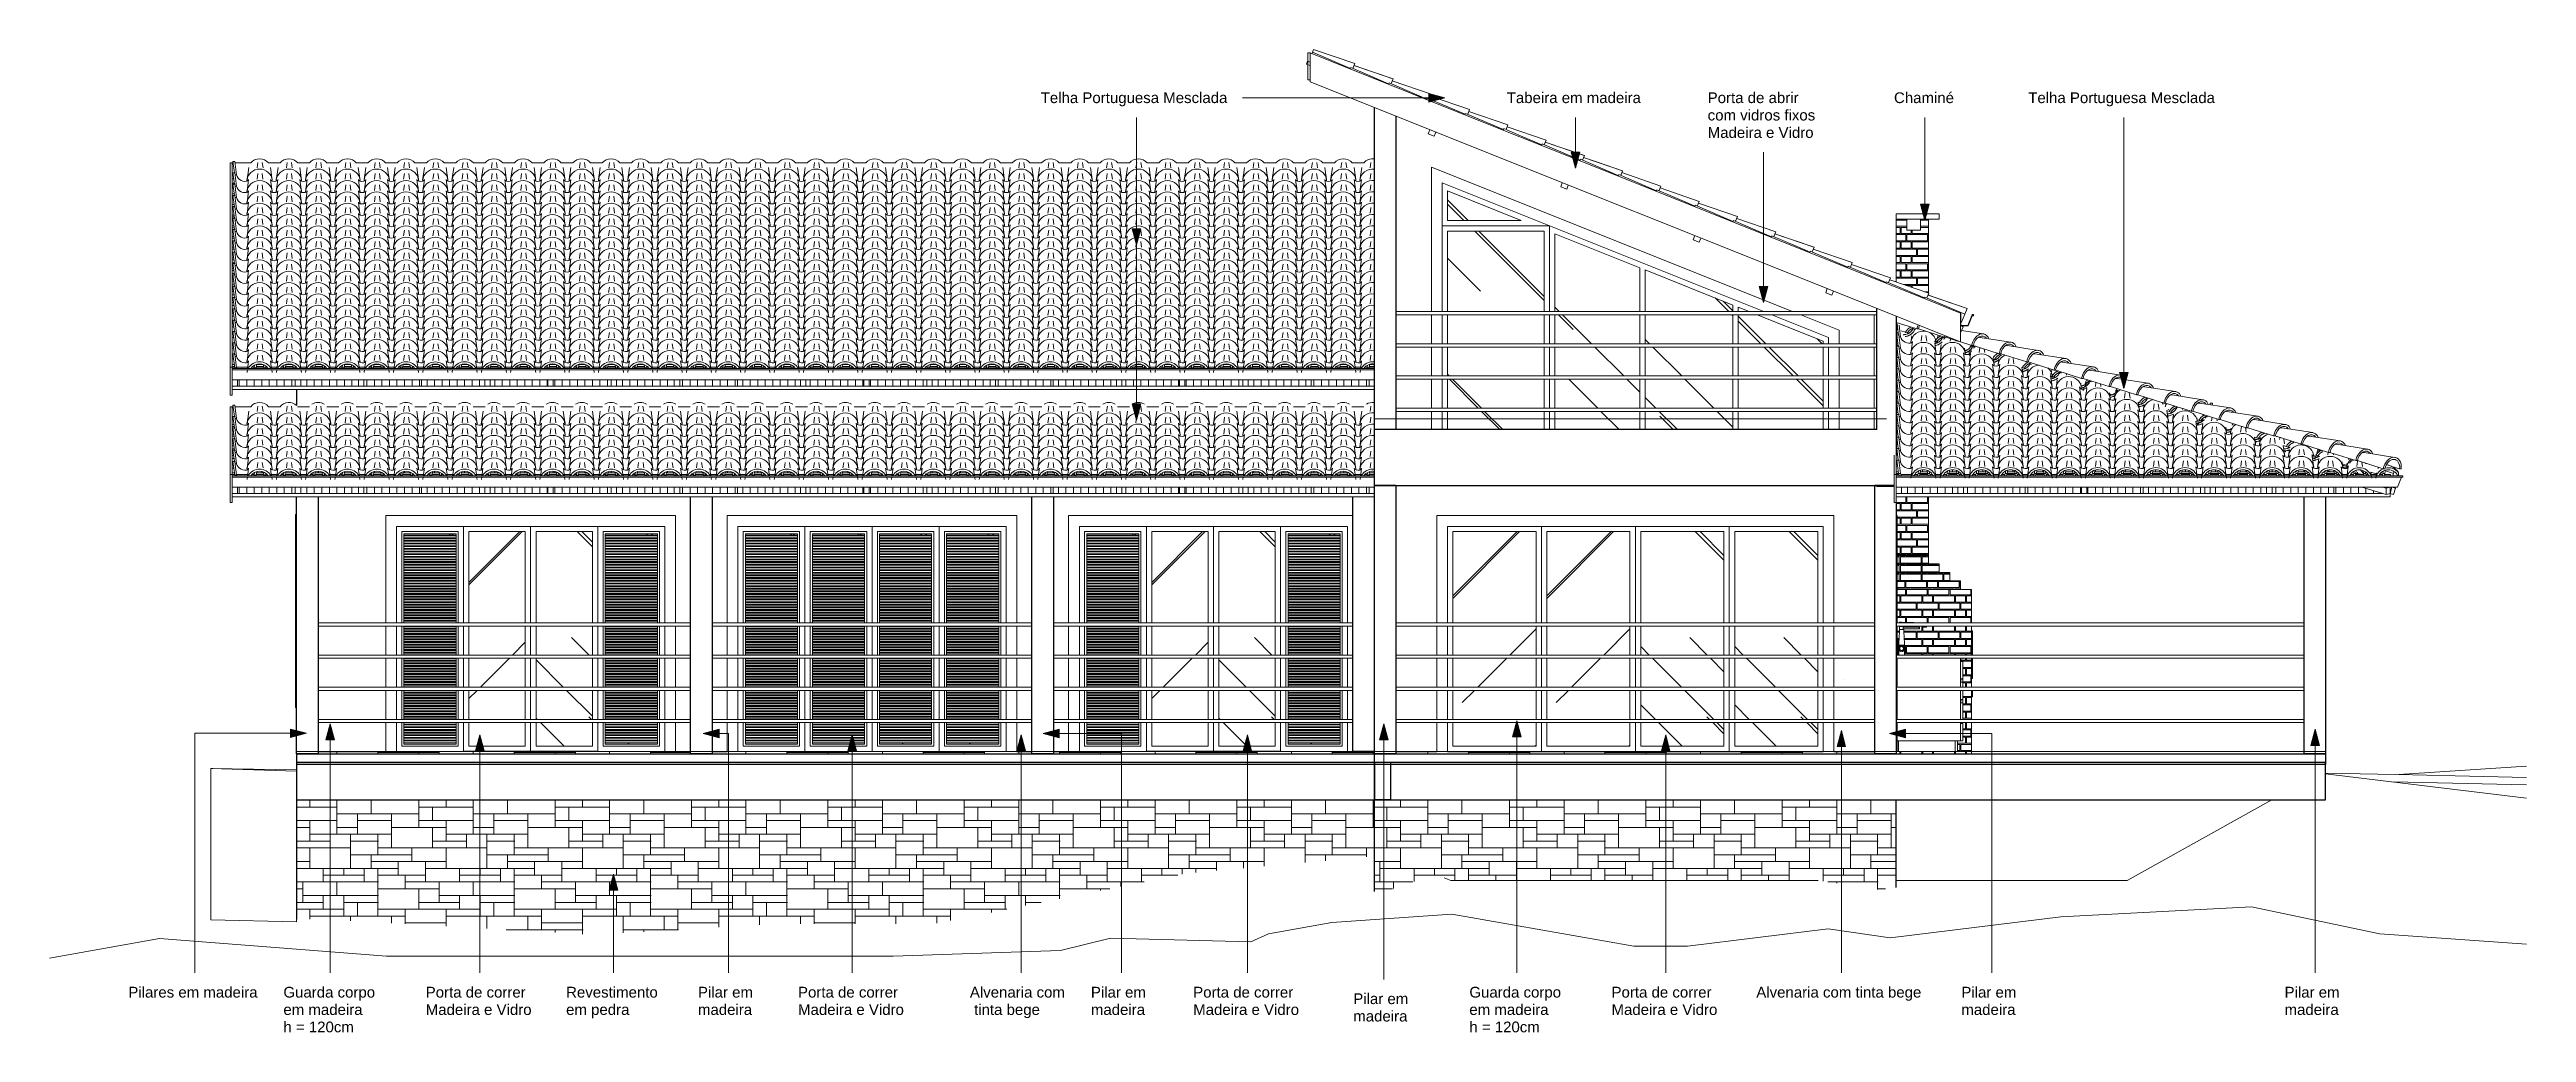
# Model space of a CAD drawing. Header units: millimetres. Extents: x -23833 to 62003, y -3000 to 6760.
# Drawn here: x 25056 to 48127, y -2418 to 6742 of the extents above; entities that cross this region are included whole.
import ezdxf

# ---------------------------------------------------------------- set-up
doc = ezdxf.new("R2010")
doc.units = ezdxf.units.MM
for name, color, linetype, lineweight in [('A-AREA', 32, 'Continuous', 9), ('A-DETL-THIN', 151, 'Continuous', 9), ('A-DOOR', 31, 'Continuous', 9), ('A-FLOR', 192, 'Continuous', 25), ('A-GENM', 13, 'Continuous', 9), ('A-GLAZ', 151, 'Continuous', 9), ('A-GLAZ-CURT', 52, 'Continuous', 9), ('A-GLAZ-CWMG', 51, 'Continuous', 9), ('A-ROOF', 132, 'Continuous', 9), ('A-ROOF-OTLN', 132, 'Continuous', 9), ('A-ROOF-PATT', 132, 'Continuous', 9), ('A-WALL', 113, 'Continuous', 25), ('A-WALL-PATT', 111, 'Continuous', 25), ('Balaústres', 7, 'Continuous', 9), ('C-TOPO', 7, 'Continuous', 9), ('Corrimão', 250, 'Continuous', 25), ('Corrimãos superiores', 7, 'Continuous', 9), ('G-ANNO-TEXT', 231, 'Continuous', 9), ('I-FURN', 30, 'Continuous', 9), ('P-SANR-FIXT', 6, 'Continuous', 9), ('Q-CASE', 31, 'Continuous', 9), ('S-BEAM', 12, 'Continuous', 25), ('S-COLS', 52, 'Continuous', 25)]:
    doc.layers.add(name, color=color, linetype=linetype, lineweight=lineweight)
doc.styles.add('Arial_1', font='arial.ttf', dxfattribs={"height": 100})
pattern_1 = [(0, (37003, 0), (0, 1270), [952.5, -317.5]), (0, (37003, 63.5), (0, 1270), [0, -381, 381, -190.5, -317.5]), (0, (37003, 63.5), (0, 1270), [-952.5, 317.5, 0]), (0, (37003, 127), (0, 1270), [0, -571.5, 698.5, 0]), (0, (37003, 190.5), (0, 1270), [571.5, -698.5]), (0, (37003, 254), (0, 1270), [0, -254, 1016, 0]), (0, (37003, 317.5), (0, 1270), [444.5, -317.5, 381, -127]), (0, (37447.5, 381), (0, 1270), [1016, -254]), (0, (36939.5, 444.5), (0, 1270), [698.5, -571.5]), (0, (36749, 508), (0, 1270), [571.5, -698.5]), (0, (37003, 571.5), (0, 1270), [1016, -254]), (0, (37003, 635), (0, 1270), [0, -508, 317.5, -190.5, -254]), (0, (37003, 635), (0, 1270), [-1016, 254, 0]), (0, (37638, 698.5), (0, 1270), [762, -508]), (0, (37130, 762), (0, 1270), [508, -254, 190.5, -317.5]), (0, (37384, 825.5), (0, 1270), [508, -190.5, 317.5, -254]), (0, (37892, 889), (0, 1270), [762, -508]), (0, (37384, 952.5), (0, 1270), [508, -762]), (0, (37638, 1016), (0, 1270), [571.5, -698.5]), (0, (37638, 1079.5), (0, 1270), [0, -381, 889, 0]), (0, (37257, 1143), (0, 1270), [381, -889]), (0, (37638, 1206.5), (0, 1270), [889, -381]), (90, (37003, 508), (-1270, 8e-14), [190.5, -508, 444.5, -127]), (90, (37130, 571.5), (-1270, 8e-14), [317.5, -190.5, 127, -635]), (90, (37193.5, 317.5), (-1270, 8e-14), [127, -1143]), (90, (37257, 190.5), (-1270, 8e-14), [127, -762, 190.5, -190.5]), (90, (37320.5, 444.5), (-1270, 8e-14), [127, -1143]), (90, (37384, 0), (-1270, 8e-14), [190.5, -571.5, 317.5, -190.5]), (90, (37447.5, 254), (-1270, 8e-14), [190.5, -1079.5]), (90, (37511, 571.5), (-1270, 8e-14), [190.5, -63.5, 127, -889]), (90, (37574.5, 63.5), (-1270, 8e-14), [190.5, -1079.5]), (90, (37638, 381), (-1270, 8e-14), [190.5, -63.5, 190.5, -127, -698.5]), (90, (37638, 381), (-1270, 8e-14), [-571.5, 317.5, -381]), (90, (37765, 381), (-1270, 8e-14), [0, -889, 127, -127, -127]), (90, (37765, 381), (-1270, 8e-14), [-1143, 127, 0]), (90, (37828.5, 571.5), (-1270, 8e-14), [127, -1143]), (90, (37892, 127), (-1270, 8e-14), [127, -444.5, 317.5, -381]), (90, (37955.5, 317.5), (-1270, 8e-14), [63.5, -825.5, 190.5, -190.5]), (90, (38019, 381), (-1270, 8e-14), [317.5, -317.5, 190.5, -444.5]), (90, (38082.5, 698.5), (-1270, 8e-14), [190.5, -317.5, 127, -635]), (90, (38146, 254), (-1270, 8e-14), [127, -1143]), (90, (38209.5, 381), (-1270, 8e-14), [127, -381, 190.5, -571.5])]
pattern_2 = [(180, (7944.62, 169.53), (3e-14, 270.937), [193.675, -9.525]), (180, (7944.62, 227.73), (3e-14, 270.937), [193.675, -9.525]), (90, (7944.62, 169.53), (203.2, -1e-14), [58.21, -212.728]), (90, (7750.94, 169.53), (203.2, -1e-14), [58.21, -212.728]), (180, (7792.22, 237.26), (3e-14, 270.937), [193.675, -9.525, 92.075, -9.525]), (180, (7792.22, 295.47), (3e-14, 270.937), [193.675, -9.525, 92.075, -9.525]), (90, (7792.22, 237.26), (304.8, -2e-14), [58.21, -212.73]), (90, (7598.55, 237.26), (304.8, -2e-14), [58.21, -212.73]), (90, (7589.02, 237.26), (304.8, -2e-14), [58.21, -212.73]), (90, (7496.94, 237.26), (304.8, -2e-14), [58.21, -212.73]), (180, (7843.02, 305), (3e-14, 270.937), [193.675, -9.525]), (180, (7843.02, 363.2), (3e-14, 270.937), [193.675, -9.525]), (90, (7843.02, 305), (203.2, -1e-14), [58.21, -212.728]), (90, (7649.35, 305), (203.2, -1e-14), [58.21, -212.728]), (180, (7792.22, 372.73), (3e-14, 270.937), [193.675, -9.525, 92.075, -9.525]), (180, (7792.22, 430.94), (3e-14, 270.937), [193.675, -9.525, 92.075, -9.525]), (90, (7792.22, 372.73), (304.8, -2e-14), [58.21, -212.73]), (90, (7598.55, 372.73), (304.8, -2e-14), [58.21, -212.73]), (90, (7589.02, 372.73), (304.8, -2e-14), [58.21, -212.73]), (90, (7496.94, 372.73), (304.8, -2e-14), [58.21, -212.73])]
pattern_3 = [(135, (4814.6, 3000), (-969.87, 2586.3), [17145, -2286, 5715, -1143]), (135, (3294.4, 3571.5), (1883.16, 266.7), [3429, -377.2, 6858, -857.25]), (135, (4243.1, 3971.55), (-3661.25, 4744.27), [9144, -1600.2, 4572, -1143])]

msp = doc.modelspace()

# ---------------------------------------------------------------- texts
at = {"layer": 'G-ANNO-TEXT', "color": 7, "char_height": 100, "attachment_point": 1, "style": 'Arial_1'}
for s, insert, width in [('Telha Portuguesa Mesclada', (34287.829, 6343.163), 2156.53937), ('Tabeira em madeira', (38628.786, 6343.163), 1547.25688), ('Porta de abrir', (40500.738, 6343.163), 1046.20219), ('Chaminé', (42235.929, 6343.163), 693.45969), ('Telha Portuguesa Mesclada', (43486.467, 6343.163), 2156.53937), ('com vidros fixos', (40500.738, 6181.106), 1258.64937), ('Madeira e Vidro', (40500.738, 6019.048), 1218.565), ('Pilares em madeira', (25789.758, -1992.05), 1495.14719), ('Guarda corpo', (27234.054, -1992.05), 1054.21906), ('Porta de correr', (28559.628, -1992.05), 1150.42156), ('Revestimento', (29867.223, -1992.05), 1066.24437), ('Pilar em ', (31095.445, -1992.05), 685.44281), ('Porta de correr', (32027.546, -1992.05), 1150.42156), ('Alvenaria com ', (33628.375, -1992.05), 1154.43), ('Pilar em ', (34755.393, -1992.05), 685.44281), ('Porta de correr', (35708.298, -1992.05), 1150.42156), ('Pilar em ', (37199.418, -2052.961), 685.44281), ('Guarda corpo', (38280.645, -1992.05), 1054.21906), ('Porta de correr', (39604.822, -1992.05), 1150.42156), ('Alvenaria com tinta bege', (40953.312, -1992.05), 1916.03312), ('Pilar em ', (42863.314, -1992.05), 685.44281), ('Pilar em ', (45874.014, -1992.05), 685.44281), ('em madeira', (27234.054, -2154.108), 913.92375), ('Madeira e Vidro', (28559.628, -2154.108), 1218.565), ('em pedra', (29867.223, -2154.108), 729.53562), ('madeira', (31095.445, -2154.108), 625.31625), ('Madeira e Vidro', (32027.546, -2154.108), 1218.565), (' tinta bege', (33628.375, -2154.108), 809.70437), ('madeira', (34755.393, -2154.108), 625.31625), ('Madeira e Vidro', (35708.298, -2154.108), 1218.565), ('madeira', (37199.418, -2215.018), 625.31625), ('em madeira', (38280.645, -2154.108), 913.92375), ('Madeira e Vidro', (39604.822, -2154.108), 1218.565), ('madeira', (42863.314, -2154.108), 625.31625), ('madeira', (45874.014, -2154.108), 625.31625), ('h = 120cm', (27234.054, -2316.165), 813.71281), ('h = 120cm', (38280.645, -2316.165), 813.71281)]:
    msp.add_mtext(s, dxfattribs=dict(at, insert=insert, width=width))

# ---------------------------------------------------------------- blocks, each defined once
blk = doc.blocks.new('Porta correr 4 folhas - 250 x 210-3560947-FACHADA FRONTAL')
at = {"layer": 'A-DOOR'}
h = blk.add_hatch(dxfattribs=at)
h.set_pattern_fill('FP_28', color=256, style=0, pattern_type=2)
h.set_pattern_definition([(45, (-52.9, 200), (969.87, 2586.3), [17145, -2286, 5715, -1143]), (45, (1467.3, 771.5), (-1883.2, 266.7), [3429, -377.2, 6858, -857.25]), (45, (518.6, 1171.55), (3661.25, 4744.27), [9144, -1600.2, 4572, -1143])])
h.paths.add_polyline_path([(-295, 270), (190, 270), (190, 282), (-295, 282), (-295, 278)])
h.paths.add_polyline_path([(-295, 2218), (190, 2218), (190, 2230), (-295, 2230), (-295, 2229)])
h = blk.add_hatch(dxfattribs=at)
h.set_pattern_fill('FP_27', color=256, style=0, pattern_type=2)
h.set_pattern_definition([(45, (572.1, 200), (969.87, 2586.3), [17145, -2286, 5715, -1143]), (45, (2092.3, 771.5), (-1883.2, 266.7), [3429, -377.2, 6858, -857.25]), (45, (1143.6, 1171.55), (3661.25, 4744.27), [9144, -1600.2, 4572, -1143])])
h.paths.add_polyline_path([(310, 250), (835, 250), (835, 470), (310, 470), (310, 278)])
h.paths.add_polyline_path([(453, 500), (835, 500), (835, 770), (310, 770), (310, 500), (408, 500)])
h.paths.add_polyline_path([(543, 800), (835, 800), (835, 1070), (310, 1070), (310, 800), (498, 800)])
h.paths.add_polyline_path([(318, 1100), (835, 1100), (835, 1370), (310, 1370), (310, 1100)])
h.paths.add_polyline_path([(453, 1400), (835, 1400), (835, 2250), (310, 2250), (310, 1400), (408, 1400)])
h = blk.add_hatch(dxfattribs=at)
h.set_pattern_fill('FP_25', color=256, style=0, pattern_type=2)
h.set_pattern_definition([(135, (1197.1, 200), (-969.87, 2586.3), [17145, -2286, 5715, -1143]), (135, (-323, 771.5), (1883.2, 266.7), [3429, -377.2, 6858, -857.25]), (135, (625.6, 1171.55), (-3661.25, 4744.27), [9144, -1600.2, 4572, -1143])])
h.paths.add_polyline_path([(935, 250), (1460, 250), (1460, 470), (935, 470), (935, 441)])
h.paths.add_polyline_path([(1264, 500), (1460, 500), (1460, 770), (935, 770), (935, 500), (1219, 500)])
h.paths.add_polyline_path([(1264, 800), (1460, 800), (1460, 1070), (935, 1070), (935, 800), (1219, 800)])
h.paths.add_polyline_path([(1399, 1100), (1460, 1100), (1460, 1370), (935, 1370), (935, 1100), (1354, 1100)])
h.paths.add_polyline_path([(1309, 1400), (1460, 1400), (1460, 2250), (935, 2250), (935, 1400), (1264, 1400)])
h = blk.add_hatch(dxfattribs=at)
h.set_pattern_fill('FP_26', color=256, style=0, pattern_type=2)
h.set_pattern_definition([(135, (1822.1, 200), (-969.87, 2586.3), [17145, -2286, 5715, -1143]), (135, (302, 771.5), (1883.2, 266.7), [3429, -377.2, 6858, -857.25]), (135, (1250.6, 1171.55), (-3661.25, 4744.27), [9144, -1600.2, 4572, -1143])])
h.paths.add_polyline_path([(1580, 270), (2065, 270), (2065, 282), (1580, 282), (1580, 278)])
h.paths.add_polyline_path([(1580, 2218), (2065, 2218), (2065, 2230), (1580, 2230), (1580, 2229)])
for p, q in [((2185, 2399), (-464, 2399)), ((-464, 2399), (-464, 1400)), ((-364, 1400), (-364, 2299)), ((-364, 2299), (2134, 2299)), ((210, 2250), (-315, 2250)), ((-315, 2250), (-315, 1400)), ((-315, 1400), (-315, 2250)), ((-315, 2250), (210, 2250)), ((-295, 1400), (-295, 2230)), ((-295, 2230), (190, 2230)), ((-295, 2218), (190, 2218)), ((-295, 2209), (190, 2209)), ((-295, 2193), (190, 2193)), ((-295, 2184), (190, 2184)), ((-295, 2168), (190, 2168)), ((-295, 2160), (190, 2160)), ((-295, 2143), (190, 2143)), ((-295, 2135), (190, 2135)), ((-295, 2118), (190, 2118)), ((-295, 2110), (190, 2110)), ((-295, 2094), (190, 2094)), ((-295, 2085), (190, 2085)), ((190, 2230), (190, 1400)), ((210, 1400), (210, 2250)), ((210, 2250), (210, 1400)), ((260, 1400), (260, 2299)), ((310, 1400), (310, 2250)), ((310, 2250), (835, 2250)), ((835, 2250), (835, 1400)), ((885, 2299), (885, 1400)), ((885, 1400), (885, 2299)), ((935, 2250), (1460, 2250)), ((935, 1400), (935, 2250)), ((1460, 2250), (1460, 1400)), ((1510, 2299), (1510, 1400)), ((1560, 2250), (1560, 1400)), ((2085, 2250), (1560, 2250)), ((1560, 2250), (2085, 2250)), ((1560, 1400), (1560, 2250)), ((1580, 2230), (2065, 2230)), ((1580, 1400), (1580, 2230)), ((1580, 2218), (2065, 2218)), ((1580, 2209), (2065, 2209)), ((1580, 2193), (2065, 2193)), ((1580, 2184), (2065, 2184)), ((1580, 2168), (2065, 2168)), ((1580, 2160), (2065, 2160)), ((1580, 2143), (2065, 2143)), ((1580, 2135), (2065, 2135)), ((1580, 2118), (2065, 2118)), ((1580, 2110), (2065, 2110)), ((1580, 2094), (2065, 2094)), ((1580, 2085), (2065, 2085)), ((2065, 2230), (2065, 1400)), ((2085, 1400), (2085, 2250)), ((2085, 2250), (2085, 1400)), ((2134, 1400), (2134, 2299)), ((-295, 2069), (190, 2069)), ((-295, 2060), (190, 2060)), ((-295, 2044), (190, 2044)), ((-295, 2036), (190, 2036)), ((-295, 2019), (190, 2019)), ((-295, 2011), (190, 2011)), ((-295, 1994), (190, 1994)), ((-295, 1986), (190, 1986)), ((-295, 1970), (190, 1970)), ((-295, 1961), (190, 1961)), ((-295, 1945), (190, 1945)), ((-295, 1936), (190, 1936)), ((-295, 1920), (190, 1920)), ((-295, 1911), (190, 1911)), ((-295, 1895), (190, 1895)), ((-295, 1887), (190, 1887)), ((-295, 1870), (190, 1870)), ((-295, 1862), (190, 1862)), ((1580, 2069), (2065, 2069)), ((1580, 2060), (2065, 2060)), ((1580, 2044), (2065, 2044)), ((1580, 2036), (2065, 2036)), ((1580, 2019), (2065, 2019)), ((1580, 2011), (2065, 2011)), ((1580, 1994), (2065, 1994)), ((1580, 1986), (2065, 1986)), ((1580, 1970), (2065, 1970)), ((1580, 1961), (2065, 1961)), ((1580, 1945), (2065, 1945)), ((1580, 1936), (2065, 1936)), ((1580, 1920), (2065, 1920)), ((1580, 1911), (2065, 1911)), ((1580, 1895), (2065, 1895)), ((1580, 1887), (2065, 1887)), ((1580, 1870), (2065, 1870)), ((1580, 1862), (2065, 1862)), ((-295, 1846), (190, 1846)), ((-295, 1837), (190, 1837)), ((-295, 1821), (190, 1821)), ((-295, 1812), (190, 1812)), ((-295, 1796), (190, 1796)), ((-295, 1787), (190, 1787)), ((-295, 1771), (190, 1771)), ((-295, 1763), (190, 1763)), ((-295, 1746), (190, 1746)), ((-295, 1738), (190, 1738)), ((-295, 1722), (190, 1722)), ((-295, 1713), (190, 1713)), ((-295, 1697), (190, 1697)), ((-295, 1688), (190, 1688)), ((-295, 1672), (190, 1672)), ((-295, 1663), (190, 1663)), ((-295, 1647), (190, 1647)), ((-295, 1639), (190, 1639)), ((-295, 1622), (190, 1622)), ((1580, 1846), (2065, 1846)), ((1580, 1837), (2065, 1837)), ((1580, 1821), (2065, 1821)), ((1580, 1812), (2065, 1812)), ((1580, 1796), (2065, 1796)), ((1580, 1787), (2065, 1787)), ((1580, 1771), (2065, 1771)), ((1580, 1763), (2065, 1763)), ((1580, 1746), (2065, 1746)), ((1580, 1738), (2065, 1738)), ((1580, 1722), (2065, 1722)), ((1580, 1713), (2065, 1713)), ((1580, 1697), (2065, 1697)), ((1580, 1688), (2065, 1688)), ((1580, 1672), (2065, 1672)), ((1580, 1663), (2065, 1663)), ((1580, 1647), (2065, 1647)), ((1580, 1639), (2065, 1639)), ((1580, 1622), (2065, 1622)), ((-295, 1614), (190, 1614)), ((-295, 1597), (190, 1597)), ((-295, 1589), (190, 1589)), ((-295, 1573), (190, 1573)), ((-295, 1564), (190, 1564)), ((-295, 1548), (190, 1548)), ((-295, 1539), (190, 1539)), ((-295, 1523), (190, 1523)), ((-295, 1515), (190, 1515)), ((-295, 1498), (190, 1498)), ((-295, 1490), (190, 1490)), ((-295, 1473), (190, 1473)), ((-295, 1465), (190, 1465)), ((-295, 1449), (190, 1449)), ((-295, 1440), (190, 1440)), ((-295, 1424), (190, 1424)), ((-295, 1415), (190, 1415)), ((1580, 1614), (2065, 1614)), ((1580, 1597), (2065, 1597)), ((1580, 1589), (2065, 1589)), ((1580, 1573), (2065, 1573)), ((1580, 1564), (2065, 1564)), ((1580, 1548), (2065, 1548)), ((1580, 1539), (2065, 1539)), ((1580, 1523), (2065, 1523)), ((1580, 1515), (2065, 1515)), ((1580, 1498), (2065, 1498)), ((1580, 1490), (2065, 1490)), ((1580, 1473), (2065, 1473)), ((1580, 1465), (2065, 1465)), ((1580, 1449), (2065, 1449)), ((1580, 1440), (2065, 1440)), ((1580, 1424), (2065, 1424)), ((1580, 1415), (2065, 1415)), ((-464, 1370), (-464, 1100)), ((-364, 1100), (-364, 1370)), ((-315, 1370), (-315, 1100)), ((-315, 1100), (-315, 1370)), ((-295, 1100), (-295, 1370)), ((-295, 1366), (190, 1366)), ((-295, 1349), (190, 1349)), ((-295, 1341), (190, 1341)), ((-295, 1325), (190, 1325)), ((-295, 1316), (190, 1316)), ((-295, 1300), (190, 1300)), ((-295, 1291), (190, 1291)), ((-295, 1275), (190, 1275)), ((-295, 1266), (190, 1266)), ((-295, 1250), (190, 1250)), ((-295, 1242), (190, 1242)), ((-295, 1225), (190, 1225)), ((-295, 1217), (190, 1217)), ((-295, 1201), (190, 1201)), ((-295, 1192), (190, 1192)), ((-295, 1176), (190, 1176)), ((-295, 1167), (190, 1167)), ((190, 1370), (190, 1100)), ((210, 1100), (210, 1370)), ((210, 1370), (210, 1100)), ((260, 1100), (260, 1370)), ((310, 1100), (310, 1370)), ((835, 1370), (835, 1100)), ((885, 1370), (885, 1100)), ((885, 1100), (885, 1370)), ((935, 1100), (935, 1370)), ((1460, 1370), (1460, 1100)), ((1510, 1370), (1510, 1100)), ((1560, 1370), (1560, 1100)), ((1560, 1100), (1560, 1370)), ((1580, 1100), (1580, 1370)), ((1580, 1366), (2065, 1366)), ((1580, 1349), (2065, 1349)), ((1580, 1341), (2065, 1341)), ((1580, 1325), (2065, 1325)), ((1580, 1316), (2065, 1316)), ((1580, 1300), (2065, 1300)), ((1580, 1291), (2065, 1291)), ((1580, 1275), (2065, 1275)), ((1580, 1266), (2065, 1266)), ((1580, 1250), (2065, 1250)), ((1580, 1242), (2065, 1242)), ((1580, 1225), (2065, 1225)), ((1580, 1217), (2065, 1217)), ((1580, 1201), (2065, 1201)), ((1580, 1192), (2065, 1192)), ((1580, 1176), (2065, 1176)), ((1580, 1167), (2065, 1167)), ((2065, 1370), (2065, 1100)), ((2085, 1100), (2085, 1370)), ((2085, 1370), (2085, 1100)), ((2134, 1100), (2134, 1370)), ((-464, 1070), (-464, 800)), ((-364, 800), (-364, 1070)), ((-315, 1070), (-315, 800)), ((-315, 800), (-315, 1070)), ((-295, 1151), (190, 1151)), ((-295, 1142), (190, 1142)), ((-295, 1126), (190, 1126)), ((-295, 1118), (190, 1118)), ((-295, 1101), (190, 1101)), ((-295, 800), (-295, 1070)), ((-295, 1068), (190, 1068)), ((-295, 1052), (190, 1052)), ((-295, 1043), (190, 1043)), ((-295, 1027), (190, 1027)), ((-295, 1018), (190, 1018)), ((-295, 1002), (190, 1002)), ((-295, 994), (190, 994)), ((-295, 977), (190, 977)), ((-295, 969), (190, 969)), ((-295, 952), (190, 952)), ((-295, 944), (190, 944)), ((-295, 928), (190, 928)), ((190, 1070), (190, 800)), ((210, 800), (210, 1070)), ((210, 1070), (210, 800)), ((260, 800), (260, 1070)), ((310, 800), (310, 1070)), ((835, 1070), (835, 800)), ((885, 1070), (885, 800)), ((885, 800), (885, 1070)), ((935, 800), (935, 1070)), ((1460, 1070), (1460, 800)), ((1510, 1070), (1510, 800)), ((1560, 1070), (1560, 800)), ((1560, 800), (1560, 1070)), ((1580, 1151), (2065, 1151)), ((1580, 1142), (2065, 1142)), ((1580, 1126), (2065, 1126)), ((1580, 1118), (2065, 1118)), ((1580, 1101), (2065, 1101)), ((1580, 800), (1580, 1070)), ((1580, 1068), (2065, 1068)), ((1580, 1052), (2065, 1052)), ((1580, 1043), (2065, 1043)), ((1580, 1027), (2065, 1027)), ((1580, 1018), (2065, 1018)), ((1580, 1002), (2065, 1002)), ((1580, 994), (2065, 994)), ((1580, 977), (2065, 977)), ((1580, 969), (2065, 969)), ((1580, 952), (2065, 952)), ((1580, 944), (2065, 944)), ((1580, 928), (2065, 928)), ((2065, 1070), (2065, 800)), ((2085, 800), (2085, 1070)), ((2085, 1070), (2085, 800)), ((2134, 800), (2134, 1070)), ((-464, 770), (-464, 500)), ((-364, 500), (-364, 770)), ((-315, 770), (-315, 500)), ((-315, 500), (-315, 770)), ((-295, 919), (190, 919)), ((-295, 903), (190, 903)), ((-295, 894), (190, 894)), ((-295, 878), (190, 878)), ((-295, 870), (190, 870)), ((-295, 853), (190, 853)), ((-295, 845), (190, 845)), ((-295, 828), (190, 828)), ((-295, 820), (190, 820)), ((-295, 804), (190, 804)), ((-295, 500), (-295, 770)), ((-295, 754), (190, 754)), ((-295, 745), (190, 745)), ((-295, 729), (190, 729)), ((-295, 721), (190, 721)), ((-295, 704), (190, 704)), ((-295, 696), (190, 696)), ((190, 770), (190, 500)), ((210, 500), (210, 770)), ((210, 770), (210, 500)), ((260, 500), (260, 770)), ((310, 500), (310, 770)), ((835, 770), (835, 500)), ((885, 770), (885, 500)), ((885, 500), (885, 770)), ((935, 500), (935, 770)), ((1460, 770), (1460, 500)), ((1510, 770), (1510, 500)), ((1560, 770), (1560, 500)), ((1560, 500), (1560, 770)), ((1580, 919), (2065, 919)), ((1580, 903), (2065, 903)), ((1580, 894), (2065, 894)), ((1580, 878), (2065, 878)), ((1580, 870), (2065, 870)), ((1580, 853), (2065, 853)), ((1580, 845), (2065, 845)), ((1580, 828), (2065, 828)), ((1580, 820), (2065, 820)), ((1580, 804), (2065, 804)), ((1580, 500), (1580, 770)), ((1580, 754), (2065, 754)), ((1580, 745), (2065, 745)), ((1580, 729), (2065, 729)), ((1580, 721), (2065, 721)), ((1580, 704), (2065, 704)), ((1580, 696), (2065, 696)), ((2065, 770), (2065, 500)), ((2085, 500), (2085, 770)), ((2085, 770), (2085, 500)), ((2134, 500), (2134, 770)), ((-464, 470), (-464, 200)), ((-364, 200), (-364, 470)), ((-315, 470), (-315, 250)), ((-315, 250), (-315, 470)), ((-295, 680), (190, 680)), ((-295, 671), (190, 671)), ((-295, 655), (190, 655)), ((-295, 646), (190, 646)), ((-295, 630), (190, 630)), ((-295, 621), (190, 621)), ((-295, 605), (190, 605)), ((-295, 597), (190, 597)), ((-295, 580), (190, 580)), ((-295, 572), (190, 572)), ((-295, 555), (190, 555)), ((-295, 547), (190, 547)), ((-295, 531), (190, 531)), ((-295, 522), (190, 522)), ((-295, 506), (190, 506)), ((-295, 270), (-295, 470)), ((190, 470), (190, 270)), ((210, 250), (210, 470)), ((210, 470), (210, 250)), ((260, 200), (260, 470)), ((310, 250), (310, 470)), ((835, 470), (835, 250)), ((885, 470), (885, 200)), ((885, 200), (885, 470)), ((935, 250), (935, 470)), ((1460, 470), (1460, 250)), ((1510, 470), (1510, 200)), ((1560, 470), (1560, 250)), ((1560, 250), (1560, 470)), ((1580, 680), (2065, 680)), ((1580, 671), (2065, 671)), ((1580, 655), (2065, 655)), ((1580, 646), (2065, 646)), ((1580, 630), (2065, 630)), ((1580, 621), (2065, 621)), ((1580, 605), (2065, 605)), ((1580, 597), (2065, 597)), ((1580, 580), (2065, 580)), ((1580, 572), (2065, 572)), ((1580, 555), (2065, 555)), ((1580, 547), (2065, 547)), ((1580, 531), (2065, 531)), ((1580, 522), (2065, 522)), ((1580, 506), (2065, 506)), ((1580, 270), (1580, 470)), ((2065, 470), (2065, 270)), ((2085, 250), (2085, 470)), ((2085, 470), (2085, 250)), ((2134, 200), (2134, 470)), ((-315, 250), (210, 250)), ((210, 250), (-315, 250)), ((-295, 456), (190, 456)), ((-295, 448), (190, 448)), ((-295, 431), (190, 431)), ((-295, 423), (190, 423)), ((-295, 407), (190, 407)), ((-295, 398), (190, 398)), ((-295, 382), (190, 382)), ((-295, 373), (190, 373)), ((-295, 357), (190, 357)), ((-295, 349), (190, 349)), ((-295, 332), (190, 332)), ((-295, 324), (190, 324)), ((-295, 307), (190, 307)), ((-295, 299), (190, 299)), ((190, 282), (-295, 282)), ((190, 270), (-295, 270)), ((835, 250), (310, 250)), ((1460, 250), (935, 250)), ((1560, 250), (2085, 250)), ((2085, 250), (1560, 250)), ((1580, 456), (2065, 456)), ((1580, 448), (2065, 448)), ((1580, 431), (2065, 431)), ((1580, 423), (2065, 423)), ((1580, 407), (2065, 407)), ((1580, 398), (2065, 398)), ((1580, 382), (2065, 382)), ((1580, 373), (2065, 373)), ((1580, 357), (2065, 357)), ((1580, 349), (2065, 349)), ((1580, 332), (2065, 332)), ((1580, 324), (2065, 324)), ((1580, 307), (2065, 307)), ((1580, 299), (2065, 299)), ((2065, 282), (1580, 282)), ((2065, 270), (1580, 270)), ((-464, 200), (-364, 200)), ((-364, 200), (260, 200)), ((1510, 200), (2134, 200)), ((2185, 200), (2134, 200))]:
    blk.add_line(p, q, dxfattribs=at)
blk = doc.blocks.new('Porta correr 4 folhas - 250 x 210-4264284-FACHADA FRONTAL')
at = {"layer": 'A-DOOR'}
h = blk.add_hatch(dxfattribs=at)
h.set_pattern_fill('FP_32', color=256, style=0, pattern_type=2)
h.set_pattern_definition([(45, (-3232.9, 200), (969.87, 2586.3), [17145, -2286, 5715, -1143]), (45, (-1712.7, 771.5), (-1883.2, 266.7), [3429, -377.2, 6858, -857.25]), (45, (-2661.4, 1171.55), (3661.25, 4744.27), [9144, -1600.2, 4572, -1143])])
h.paths.add_polyline_path([(-3475, 270), (-2990, 270), (-2990, 282), (-3475, 282), (-3475, 278)])
h.paths.add_polyline_path([(-3475, 2218), (-2990, 2218), (-2990, 2230), (-3475, 2230), (-3475, 2229)])
h = blk.add_hatch(dxfattribs=at)
h.set_pattern_fill('FP_31', color=256, style=0, pattern_type=2)
h.set_pattern_definition([(45, (-2607.9, 200), (969.87, 2586.3), [17145, -2286, 5715, -1143]), (45, (-1087.7, 771.5), (-1883.2, 266.7), [3429, -377.2, 6858, -857.25]), (45, (-2036.4, 1171.55), (3661.25, 4744.27), [9144, -1600.2, 4572, -1143])])
h.paths.add_polyline_path([(-2365, 270), (-2365, 282), (-2850, 282), (-2850, 270), (-2386, 270)])
h.paths.add_polyline_path([(-2838, 2218), (-2365, 2218), (-2365, 2230), (-2850, 2230), (-2850, 2218)])
h = blk.add_hatch(dxfattribs=at)
h.set_pattern_fill('FP_29', color=256, style=0, pattern_type=2)
h.set_pattern_definition([(135, (-1982.9, 200), (-969.87, 2586.3), [17145, -2286, 5715, -1143]), (135, (-3503, 771.5), (1883.2, 266.7), [3429, -377.2, 6858, -857.25]), (135, (-2554.4, 1171.55), (-3661.25, 4744.27), [9144, -1600.2, 4572, -1143])])
h.paths.add_polyline_path([(-2225, 270), (-1740, 270), (-1740, 282), (-2225, 282), (-2225, 278)])
h.paths.add_polyline_path([(-2225, 2218), (-1740, 2218), (-1740, 2230), (-2225, 2230), (-2225, 2229)])
h = blk.add_hatch(dxfattribs=at)
h.set_pattern_fill('FP_30', color=256, style=0, pattern_type=2)
h.set_pattern_definition([(135, (-1357.9, 200), (-969.87, 2586.3), [17145, -2286, 5715, -1143]), (135, (-2878, 771.5), (1883.2, 266.7), [3429, -377.2, 6858, -857.25]), (135, (-1929.4, 1171.55), (-3661.25, 4744.27), [9144, -1600.2, 4572, -1143])])
h.paths.add_polyline_path([(-1600, 270), (-1115, 270), (-1115, 282), (-1600, 282), (-1600, 278)])
h.paths.add_polyline_path([(-1600, 2218), (-1115, 2218), (-1115, 2230), (-1600, 2230), (-1600, 2229)])
for p, q in [((-946, 2399), (-3644, 2399)), ((-3644, 2399), (-3644, 1400)), ((-946, 2399), (-946, 1400)), ((-3544, 1400), (-3544, 2299)), ((-3544, 2299), (-1046, 2299)), ((-2970, 2250), (-3495, 2250)), ((-3495, 2250), (-3495, 1400)), ((-3495, 1400), (-3495, 2250)), ((-3495, 2250), (-2970, 2250)), ((-3475, 1400), (-3475, 2230)), ((-3475, 2230), (-2990, 2230)), ((-3475, 2218), (-2990, 2218)), ((-3475, 2209), (-2990, 2209)), ((-3475, 2193), (-2990, 2193)), ((-3475, 2184), (-2990, 2184)), ((-3475, 2168), (-2990, 2168)), ((-3475, 2160), (-2990, 2160)), ((-3475, 2143), (-2990, 2143)), ((-3475, 2135), (-2990, 2135)), ((-3475, 2118), (-2990, 2118)), ((-3475, 2110), (-2990, 2110)), ((-3475, 2094), (-2990, 2094)), ((-3475, 2085), (-2990, 2085)), ((-2990, 2230), (-2990, 1400)), ((-2970, 1400), (-2970, 2250)), ((-2970, 2250), (-2970, 1400)), ((-2920, 2299), (-2920, 1400)), ((-2345, 2250), (-2870, 2250)), ((-2870, 2250), (-2870, 1400)), ((-2870, 1400), (-2870, 2250)), ((-2870, 2250), (-2345, 2250)), ((-2850, 1400), (-2850, 2230)), ((-2850, 2230), (-2365, 2230)), ((-2850, 2218), (-2365, 2218)), ((-2850, 2209), (-2365, 2209)), ((-2850, 2193), (-2365, 2193)), ((-2850, 2184), (-2365, 2184)), ((-2850, 2168), (-2365, 2168)), ((-2850, 2160), (-2365, 2160)), ((-2850, 2143), (-2365, 2143)), ((-2850, 2135), (-2365, 2135)), ((-2850, 2118), (-2365, 2118)), ((-2850, 2110), (-2365, 2110)), ((-2850, 2094), (-2365, 2094)), ((-2850, 2085), (-2365, 2085)), ((-2365, 2230), (-2365, 1400)), ((-2345, 1400), (-2345, 2250)), ((-2345, 2250), (-2345, 1400)), ((-2295, 2299), (-2295, 1400)), ((-2295, 1400), (-2295, 2299)), ((-2245, 2250), (-2245, 1400)), ((-1720, 2250), (-2245, 2250)), ((-2245, 2250), (-1720, 2250)), ((-2245, 1400), (-2245, 2250)), ((-2225, 2230), (-1740, 2230)), ((-2225, 1400), (-2225, 2230)), ((-2225, 2218), (-1740, 2218)), ((-2225, 2209), (-1740, 2209)), ((-2225, 2193), (-1740, 2193)), ((-2225, 2184), (-1740, 2184)), ((-2225, 2168), (-1740, 2168)), ((-2225, 2160), (-1740, 2160)), ((-2225, 2143), (-1740, 2143)), ((-2225, 2135), (-1740, 2135)), ((-2225, 2118), (-1740, 2118)), ((-2225, 2110), (-1740, 2110)), ((-2225, 2094), (-1740, 2094)), ((-2225, 2085), (-1740, 2085)), ((-1740, 2230), (-1740, 1400)), ((-1720, 1400), (-1720, 2250)), ((-1720, 2250), (-1720, 1400)), ((-1670, 1400), (-1670, 2299)), ((-1620, 2250), (-1620, 1400)), ((-1095, 2250), (-1620, 2250)), ((-1620, 2250), (-1095, 2250)), ((-1620, 1400), (-1620, 2250)), ((-1600, 2230), (-1115, 2230)), ((-1600, 1400), (-1600, 2230)), ((-1600, 2218), (-1115, 2218)), ((-1600, 2209), (-1115, 2209)), ((-1600, 2193), (-1115, 2193)), ((-1600, 2184), (-1115, 2184)), ((-1600, 2168), (-1115, 2168)), ((-1600, 2160), (-1115, 2160)), ((-1600, 2143), (-1115, 2143)), ((-1600, 2135), (-1115, 2135)), ((-1600, 2118), (-1115, 2118)), ((-1600, 2110), (-1115, 2110)), ((-1600, 2094), (-1115, 2094)), ((-1600, 2085), (-1115, 2085)), ((-1115, 2230), (-1115, 1400)), ((-1095, 1400), (-1095, 2250)), ((-1095, 2250), (-1095, 1400)), ((-1046, 1400), (-1046, 2299)), ((-3475, 2069), (-2990, 2069)), ((-3475, 2060), (-2990, 2060)), ((-3475, 2044), (-2990, 2044)), ((-3475, 2036), (-2990, 2036)), ((-3475, 2019), (-2990, 2019)), ((-3475, 2011), (-2990, 2011)), ((-3475, 1994), (-2990, 1994)), ((-3475, 1986), (-2990, 1986)), ((-3475, 1970), (-2990, 1970)), ((-3475, 1961), (-2990, 1961)), ((-3475, 1945), (-2990, 1945)), ((-3475, 1936), (-2990, 1936)), ((-3475, 1920), (-2990, 1920)), ((-3475, 1911), (-2990, 1911)), ((-3475, 1895), (-2990, 1895)), ((-3475, 1887), (-2990, 1887)), ((-3475, 1870), (-2990, 1870)), ((-3475, 1862), (-2990, 1862)), ((-2850, 2069), (-2365, 2069)), ((-2850, 2060), (-2365, 2060)), ((-2850, 2044), (-2365, 2044)), ((-2850, 2036), (-2365, 2036)), ((-2850, 2019), (-2365, 2019)), ((-2850, 2011), (-2365, 2011)), ((-2850, 1994), (-2365, 1994)), ((-2850, 1986), (-2365, 1986)), ((-2850, 1970), (-2365, 1970)), ((-2850, 1961), (-2365, 1961)), ((-2850, 1945), (-2365, 1945)), ((-2850, 1936), (-2365, 1936)), ((-2850, 1920), (-2365, 1920)), ((-2850, 1911), (-2365, 1911)), ((-2850, 1895), (-2365, 1895)), ((-2850, 1887), (-2365, 1887)), ((-2850, 1870), (-2365, 1870)), ((-2850, 1862), (-2365, 1862)), ((-2225, 2069), (-1740, 2069)), ((-2225, 2060), (-1740, 2060)), ((-2225, 2044), (-1740, 2044)), ((-2225, 2036), (-1740, 2036)), ((-2225, 2019), (-1740, 2019)), ((-2225, 2011), (-1740, 2011)), ((-2225, 1994), (-1740, 1994)), ((-2225, 1986), (-1740, 1986)), ((-2225, 1970), (-1740, 1970)), ((-2225, 1961), (-1740, 1961)), ((-2225, 1945), (-1740, 1945)), ((-2225, 1936), (-1740, 1936)), ((-2225, 1920), (-1740, 1920)), ((-2225, 1911), (-1740, 1911)), ((-2225, 1895), (-1740, 1895)), ((-2225, 1887), (-1740, 1887)), ((-2225, 1870), (-1740, 1870)), ((-2225, 1862), (-1740, 1862)), ((-1600, 2069), (-1115, 2069)), ((-1600, 2060), (-1115, 2060)), ((-1600, 2044), (-1115, 2044)), ((-1600, 2036), (-1115, 2036)), ((-1600, 2019), (-1115, 2019)), ((-1600, 2011), (-1115, 2011)), ((-1600, 1994), (-1115, 1994)), ((-1600, 1986), (-1115, 1986)), ((-1600, 1970), (-1115, 1970)), ((-1600, 1961), (-1115, 1961)), ((-1600, 1945), (-1115, 1945)), ((-1600, 1936), (-1115, 1936)), ((-1600, 1920), (-1115, 1920)), ((-1600, 1911), (-1115, 1911)), ((-1600, 1895), (-1115, 1895)), ((-1600, 1887), (-1115, 1887)), ((-1600, 1870), (-1115, 1870)), ((-1600, 1862), (-1115, 1862)), ((-3475, 1846), (-2990, 1846)), ((-3475, 1837), (-2990, 1837)), ((-3475, 1821), (-2990, 1821)), ((-3475, 1812), (-2990, 1812)), ((-3475, 1796), (-2990, 1796)), ((-3475, 1787), (-2990, 1787)), ((-3475, 1771), (-2990, 1771)), ((-3475, 1763), (-2990, 1763)), ((-3475, 1746), (-2990, 1746)), ((-3475, 1738), (-2990, 1738)), ((-3475, 1722), (-2990, 1722)), ((-3475, 1713), (-2990, 1713)), ((-3475, 1697), (-2990, 1697)), ((-3475, 1688), (-2990, 1688)), ((-3475, 1672), (-2990, 1672)), ((-3475, 1663), (-2990, 1663)), ((-3475, 1647), (-2990, 1647)), ((-3475, 1639), (-2990, 1639)), ((-3475, 1622), (-2990, 1622)), ((-2850, 1846), (-2365, 1846)), ((-2850, 1837), (-2365, 1837)), ((-2850, 1821), (-2365, 1821)), ((-2850, 1812), (-2365, 1812)), ((-2850, 1796), (-2365, 1796)), ((-2850, 1787), (-2365, 1787)), ((-2850, 1771), (-2365, 1771)), ((-2850, 1763), (-2365, 1763)), ((-2850, 1746), (-2365, 1746)), ((-2850, 1738), (-2365, 1738)), ((-2850, 1722), (-2365, 1722)), ((-2850, 1713), (-2365, 1713)), ((-2850, 1697), (-2365, 1697)), ((-2850, 1688), (-2365, 1688)), ((-2850, 1672), (-2365, 1672)), ((-2850, 1663), (-2365, 1663)), ((-2850, 1647), (-2365, 1647)), ((-2850, 1639), (-2365, 1639)), ((-2850, 1622), (-2365, 1622)), ((-2225, 1846), (-1740, 1846)), ((-2225, 1837), (-1740, 1837)), ((-2225, 1821), (-1740, 1821)), ((-2225, 1812), (-1740, 1812)), ((-2225, 1796), (-1740, 1796)), ((-2225, 1787), (-1740, 1787)), ((-2225, 1771), (-1740, 1771)), ((-2225, 1763), (-1740, 1763)), ((-2225, 1746), (-1740, 1746)), ((-2225, 1738), (-1740, 1738)), ((-2225, 1722), (-1740, 1722)), ((-2225, 1713), (-1740, 1713)), ((-2225, 1697), (-1740, 1697)), ((-2225, 1688), (-1740, 1688)), ((-2225, 1672), (-1740, 1672)), ((-2225, 1663), (-1740, 1663)), ((-2225, 1647), (-1740, 1647)), ((-2225, 1639), (-1740, 1639)), ((-2225, 1622), (-1740, 1622)), ((-1600, 1846), (-1115, 1846)), ((-1600, 1837), (-1115, 1837)), ((-1600, 1821), (-1115, 1821)), ((-1600, 1812), (-1115, 1812)), ((-1600, 1796), (-1115, 1796)), ((-1600, 1787), (-1115, 1787)), ((-1600, 1771), (-1115, 1771)), ((-1600, 1763), (-1115, 1763)), ((-1600, 1746), (-1115, 1746)), ((-1600, 1738), (-1115, 1738)), ((-1600, 1722), (-1115, 1722)), ((-1600, 1713), (-1115, 1713)), ((-1600, 1697), (-1115, 1697)), ((-1600, 1688), (-1115, 1688)), ((-1600, 1672), (-1115, 1672)), ((-1600, 1663), (-1115, 1663)), ((-1600, 1647), (-1115, 1647)), ((-1600, 1639), (-1115, 1639)), ((-1600, 1622), (-1115, 1622)), ((-3475, 1614), (-2990, 1614)), ((-3475, 1597), (-2990, 1597)), ((-3475, 1589), (-2990, 1589)), ((-3475, 1573), (-2990, 1573)), ((-3475, 1564), (-2990, 1564)), ((-3475, 1548), (-2990, 1548)), ((-3475, 1539), (-2990, 1539)), ((-3475, 1523), (-2990, 1523)), ((-3475, 1515), (-2990, 1515)), ((-3475, 1498), (-2990, 1498)), ((-3475, 1490), (-2990, 1490)), ((-3475, 1473), (-2990, 1473)), ((-3475, 1465), (-2990, 1465)), ((-3475, 1449), (-2990, 1449)), ((-3475, 1440), (-2990, 1440)), ((-3475, 1424), (-2990, 1424)), ((-3475, 1415), (-2990, 1415)), ((-2850, 1614), (-2365, 1614)), ((-2850, 1597), (-2365, 1597)), ((-2850, 1589), (-2365, 1589)), ((-2850, 1573), (-2365, 1573)), ((-2850, 1564), (-2365, 1564)), ((-2850, 1548), (-2365, 1548)), ((-2850, 1539), (-2365, 1539)), ((-2850, 1523), (-2365, 1523)), ((-2850, 1515), (-2365, 1515)), ((-2850, 1498), (-2365, 1498)), ((-2850, 1490), (-2365, 1490)), ((-2850, 1473), (-2365, 1473)), ((-2850, 1465), (-2365, 1465)), ((-2850, 1449), (-2365, 1449)), ((-2850, 1440), (-2365, 1440)), ((-2850, 1424), (-2365, 1424)), ((-2850, 1415), (-2365, 1415)), ((-2225, 1614), (-1740, 1614)), ((-2225, 1597), (-1740, 1597)), ((-2225, 1589), (-1740, 1589)), ((-2225, 1573), (-1740, 1573)), ((-2225, 1564), (-1740, 1564)), ((-2225, 1548), (-1740, 1548)), ((-2225, 1539), (-1740, 1539)), ((-2225, 1523), (-1740, 1523)), ((-2225, 1515), (-1740, 1515)), ((-2225, 1498), (-1740, 1498)), ((-2225, 1490), (-1740, 1490)), ((-2225, 1473), (-1740, 1473)), ((-2225, 1465), (-1740, 1465)), ((-2225, 1449), (-1740, 1449)), ((-2225, 1440), (-1740, 1440)), ((-2225, 1424), (-1740, 1424)), ((-2225, 1415), (-1740, 1415)), ((-1600, 1614), (-1115, 1614)), ((-1600, 1597), (-1115, 1597)), ((-1600, 1589), (-1115, 1589)), ((-1600, 1573), (-1115, 1573)), ((-1600, 1564), (-1115, 1564)), ((-1600, 1548), (-1115, 1548)), ((-1600, 1539), (-1115, 1539)), ((-1600, 1523), (-1115, 1523)), ((-1600, 1515), (-1115, 1515)), ((-1600, 1498), (-1115, 1498)), ((-1600, 1490), (-1115, 1490)), ((-1600, 1473), (-1115, 1473)), ((-1600, 1465), (-1115, 1465)), ((-1600, 1449), (-1115, 1449)), ((-1600, 1440), (-1115, 1440)), ((-1600, 1424), (-1115, 1424)), ((-1600, 1415), (-1115, 1415)), ((-3644, 1370), (-3644, 1100)), ((-3544, 1100), (-3544, 1370)), ((-3495, 1370), (-3495, 1100)), ((-3495, 1100), (-3495, 1370)), ((-3475, 1100), (-3475, 1370)), ((-3475, 1366), (-2990, 1366)), ((-3475, 1349), (-2990, 1349)), ((-3475, 1341), (-2990, 1341)), ((-3475, 1325), (-2990, 1325)), ((-3475, 1316), (-2990, 1316)), ((-3475, 1300), (-2990, 1300)), ((-3475, 1291), (-2990, 1291)), ((-3475, 1275), (-2990, 1275)), ((-3475, 1266), (-2990, 1266)), ((-3475, 1250), (-2990, 1250)), ((-3475, 1242), (-2990, 1242)), ((-3475, 1225), (-2990, 1225)), ((-3475, 1217), (-2990, 1217)), ((-3475, 1201), (-2990, 1201)), ((-3475, 1192), (-2990, 1192)), ((-3475, 1176), (-2990, 1176)), ((-3475, 1167), (-2990, 1167)), ((-2990, 1370), (-2990, 1100)), ((-2970, 1100), (-2970, 1370)), ((-2970, 1370), (-2970, 1100)), ((-2920, 1370), (-2920, 1100)), ((-2870, 1370), (-2870, 1100)), ((-2870, 1100), (-2870, 1370)), ((-2850, 1100), (-2850, 1370)), ((-2850, 1366), (-2365, 1366)), ((-2850, 1349), (-2365, 1349)), ((-2850, 1341), (-2365, 1341)), ((-2850, 1325), (-2365, 1325)), ((-2850, 1316), (-2365, 1316)), ((-2850, 1300), (-2365, 1300)), ((-2850, 1291), (-2365, 1291)), ((-2850, 1275), (-2365, 1275)), ((-2850, 1266), (-2365, 1266)), ((-2850, 1250), (-2365, 1250)), ((-2850, 1242), (-2365, 1242)), ((-2850, 1225), (-2365, 1225)), ((-2850, 1217), (-2365, 1217)), ((-2850, 1201), (-2365, 1201)), ((-2850, 1192), (-2365, 1192)), ((-2850, 1176), (-2365, 1176)), ((-2850, 1167), (-2365, 1167)), ((-2365, 1370), (-2365, 1100)), ((-2345, 1100), (-2345, 1370)), ((-2345, 1370), (-2345, 1100)), ((-2295, 1370), (-2295, 1100)), ((-2295, 1100), (-2295, 1370)), ((-2245, 1370), (-2245, 1100)), ((-2245, 1100), (-2245, 1370)), ((-2225, 1100), (-2225, 1370)), ((-2225, 1366), (-1740, 1366)), ((-2225, 1349), (-1740, 1349)), ((-2225, 1341), (-1740, 1341)), ((-2225, 1325), (-1740, 1325)), ((-2225, 1316), (-1740, 1316)), ((-2225, 1300), (-1740, 1300)), ((-2225, 1291), (-1740, 1291)), ((-2225, 1275), (-1740, 1275)), ((-2225, 1266), (-1740, 1266)), ((-2225, 1250), (-1740, 1250)), ((-2225, 1242), (-1740, 1242)), ((-2225, 1225), (-1740, 1225)), ((-2225, 1217), (-1740, 1217)), ((-2225, 1201), (-1740, 1201)), ((-2225, 1192), (-1740, 1192)), ((-2225, 1176), (-1740, 1176)), ((-2225, 1167), (-1740, 1167)), ((-1740, 1370), (-1740, 1100)), ((-1720, 1100), (-1720, 1370)), ((-1720, 1370), (-1720, 1100)), ((-1670, 1100), (-1670, 1370)), ((-1620, 1370), (-1620, 1100)), ((-1620, 1100), (-1620, 1370)), ((-1600, 1100), (-1600, 1370)), ((-1600, 1366), (-1115, 1366)), ((-1600, 1349), (-1115, 1349)), ((-1600, 1341), (-1115, 1341)), ((-1600, 1325), (-1115, 1325)), ((-1600, 1316), (-1115, 1316)), ((-1600, 1300), (-1115, 1300)), ((-1600, 1291), (-1115, 1291)), ((-1600, 1275), (-1115, 1275)), ((-1600, 1266), (-1115, 1266)), ((-1600, 1250), (-1115, 1250)), ((-1600, 1242), (-1115, 1242)), ((-1600, 1225), (-1115, 1225)), ((-1600, 1217), (-1115, 1217)), ((-1600, 1201), (-1115, 1201)), ((-1600, 1192), (-1115, 1192)), ((-1600, 1176), (-1115, 1176)), ((-1600, 1167), (-1115, 1167)), ((-1115, 1370), (-1115, 1100)), ((-1095, 1100), (-1095, 1370)), ((-1095, 1370), (-1095, 1100)), ((-1046, 1100), (-1046, 1370)), ((-946, 1370), (-946, 1100)), ((-3644, 1070), (-3644, 800)), ((-3544, 800), (-3544, 1070)), ((-3495, 1070), (-3495, 800)), ((-3495, 800), (-3495, 1070)), ((-3475, 1151), (-2990, 1151)), ((-3475, 1142), (-2990, 1142)), ((-3475, 1126), (-2990, 1126)), ((-3475, 1118), (-2990, 1118)), ((-3475, 1101), (-2990, 1101)), ((-3475, 800), (-3475, 1070)), ((-3475, 1068), (-2990, 1068)), ((-3475, 1052), (-2990, 1052)), ((-3475, 1043), (-2990, 1043)), ((-3475, 1027), (-2990, 1027)), ((-3475, 1018), (-2990, 1018)), ((-3475, 1002), (-2990, 1002)), ((-3475, 994), (-2990, 994)), ((-3475, 977), (-2990, 977)), ((-3475, 969), (-2990, 969)), ((-3475, 952), (-2990, 952)), ((-3475, 944), (-2990, 944)), ((-3475, 928), (-2990, 928)), ((-2990, 1070), (-2990, 800)), ((-2970, 800), (-2970, 1070)), ((-2970, 1070), (-2970, 800)), ((-2920, 1070), (-2920, 800)), ((-2870, 1070), (-2870, 800)), ((-2870, 800), (-2870, 1070)), ((-2850, 1151), (-2365, 1151)), ((-2850, 1142), (-2365, 1142)), ((-2850, 1126), (-2365, 1126)), ((-2850, 1118), (-2365, 1118)), ((-2850, 1101), (-2365, 1101)), ((-2850, 800), (-2850, 1070)), ((-2850, 1068), (-2365, 1068)), ((-2850, 1052), (-2365, 1052)), ((-2850, 1043), (-2365, 1043)), ((-2850, 1027), (-2365, 1027)), ((-2850, 1018), (-2365, 1018)), ((-2850, 1002), (-2365, 1002)), ((-2850, 994), (-2365, 994)), ((-2850, 977), (-2365, 977)), ((-2850, 969), (-2365, 969)), ((-2850, 952), (-2365, 952)), ((-2850, 944), (-2365, 944)), ((-2850, 928), (-2365, 928)), ((-2365, 1070), (-2365, 800)), ((-2345, 800), (-2345, 1070)), ((-2345, 1070), (-2345, 800)), ((-2295, 1070), (-2295, 800)), ((-2295, 800), (-2295, 1070)), ((-2245, 1070), (-2245, 800)), ((-2245, 800), (-2245, 1070)), ((-2225, 1151), (-1740, 1151)), ((-2225, 1142), (-1740, 1142)), ((-2225, 1126), (-1740, 1126)), ((-2225, 1118), (-1740, 1118)), ((-2225, 1101), (-1740, 1101)), ((-2225, 800), (-2225, 1070)), ((-2225, 1068), (-1740, 1068)), ((-2225, 1052), (-1740, 1052)), ((-2225, 1043), (-1740, 1043)), ((-2225, 1027), (-1740, 1027)), ((-2225, 1018), (-1740, 1018)), ((-2225, 1002), (-1740, 1002)), ((-2225, 994), (-1740, 994)), ((-2225, 977), (-1740, 977)), ((-2225, 969), (-1740, 969)), ((-2225, 952), (-1740, 952)), ((-2225, 944), (-1740, 944)), ((-2225, 928), (-1740, 928)), ((-1740, 1070), (-1740, 800)), ((-1720, 800), (-1720, 1070)), ((-1720, 1070), (-1720, 800)), ((-1670, 800), (-1670, 1070)), ((-1620, 1070), (-1620, 800)), ((-1620, 800), (-1620, 1070)), ((-1600, 1151), (-1115, 1151)), ((-1600, 1142), (-1115, 1142)), ((-1600, 1126), (-1115, 1126)), ((-1600, 1118), (-1115, 1118)), ((-1600, 1101), (-1115, 1101)), ((-1600, 800), (-1600, 1070)), ((-1600, 1068), (-1115, 1068)), ((-1600, 1052), (-1115, 1052)), ((-1600, 1043), (-1115, 1043)), ((-1600, 1027), (-1115, 1027)), ((-1600, 1018), (-1115, 1018)), ((-1600, 1002), (-1115, 1002)), ((-1600, 994), (-1115, 994)), ((-1600, 977), (-1115, 977)), ((-1600, 969), (-1115, 969)), ((-1600, 952), (-1115, 952)), ((-1600, 944), (-1115, 944)), ((-1600, 928), (-1115, 928)), ((-1115, 1070), (-1115, 800)), ((-1095, 800), (-1095, 1070)), ((-1095, 1070), (-1095, 800)), ((-1046, 800), (-1046, 1070)), ((-946, 1070), (-946, 800)), ((-3644, 770), (-3644, 500)), ((-3544, 500), (-3544, 770)), ((-3495, 770), (-3495, 500)), ((-3495, 500), (-3495, 770)), ((-3475, 919), (-2990, 919)), ((-3475, 903), (-2990, 903)), ((-3475, 894), (-2990, 894)), ((-3475, 878), (-2990, 878)), ((-3475, 870), (-2990, 870)), ((-3475, 853), (-2990, 853)), ((-3475, 845), (-2990, 845)), ((-3475, 828), (-2990, 828)), ((-3475, 820), (-2990, 820)), ((-3475, 804), (-2990, 804)), ((-3475, 500), (-3475, 770)), ((-3475, 754), (-2990, 754)), ((-3475, 745), (-2990, 745)), ((-3475, 729), (-2990, 729)), ((-3475, 721), (-2990, 721)), ((-3475, 704), (-2990, 704)), ((-3475, 696), (-2990, 696)), ((-2990, 770), (-2990, 500)), ((-2970, 500), (-2970, 770)), ((-2970, 770), (-2970, 500)), ((-2920, 770), (-2920, 500)), ((-2870, 770), (-2870, 500)), ((-2870, 500), (-2870, 770)), ((-2850, 919), (-2365, 919)), ((-2850, 903), (-2365, 903)), ((-2850, 894), (-2365, 894)), ((-2850, 878), (-2365, 878)), ((-2850, 870), (-2365, 870)), ((-2850, 853), (-2365, 853)), ((-2850, 845), (-2365, 845)), ((-2850, 828), (-2365, 828)), ((-2850, 820), (-2365, 820)), ((-2850, 804), (-2365, 804)), ((-2850, 500), (-2850, 770)), ((-2850, 754), (-2365, 754)), ((-2850, 745), (-2365, 745)), ((-2850, 729), (-2365, 729)), ((-2850, 721), (-2365, 721)), ((-2850, 704), (-2365, 704)), ((-2850, 696), (-2365, 696)), ((-2365, 770), (-2365, 500)), ((-2345, 500), (-2345, 770)), ((-2345, 770), (-2345, 500)), ((-2295, 770), (-2295, 500)), ((-2295, 500), (-2295, 770)), ((-2245, 770), (-2245, 500)), ((-2245, 500), (-2245, 770)), ((-2225, 919), (-1740, 919)), ((-2225, 903), (-1740, 903)), ((-2225, 894), (-1740, 894)), ((-2225, 878), (-1740, 878)), ((-2225, 870), (-1740, 870)), ((-2225, 853), (-1740, 853)), ((-2225, 845), (-1740, 845)), ((-2225, 828), (-1740, 828)), ((-2225, 820), (-1740, 820)), ((-2225, 804), (-1740, 804)), ((-2225, 500), (-2225, 770)), ((-2225, 754), (-1740, 754)), ((-2225, 745), (-1740, 745)), ((-2225, 729), (-1740, 729)), ((-2225, 721), (-1740, 721)), ((-2225, 704), (-1740, 704)), ((-2225, 696), (-1740, 696)), ((-1740, 770), (-1740, 500)), ((-1720, 500), (-1720, 770)), ((-1720, 770), (-1720, 500)), ((-1670, 500), (-1670, 770)), ((-1620, 770), (-1620, 500)), ((-1620, 500), (-1620, 770)), ((-1600, 919), (-1115, 919)), ((-1600, 903), (-1115, 903)), ((-1600, 894), (-1115, 894)), ((-1600, 878), (-1115, 878)), ((-1600, 870), (-1115, 870)), ((-1600, 853), (-1115, 853)), ((-1600, 845), (-1115, 845)), ((-1600, 828), (-1115, 828)), ((-1600, 820), (-1115, 820)), ((-1600, 804), (-1115, 804)), ((-1600, 500), (-1600, 770)), ((-1600, 754), (-1115, 754)), ((-1600, 745), (-1115, 745)), ((-1600, 729), (-1115, 729)), ((-1600, 721), (-1115, 721)), ((-1600, 704), (-1115, 704)), ((-1600, 696), (-1115, 696)), ((-1115, 770), (-1115, 500)), ((-1095, 500), (-1095, 770)), ((-1095, 770), (-1095, 500)), ((-1046, 500), (-1046, 770)), ((-946, 770), (-946, 500)), ((-3644, 470), (-3644, 200)), ((-3544, 200), (-3544, 470)), ((-3495, 470), (-3495, 250)), ((-3495, 250), (-3495, 470)), ((-3475, 680), (-2990, 680)), ((-3475, 671), (-2990, 671)), ((-3475, 655), (-2990, 655)), ((-3475, 646), (-2990, 646)), ((-3475, 630), (-2990, 630)), ((-3475, 621), (-2990, 621)), ((-3475, 605), (-2990, 605)), ((-3475, 597), (-2990, 597)), ((-3475, 580), (-2990, 580)), ((-3475, 572), (-2990, 572)), ((-3475, 555), (-2990, 555)), ((-3475, 547), (-2990, 547)), ((-3475, 531), (-2990, 531)), ((-3475, 522), (-2990, 522)), ((-3475, 506), (-2990, 506)), ((-3475, 270), (-3475, 470)), ((-2990, 470), (-2990, 270)), ((-2970, 250), (-2970, 470)), ((-2970, 470), (-2970, 250)), ((-2920, 470), (-2920, 200)), ((-2870, 470), (-2870, 250)), ((-2870, 250), (-2870, 470)), ((-2850, 680), (-2365, 680)), ((-2850, 671), (-2365, 671)), ((-2850, 655), (-2365, 655)), ((-2850, 646), (-2365, 646)), ((-2850, 630), (-2365, 630)), ((-2850, 621), (-2365, 621)), ((-2850, 605), (-2365, 605)), ((-2850, 597), (-2365, 597)), ((-2850, 580), (-2365, 580)), ((-2850, 572), (-2365, 572)), ((-2850, 555), (-2365, 555)), ((-2850, 547), (-2365, 547)), ((-2850, 531), (-2365, 531)), ((-2850, 522), (-2365, 522)), ((-2850, 506), (-2365, 506)), ((-2850, 270), (-2850, 470)), ((-2365, 470), (-2365, 270)), ((-2345, 250), (-2345, 470)), ((-2345, 470), (-2345, 250)), ((-2295, 470), (-2295, 200)), ((-2295, 200), (-2295, 470)), ((-2245, 470), (-2245, 250)), ((-2245, 250), (-2245, 470)), ((-2225, 680), (-1740, 680)), ((-2225, 671), (-1740, 671)), ((-2225, 655), (-1740, 655)), ((-2225, 646), (-1740, 646)), ((-2225, 630), (-1740, 630)), ((-2225, 621), (-1740, 621)), ((-2225, 605), (-1740, 605)), ((-2225, 597), (-1740, 597)), ((-2225, 580), (-1740, 580)), ((-2225, 572), (-1740, 572)), ((-2225, 555), (-1740, 555)), ((-2225, 547), (-1740, 547)), ((-2225, 531), (-1740, 531)), ((-2225, 522), (-1740, 522)), ((-2225, 506), (-1740, 506)), ((-2225, 270), (-2225, 470)), ((-1740, 470), (-1740, 270)), ((-1720, 250), (-1720, 470)), ((-1720, 470), (-1720, 250)), ((-1670, 200), (-1670, 470)), ((-1620, 470), (-1620, 250)), ((-1620, 250), (-1620, 470)), ((-1600, 680), (-1115, 680)), ((-1600, 671), (-1115, 671)), ((-1600, 655), (-1115, 655)), ((-1600, 646), (-1115, 646)), ((-1600, 630), (-1115, 630)), ((-1600, 621), (-1115, 621)), ((-1600, 605), (-1115, 605)), ((-1600, 597), (-1115, 597)), ((-1600, 580), (-1115, 580)), ((-1600, 572), (-1115, 572)), ((-1600, 555), (-1115, 555)), ((-1600, 547), (-1115, 547)), ((-1600, 531), (-1115, 531)), ((-1600, 522), (-1115, 522)), ((-1600, 506), (-1115, 506)), ((-1600, 270), (-1600, 470)), ((-1115, 470), (-1115, 270)), ((-1095, 250), (-1095, 470)), ((-1095, 470), (-1095, 250)), ((-1046, 200), (-1046, 470)), ((-946, 470), (-946, 200)), ((-3495, 250), (-2970, 250)), ((-2970, 250), (-3495, 250)), ((-3475, 456), (-2990, 456)), ((-3475, 448), (-2990, 448)), ((-3475, 431), (-2990, 431)), ((-3475, 423), (-2990, 423)), ((-3475, 407), (-2990, 407)), ((-3475, 398), (-2990, 398)), ((-3475, 382), (-2990, 382)), ((-3475, 373), (-2990, 373)), ((-3475, 357), (-2990, 357)), ((-3475, 349), (-2990, 349)), ((-3475, 332), (-2990, 332)), ((-3475, 324), (-2990, 324)), ((-3475, 307), (-2990, 307)), ((-3475, 299), (-2990, 299)), ((-2990, 282), (-3475, 282)), ((-2990, 270), (-3475, 270)), ((-2870, 250), (-2345, 250)), ((-2345, 250), (-2870, 250)), ((-2850, 456), (-2365, 456)), ((-2850, 448), (-2365, 448)), ((-2850, 431), (-2365, 431)), ((-2850, 423), (-2365, 423)), ((-2850, 407), (-2365, 407)), ((-2850, 398), (-2365, 398)), ((-2850, 382), (-2365, 382)), ((-2850, 373), (-2365, 373)), ((-2850, 357), (-2365, 357)), ((-2850, 349), (-2365, 349)), ((-2850, 332), (-2365, 332)), ((-2850, 324), (-2365, 324)), ((-2850, 307), (-2365, 307)), ((-2850, 299), (-2365, 299)), ((-2365, 282), (-2850, 282)), ((-2365, 270), (-2850, 270)), ((-2245, 250), (-1720, 250)), ((-1720, 250), (-2245, 250)), ((-2225, 456), (-1740, 456)), ((-2225, 448), (-1740, 448)), ((-2225, 431), (-1740, 431)), ((-2225, 423), (-1740, 423)), ((-2225, 407), (-1740, 407)), ((-2225, 398), (-1740, 398)), ((-2225, 382), (-1740, 382)), ((-2225, 373), (-1740, 373)), ((-2225, 357), (-1740, 357)), ((-2225, 349), (-1740, 349)), ((-2225, 332), (-1740, 332)), ((-2225, 324), (-1740, 324)), ((-2225, 307), (-1740, 307)), ((-2225, 299), (-1740, 299)), ((-1740, 282), (-2225, 282)), ((-1740, 270), (-2225, 270)), ((-1620, 250), (-1095, 250)), ((-1095, 250), (-1620, 250)), ((-1600, 456), (-1115, 456)), ((-1600, 448), (-1115, 448)), ((-1600, 431), (-1115, 431)), ((-1600, 423), (-1115, 423)), ((-1600, 407), (-1115, 407)), ((-1600, 398), (-1115, 398)), ((-1600, 382), (-1115, 382)), ((-1600, 373), (-1115, 373)), ((-1600, 357), (-1115, 357)), ((-1600, 349), (-1115, 349)), ((-1600, 332), (-1115, 332)), ((-1600, 324), (-1115, 324)), ((-1600, 307), (-1115, 307)), ((-1600, 299), (-1115, 299)), ((-1115, 282), (-1600, 282)), ((-1115, 270), (-1600, 270)), ((-3644, 200), (-3544, 200)), ((-3544, 200), (-2920, 200)), ((-2920, 200), (-2295, 200)), ((-2295, 200), (-1670, 200)), ((-1670, 200), (-1046, 200)), ((-946, 200), (-1046, 200))]:
    blk.add_line(p, q, dxfattribs=at)
blk = doc.blocks.new('Porta correr 4 folhas - 250 x 210-V255-FACHADA FRONTAL')
at = {"layer": 'A-DOOR'}
h = blk.add_hatch(dxfattribs=at)
h.set_pattern_fill('FP_36', color=256, style=0, pattern_type=2)
h.set_pattern_definition([(45, (-6412.9, 200), (969.87, 2586.3), [17145, -2286, 5715, -1143]), (45, (-4892.7, 771.5), (-1883.2, 266.7), [3429, -377.2, 6858, -857.25]), (45, (-5841.4, 1171.55), (3661.25, 4744.27), [9144, -1600.2, 4572, -1143])])
h.paths.add_polyline_path([(-6170, 270), (-6170, 282), (-6655, 282), (-6655, 270), (-6171, 270)])
h.paths.add_polyline_path([(-6655, 2218), (-6170, 2218), (-6170, 2230), (-6655, 2230), (-6655, 2229)])
h = blk.add_hatch(dxfattribs=at)
h.set_pattern_fill('FP_35', color=256, style=0, pattern_type=2)
h.set_pattern_definition([(45, (-5787.9, 200), (969.87, 2586.3), [17145, -2286, 5715, -1143]), (45, (-4267.7, 771.5), (-1883.2, 266.7), [3429, -377.2, 6858, -857.25]), (45, (-5216.4, 1171.55), (3661.25, 4744.27), [9144, -1600.2, 4572, -1143])])
h.paths.add_polyline_path([(-6050, 250), (-5525, 250), (-5525, 470), (-6050, 470), (-6050, 278)])
h.paths.add_polyline_path([(-5811, 500), (-5525, 500), (-5525, 770), (-6050, 770), (-6050, 500), (-5856, 500)])
h.paths.add_polyline_path([(-6050, 800), (-5525, 800), (-5525, 1070), (-6050, 1070), (-6050, 807)])
h.paths.add_polyline_path([(-5991, 1100), (-5525, 1100), (-5525, 1370), (-6050, 1370), (-6050, 1100), (-5997, 1100)])
h.paths.add_polyline_path([(-5721, 1400), (-5525, 1400), (-5525, 2250), (-6050, 2250), (-6050, 1400), (-5766, 1400)])
h = blk.add_hatch(dxfattribs=at)
h.set_pattern_fill('FP_33', color=256, style=0, pattern_type=2)
h.set_pattern_definition([(135, (-5162.9, 200), (-969.87, 2586.3), [17145, -2286, 5715, -1143]), (135, (-6683, 771.5), (1883.2, 266.7), [3429, -377.2, 6858, -857.25]), (135, (-5734.4, 1171.55), (-3661.25, 4744.27), [9144, -1600.2, 4572, -1143])])
h.paths.add_polyline_path([(-5425, 250), (-4900, 250), (-4900, 470), (-5425, 470), (-5425, 278)])
h.paths.add_polyline_path([(-5225, 500), (-4900, 500), (-4900, 770), (-5425, 770), (-5425, 500), (-5270, 500)])
h.paths.add_polyline_path([(-5180, 800), (-4900, 800), (-4900, 1070), (-5425, 1070), (-5425, 800), (-5225, 800)])
h.paths.add_polyline_path([(-5425, 1100), (-4900, 1100), (-4900, 1370), (-5425, 1370), (-5425, 1254)])
h.paths.add_polyline_path([(-5000, 1400), (-4900, 1400), (-4900, 2250), (-5425, 2250), (-5425, 1400), (-5045, 1400)])
h = blk.add_hatch(dxfattribs=at)
h.set_pattern_fill('FP_34', color=256, style=0, pattern_type=2)
h.set_pattern_definition([(135, (-4537.9, 200), (-969.87, 2586.3), [17145, -2286, 5715, -1143]), (135, (-6058, 771.5), (1883.2, 266.7), [3429, -377.2, 6858, -857.25]), (135, (-5109.4, 1171.55), (-3661.25, 4744.27), [9144, -1600.2, 4572, -1143])])
h.paths.add_polyline_path([(-4780, 270), (-4295, 270), (-4295, 282), (-4780, 282), (-4780, 278)])
h.paths.add_polyline_path([(-4780, 2218), (-4295, 2218), (-4295, 2230), (-4780, 2230), (-4780, 2229)])
for p, q in [((-4126, 2399), (-6824, 2399)), ((-6824, 2399), (-6824, 1400)), ((-4126, 2399), (-4126, 1400)), ((-6724, 1400), (-6724, 2299)), ((-6724, 2299), (-4226, 2299)), ((-6150, 2250), (-6675, 2250)), ((-6675, 2250), (-6675, 1400)), ((-6675, 1400), (-6675, 2250)), ((-6675, 2250), (-6150, 2250)), ((-6655, 1400), (-6655, 2230)), ((-6655, 2230), (-6170, 2230)), ((-6655, 2218), (-6170, 2218)), ((-6655, 2209), (-6170, 2209)), ((-6655, 2193), (-6170, 2193)), ((-6655, 2184), (-6170, 2184)), ((-6655, 2168), (-6170, 2168)), ((-6655, 2160), (-6170, 2160)), ((-6655, 2143), (-6170, 2143)), ((-6655, 2135), (-6170, 2135)), ((-6655, 2118), (-6170, 2118)), ((-6655, 2110), (-6170, 2110)), ((-6655, 2094), (-6170, 2094)), ((-6655, 2085), (-6170, 2085)), ((-6170, 2230), (-6170, 1400)), ((-6150, 1400), (-6150, 2250)), ((-6150, 2250), (-6150, 1400)), ((-6100, 1400), (-6100, 2299)), ((-6050, 1400), (-6050, 2250)), ((-6050, 2250), (-5525, 2250)), ((-5525, 2250), (-5525, 1400)), ((-5475, 2299), (-5475, 1400)), ((-5475, 1400), (-5475, 2299)), ((-5425, 2250), (-4900, 2250)), ((-5425, 1400), (-5425, 2250)), ((-4900, 2250), (-4900, 1400)), ((-4850, 2299), (-4850, 1400)), ((-4800, 2250), (-4800, 1400)), ((-4275, 2250), (-4800, 2250)), ((-4800, 2250), (-4275, 2250)), ((-4800, 1400), (-4800, 2250)), ((-4780, 2230), (-4295, 2230)), ((-4780, 1400), (-4780, 2230)), ((-4780, 2218), (-4295, 2218)), ((-4780, 2209), (-4295, 2209)), ((-4780, 2193), (-4295, 2193)), ((-4780, 2184), (-4295, 2184)), ((-4780, 2168), (-4295, 2168)), ((-4780, 2160), (-4295, 2160)), ((-4780, 2143), (-4295, 2143)), ((-4780, 2135), (-4295, 2135)), ((-4780, 2118), (-4295, 2118)), ((-4780, 2110), (-4295, 2110)), ((-4780, 2094), (-4295, 2094)), ((-4780, 2085), (-4295, 2085)), ((-4295, 2230), (-4295, 1400)), ((-4275, 1400), (-4275, 2250)), ((-4275, 2250), (-4275, 1400)), ((-4226, 1400), (-4226, 2299)), ((-6655, 2069), (-6170, 2069)), ((-6655, 2060), (-6170, 2060)), ((-6655, 2044), (-6170, 2044)), ((-6655, 2036), (-6170, 2036)), ((-6655, 2019), (-6170, 2019)), ((-6655, 2011), (-6170, 2011)), ((-6655, 1994), (-6170, 1994)), ((-6655, 1986), (-6170, 1986)), ((-6655, 1970), (-6170, 1970)), ((-6655, 1961), (-6170, 1961)), ((-6655, 1945), (-6170, 1945)), ((-6655, 1936), (-6170, 1936)), ((-6655, 1920), (-6170, 1920)), ((-6655, 1911), (-6170, 1911)), ((-6655, 1895), (-6170, 1895)), ((-6655, 1887), (-6170, 1887)), ((-6655, 1870), (-6170, 1870)), ((-6655, 1862), (-6170, 1862)), ((-4780, 2069), (-4295, 2069)), ((-4780, 2060), (-4295, 2060)), ((-4780, 2044), (-4295, 2044)), ((-4780, 2036), (-4295, 2036)), ((-4780, 2019), (-4295, 2019)), ((-4780, 2011), (-4295, 2011)), ((-4780, 1994), (-4295, 1994)), ((-4780, 1986), (-4295, 1986)), ((-4780, 1970), (-4295, 1970)), ((-4780, 1961), (-4295, 1961)), ((-4780, 1945), (-4295, 1945)), ((-4780, 1936), (-4295, 1936)), ((-4780, 1920), (-4295, 1920)), ((-4780, 1911), (-4295, 1911)), ((-4780, 1895), (-4295, 1895)), ((-4780, 1887), (-4295, 1887)), ((-4780, 1870), (-4295, 1870)), ((-4780, 1862), (-4295, 1862)), ((-6655, 1846), (-6170, 1846)), ((-6655, 1837), (-6170, 1837)), ((-6655, 1821), (-6170, 1821)), ((-6655, 1812), (-6170, 1812)), ((-6655, 1796), (-6170, 1796)), ((-6655, 1787), (-6170, 1787)), ((-6655, 1771), (-6170, 1771)), ((-6655, 1763), (-6170, 1763)), ((-6655, 1746), (-6170, 1746)), ((-6655, 1738), (-6170, 1738)), ((-6655, 1722), (-6170, 1722)), ((-6655, 1713), (-6170, 1713)), ((-6655, 1697), (-6170, 1697)), ((-6655, 1688), (-6170, 1688)), ((-6655, 1672), (-6170, 1672)), ((-6655, 1663), (-6170, 1663)), ((-6655, 1647), (-6170, 1647)), ((-6655, 1639), (-6170, 1639)), ((-6655, 1622), (-6170, 1622)), ((-4780, 1846), (-4295, 1846)), ((-4780, 1837), (-4295, 1837)), ((-4780, 1821), (-4295, 1821)), ((-4780, 1812), (-4295, 1812)), ((-4780, 1796), (-4295, 1796)), ((-4780, 1787), (-4295, 1787)), ((-4780, 1771), (-4295, 1771)), ((-4780, 1763), (-4295, 1763)), ((-4780, 1746), (-4295, 1746)), ((-4780, 1738), (-4295, 1738)), ((-4780, 1722), (-4295, 1722)), ((-4780, 1713), (-4295, 1713)), ((-4780, 1697), (-4295, 1697)), ((-4780, 1688), (-4295, 1688)), ((-4780, 1672), (-4295, 1672)), ((-4780, 1663), (-4295, 1663)), ((-4780, 1647), (-4295, 1647)), ((-4780, 1639), (-4295, 1639)), ((-4780, 1622), (-4295, 1622)), ((-6655, 1614), (-6170, 1614)), ((-6655, 1597), (-6170, 1597)), ((-6655, 1589), (-6170, 1589)), ((-6655, 1573), (-6170, 1573)), ((-6655, 1564), (-6170, 1564)), ((-6655, 1548), (-6170, 1548)), ((-6655, 1539), (-6170, 1539)), ((-6655, 1523), (-6170, 1523)), ((-6655, 1515), (-6170, 1515)), ((-6655, 1498), (-6170, 1498)), ((-6655, 1490), (-6170, 1490)), ((-6655, 1473), (-6170, 1473)), ((-6655, 1465), (-6170, 1465)), ((-6655, 1449), (-6170, 1449)), ((-6655, 1440), (-6170, 1440)), ((-6655, 1424), (-6170, 1424)), ((-6655, 1415), (-6170, 1415)), ((-4780, 1614), (-4295, 1614)), ((-4780, 1597), (-4295, 1597)), ((-4780, 1589), (-4295, 1589)), ((-4780, 1573), (-4295, 1573)), ((-4780, 1564), (-4295, 1564)), ((-4780, 1548), (-4295, 1548)), ((-4780, 1539), (-4295, 1539)), ((-4780, 1523), (-4295, 1523)), ((-4780, 1515), (-4295, 1515)), ((-4780, 1498), (-4295, 1498)), ((-4780, 1490), (-4295, 1490)), ((-4780, 1473), (-4295, 1473)), ((-4780, 1465), (-4295, 1465)), ((-4780, 1449), (-4295, 1449)), ((-4780, 1440), (-4295, 1440)), ((-4780, 1424), (-4295, 1424)), ((-4780, 1415), (-4295, 1415)), ((-6824, 1370), (-6824, 1100)), ((-6724, 1100), (-6724, 1370)), ((-6675, 1370), (-6675, 1100)), ((-6675, 1100), (-6675, 1370)), ((-6655, 1100), (-6655, 1370)), ((-6655, 1366), (-6170, 1366)), ((-6655, 1349), (-6170, 1349)), ((-6655, 1341), (-6170, 1341)), ((-6655, 1325), (-6170, 1325)), ((-6655, 1316), (-6170, 1316)), ((-6655, 1300), (-6170, 1300)), ((-6655, 1291), (-6170, 1291)), ((-6655, 1275), (-6170, 1275)), ((-6655, 1266), (-6170, 1266)), ((-6655, 1250), (-6170, 1250)), ((-6655, 1242), (-6170, 1242)), ((-6655, 1225), (-6170, 1225)), ((-6655, 1217), (-6170, 1217)), ((-6655, 1201), (-6170, 1201)), ((-6655, 1192), (-6170, 1192)), ((-6655, 1176), (-6170, 1176)), ((-6655, 1167), (-6170, 1167)), ((-6170, 1370), (-6170, 1100)), ((-6150, 1100), (-6150, 1370)), ((-6150, 1370), (-6150, 1100)), ((-6100, 1100), (-6100, 1370)), ((-6050, 1100), (-6050, 1370)), ((-5525, 1370), (-5525, 1100)), ((-5475, 1370), (-5475, 1100)), ((-5475, 1100), (-5475, 1370)), ((-5425, 1100), (-5425, 1370)), ((-4900, 1370), (-4900, 1100)), ((-4850, 1370), (-4850, 1100)), ((-4800, 1370), (-4800, 1100)), ((-4800, 1100), (-4800, 1370)), ((-4780, 1100), (-4780, 1370)), ((-4780, 1366), (-4295, 1366)), ((-4780, 1349), (-4295, 1349)), ((-4780, 1341), (-4295, 1341)), ((-4780, 1325), (-4295, 1325)), ((-4780, 1316), (-4295, 1316)), ((-4780, 1300), (-4295, 1300)), ((-4780, 1291), (-4295, 1291)), ((-4780, 1275), (-4295, 1275)), ((-4780, 1266), (-4295, 1266)), ((-4780, 1250), (-4295, 1250)), ((-4780, 1242), (-4295, 1242)), ((-4780, 1225), (-4295, 1225)), ((-4780, 1217), (-4295, 1217)), ((-4780, 1201), (-4295, 1201)), ((-4780, 1192), (-4295, 1192)), ((-4780, 1176), (-4295, 1176)), ((-4780, 1167), (-4295, 1167)), ((-4295, 1370), (-4295, 1100)), ((-4275, 1100), (-4275, 1370)), ((-4275, 1370), (-4275, 1100)), ((-4226, 1100), (-4226, 1370)), ((-4126, 1370), (-4126, 1100)), ((-6824, 1070), (-6824, 800)), ((-6724, 800), (-6724, 1070)), ((-6675, 1070), (-6675, 800)), ((-6675, 800), (-6675, 1070)), ((-6655, 1151), (-6170, 1151)), ((-6655, 1142), (-6170, 1142)), ((-6655, 1126), (-6170, 1126)), ((-6655, 1118), (-6170, 1118)), ((-6655, 1101), (-6170, 1101)), ((-6655, 800), (-6655, 1070)), ((-6655, 1068), (-6170, 1068)), ((-6655, 1052), (-6170, 1052)), ((-6655, 1043), (-6170, 1043)), ((-6655, 1027), (-6170, 1027)), ((-6655, 1018), (-6170, 1018)), ((-6655, 1002), (-6170, 1002)), ((-6655, 994), (-6170, 994)), ((-6655, 977), (-6170, 977)), ((-6655, 969), (-6170, 969)), ((-6655, 952), (-6170, 952)), ((-6655, 944), (-6170, 944)), ((-6655, 928), (-6170, 928)), ((-6170, 1070), (-6170, 800)), ((-6150, 800), (-6150, 1070)), ((-6150, 1070), (-6150, 800)), ((-6100, 800), (-6100, 1070)), ((-6050, 800), (-6050, 1070)), ((-5525, 1070), (-5525, 800)), ((-5475, 1070), (-5475, 800)), ((-5475, 800), (-5475, 1070)), ((-5425, 800), (-5425, 1070)), ((-4900, 1070), (-4900, 800)), ((-4850, 1070), (-4850, 800)), ((-4800, 1070), (-4800, 800)), ((-4800, 800), (-4800, 1070)), ((-4780, 1151), (-4295, 1151)), ((-4780, 1142), (-4295, 1142)), ((-4780, 1126), (-4295, 1126)), ((-4780, 1118), (-4295, 1118)), ((-4780, 1101), (-4295, 1101)), ((-4780, 800), (-4780, 1070)), ((-4780, 1068), (-4295, 1068)), ((-4780, 1052), (-4295, 1052)), ((-4780, 1043), (-4295, 1043)), ((-4780, 1027), (-4295, 1027)), ((-4780, 1018), (-4295, 1018)), ((-4780, 1002), (-4295, 1002)), ((-4780, 994), (-4295, 994)), ((-4780, 977), (-4295, 977)), ((-4780, 969), (-4295, 969)), ((-4780, 952), (-4295, 952)), ((-4780, 944), (-4295, 944)), ((-4780, 928), (-4295, 928)), ((-4295, 1070), (-4295, 800)), ((-4275, 800), (-4275, 1070)), ((-4275, 1070), (-4275, 800)), ((-4226, 800), (-4226, 1070)), ((-4126, 1070), (-4126, 800)), ((-6824, 770), (-6824, 500)), ((-6724, 500), (-6724, 770)), ((-6675, 770), (-6675, 500)), ((-6675, 500), (-6675, 770)), ((-6655, 919), (-6170, 919)), ((-6655, 903), (-6170, 903)), ((-6655, 894), (-6170, 894)), ((-6655, 878), (-6170, 878)), ((-6655, 870), (-6170, 870)), ((-6655, 853), (-6170, 853)), ((-6655, 845), (-6170, 845)), ((-6655, 828), (-6170, 828)), ((-6655, 820), (-6170, 820)), ((-6655, 804), (-6170, 804)), ((-6655, 500), (-6655, 770)), ((-6655, 754), (-6170, 754)), ((-6655, 745), (-6170, 745)), ((-6655, 729), (-6170, 729)), ((-6655, 721), (-6170, 721)), ((-6655, 704), (-6170, 704)), ((-6655, 696), (-6170, 696)), ((-6170, 770), (-6170, 500)), ((-6150, 500), (-6150, 770)), ((-6150, 770), (-6150, 500)), ((-6100, 500), (-6100, 770)), ((-6050, 500), (-6050, 770)), ((-5525, 770), (-5525, 500)), ((-5475, 770), (-5475, 500)), ((-5475, 500), (-5475, 770)), ((-5425, 500), (-5425, 770)), ((-4900, 770), (-4900, 500)), ((-4850, 770), (-4850, 500)), ((-4800, 770), (-4800, 500)), ((-4800, 500), (-4800, 770)), ((-4780, 919), (-4295, 919)), ((-4780, 903), (-4295, 903)), ((-4780, 894), (-4295, 894)), ((-4780, 878), (-4295, 878)), ((-4780, 870), (-4295, 870)), ((-4780, 853), (-4295, 853)), ((-4780, 845), (-4295, 845)), ((-4780, 828), (-4295, 828)), ((-4780, 820), (-4295, 820)), ((-4780, 804), (-4295, 804)), ((-4780, 500), (-4780, 770)), ((-4780, 754), (-4295, 754)), ((-4780, 745), (-4295, 745)), ((-4780, 729), (-4295, 729)), ((-4780, 721), (-4295, 721)), ((-4780, 704), (-4295, 704)), ((-4780, 696), (-4295, 696)), ((-4295, 770), (-4295, 500)), ((-4275, 500), (-4275, 770)), ((-4275, 770), (-4275, 500)), ((-4226, 500), (-4226, 770)), ((-4126, 770), (-4126, 500)), ((-6824, 470), (-6824, 200)), ((-6724, 200), (-6724, 470)), ((-6675, 470), (-6675, 250)), ((-6675, 250), (-6675, 470)), ((-6655, 680), (-6170, 680)), ((-6655, 671), (-6170, 671)), ((-6655, 655), (-6170, 655)), ((-6655, 646), (-6170, 646)), ((-6655, 630), (-6170, 630)), ((-6655, 621), (-6170, 621)), ((-6655, 605), (-6170, 605)), ((-6655, 597), (-6170, 597)), ((-6655, 580), (-6170, 580)), ((-6655, 572), (-6170, 572)), ((-6655, 555), (-6170, 555)), ((-6655, 547), (-6170, 547)), ((-6655, 531), (-6170, 531)), ((-6655, 522), (-6170, 522)), ((-6655, 506), (-6170, 506)), ((-6655, 270), (-6655, 470)), ((-6170, 470), (-6170, 270)), ((-6150, 250), (-6150, 470)), ((-6150, 470), (-6150, 250)), ((-6100, 200), (-6100, 470)), ((-6050, 250), (-6050, 470)), ((-5525, 470), (-5525, 250)), ((-5475, 470), (-5475, 200)), ((-5475, 200), (-5475, 470)), ((-5425, 250), (-5425, 470)), ((-4900, 470), (-4900, 250)), ((-4850, 470), (-4850, 200)), ((-4800, 470), (-4800, 250)), ((-4800, 250), (-4800, 470)), ((-4780, 680), (-4295, 680)), ((-4780, 671), (-4295, 671)), ((-4780, 655), (-4295, 655)), ((-4780, 646), (-4295, 646)), ((-4780, 630), (-4295, 630)), ((-4780, 621), (-4295, 621)), ((-4780, 605), (-4295, 605)), ((-4780, 597), (-4295, 597)), ((-4780, 580), (-4295, 580)), ((-4780, 572), (-4295, 572)), ((-4780, 555), (-4295, 555)), ((-4780, 547), (-4295, 547)), ((-4780, 531), (-4295, 531)), ((-4780, 522), (-4295, 522)), ((-4780, 506), (-4295, 506)), ((-4780, 270), (-4780, 470)), ((-4295, 470), (-4295, 270)), ((-4275, 250), (-4275, 470)), ((-4275, 470), (-4275, 250)), ((-4226, 200), (-4226, 470)), ((-4126, 470), (-4126, 200)), ((-6675, 250), (-6150, 250)), ((-6150, 250), (-6675, 250)), ((-6655, 456), (-6170, 456)), ((-6655, 448), (-6170, 448)), ((-6655, 431), (-6170, 431)), ((-6655, 423), (-6170, 423)), ((-6655, 407), (-6170, 407)), ((-6655, 398), (-6170, 398)), ((-6655, 382), (-6170, 382)), ((-6655, 373), (-6170, 373)), ((-6655, 357), (-6170, 357)), ((-6655, 349), (-6170, 349)), ((-6655, 332), (-6170, 332)), ((-6655, 324), (-6170, 324)), ((-6655, 307), (-6170, 307)), ((-6655, 299), (-6170, 299)), ((-6170, 282), (-6655, 282)), ((-6170, 270), (-6655, 270)), ((-5525, 250), (-6050, 250)), ((-4900, 250), (-5425, 250)), ((-4800, 250), (-4275, 250)), ((-4275, 250), (-4800, 250)), ((-4780, 456), (-4295, 456)), ((-4780, 448), (-4295, 448)), ((-4780, 431), (-4295, 431)), ((-4780, 423), (-4295, 423)), ((-4780, 407), (-4295, 407)), ((-4780, 398), (-4295, 398)), ((-4780, 382), (-4295, 382)), ((-4780, 373), (-4295, 373)), ((-4780, 357), (-4295, 357)), ((-4780, 349), (-4295, 349)), ((-4780, 332), (-4295, 332)), ((-4780, 324), (-4295, 324)), ((-4780, 307), (-4295, 307)), ((-4780, 299), (-4295, 299)), ((-4295, 282), (-4780, 282)), ((-4295, 270), (-4780, 270)), ((-6824, 200), (-6724, 200)), ((-6724, 200), (-6100, 200)), ((-4850, 200), (-4226, 200)), ((-4126, 200), (-4226, 200))]:
    blk.add_line(p, q, dxfattribs=at)
blk = doc.blocks.new('Janela basculante e folha fixa - 80 x 160 cm-4197830-FACHADA FRONTAL')
at = {"layer": 'A-GLAZ'}
for p, q in [((-7665, 2410), (-7665, 610)), ((-7655, 2410), (-7665, 2410)), ((-7665, 610), (-7655, 610))]:
    blk.add_line(p, q, dxfattribs=at)
blk = doc.blocks.new('Porta correr 4 folhas - 350 x 210-3791413-FACHADA FRONTAL')
at = {"layer": 'A-DOOR'}
h = blk.add_hatch(dxfattribs=at)
h.set_pattern_fill('FP_41', color=256, style=0, pattern_type=2)
h.set_pattern_definition([(45, (3502.1, 200), (969.87, 2586.3), [17145, -2286, 5715, -1143]), (45, (5022.3, 771.5), (-1883.2, 266.7), [3429, -377.2, 6858, -857.25]), (45, (4073.6, 1171.55), (3661.25, 4744.27), [9144, -1600.2, 4572, -1143])])
h.paths.add_polyline_path([(3115, 250), (3890, 250), (3890, 470), (3115, 470), (3115, 278)])
h.paths.add_polyline_path([(3607, 500), (3890, 500), (3890, 770), (3115, 770), (3115, 500), (3562, 500)])
h.paths.add_polyline_path([(3292, 800), (3890, 800), (3890, 1070), (3115, 1070), (3115, 800), (3247, 800)])
h.paths.add_polyline_path([(3202, 1100), (3890, 1100), (3890, 1370), (3115, 1370), (3115, 1100), (3157, 1100)])
h.paths.add_polyline_path([(3890, 1400), (3890, 2250), (3115, 2250), (3115, 1400), (3878, 1400)])
h = blk.add_hatch(dxfattribs=at)
h.set_pattern_fill('FP_40', color=256, style=0, pattern_type=2)
h.set_pattern_definition([(45, (4377.1, 200), (969.87, 2586.3), [17145, -2286, 5715, -1143]), (45, (5897.3, 771.5), (-1883.2, 266.7), [3429, -377.2, 6858, -857.25]), (45, (4948.6, 1171.55), (3661.25, 4744.27), [9144, -1600.2, 4572, -1143])])
h.paths.add_polyline_path([(3990, 250), (4765, 250), (4765, 470), (3990, 470), (3990, 278)])
h.paths.add_polyline_path([(4193, 500), (4765, 500), (4765, 770), (3990, 770), (3990, 500), (4148, 500)])
h.paths.add_polyline_path([(4765, 800), (4765, 1070), (3990, 1070), (3990, 800), (4756, 800)])
h.paths.add_polyline_path([(4553, 1100), (4765, 1100), (4765, 1370), (3990, 1370), (3990, 1100), (4463, 1100)])
h.paths.add_polyline_path([(4238, 1400), (4765, 1400), (4765, 2250), (3990, 2250), (3990, 1400), (4193, 1400)])
h = blk.add_hatch(dxfattribs=at)
h.set_pattern_fill('FP_38', color=256, style=0, pattern_type=2)
h.set_pattern_definition([(135, (5252.1, 200), (-969.87, 2586.3), [17145, -2286, 5715, -1143]), (135, (3732, 771.5), (1883.2, 266.7), [3429, -377.2, 6858, -857.25]), (135, (4680.6, 1171.55), (-3661.25, 4744.27), [9144, -1600.2, 4572, -1143])])
h.paths.add_polyline_path([(4865, 250), (5640, 250), (5640, 470), (4865, 470), (4865, 278)])
h.paths.add_polyline_path([(5410, 500), (5640, 500), (5640, 770), (4865, 770), (4865, 500), (5365, 500)])
h.paths.add_polyline_path([(5229, 800), (5640, 800), (5640, 1070), (4865, 1070), (4865, 800), (5184, 800)])
h.paths.add_polyline_path([(4914, 1100), (5640, 1100), (5640, 1370), (4865, 1370), (4865, 1100)])
h.paths.add_polyline_path([(5320, 1400), (5640, 1400), (5640, 2250), (4865, 2250), (4865, 1400), (5274, 1400)])
h = blk.add_hatch(dxfattribs=at)
h.set_pattern_fill('FP_39', color=256, style=0, pattern_type=2)
h.set_pattern_definition([(135, (6127.1, 200), (-969.87, 2586.3), [17145, -2286, 5715, -1143]), (135, (4607, 771.5), (1883.2, 266.7), [3429, -377.2, 6858, -857.25]), (135, (5555.6, 1171.55), (-3661.25, 4744.27), [9144, -1600.2, 4572, -1143])])
h.paths.add_polyline_path([(5740, 250), (6515, 250), (6515, 470), (5740, 470), (5740, 278)])
h.paths.add_polyline_path([(6041, 500), (6515, 500), (6515, 770), (5740, 770), (5740, 500), (5995, 500)])
h.paths.add_polyline_path([(6446, 800), (6515, 800), (6515, 1070), (5740, 1070), (5740, 800), (6401, 800)])
h.paths.add_polyline_path([(5770, 1100), (6515, 1100), (6515, 1370), (5740, 1370), (5740, 1100), (5748, 1100)])
h.paths.add_polyline_path([(6086, 1400), (6515, 1400), (6515, 2250), (5740, 2250), (5740, 1400), (6041, 1400)])
for p, q in [((6664, 2399), (2966, 2399)), ((2966, 2399), (2966, 1400)), ((6664, 2399), (6664, 1400)), ((3066, 1400), (3066, 2299)), ((3066, 2299), (6564, 2299)), ((3115, 1400), (3115, 2250)), ((3115, 2250), (3890, 2250)), ((3890, 2250), (3890, 1400)), ((3940, 1400), (3940, 2299)), ((3990, 1400), (3990, 2250)), ((3990, 2250), (4765, 2250)), ((4765, 2250), (4765, 1400)), ((4815, 2299), (4815, 1400)), ((4815, 1400), (4815, 2299)), ((4865, 2250), (5640, 2250)), ((4865, 1400), (4865, 2250)), ((5640, 2250), (5640, 1400)), ((5690, 2299), (5690, 1400)), ((5740, 2250), (6515, 2250)), ((5740, 1400), (5740, 2250)), ((6515, 2250), (6515, 1400)), ((6564, 1400), (6564, 2299)), ((2966, 1370), (2966, 1100)), ((3066, 1100), (3066, 1370)), ((3115, 1100), (3115, 1370)), ((3890, 1370), (3890, 1100)), ((3940, 1100), (3940, 1370)), ((3990, 1100), (3990, 1370)), ((4765, 1370), (4765, 1100)), ((4815, 1370), (4815, 1100)), ((4815, 1100), (4815, 1370)), ((4865, 1100), (4865, 1370)), ((5640, 1370), (5640, 1100)), ((5690, 1370), (5690, 1100)), ((5740, 1100), (5740, 1370)), ((6515, 1370), (6515, 1100)), ((6564, 1100), (6564, 1370)), ((6664, 1370), (6664, 1100)), ((2966, 1070), (2966, 800)), ((3066, 800), (3066, 1070)), ((3115, 800), (3115, 1070)), ((3890, 1070), (3890, 800)), ((3940, 800), (3940, 1070)), ((3990, 800), (3990, 1070)), ((4765, 1070), (4765, 800)), ((4815, 1070), (4815, 800)), ((4815, 800), (4815, 1070)), ((4865, 800), (4865, 1070)), ((5640, 1070), (5640, 800)), ((5690, 1070), (5690, 800)), ((5740, 800), (5740, 1070)), ((6515, 1070), (6515, 800)), ((6564, 800), (6564, 1070)), ((6664, 1070), (6664, 800)), ((2966, 770), (2966, 500)), ((3066, 500), (3066, 770)), ((3115, 500), (3115, 770)), ((3890, 770), (3890, 500)), ((3940, 500), (3940, 770)), ((3990, 500), (3990, 770)), ((4765, 770), (4765, 500)), ((4815, 770), (4815, 500)), ((4815, 500), (4815, 770)), ((4865, 500), (4865, 770)), ((5640, 770), (5640, 500)), ((5690, 770), (5690, 500)), ((5740, 500), (5740, 770)), ((6515, 770), (6515, 500)), ((6564, 500), (6564, 770)), ((6664, 770), (6664, 500)), ((2966, 470), (2966, 200)), ((3066, 200), (3066, 470)), ((3115, 250), (3115, 470)), ((3890, 470), (3890, 250)), ((3940, 200), (3940, 470)), ((3990, 250), (3990, 470)), ((4765, 470), (4765, 250)), ((4815, 470), (4815, 200)), ((4815, 200), (4815, 470)), ((4865, 250), (4865, 470)), ((5640, 470), (5640, 250)), ((5690, 470), (5690, 200)), ((5740, 250), (5740, 470)), ((6515, 470), (6515, 250)), ((6564, 200), (6564, 470)), ((6664, 470), (6664, 200)), ((3890, 250), (3115, 250)), ((4765, 250), (3990, 250)), ((5640, 250), (4865, 250)), ((6515, 250), (5740, 250)), ((2966, 200), (3066, 200)), ((6664, 200), (6564, 200))]:
    blk.add_line(p, q, dxfattribs=at)
blk = doc.blocks.new('Guarda-corpo - Guarda-corpo-3444668-FACHADA FRONTAL')
at = {"layer": 'Corrimão', "color": 7, "lineweight": 9}
for p, q in [((-7455, 1100), (-3985, 1100)), ((-3985, 1070), (-7455, 1070)), ((-3785, 1100), (-805, 1100)), ((-805, 1070), (-3785, 1070)), ((-605, 1100), (2185, 1100)), ((2185, 1070), (-605, 1070)), ((-7455, 800), (-3985, 800)), ((-3985, 770), (-7455, 770)), ((-3785, 800), (-805, 800)), ((-805, 770), (-3785, 770)), ((-605, 800), (2185, 800)), ((2185, 770), (-605, 770)), ((-7455, 500), (-3985, 500)), ((-3985, 470), (-7455, 470)), ((-3785, 500), (-805, 500)), ((-805, 470), (-3785, 470)), ((-605, 500), (2185, 500)), ((2185, 470), (-605, 470))]:
    blk.add_line(p, q, dxfattribs=at)
blk = doc.blocks.new('Tipo de corrimão superior - Corrimão superior_Interno_-3444753-FACHADA FRONTAL')
at = {"layer": 'Corrimãos superiores'}
for p, q in [((-3985, 1400), (-7455, 1400)), ((-805, 1400), (-3785, 1400)), ((2185, 1400), (-605, 1400)), ((-3985, 1370), (-7455, 1370)), ((-805, 1370), (-3785, 1370)), ((2185, 1370), (-605, 1370))]:
    blk.add_line(p, q, dxfattribs=at)
blk = doc.blocks.new('Guarda-corpo - Guarda-corpo-3444766-FACHADA FRONTAL')
at = {"layer": 'Corrimão', "color": 7, "lineweight": 9}
for p, q in [((2585, 1100), (7045, 1100)), ((7045, 1070), (2585, 1070)), ((7245, 1100), (11045, 1100)), ((11045, 1070), (7245, 1070)), ((2585, 800), (7045, 800)), ((7045, 770), (2585, 770)), ((7245, 800), (11045, 800)), ((11045, 770), (7245, 770)), ((2585, 500), (7045, 500)), ((7045, 470), (2585, 470)), ((7245, 500), (11045, 500)), ((11045, 470), (7245, 470))]:
    blk.add_line(p, q, dxfattribs=at)
blk = doc.blocks.new('Tipo de corrimão superior - Corrimão superior_Interno_-3444834-FACHADA FRONTAL')
at = {"layer": 'Corrimãos superiores'}
for p, q in [((7045, 1400), (2585, 1400)), ((11045, 1400), (7245, 1400)), ((7045, 1370), (2585, 1370)), ((11045, 1370), (7245, 1370))]:
    blk.add_line(p, q, dxfattribs=at)
blk = doc.blocks.new('Blks_Mob_Flexform_Sofá Edmond - 2 Lugares-3503771-FACHADA FRONTAL')
at = {"layer": 'I-FURN', "color": 55}
blk.add_line((6757, 872), (6757, 872), dxfattribs=at)
blk = doc.blocks.new('Rectangular Mullion - Ripa-4229791-FACHADA FRONTAL')
at = {"layer": 'A-GLAZ-CWMG'}
for p, q in [((1762, 6633), (1751, 6605)), ((1751, 6605), (1785, 6592)), ((1785, 6624), (1762, 6633))]:
    blk.add_line(p, q, dxfattribs=at)
blk = doc.blocks.new('Rectangular Mullion - Caibro-4229768-FACHADA FRONTAL')
at = {"layer": 'A-GLAZ-CWMG'}
for q in [(7845, 4168), (7845, 4103)]:
    blk.add_line((7867, 4159), q, dxfattribs=at)
blk = doc.blocks.new('Rectangular Mullion - Terça-4255527-FACHADA FRONTAL')
at = {"layer": 'A-GLAZ-CWMG'}
for p, q in [((6603, 4514), (6588, 4476)), ((6588, 4476), (6644, 4454)), ((6644, 4454), (6659, 4491))]:
    blk.add_line(p, q, dxfattribs=at)
blk = doc.blocks.new('Rectangular Mullion - Ripa-3920013-FACHADA FRONTAL')
at = {"layer": 'A-GLAZ-CWMG'}
for p, q in [((7251, 4078), (7245, 4080)), ((7245, 4049), (7255, 4045))]:
    blk.add_line(p, q, dxfattribs=at)
blk = doc.blocks.new('Rectangular Mullion - Ripa-3919994-FACHADA FRONTAL')
at = {"layer": 'A-GLAZ-CWMG'}
for p, q in [((11549, 2789), (11527, 2795)), ((11548, 2784), (11549, 2789))]:
    blk.add_line(p, q, dxfattribs=at)
blk = doc.blocks.new('Rectangular Mullion - Ripa-4037463-FACHADA FRONTAL')
at = {"layer": 'A-GLAZ-CWMG'}
for p, q in [((7265, 2807), (7245, 2807)), ((7268, 2790), (7245, 2790)), ((7538, 2790), (7467, 2790)), ((7536, 2807), (7470, 2807)), ((7809, 2790), (7738, 2790)), ((7806, 2807), (7740, 2807)), ((8079, 2790), (8008, 2790)), ((8077, 2807), (8011, 2807)), ((8350, 2790), (8279, 2790)), ((8347, 2807), (8281, 2807)), ((8621, 2790), (8549, 2790)), ((8618, 2807), (8552, 2807)), ((8891, 2790), (8820, 2790)), ((8888, 2807), (8823, 2807)), ((9162, 2790), (9091, 2790)), ((9159, 2807), (9093, 2807)), ((9432, 2790), (9361, 2790)), ((9430, 2807), (9364, 2807)), ((9703, 2790), (9632, 2790)), ((9700, 2807), (9634, 2807)), ((9973, 2790), (9902, 2790)), ((9971, 2807), (9905, 2807)), ((10244, 2790), (10173, 2790)), ((10241, 2807), (10176, 2807)), ((10515, 2790), (10444, 2790)), ((10512, 2807), (10446, 2807)), ((10785, 2790), (10714, 2790)), ((10783, 2807), (10717, 2807)), ((11056, 2790), (10985, 2790)), ((11053, 2807), (10987, 2807)), ((11326, 2790), (11255, 2790)), ((11324, 2807), (11258, 2807)), ((11541, 2790), (11526, 2790)), ((11541, 2804), (11541, 2791)), ((11541, 2790), (11541, 2789))]:
    blk.add_line(p, q, dxfattribs=at)
blk = doc.blocks.new('Rectangular Mullion - Ripa-4037464-FACHADA FRONTAL')
at = {"layer": 'A-GLAZ-CWMG'}
for p, q in [((7251, 2907), (7245, 2907)), ((7254, 2890), (7245, 2890)), ((7257, 2861), (7245, 2861))]:
    blk.add_line(p, q, dxfattribs=at)
blk = doc.blocks.new('Rectangular Mullion - Ripa-3920862-FACHADA FRONTAL')
at = {"layer": 'A-GLAZ-CWMG'}
for p, q in [((7252, 3007), (7245, 3007)), ((7255, 2989), (7245, 2989)), ((7259, 2961), (7245, 2961))]:
    blk.add_line(p, q, dxfattribs=at)
blk = doc.blocks.new('Rectangular Mullion - Ripa-3920863-FACHADA FRONTAL')
at = {"layer": 'A-GLAZ-CWMG'}
for p, q in [((7253, 3107), (7245, 3107)), ((7255, 3089), (7245, 3089)), ((7259, 3061), (7245, 3061))]:
    blk.add_line(p, q, dxfattribs=at)
blk = doc.blocks.new('Rectangular Mullion - Ripa-3920864-FACHADA FRONTAL')
at = {"layer": 'A-GLAZ-CWMG'}
for p, q in [((7254, 3206), (7245, 3206)), ((7256, 3189), (7245, 3189)), ((7260, 3160), (7245, 3160))]:
    blk.add_line(p, q, dxfattribs=at)
blk = doc.blocks.new('Rectangular Mullion - Ripa-3920865-FACHADA FRONTAL')
at = {"layer": 'A-GLAZ-CWMG'}
for p, q in [((7255, 3306), (7245, 3306)), ((7257, 3289), (7245, 3289)), ((7261, 3260), (7245, 3260))]:
    blk.add_line(p, q, dxfattribs=at)
blk = doc.blocks.new('Rectangular Mullion - Ripa-3576556-FACHADA FRONTAL')
at = {"layer": 'A-GLAZ-CWMG'}
for p, q in [((7256, 3406), (7245, 3406)), ((7258, 3389), (7245, 3389)), ((7262, 3360), (7245, 3360))]:
    blk.add_line(p, q, dxfattribs=at)
blk = doc.blocks.new('Rectangular Mullion - Ripa-3576557-FACHADA FRONTAL')
at = {"layer": 'A-GLAZ-CWMG'}
for p, q in [((7257, 3506), (7245, 3506)), ((7259, 3489), (7245, 3489)), ((7263, 3460), (7245, 3460))]:
    blk.add_line(p, q, dxfattribs=at)
blk = doc.blocks.new('Rectangular Mullion - Ripa-3576558-FACHADA FRONTAL')
at = {"layer": 'A-GLAZ-CWMG'}
for p, q in [((7257, 3606), (7245, 3606)), ((7260, 3588), (7245, 3588)), ((7264, 3560), (7245, 3560))]:
    blk.add_line(p, q, dxfattribs=at)
blk = doc.blocks.new('Rectangular Mullion - Ripa-3576559-FACHADA FRONTAL')
at = {"layer": 'A-GLAZ-CWMG'}
for p, q in [((7258, 3705), (7245, 3705)), ((7261, 3688), (7245, 3688)), ((7250, 3659), (7245, 3659))]:
    blk.add_line(p, q, dxfattribs=at)
blk = doc.blocks.new('Rectangular Mullion - Ripa-3576560-FACHADA FRONTAL')
at = {"layer": 'A-GLAZ-CWMG'}
for p, q in [((7259, 3805), (7245, 3805)), ((7261, 3788), (7245, 3788)), ((7251, 3759), (7245, 3759))]:
    blk.add_line(p, q, dxfattribs=at)
blk = doc.blocks.new('Rectangular Mullion - Ripa-3576561-FACHADA FRONTAL')
at = {"layer": 'A-GLAZ-CWMG'}
for p, q in [((7260, 3905), (7245, 3905)), ((7262, 3888), (7245, 3888)), ((7252, 3859), (7245, 3859))]:
    blk.add_line(p, q, dxfattribs=at)
blk = doc.blocks.new('Rectangular Mullion - Ripa-3576562-FACHADA FRONTAL')
at = {"layer": 'A-GLAZ-CWMG'}
for p, q in [((7261, 4005), (7245, 4005)), ((7263, 3988), (7245, 3988)), ((7253, 3959), (7245, 3959))]:
    blk.add_line(p, q, dxfattribs=at)
blk = doc.blocks.new('Rectangular Mullion - Caibro-3920098-FACHADA FRONTAL')
at = {"layer": 'A-GLAZ-CWMG'}
for p, q in [((11862, 2664), (11845, 2606)), ((11845, 2606), (11878, 2596)), ((11895, 2654), (11862, 2664)), ((11878, 2596), (11895, 2654))]:
    blk.add_line(p, q, dxfattribs=at)
blk = doc.blocks.new('Rectangular Mullion - Caibro-4037507-FACHADA FRONTAL')
at = {"layer": 'A-GLAZ-CWMG'}
for p, q in [((7245, 2664), (7245, 2606)), ((7295, 2664), (7245, 2664)), ((7245, 2606), (7295, 2606)), ((7295, 2606), (7295, 2664))]:
    blk.add_line(p, q, dxfattribs=at)
blk = doc.blocks.new('Rectangular Mullion - Caibro-4037531-FACHADA FRONTAL')
at = {"layer": 'A-GLAZ-CWMG'}
blk.add_line((7245, 4044), (7256, 4040), dxfattribs=at)
blk = doc.blocks.new('Rectangular Mullion - Caibro-4037524-FACHADA FRONTAL')
at = {"layer": 'A-GLAZ-CWMG'}
for p, q in [((7820, 2664), (7820, 2606)), ((7870, 2664), (7820, 2664)), ((7820, 2606), (7870, 2606)), ((7870, 2606), (7870, 2664))]:
    blk.add_line(p, q, dxfattribs=at)
blk = doc.blocks.new('Rectangular Mullion - Caibro-4037525-FACHADA FRONTAL')
at = {"layer": 'A-GLAZ-CWMG'}
for p, q in [((8395, 2664), (8395, 2606)), ((8445, 2664), (8395, 2664)), ((8395, 2606), (8445, 2606)), ((8445, 2606), (8445, 2664))]:
    blk.add_line(p, q, dxfattribs=at)
blk = doc.blocks.new('Rectangular Mullion - Caibro-4037526-FACHADA FRONTAL')
at = {"layer": 'A-GLAZ-CWMG'}
for p, q in [((8970, 2664), (8970, 2606)), ((9020, 2664), (8970, 2664)), ((8970, 2606), (9020, 2606)), ((9020, 2606), (9020, 2664))]:
    blk.add_line(p, q, dxfattribs=at)
blk = doc.blocks.new('Rectangular Mullion - Caibro-4037527-FACHADA FRONTAL')
at = {"layer": 'A-GLAZ-CWMG'}
for p, q in [((9545, 2664), (9545, 2606)), ((9595, 2664), (9545, 2664)), ((9545, 2606), (9595, 2606)), ((9595, 2606), (9595, 2664))]:
    blk.add_line(p, q, dxfattribs=at)
blk = doc.blocks.new('Rectangular Mullion - Caibro-4037528-FACHADA FRONTAL')
at = {"layer": 'A-GLAZ-CWMG'}
for p, q in [((10120, 2664), (10120, 2606)), ((10170, 2664), (10120, 2664)), ((10120, 2606), (10170, 2606)), ((10170, 2606), (10170, 2664))]:
    blk.add_line(p, q, dxfattribs=at)
blk = doc.blocks.new('Rectangular Mullion - Caibro-4037529-FACHADA FRONTAL')
at = {"layer": 'A-GLAZ-CWMG'}
for p, q in [((10745, 2807), (10745, 2826)), ((10695, 2664), (10695, 2606)), ((10745, 2664), (10695, 2664)), ((10695, 2606), (10745, 2606)), ((10745, 2606), (10745, 2664))]:
    blk.add_line(p, q, dxfattribs=at)
blk = doc.blocks.new('Rectangular Mullion - Caibro-4037530-FACHADA FRONTAL')
at = {"layer": 'A-GLAZ-CWMG'}
for p, q in [((11297, 2807), (11270, 2815)), ((11270, 2815), (11270, 2807)), ((11270, 2664), (11270, 2606)), ((11320, 2664), (11270, 2664)), ((11270, 2606), (11320, 2606)), ((11320, 2606), (11320, 2664))]:
    blk.add_line(p, q, dxfattribs=at)
blk = doc.blocks.new('Rectangular Mullion - Ripa-3577153-FACHADA FRONTAL')
at = {"layer": 'A-GLAZ-CWMG'}
for p, q in [((-8248, 3320), (-8255, 3320)), ((-8245, 3291), (-8255, 3291))]:
    blk.add_line(p, q, dxfattribs=at)
blk = doc.blocks.new('Rectangular Mullion - Ripa-3577161-FACHADA FRONTAL')
at = {"layer": 'A-GLAZ-CWMG'}
for p, q in [((-8234, 2797), (-8255, 2797)), ((-7962, 2797), (-8029, 2797)), ((-7689, 2797), (-7756, 2797)), ((-7416, 2797), (-7483, 2797)), ((-7143, 2797), (-7210, 2797)), ((-6870, 2797), (-6937, 2797)), ((-6598, 2797), (-6665, 2797)), ((-6325, 2797), (-6392, 2797)), ((-6052, 2797), (-6119, 2797)), ((-5779, 2797), (-5846, 2797)), ((-5506, 2797), (-5573, 2797)), ((-5233, 2797), (-5300, 2797)), ((-4961, 2797), (-5028, 2797)), ((-4688, 2797), (-4755, 2797)), ((-4415, 2797), (-4482, 2797)), ((-4142, 2797), (-4209, 2797)), ((-3869, 2797), (-3936, 2797)), ((-3597, 2797), (-3664, 2797)), ((-3324, 2797), (-3391, 2797)), ((-3051, 2797), (-3118, 2797)), ((-2778, 2797), (-2845, 2797)), ((-2505, 2797), (-2572, 2797)), ((-2232, 2797), (-2299, 2797)), ((-1960, 2797), (-2027, 2797)), ((-1687, 2797), (-1754, 2797)), ((-1414, 2797), (-1481, 2797)), ((-1141, 2797), (-1208, 2797)), ((-868, 2797), (-935, 2797)), ((-596, 2797), (-662, 2797)), ((-323, 2797), (-390, 2797)), ((-50, 2797), (-117, 2797)), ((223, 2797), (156, 2797)), ((496, 2797), (429, 2797)), ((768, 2797), (702, 2797)), ((1041, 2797), (974, 2797)), ((1314, 2797), (1247, 2797)), ((1587, 2797), (1520, 2797)), ((1860, 2797), (1793, 2797)), ((2133, 2797), (2066, 2797)), ((2385, 2797), (2339, 2797))]:
    blk.add_line(p, q, dxfattribs=at)
blk = doc.blocks.new('Rectangular Mullion - Ripa-V256-FACHADA FRONTAL')
at = {"layer": 'A-GLAZ-CWMG'}
for p, q in [((-8247, 2887), (-8255, 2887)), ((-8244, 2870), (-8255, 2870)), ((-8240, 2841), (-8255, 2841))]:
    blk.add_line(p, q, dxfattribs=at)
blk = doc.blocks.new('Rectangular Mullion - Ripa-V257-FACHADA FRONTAL')
at = {"layer": 'A-GLAZ-CWMG'}
for p, q in [((-8245, 2977), (-8255, 2977)), ((-8242, 2960), (-8255, 2960)), ((-8238, 2931), (-8255, 2931))]:
    blk.add_line(p, q, dxfattribs=at)
blk = doc.blocks.new('Rectangular Mullion - Ripa-V258-FACHADA FRONTAL')
at = {"layer": 'A-GLAZ-CWMG'}
for p, q in [((-8243, 3067), (-8255, 3067)), ((-8240, 3050), (-8255, 3050)), ((-8236, 3021), (-8255, 3021))]:
    blk.add_line(p, q, dxfattribs=at)
blk = doc.blocks.new('Rectangular Mullion - Ripa-V259-FACHADA FRONTAL')
at = {"layer": 'A-GLAZ-CWMG'}
for p, q in [((-8241, 3157), (-8255, 3157)), ((-8238, 3140), (-8255, 3140)), ((-8249, 3111), (-8255, 3111))]:
    blk.add_line(p, q, dxfattribs=at)
blk = doc.blocks.new('Rectangular Mullion - Ripa-V260-FACHADA FRONTAL')
at = {"layer": 'A-GLAZ-CWMG'}
for p, q in [((-8239, 3247), (-8255, 3247)), ((-8236, 3230), (-8255, 3230)), ((-8247, 3201), (-8255, 3201))]:
    blk.add_line(p, q, dxfattribs=at)
blk = doc.blocks.new('Rectangular Mullion - Caibro-3577202-FACHADA FRONTAL')
at = {"layer": 'A-GLAZ-CWMG'}
for p, q in [((-8255, 2664), (-8255, 2606)), ((-8205, 2664), (-8255, 2664)), ((-8255, 2606), (-8205, 2606)), ((-8205, 2606), (-8205, 2664))]:
    blk.add_line(p, q, dxfattribs=at)
blk = doc.blocks.new('Rectangular Mullion - Caibro-3577203-FACHADA FRONTAL')
at = {"layer": 'A-GLAZ-CWMG'}
for p, q in [((2335, 2664), (2335, 2606)), ((2385, 2664), (2335, 2664)), ((2335, 2606), (2385, 2606))]:
    blk.add_line(p, q, dxfattribs=at)
blk = doc.blocks.new('Rectangular Mullion - Caibro-3577222-FACHADA FRONTAL')
at = {"layer": 'A-GLAZ-CWMG'}
for p, q in [((-7667, 2664), (-7667, 2606)), ((-7617, 2664), (-7667, 2664)), ((-7667, 2606), (-7617, 2606)), ((-7617, 2606), (-7617, 2664))]:
    blk.add_line(p, q, dxfattribs=at)
blk = doc.blocks.new('Rectangular Mullion - Caibro-V261-FACHADA FRONTAL')
at = {"layer": 'A-GLAZ-CWMG'}
for p, q in [((-5264, 2798), (-5264, 2811)), ((-5314, 2664), (-5314, 2606)), ((-5264, 2664), (-5314, 2664)), ((-5314, 2606), (-5264, 2606)), ((-5264, 2606), (-5264, 2664))]:
    blk.add_line(p, q, dxfattribs=at)
blk = doc.blocks.new('Rectangular Mullion - Caibro-V262-FACHADA FRONTAL')
at = {"layer": 'A-GLAZ-CWMG'}
for p, q in [((-4725, 2812), (-4725, 2798)), ((-4725, 2664), (-4725, 2606)), ((-4675, 2664), (-4725, 2664)), ((-4725, 2606), (-4675, 2606)), ((-4675, 2606), (-4675, 2664))]:
    blk.add_line(p, q, dxfattribs=at)
blk = doc.blocks.new('Rectangular Mullion - Caibro-V263-FACHADA FRONTAL')
at = {"layer": 'A-GLAZ-CWMG'}
for p, q in [((-1734, 2798), (-1734, 2811)), ((-1784, 2664), (-1784, 2606)), ((-1734, 2664), (-1784, 2664)), ((-1784, 2606), (-1734, 2606)), ((-1734, 2606), (-1734, 2664))]:
    blk.add_line(p, q, dxfattribs=at)
blk = doc.blocks.new('Rectangular Mullion - Caibro-V264-FACHADA FRONTAL')
at = {"layer": 'A-GLAZ-CWMG'}
for p, q in [((-1195, 2810), (-1195, 2798)), ((-1145, 2798), (-1145, 2805)), ((-1195, 2664), (-1195, 2606)), ((-1145, 2664), (-1195, 2664)), ((-1195, 2606), (-1145, 2606)), ((-1145, 2606), (-1145, 2664))]:
    blk.add_line(p, q, dxfattribs=at)
blk = doc.blocks.new('Rectangular Mullion - Caibro-V265-FACHADA FRONTAL')
at = {"layer": 'A-GLAZ-CWMG'}
for p, q in [((-607, 2808), (-607, 2798)), ((-607, 2664), (-607, 2606)), ((-557, 2664), (-607, 2664)), ((-607, 2606), (-557, 2606)), ((-557, 2606), (-557, 2664))]:
    blk.add_line(p, q, dxfattribs=at)
blk = doc.blocks.new('Rectangular Mullion - Caibro-V266-FACHADA FRONTAL')
at = {"layer": 'A-GLAZ-CWMG'}
for p, q in [((1796, 2798), (1796, 2809)), ((1746, 2664), (1746, 2606)), ((1796, 2664), (1746, 2664)), ((1746, 2606), (1796, 2606)), ((1796, 2606), (1796, 2664))]:
    blk.add_line(p, q, dxfattribs=at)
blk = doc.blocks.new('Rectangular Mullion - Ripa-V267-FACHADA FRONTAL')
at = {"layer": 'A-GLAZ-CWMG'}
for p, q in [((-8236, 3807), (-8255, 3807)), ((-8233, 3790), (-8255, 3790)), ((-7961, 3790), (-8030, 3790)), ((-7969, 3807), (-8027, 3807)), ((-7688, 3790), (-7757, 3790)), ((-7697, 3807), (-7755, 3807)), ((-7415, 3790), (-7484, 3790)), ((-7424, 3807), (-7482, 3807)), ((-7142, 3790), (-7211, 3790)), ((-7151, 3807), (-7209, 3807)), ((-6869, 3790), (-6938, 3790)), ((-6878, 3807), (-6936, 3807)), ((-6597, 3790), (-6666, 3790)), ((-6605, 3807), (-6663, 3807)), ((-6324, 3790), (-6393, 3790)), ((-6332, 3807), (-6390, 3807)), ((-6051, 3790), (-6120, 3790)), ((-6060, 3807), (-6118, 3807)), ((-5778, 3790), (-5847, 3790)), ((-5787, 3807), (-5845, 3807)), ((-5505, 3790), (-5574, 3790)), ((-5514, 3807), (-5572, 3807)), ((-5232, 3790), (-5302, 3790)), ((-5241, 3807), (-5299, 3807)), ((-4960, 3790), (-5029, 3790)), ((-4968, 3807), (-5026, 3807)), ((-4687, 3790), (-4756, 3790)), ((-4695, 3807), (-4754, 3807)), ((-4414, 3790), (-4483, 3790)), ((-4423, 3807), (-4481, 3807)), ((-4141, 3790), (-4210, 3790)), ((-4150, 3807), (-4208, 3807)), ((-3868, 3790), (-3937, 3790)), ((-3877, 3807), (-3935, 3807)), ((-3595, 3790), (-3665, 3790)), ((-3604, 3807), (-3662, 3807)), ((-3323, 3790), (-3392, 3790)), ((-3331, 3807), (-3389, 3807)), ((-3050, 3790), (-3119, 3790)), ((-3059, 3807), (-3117, 3807)), ((-2777, 3790), (-2846, 3790)), ((-2786, 3807), (-2844, 3807)), ((-2504, 3790), (-2573, 3790)), ((-2513, 3807), (-2571, 3807)), ((-2231, 3790), (-2300, 3790)), ((-2240, 3807), (-2298, 3807)), ((-1959, 3790), (-2028, 3790)), ((-1967, 3807), (-2025, 3807)), ((-1686, 3790), (-1755, 3790)), ((-1694, 3807), (-1753, 3807)), ((-1413, 3790), (-1482, 3790)), ((-1422, 3807), (-1480, 3807)), ((-1140, 3790), (-1209, 3790)), ((-1149, 3807), (-1207, 3807)), ((-867, 3790), (-936, 3790)), ((-876, 3807), (-934, 3807)), ((-594, 3790), (-664, 3790)), ((-603, 3807), (-661, 3807)), ((-322, 3790), (-391, 3790)), ((-330, 3807), (-388, 3807)), ((-49, 3790), (-118, 3790)), ((-58, 3807), (-116, 3807)), ((224, 3790), (155, 3790)), ((215, 3807), (157, 3807)), ((497, 3790), (428, 3790)), ((488, 3807), (430, 3807)), ((770, 3790), (701, 3790)), ((761, 3807), (703, 3807)), ((1042, 3790), (973, 3790)), ((1034, 3807), (976, 3807)), ((1315, 3790), (1246, 3790)), ((1307, 3807), (1249, 3807)), ((1588, 3790), (1519, 3790)), ((1579, 3807), (1521, 3807)), ((1861, 3790), (1792, 3790)), ((1852, 3807), (1794, 3807)), ((2134, 3790), (2065, 3790)), ((2125, 3807), (2067, 3807)), ((2385, 3790), (2337, 3790)), ((2385, 3807), (2340, 3807))]:
    blk.add_line(p, q, dxfattribs=at)
blk = doc.blocks.new('Rectangular Mullion - Ripa-V268-FACHADA FRONTAL')
at = {"layer": 'A-GLAZ-CWMG'}
for p, q in [((-8235, 3906), (-8255, 3906)), ((-8247, 3889), (-8255, 3889)), ((-8243, 3860), (-8255, 3860))]:
    blk.add_line(p, q, dxfattribs=at)
blk = doc.blocks.new('Rectangular Mullion - Ripa-V269-FACHADA FRONTAL')
at = {"layer": 'A-GLAZ-CWMG'}
for p, q in [((-8248, 4006), (-8255, 4006)), ((-8246, 3988), (-8255, 3988)), ((-8242, 3960), (-8255, 3960))]:
    blk.add_line(p, q, dxfattribs=at)
blk = doc.blocks.new('Rectangular Mullion - Ripa-V270-FACHADA FRONTAL')
at = {"layer": 'A-GLAZ-CWMG'}
for p, q in [((-8248, 4105), (-8255, 4105)), ((-8245, 4088), (-8255, 4088)), ((-8241, 4059), (-8255, 4059))]:
    blk.add_line(p, q, dxfattribs=at)
blk = doc.blocks.new('Rectangular Mullion - Ripa-V271-FACHADA FRONTAL')
at = {"layer": 'A-GLAZ-CWMG'}
for p, q in [((-8247, 4204), (-8255, 4204)), ((-8244, 4187), (-8255, 4187)), ((-8240, 4159), (-8255, 4159))]:
    blk.add_line(p, q, dxfattribs=at)
blk = doc.blocks.new('Rectangular Mullion - Ripa-V272-FACHADA FRONTAL')
at = {"layer": 'A-GLAZ-CWMG'}
for p, q in [((-8246, 4304), (-8255, 4304)), ((-8244, 4287), (-8255, 4287)), ((-8240, 4258), (-8255, 4258))]:
    blk.add_line(p, q, dxfattribs=at)
blk = doc.blocks.new('Rectangular Mullion - Ripa-V273-FACHADA FRONTAL')
at = {"layer": 'A-GLAZ-CWMG'}
for p, q in [((-8245, 4403), (-8255, 4403)), ((-8243, 4386), (-8255, 4386)), ((-8239, 4357), (-8255, 4357))]:
    blk.add_line(p, q, dxfattribs=at)
blk = doc.blocks.new('Rectangular Mullion - Ripa-V274-FACHADA FRONTAL')
at = {"layer": 'A-GLAZ-CWMG'}
for p, q in [((-8244, 4503), (-8255, 4503)), ((-8242, 4486), (-8255, 4486)), ((-8238, 4457), (-8255, 4457))]:
    blk.add_line(p, q, dxfattribs=at)
blk = doc.blocks.new('Rectangular Mullion - Ripa-V275-FACHADA FRONTAL')
at = {"layer": 'A-GLAZ-CWMG'}
for p, q in [((-8243, 4602), (-8255, 4602)), ((-8241, 4585), (-8255, 4585)), ((-8237, 4556), (-8255, 4556))]:
    blk.add_line(p, q, dxfattribs=at)
blk = doc.blocks.new('Rectangular Mullion - Ripa-V276-FACHADA FRONTAL')
at = {"layer": 'A-GLAZ-CWMG'}
for p, q in [((-8242, 4702), (-8255, 4702)), ((-8240, 4684), (-8255, 4684)), ((-8236, 4656), (-8255, 4656))]:
    blk.add_line(p, q, dxfattribs=at)
blk = doc.blocks.new('Rectangular Mullion - Ripa-V277-FACHADA FRONTAL')
at = {"layer": 'A-GLAZ-CWMG'}
for p, q in [((-8242, 4801), (-8255, 4801)), ((-8239, 4784), (-8255, 4784)), ((-8235, 4755), (-8255, 4755))]:
    blk.add_line(p, q, dxfattribs=at)
blk = doc.blocks.new('Rectangular Mullion - Ripa-V278-FACHADA FRONTAL')
at = {"layer": 'A-GLAZ-CWMG'}
for p, q in [((-8241, 4901), (-8255, 4901)), ((-8238, 4883), (-8255, 4883)), ((-8235, 4855), (-8255, 4855))]:
    blk.add_line(p, q, dxfattribs=at)
blk = doc.blocks.new('Rectangular Mullion - Ripa-V279-FACHADA FRONTAL')
at = {"layer": 'A-GLAZ-CWMG'}
for p, q in [((-8240, 5000), (-8255, 5000)), ((-8238, 4983), (-8255, 4983)), ((-8248, 4954), (-8255, 4954))]:
    blk.add_line(p, q, dxfattribs=at)
blk = doc.blocks.new('Rectangular Mullion - Ripa-V280-FACHADA FRONTAL')
at = {"layer": 'A-GLAZ-CWMG'}
for p, q in [((-8239, 5099), (-8255, 5099)), ((-8237, 5082), (-8255, 5082)), ((-8247, 5053), (-8255, 5053))]:
    blk.add_line(p, q, dxfattribs=at)
blk = doc.blocks.new('Rectangular Mullion - Ripa-V281-FACHADA FRONTAL')
at = {"layer": 'A-GLAZ-CWMG'}
for p, q in [((-8238, 5199), (-8255, 5199)), ((-8236, 5182), (-8255, 5182)), ((-8246, 5153), (-8255, 5153))]:
    blk.add_line(p, q, dxfattribs=at)
blk = doc.blocks.new('Rectangular Mullion - Ripa-V282-FACHADA FRONTAL')
at = {"layer": 'A-GLAZ-CWMG'}
for p, q in [((-8237, 5298), (-8255, 5298)), ((-8235, 5281), (-8255, 5281)), ((-8246, 5252), (-8255, 5252))]:
    blk.add_line(p, q, dxfattribs=at)
blk = doc.blocks.new('Rectangular Mullion - Ripa-V283-FACHADA FRONTAL')
at = {"layer": 'A-GLAZ-CWMG'}
for p, q in [((-8237, 5398), (-8255, 5398)), ((-8249, 5380), (-8255, 5380)), ((-8245, 5352), (-8255, 5352))]:
    blk.add_line(p, q, dxfattribs=at)
blk = doc.blocks.new('Rectangular Mullion - Ripa-V284-FACHADA FRONTAL')
at = {"layer": 'A-GLAZ-CWMG'}
for p, q in [((-8236, 5497), (-8255, 5497)), ((-8248, 5480), (-8255, 5480)), ((-8244, 5451), (-8255, 5451))]:
    blk.add_line(p, q, dxfattribs=at)
blk = doc.blocks.new('Rectangular Mullion - Caibro-3577386-FACHADA FRONTAL')
at = {"layer": 'A-GLAZ-CWMG'}
for p, q in [((-8255, 5536), (-8241, 5536)), ((-8205, 3664), (-8255, 3664)), ((-8255, 3606), (-8205, 3606)), ((-8205, 3606), (-8205, 3664))]:
    blk.add_line(p, q, dxfattribs=at)
blk = doc.blocks.new('Rectangular Mullion - Caibro-3577387-FACHADA FRONTAL')
at = {"layer": 'A-GLAZ-CWMG'}
for p, q in [((2335, 3664), (2335, 3606)), ((2385, 3664), (2335, 3664)), ((2335, 3606), (2385, 3606))]:
    blk.add_line(p, q, dxfattribs=at)
blk = doc.blocks.new('Rectangular Mullion - Caibro-3577406-FACHADA FRONTAL')
at = {"layer": 'A-GLAZ-CWMG'}
for p, q in [((-7667, 3664), (-7667, 3606)), ((-7617, 3664), (-7667, 3664)), ((-7667, 3606), (-7617, 3606)), ((-7617, 3606), (-7617, 3664))]:
    blk.add_line(p, q, dxfattribs=at)
blk = doc.blocks.new('Rectangular Mullion - Caibro-V285-FACHADA FRONTAL')
at = {"layer": 'A-GLAZ-CWMG'}
for p, q in [((-5264, 3807), (-5264, 3811)), ((-5314, 3664), (-5314, 3606)), ((-5264, 3664), (-5314, 3664)), ((-5314, 3606), (-5264, 3606)), ((-5264, 3606), (-5264, 3664))]:
    blk.add_line(p, q, dxfattribs=at)
blk = doc.blocks.new('Rectangular Mullion - Caibro-V286-FACHADA FRONTAL')
at = {"layer": 'A-GLAZ-CWMG'}
for p, q in [((-4725, 3812), (-4725, 3807)), ((-4725, 3664), (-4725, 3606)), ((-4675, 3664), (-4725, 3664)), ((-4725, 3606), (-4675, 3606)), ((-4675, 3606), (-4675, 3664))]:
    blk.add_line(p, q, dxfattribs=at)
blk = doc.blocks.new('Rectangular Mullion - Caibro-V287-FACHADA FRONTAL')
at = {"layer": 'A-GLAZ-CWMG'}
for p, q in [((-1734, 3807), (-1734, 3811)), ((-1784, 3664), (-1784, 3606)), ((-1734, 3664), (-1784, 3664)), ((-1784, 3606), (-1734, 3606)), ((-1734, 3606), (-1734, 3664))]:
    blk.add_line(p, q, dxfattribs=at)
blk = doc.blocks.new('Rectangular Mullion - Caibro-V288-FACHADA FRONTAL')
at = {"layer": 'A-GLAZ-CWMG'}
for p, q in [((-1195, 3810), (-1195, 3807)), ((-1195, 3664), (-1195, 3606)), ((-1145, 3664), (-1195, 3664)), ((-1195, 3606), (-1145, 3606)), ((-1145, 3606), (-1145, 3664))]:
    blk.add_line(p, q, dxfattribs=at)
blk = doc.blocks.new('Rectangular Mullion - Caibro-V289-FACHADA FRONTAL')
at = {"layer": 'A-GLAZ-CWMG'}
for p, q in [((-607, 3808), (-607, 3807)), ((-607, 3664), (-607, 3606)), ((-557, 3664), (-607, 3664)), ((-607, 3606), (-557, 3606)), ((-557, 3606), (-557, 3664))]:
    blk.add_line(p, q, dxfattribs=at)
blk = doc.blocks.new('Rectangular Mullion - Caibro-V290-FACHADA FRONTAL')
at = {"layer": 'A-GLAZ-CWMG'}
for p, q in [((1796, 3807), (1796, 3809)), ((1746, 3664), (1746, 3606)), ((1796, 3664), (1746, 3664)), ((1746, 3606), (1796, 3606)), ((1796, 3606), (1796, 3664))]:
    blk.add_line(p, q, dxfattribs=at)
blk = doc.blocks.new('Porta correr 4 folhas - 420 x 210-3586394-FACHADA FRONTAL')
at = {"layer": 'A-DOOR'}
for p, q in [((7255, 1200), (7255, 1100)), ((7255, 1070), (7255, 800)), ((7255, 770), (7255, 500)), ((7255, 470), (7255, 200)), ((7255, 200), (7245, 200))]:
    blk.add_line(p, q, dxfattribs=at)
blk = doc.blocks.new('CRT_JAN_Correr_Vidro e Madeira_4 Folhas - 240x100 cm-3756723-FACHADA FRONTAL')
at = {"layer": 'A-GLAZ'}
for p, q in [((7255, 2400), (7245, 2400)), ((7255, 2400), (7255, 1400)), ((7255, 1200), (7245, 1200)), ((7255, 1370), (7255, 1200))]:
    blk.add_line(p, q, dxfattribs=at)
blk = doc.blocks.new('CRT_MGN_COZ_Fogão a lenha completo - CRT_MGN_COZ_Fogão a lenha completo-4049417-FACHADA FRONTAL')
at = {"layer": 'A-GENM'}
h = blk.add_hatch(dxfattribs=at)
h.set_pattern_fill('FP_46', color=256, style=0, pattern_type=2)
h.set_pattern_definition([(180, (7394.62, 3604.53), (3e-14, 270.937), [193.675, -9.525]), (180, (7394.62, 3662.73), (3e-14, 270.937), [193.675, -9.525]), (90, (7394.62, 3604.53), (203.2, -1e-14), [58.21, -212.728]), (90, (7200.94, 3604.53), (203.2, -1e-14), [58.21, -212.728]), (180, (7242.22, 3672.26), (3e-14, 270.937), [193.675, -9.525, 92.075, -9.525]), (180, (7242.22, 3730.47), (3e-14, 270.937), [193.675, -9.525, 92.075, -9.525]), (90, (7242.22, 3672.26), (304.8, -2e-14), [58.21, -212.73]), (90, (7048.55, 3672.26), (304.8, -2e-14), [58.21, -212.73]), (90, (7039.02, 3672.26), (304.8, -2e-14), [58.21, -212.73]), (90, (6946.94, 3672.26), (304.8, -2e-14), [58.21, -212.73]), (180, (7293.02, 3740), (3e-14, 270.937), [193.675, -9.525]), (180, (7293.02, 3798.2), (3e-14, 270.937), [193.675, -9.525]), (90, (7293.02, 3740), (203.2, -1e-14), [58.21, -212.728]), (90, (7099.35, 3740), (203.2, -1e-14), [58.21, -212.728]), (180, (7242.22, 3807.73), (3e-14, 270.937), [193.675, -9.525, 92.075, -9.525]), (180, (7242.22, 3865.94), (3e-14, 270.937), [193.675, -9.525, 92.075, -9.525]), (90, (7242.22, 3807.73), (304.8, -2e-14), [58.21, -212.728]), (90, (7048.55, 3807.73), (304.8, -2e-14), [58.21, -212.728]), (90, (7039.02, 3807.73), (304.8, -2e-14), [58.21, -212.728]), (90, (6946.94, 3807.73), (304.8, -2e-14), [58.21, -212.728])])
h.paths.add_polyline_path([(7257, 2030), (7545, 2030), (7545, 2575), (7245, 2575), (7245, 2400), (7255, 2400), (7255, 2030)])
h.paths.add_polyline_path([(7256, 4040), (7255, 4045), (7245, 4049), (7245, 4044), (7252, 4041)])
h.paths.add_polyline_path([(7245, 4186), (7248, 4199), (7245, 4199), (7245, 4187)])
h.paths.add_polyline_path([(7545, 4452), (7544, 4463), (7541, 4453), (7544, 4452)])
h.paths.add_polyline_path([(7545, 4473), (7545, 5160), (7470, 5160), (7470, 5060), (7345, 5060), (7345, 5160), (7245, 5160), (7245, 4576), (7395, 4524), (7544, 4473)])
h = blk.add_hatch(dxfattribs=at)
h.set_pattern_fill('FP_47', color=256, style=0, pattern_type=2)
h.set_pattern_definition([(180, (7944.62, 329.52), (3e-14, 270.937), [193.675, -9.525]), (180, (7944.62, 387.73), (3e-14, 270.937), [193.675, -9.525]), (90, (7944.62, 329.52), (203.2, -1e-14), [58.21, -212.728]), (90, (7750.94, 329.52), (203.2, -1e-14), [58.21, -212.728]), (180, (7792.22, 397.26), (3e-14, 270.937), [193.675, -9.525, 92.075, -9.525]), (180, (7792.22, 455.47), (3e-14, 270.937), [193.675, -9.525, 92.075, -9.525]), (90, (7792.22, 397.26), (304.8, -2e-14), [58.21, -212.73]), (90, (7598.55, 397.26), (304.8, -2e-14), [58.21, -212.73]), (90, (7589.02, 397.26), (304.8, -2e-14), [58.21, -212.73]), (90, (7496.94, 397.26), (304.8, -2e-14), [58.21, -212.73]), (180, (7843.02, 465), (3e-14, 270.937), [193.675, -9.525]), (180, (7843.02, 523.2), (3e-14, 270.937), [193.675, -9.525]), (90, (7843.02, 465), (203.2, -1e-14), [58.21, -212.728]), (90, (7649.35, 465), (203.2, -1e-14), [58.21, -212.728]), (180, (7792.22, 532.73), (3e-14, 270.937), [193.675, -9.525, 92.075, -9.525]), (180, (7792.22, 590.94), (3e-14, 270.937), [193.675, -9.525, 92.075, -9.525]), (90, (7792.22, 532.73), (304.8, -2e-14), [58.21, -212.73]), (90, (7598.55, 532.73), (304.8, -2e-14), [58.21, -212.73]), (90, (7589.02, 532.73), (304.8, -2e-14), [58.21, -212.73]), (90, (7496.94, 532.73), (304.8, -2e-14), [58.21, -212.73])])
h.paths.add_polyline_path([(7545, 1950), (7545, 2030), (7255, 2030), (7255, 1950), (7347, 1950)])
h = blk.add_hatch(dxfattribs=at)
h.set_pattern_fill('FP_48', color=256, style=0, pattern_type=2)
h.set_pattern_definition([(180, (7944.62, 249.53), (3e-14, 270.937), [193.675, -9.525]), (180, (7944.62, 307.73), (3e-14, 270.937), [193.675, -9.525]), (90, (7944.62, 249.53), (203.2, -1e-14), [58.21, -212.728]), (90, (7750.94, 249.53), (203.2, -1e-14), [58.21, -212.728]), (180, (7792.22, 317.26), (3e-14, 270.937), [193.675, -9.525, 92.075, -9.525]), (180, (7792.22, 375.47), (3e-14, 270.937), [193.675, -9.525, 92.075, -9.525]), (90, (7792.22, 317.26), (304.8, -2e-14), [58.21, -212.73]), (90, (7598.55, 317.26), (304.8, -2e-14), [58.21, -212.73]), (90, (7589.02, 317.26), (304.8, -2e-14), [58.21, -212.73]), (90, (7496.94, 317.26), (304.8, -2e-14), [58.21, -212.73]), (180, (7843.02, 385), (3e-14, 270.937), [193.675, -9.525]), (180, (7843.02, 443.2), (3e-14, 270.937), [193.675, -9.525]), (90, (7843.02, 385), (203.2, -1e-14), [58.21, -212.728]), (90, (7649.35, 385), (203.2, -1e-14), [58.21, -212.728]), (180, (7792.22, 452.73), (3e-14, 270.937), [193.675, -9.525, 92.075, -9.525]), (180, (7792.22, 510.94), (3e-14, 270.937), [193.675, -9.525, 92.075, -9.525]), (90, (7792.22, 452.73), (304.8, -2e-14), [58.21, -212.73]), (90, (7598.55, 452.73), (304.8, -2e-14), [58.21, -212.73]), (90, (7589.02, 452.73), (304.8, -2e-14), [58.21, -212.73]), (90, (7496.94, 452.73), (304.8, -2e-14), [58.21, -212.73])])
h.paths.add_polyline_path([(7645, 1870), (7645, 1950), (7255, 1950), (7255, 1870), (7347, 1870)])
h = blk.add_hatch(dxfattribs=at)
h.set_pattern_fill('FP_49', color=256, style=0, pattern_type=2)
h.set_pattern_definition(pattern_2)
h.paths.add_polyline_path([(7347, 1790), (7745, 1790), (7745, 1870), (7255, 1870), (7255, 1790), (7257, 1790)])
h = blk.add_hatch(dxfattribs=at)
h.set_pattern_fill('FP_49', color=256, style=0, pattern_type=2)
h.set_pattern_definition(pattern_2)
h.paths.add_polyline_path([(7845, 1710), (7845, 1790), (7255, 1790), (7255, 1710), (7347, 1710)])
h = blk.add_hatch(dxfattribs=at)
h.set_pattern_fill('FP_50', color=256, style=0, pattern_type=2)
h.set_pattern_definition([(180, (7594.62, 1119.53), (3e-14, 270.94), [193.675, -9.525]), (180, (7594.62, 1177.73), (3e-14, 270.94), [193.675, -9.525]), (90, (7594.62, 1119.53), (203.2, -1e-14), [58.21, -212.73]), (90, (7400.94, 1119.53), (203.2, -1e-14), [58.21, -212.73]), (180, (7442.22, 1187.26), (3e-14, 270.94), [193.675, -9.525, 92.075, -9.525]), (180, (7442.22, 1245.47), (3e-14, 270.94), [193.675, -9.525, 92.075, -9.525]), (90, (7442.22, 1187.26), (304.8, -2e-14), [58.21, -212.73]), (90, (7248.55, 1187.26), (304.8, -2e-14), [58.21, -212.73]), (90, (7239.02, 1187.26), (304.8, -2e-14), [58.21, -212.73]), (90, (7146.94, 1187.26), (304.8, -2e-14), [58.21, -212.73]), (180, (7493.02, 1255), (3e-14, 270.94), [193.675, -9.525]), (180, (7493.02, 1313.2), (3e-14, 270.94), [193.675, -9.525]), (90, (7493.02, 1255), (203.2, -1e-14), [58.21, -212.73]), (90, (7299.35, 1255), (203.2, -1e-14), [58.21, -212.73]), (180, (7442.22, 1322.73), (3e-14, 270.94), [193.675, -9.525, 92.075, -9.525]), (180, (7442.22, 1380.94), (3e-14, 270.94), [193.675, -9.525, 92.075, -9.525]), (90, (7442.22, 1322.73), (304.8, -2e-14), [58.21, -212.73]), (90, (7248.55, 1322.73), (304.8, -2e-14), [58.21, -212.73]), (90, (7239.02, 1322.73), (304.8, -2e-14), [58.21, -212.73]), (90, (7146.94, 1322.73), (304.8, -2e-14), [58.21, -212.73])])
h.paths.add_polyline_path([(7888, 510), (7945, 510), (7945, 770), (7865, 770), (7865, 510)])
h.paths.add_polyline_path([(7888, 800), (7945, 800), (7945, 1070), (7864, 1070), (7862, 1069), (7848, 1069), (7845, 1070), (7846, 1067), (7845, 1045), (7846, 1046), (7847, 1045), (7847, 1045), (7865, 1041), (7865, 800)])
h.paths.add_polyline_path([(7864, 1064), (7864, 1067), (7865, 1069), (7865, 1064)])
h.paths.add_polyline_path([(7317, 1189), (7317, 1189), (7318, 1189)])
h.paths.add_polyline_path([(7269, 1100), (7272, 1100), (7269, 1102), (7268, 1132), (7269, 1167), (7270, 1189), (7271, 1189), (7273, 1189), (7273, 1189), (7280, 1190), (7269, 1191), (7270, 1192), (7269, 1223), (7271, 1257), (7274, 1317), (7275, 1337), (7315, 1337), (7315, 1307), (7316, 1293), (7320, 1239), (7320, 1213), (7319, 1192), (7319, 1191), (7316, 1192), (7317, 1191), (7309, 1190), (7313, 1189), (7319, 1189), (7321, 1152), (7322, 1123), (7320, 1102), (7320, 1101), (7318, 1102), (7318, 1101), (7319, 1100), (7945, 1100), (7945, 1370), (7526, 1370), (7526, 1360), (7502, 1359), (7501, 1370), (7315, 1370), (7315, 1366), (7309, 1366), (7309, 1366), (7303, 1366), (7301, 1366), (7298, 1366), (7274, 1366), (7274, 1370), (7255, 1370), (7255, 1250), (7264, 1250), (7264, 1100), (7269, 1100)])
h.paths.add_polyline_path([(7295, 1100), (7295, 1100), (7295, 1100)])
h.paths.add_polyline_path([(7295, 1337), (7295, 1337), (7295, 1337)])
h.paths.add_polyline_path([(7315, 1359), (7312, 1360), (7315, 1358), (7315, 1359)])
h.paths.add_polyline_path([(7315, 1344), (7315, 1344), (7313, 1343), (7313, 1343), (7314, 1344)])
h.paths.add_polyline_path([(7284, 1338), (7282, 1338), (7281, 1339), (7280, 1338), (7278, 1338), (7278, 1339), (7275, 1339), (7275, 1364), (7278, 1364), (7279, 1365), (7315, 1364), (7315, 1359), (7319, 1358), (7461, 1358), (7462, 1356), (7463, 1354), (7462, 1346), (7461, 1345), (7459, 1344), (7455, 1344), (7455, 1343), (7448, 1343), (7448, 1344), (7315, 1344), (7315, 1343), (7314, 1338), (7311, 1339), (7308, 1338), (7302, 1338), (7290, 1338), (7287, 1338), (7285, 1338)])
h.paths.add_polyline_path([(7458, 1345), (7459, 1347), (7458, 1346)])
h.paths.add_polyline_path([(7459, 1354), (7459, 1356), (7459, 1355), (7459, 1355)])
h.paths.add_polyline_path([(7286, 1366), (7287, 1366), (7285, 1366)])
h.paths.add_polyline_path([(7274, 1400), (7274, 1400), (7275, 1405), (7536, 1401), (7536, 1400), (7945, 1400), (7945, 1710), (7255, 1710), (7255, 1400), (7257, 1400)])
h = blk.add_hatch(dxfattribs=at)
h.set_pattern_fill('FP_51', color=256, style=0, pattern_type=2)
h.set_pattern_definition([(180, (7594.62, 344.52), (-3e-14, 270.94), [193.675, -9.525]), (180, (7594.62, 402.73), (3e-14, 270.94), [193.675, -9.525]), (90, (7594.62, 344.52), (203.2, -1e-14), [58.21, -212.73]), (90, (7400.94, 344.52), (203.2, -1e-14), [58.21, -212.73]), (180, (7442.22, 412.26), (3e-14, 270.94), [193.675, -9.525, 92.075, -9.525]), (180, (7442.22, 470.47), (3e-14, 270.94), [193.675, -9.525, 92.075, -9.525]), (90, (7442.22, 412.26), (304.8, -2e-14), [58.21, -212.73]), (90, (7248.55, 412.26), (304.8, -2e-14), [58.21, -212.73]), (90, (7239.02, 412.26), (304.8, -2e-14), [58.21, -212.73]), (90, (7146.94, 412.26), (304.8, -2e-14), [58.21, -212.73]), (180, (7493.02, 480), (-3e-14, 270.94), [193.675, -9.525]), (180, (7493.02, 538.2), (-3e-14, 270.94), [193.675, -9.525]), (90, (7493.02, 480), (203.2, -1e-14), [58.21, -212.73]), (90, (7299.35, 480), (203.2, -1e-14), [58.21, -212.73]), (180, (7442.22, 547.73), (-3e-14, 270.94), [193.675, -9.525, 92.075, -9.525]), (180, (7442.22, 605.94), (3e-14, 270.94), [193.675, -9.525, 92.075, -9.525]), (90, (7442.22, 547.73), (304.8, -2e-14), [58.21, -212.73]), (90, (7248.55, 547.73), (304.8, -2e-14), [58.21, -212.73]), (90, (7239.02, 547.73), (304.8, -2e-14), [58.21, -212.73]), (90, (7146.94, 547.73), (304.8, -2e-14), [58.21, -212.73])])
h.paths.add_polyline_path([(7245, 180), (7945, 180), (7945, 470), (7865, 470), (7865, 300), (7815, 300), (7815, 200), (7245, 200)])
h.paths.add_polyline_path([(7945, 500), (7945, 510), (7865, 510), (7865, 500), (7888, 500)])
at = {"layer": 'A-GENM', "color": 55}
for p, q in [((7245, 5210), (7645, 5210)), ((7245, 5210), (7245, 5160)), ((7645, 5160), (7245, 5160)), ((7245, 4576), (7245, 5160)), ((7345, 5060), (7345, 5160)), ((7470, 5160), (7470, 5060)), ((7545, 5160), (7545, 4473)), ((7645, 5210), (7645, 5160)), ((7470, 5060), (7345, 5060)), ((7545, 4463), (7545, 4452)), ((7545, 2575), (7545, 2030)), ((7545, 2030), (7255, 2030)), ((7255, 2030), (7545, 2030)), ((7255, 1950), (7645, 1950)), ((7255, 1870), (7745, 1870)), ((7545, 2030), (7545, 1950)), ((7645, 1950), (7645, 1870)), ((7745, 1870), (7745, 1790)), ((7255, 1790), (7845, 1790)), ((7255, 1710), (7945, 1710)), ((7845, 1790), (7845, 1710)), ((7945, 1710), (7945, 1400)), ((7945, 1370), (7945, 1100)), ((7955, 1326), (7945, 1326)), ((7945, 1222), (7955, 1222)), ((7955, 1325), (7955, 1222)), ((7955, 1222), (7955, 1100)), ((7945, 1070), (7945, 800)), ((7955, 1070), (7955, 880)), ((7945, 880), (7955, 880)), ((7945, 770), (7945, 510)), ((7945, 710), (7955, 710)), ((7955, 770), (7955, 710)), ((7945, 510), (7865, 510)), ((7865, 510), (7945, 510)), ((7945, 510), (7945, 500)), ((7945, 470), (7945, 180))]:
    blk.add_line(p, q, dxfattribs=at)
blk = doc.blocks.new('Blks_Coz_Caixa Baixa com Gaveteiros_0001 - Branco-3751011-FACHADA FRONTAL')
at = {"layer": 'Q-CASE', "color": 55}
for centre, radius, start, end in [((7848, 1067), 2, 90, 180), ((7848, 1047), 2, 180, 193.0186), ((7862, 1067), 1.95, 0, 90)]:
    blk.add_arc(centre, radius, start, end, dxfattribs=at)
blk = doc.blocks.new('Blks_Coz_Caixa Baixa com 02 Portas - Branco-3748030-FACHADA FRONTAL')
at = {"layer": 'Q-CASE', "color": 55}
for centre, radius, start, end in [((7848, 1067), 2, 90, 180), ((7848, 1067), 2, 90, 180), ((7848, 1047), 2, 180, 193.0186), ((7848, 1047), 2, 180, 193.0186), ((7862, 1067), 1.95, 0, 90), ((7862, 1067), 1.95, 0, 90)]:
    blk.add_arc(centre, radius, start, end, dxfattribs=at)
blk = doc.blocks.new('Blks_Coz_Caixa Baixa com Gaveteiros_0001 - Branco-V292-FACHADA FRONTAL')
at = {"layer": 'Q-CASE', "color": 55}
for p, q in [((7845, 1070), (7845, 800)), ((7865, 1040), (7845, 1040)), ((7845, 1040), (7865, 1040)), ((7846, 1047), (7846, 1067)), ((7865, 1041), (7847, 1045)), ((7848, 1069), (7862, 1069)), ((7864, 1067), (7864, 1064)), ((7864, 1064), (7865, 1064)), ((7865, 1064), (7865, 1070)), ((7865, 1040), (7865, 1041)), ((7865, 1040), (7865, 879)), ((7865, 879), (7845, 879)), ((7865, 877), (7845, 877)), ((7865, 847), (7845, 847)), ((7845, 847), (7865, 847)), ((7845, 770), (7845, 500)), ((7846, 853), (7846, 874)), ((7865, 848), (7847, 851)), ((7848, 876), (7862, 876)), ((7864, 874), (7864, 871)), ((7864, 871), (7865, 871)), ((7865, 871), (7865, 877)), ((7865, 847), (7865, 848)), ((7865, 847), (7865, 800)), ((7865, 770), (7865, 686)), ((7865, 686), (7845, 686)), ((7865, 684), (7845, 684)), ((7865, 654), (7845, 654)), ((7845, 654), (7865, 654)), ((7845, 470), (7845, 300)), ((7846, 660), (7846, 681)), ((7846, 467), (7846, 470)), ((7865, 655), (7847, 658)), ((7865, 462), (7847, 465)), ((7848, 683), (7862, 683)), ((7864, 681), (7864, 678)), ((7864, 678), (7865, 678)), ((7865, 678), (7865, 684)), ((7865, 654), (7865, 655)), ((7865, 654), (7865, 500)), ((7865, 461), (7865, 462)), ((7255, 300), (7265, 300)), ((7845, 300), (7255, 300)), ((7265, 300), (7795, 300)), ((7265, 200), (7265, 300)), ((7265, 200), (7265, 300)), ((7795, 300), (7795, 200)), ((7795, 300), (7815, 300)), ((7795, 200), (7795, 300)), ((7815, 200), (7815, 300)), ((7865, 461), (7845, 461)), ((7845, 461), (7865, 461)), ((7865, 300), (7845, 300)), ((7865, 461), (7865, 300)), ((7265, 200), (7255, 200)), ((7795, 200), (7265, 200)), ((7815, 200), (7795, 200))]:
    blk.add_line(p, q, dxfattribs=at)
for centre, radius, start, end in [((7848, 1067), 2, 90, 180), ((7848, 1047), 2, 180, 258.1113), ((7862, 1067), 1.95, 0, 90), ((7848, 874), 2, 90, 180), ((7848, 853), 2, 180, 258.1113), ((7862, 874), 1.95, 0, 90), ((7848, 681), 2, 90, 180), ((7848, 660), 2, 180, 258.1113), ((7848, 467), 2, 180, 258.1113), ((7862, 681), 1.95, 0, 90)]:
    blk.add_arc(centre, radius, start, end, dxfattribs=at)
blk = doc.blocks.new('Blks_Coz_Caixa Baixa com 01 Porta - Branco 45cm largura-3891910-FACHADA FRONTAL')
at = {"layer": 'Q-CASE', "color": 55}
for p, q in [((7865, 880), (7865, 877)), ((7865, 871), (7865, 848)), ((7865, 686), (7865, 684)), ((7865, 678), (7865, 655)), ((7865, 470), (7865, 462))]:
    blk.add_line(p, q, dxfattribs=at)
for centre, radius, start, end in [((7848, 1067), 2, 90, 180), ((7848, 1047), 2, 180, 193.0186), ((7862, 1067), 1.95, 0, 90)]:
    blk.add_arc(centre, radius, start, end, dxfattribs=at)
blk = doc.blocks.new('Blks_Coz_Caixa Baixa com 01 Porta - Branco 45cm largura-3891974-FACHADA FRONTAL')
at = {"layer": 'Q-CASE', "color": 55}
for centre, radius, start, end in [((7848, 1067), 2, 90, 180), ((7848, 1047), 2, 180, 193.0186), ((7862, 1067), 1.95, 0, 90)]:
    blk.add_arc(centre, radius, start, end, dxfattribs=at)
blk = doc.blocks.new('Guarda-corpo - 25mm-3360969-FACHADA FRONTAL')
at = {"layer": 'Balaústres'}
for p, q in [((7040, 4270), (7040, 4000)), ((7040, 3970), (7040, 3700)), ((7040, 3670), (7040, 3400)), ((7040, 3370), (7040, 3200))]:
    blk.add_line(p, q, dxfattribs=at)
blk = doc.blocks.new('Guarda-corpo - Guarda-corpo-3921231-FACHADA FRONTAL')
at = {"layer": 'Corrimão', "color": 7, "lineweight": 9}
for p, q in [((2585, 4000), (7065, 4000)), ((2585, 3970), (7065, 3970)), ((2585, 3700), (7065, 3700)), ((2585, 3670), (7065, 3670)), ((2585, 3400), (7065, 3400)), ((2585, 3370), (7065, 3370))]:
    blk.add_line(p, q, dxfattribs=at)
blk.add_blockref('Guarda-corpo - 25mm-3360969-FACHADA FRONTAL', (0, 0))
blk = doc.blocks.new('Tipo de corrimão superior - Corrimão superior_Interno_-3921427-FACHADA FRONTAL')
at = {"layer": 'Corrimãos superiores'}
for p, q in [((7065, 4300), (2585, 4300)), ((2585, 4270), (7065, 4270))]:
    blk.add_line(p, q, dxfattribs=at)
blk = doc.blocks.new('Porta inclinada - Porta inclinada Larissa-3958697-FACHADA FRONTAL')
at = {"layer": 'A-DOOR'}
h = blk.add_hatch(dxfattribs=at)
h.set_pattern_fill('FP_52', color=256, style=0, pattern_type=2)
h.set_pattern_definition(pattern_3)
h.paths.add_polyline_path([(4065, 3200), (4856, 3200), (4856, 3370), (4065, 3370), (4065, 3204)])
h.paths.add_polyline_path([(5950, 3200), (6564, 3200), (6564, 3370), (5773, 3370), (5773, 3200), (5905, 3200)])
h.paths.add_polyline_path([(4906, 3200), (5723, 3200), (5723, 3370), (4906, 3370), (4906, 3204)])
h.paths.add_polyline_path([(5905, 3400), (6564, 3400), (6564, 3670), (5773, 3670), (5773, 3400), (5860, 3400)])
h.paths.add_polyline_path([(5124, 3400), (5723, 3400), (5723, 3670), (4906, 3670), (4906, 3400), (5094, 3400)])
h.paths.add_polyline_path([(4824, 3400), (4856, 3400), (4856, 3670), (4065, 3670), (4065, 3400), (4779, 3400)])
h.paths.add_polyline_path([(4103, 3700), (4856, 3700), (4856, 3970), (4065, 3970), (4065, 3700)])
h.paths.add_polyline_path([(5184, 3700), (5723, 3700), (5723, 3970), (4906, 3970), (4906, 3700), (5139, 3700)])
h.paths.add_polyline_path([(5905, 3700), (6564, 3700), (6564, 3970), (5773, 3970), (5773, 3700), (5860, 3700)])
h.paths.add_polyline_path([(4463, 4000), (4856, 4000), (4856, 4270), (4065, 4270), (4065, 4000), (4418, 4000)])
h.paths.add_polyline_path([(6041, 4000), (6564, 4000), (6564, 4025), (5951, 4270), (5773, 4270), (5773, 4000), (5995, 4000)])
h.paths.add_polyline_path([(4906, 4000), (5723, 4000), (5723, 4270), (4906, 4270), (4906, 4017)])
h.paths.add_polyline_path([(5094, 4300), (5723, 4300), (5723, 4361), (4906, 4688), (4906, 4300), (5004, 4300)])
h.paths.add_polyline_path([(4065, 4300), (4856, 4300), (4856, 4708), (4065, 5025), (4065, 4342)])
h.paths.add_polyline_path([(5876, 4300), (5773, 4341), (5773, 4300)])
h.paths.add_polyline_path([(3742, 5150), (3752, 5150), (3066, 5425), (3066, 5150), (3382, 5150)])
h = blk.add_hatch(dxfattribs=at)
h.set_pattern_fill('FP_52', color=256, style=0, pattern_type=2)
h.set_pattern_definition(pattern_3)
h.paths.add_polyline_path([(3065, 3200), (3965, 3200), (3965, 3370), (3065, 3370), (3065, 3204)])
h.paths.add_polyline_path([(3965, 3400), (3965, 3670), (3065, 3670), (3065, 3400), (3923, 3400)])
h.paths.add_polyline_path([(3382, 3700), (3965, 3700), (3965, 3970), (3065, 3970), (3065, 3700), (3337, 3700)])
h.paths.add_polyline_path([(3697, 4000), (3965, 4000), (3965, 4270), (3065, 4270), (3065, 4000), (3652, 4000)])
h.paths.add_polyline_path([(3832, 4300), (3965, 4300), (3965, 5050), (3065, 5050), (3065, 4300), (3742, 4300)])
for p, q in [((6280, 4300), (2916, 5646)), ((2916, 4300), (2916, 5646)), ((3016, 5499), (3016, 4300)), ((3016, 5499), (6011, 4300)), ((3066, 5425), (3752, 5150)), ((3066, 5150), (3066, 5425)), ((4012, 5100), (3016, 5100)), ((3016, 5100), (4012, 5100)), ((3752, 5150), (3066, 5150)), ((4015, 5099), (4015, 4300)), ((4015, 4300), (4015, 5099)), ((3065, 4300), (3065, 5050)), ((3065, 5050), (3965, 5050)), ((3965, 5050), (3965, 4300)), ((4065, 4300), (4065, 5025)), ((4065, 5025), (4856, 4708)), ((4856, 4708), (4856, 4300)), ((4906, 4300), (4906, 4688)), ((4906, 4688), (5723, 4361)), ((2916, 4000), (2916, 4270)), ((3016, 4270), (3016, 4000)), ((3065, 4000), (3065, 4270)), ((3965, 4270), (3965, 4000)), ((4015, 4270), (4015, 4000)), ((4015, 4000), (4015, 4270)), ((4065, 4000), (4065, 4270)), ((4856, 4270), (4856, 4000)), ((4906, 4000), (4906, 4270)), ((5723, 4361), (5723, 4300)), ((5723, 4270), (5723, 4000)), ((5773, 4300), (5773, 4341)), ((5773, 4341), (5876, 4300)), ((5773, 4000), (5773, 4270)), ((5951, 4270), (6564, 4025)), ((6086, 4270), (6614, 4059)), ((6714, 4126), (6355, 4270)), ((2916, 3700), (2916, 3970)), ((3016, 3970), (3016, 3700)), ((3065, 3700), (3065, 3970)), ((3965, 3970), (3965, 3700)), ((4015, 3970), (4015, 3700)), ((4015, 3700), (4015, 3970)), ((4065, 3700), (4065, 3970)), ((4856, 3970), (4856, 3700)), ((4906, 3700), (4906, 3970)), ((5723, 3970), (5723, 3700)), ((5773, 3700), (5773, 3970)), ((6564, 4025), (6564, 4000)), ((6564, 3970), (6564, 3700)), ((6614, 4059), (6614, 4000)), ((6614, 3970), (6614, 3700)), ((6714, 4000), (6714, 4126)), ((6714, 3700), (6714, 3970)), ((2916, 3400), (2916, 3670)), ((3016, 3670), (3016, 3400)), ((3065, 3400), (3065, 3670)), ((3965, 3670), (3965, 3400)), ((4015, 3670), (4015, 3400)), ((4015, 3400), (4015, 3670)), ((4065, 3400), (4065, 3670)), ((4856, 3670), (4856, 3400)), ((4906, 3400), (4906, 3670)), ((5723, 3670), (5723, 3400)), ((5773, 3400), (5773, 3670)), ((6564, 3670), (6564, 3400)), ((6614, 3670), (6614, 3400)), ((6714, 3400), (6714, 3670)), ((2916, 3200), (2916, 3370)), ((3016, 3370), (3016, 3200)), ((3065, 3200), (3065, 3370)), ((3965, 3370), (3965, 3200)), ((4015, 3370), (4015, 3200)), ((4015, 3200), (4015, 3370)), ((4065, 3200), (4065, 3370)), ((4856, 3370), (4856, 3200)), ((4906, 3200), (4906, 3370)), ((5723, 3370), (5723, 3200)), ((5773, 3200), (5773, 3370)), ((6564, 3370), (6564, 3200)), ((6614, 3370), (6614, 3200)), ((6714, 3200), (6714, 3370))]:
    blk.add_line(p, q, dxfattribs=at)
blk = doc.blocks.new('Blks_Coz Docol_Misturador Monocomando com Filtro - Cromado-3969051-FACHADA FRONTAL')
at = {"layer": 'P-SANR-FIXT', "color": 55}
for p, q in [((7274, 1406), (7274, 1400)), ((7527, 1401), (7295, 1405)), ((7536, 1400), (7536, 1401)), ((7268, 1102), (7269, 1189)), ((7279, 1192), (7270, 1192)), ((7274, 1370), (7274, 1366)), ((7274, 1364), (7274, 1339)), ((7274, 1320), (7274, 1337)), ((7274, 1337), (7295, 1337)), ((7295, 1192), (7280, 1192)), ((7295, 1337), (7315, 1337)), ((7319, 1192), (7295, 1192)), ((7310, 1361), (7310, 1342)), ((7315, 1366), (7315, 1370)), ((7315, 1359), (7315, 1364)), ((7315, 1339), (7315, 1343)), ((7315, 1320), (7315, 1337)), ((7455, 1358), (7316, 1358)), ((7316, 1344), (7455, 1344)), ((7321, 1189), (7322, 1102)), ((7448, 1344), (7448, 1343)), ((7448, 1343), (7453, 1343)), ((7453, 1343), (7453, 1344)), ((7453, 1343), (7455, 1343)), ((7459, 1358), (7455, 1358)), ((7455, 1344), (7459, 1344)), ((7455, 1344), (7455, 1343)), ((7459, 1348), (7459, 1354)), ((7463, 1354), (7463, 1348)), ((7502, 1370), (7502, 1359)), ((7526, 1360), (7502, 1359)), ((7526, 1360), (7526, 1370))]:
    blk.add_line(p, q, dxfattribs=at)
at = {"layer": 'P-SANR-FIXT', "color": 55, "flags": 128}
for points in [[(7295, 1405), (7290, 1405), (7285, 1405), (7281, 1405), (7278, 1405), (7276, 1405), (7274, 1406)], [(7536, 1401), (7535, 1401), (7535, 1401), (7534, 1401), (7532, 1401), (7531, 1401), (7529, 1401), (7527, 1401)], [(7294, 1187), (7292, 1187), (7291, 1186), (7290, 1186), (7289, 1186), (7288, 1186), (7287, 1186), (7286, 1185), (7285, 1185), (7284, 1185), (7283, 1184), (7282, 1184), (7281, 1183), (7280, 1183), (7279, 1182), (7278, 1181), (7278, 1181), (7277, 1180), (7276, 1179), (7275, 1178), (7274, 1178), (7274, 1177), (7273, 1176), (7272, 1175), (7272, 1174), (7271, 1173), (7271, 1172), (7270, 1171), (7270, 1170), (7269, 1169), (7269, 1168), (7269, 1167), (7268, 1166), (7268, 1165), (7268, 1164), (7268, 1163), (7268, 1162), (7268, 1161), (7268, 1160), (7268, 1159), (7268, 1158), (7268, 1157), (7268, 1156), (7268, 1155), (7268, 1154), (7269, 1152), (7269, 1151), (7269, 1150), (7270, 1149), (7270, 1148), (7271, 1147), (7271, 1146), (7272, 1146), (7272, 1145), (7273, 1144), (7273, 1143), (7274, 1142), (7275, 1141), (7276, 1140), (7276, 1140), (7277, 1139), (7278, 1138), (7279, 1138), (7280, 1137), (7281, 1137), (7282, 1136), (7283, 1135), (7284, 1135), (7285, 1135), (7286, 1134), (7287, 1134), (7288, 1134)], [(7274, 1320), (7271, 1264), (7269, 1206), (7269, 1192)], [(7270, 1190), (7270, 1190), (7270, 1190), (7270, 1190), (7270, 1190), (7270, 1190), (7270, 1190), (7270, 1190), (7270, 1190), (7270, 1190), (7270, 1190), (7269, 1190), (7269, 1190), (7269, 1190), (7269, 1190), (7269, 1190), (7269, 1190), (7269, 1190), (7269, 1190), (7269, 1190), (7269, 1191), (7269, 1191), (7269, 1191), (7269, 1191), (7269, 1191), (7269, 1191), (7269, 1191), (7269, 1191), (7269, 1191), (7269, 1191), (7269, 1191), (7269, 1191), (7269, 1191), (7269, 1191), (7269, 1191), (7269, 1191), (7269, 1191), (7269, 1191), (7269, 1191), (7269, 1192), (7269, 1192)], [(7269, 1189), (7269, 1189), (7269, 1189), (7269, 1189), (7269, 1189), (7269, 1189), (7269, 1189), (7269, 1189), (7269, 1189), (7269, 1189), (7269, 1189), (7269, 1189), (7269, 1189), (7269, 1189), (7269, 1189), (7269, 1189), (7269, 1189), (7269, 1189), (7269, 1190), (7269, 1190), (7269, 1190), (7269, 1190), (7269, 1190), (7269, 1190), (7269, 1190), (7269, 1190), (7269, 1190), (7269, 1190), (7269, 1190), (7269, 1190), (7270, 1190), (7270, 1190), (7270, 1190), (7270, 1190), (7270, 1190), (7270, 1190), (7270, 1190), (7270, 1190), (7270, 1190), (7270, 1190)], [(7295, 1190), (7294, 1190), (7293, 1190), (7292, 1190), (7291, 1190), (7290, 1190), (7289, 1190), (7288, 1190), (7287, 1190), (7286, 1190), (7285, 1190), (7284, 1190), (7283, 1190), (7282, 1190), (7282, 1190), (7281, 1190), (7280, 1190), (7279, 1190), (7278, 1190), (7278, 1190), (7277, 1190), (7276, 1190), (7276, 1190), (7275, 1190), (7274, 1190), (7274, 1190), (7273, 1190), (7273, 1190), (7273, 1190), (7272, 1190), (7272, 1190), (7271, 1190), (7271, 1190), (7271, 1190), (7271, 1190), (7270, 1190), (7270, 1190), (7270, 1190), (7270, 1190), (7270, 1190), (7270, 1190)], [(7270, 1190), (7270, 1190), (7270, 1190), (7270, 1190), (7270, 1190), (7271, 1190), (7271, 1190), (7271, 1190), (7271, 1190), (7272, 1190), (7272, 1190), (7272, 1190), (7273, 1190), (7273, 1190), (7274, 1190), (7274, 1190), (7275, 1190), (7276, 1190), (7276, 1190), (7277, 1190), (7278, 1190), (7278, 1190), (7279, 1190), (7280, 1190), (7281, 1190), (7281, 1190), (7282, 1190), (7283, 1190), (7284, 1190), (7285, 1190), (7286, 1190), (7287, 1190), (7288, 1190), (7289, 1190), (7289, 1190), (7290, 1190), (7291, 1190), (7292, 1190), (7293, 1190), (7294, 1190), (7295, 1190)], [(7295, 1190), (7294, 1190), (7293, 1190), (7292, 1190), (7291, 1190), (7290, 1190), (7289, 1190), (7288, 1190), (7287, 1190), (7286, 1190), (7285, 1190), (7284, 1190), (7283, 1190), (7282, 1190), (7282, 1190), (7281, 1190), (7280, 1190), (7279, 1190), (7278, 1190), (7278, 1190), (7277, 1190), (7276, 1190), (7276, 1190), (7275, 1190), (7274, 1190), (7274, 1190), (7273, 1190), (7273, 1190), (7273, 1190), (7272, 1190), (7272, 1190), (7271, 1190), (7271, 1190), (7271, 1190), (7271, 1190), (7270, 1190), (7270, 1190), (7270, 1190), (7270, 1190), (7270, 1190), (7270, 1190)], [(7270, 1190), (7270, 1190), (7270, 1190), (7270, 1190), (7270, 1190), (7271, 1190), (7271, 1190), (7271, 1190), (7271, 1190), (7272, 1190), (7272, 1190), (7272, 1190), (7273, 1190), (7273, 1190), (7274, 1190), (7274, 1190), (7275, 1190), (7276, 1190), (7276, 1190), (7277, 1190), (7278, 1190), (7278, 1190), (7279, 1190), (7280, 1190), (7281, 1190), (7281, 1190), (7282, 1190), (7283, 1190), (7284, 1190), (7285, 1190), (7286, 1190), (7287, 1190), (7288, 1190), (7289, 1190), (7289, 1190), (7290, 1190), (7291, 1190), (7292, 1190), (7293, 1190), (7294, 1190), (7295, 1190)], [(7280, 1178), (7279, 1178), (7278, 1177), (7277, 1176), (7277, 1176), (7276, 1175), (7276, 1174), (7275, 1173), (7274, 1173), (7274, 1172), (7274, 1171), (7273, 1170), (7273, 1169), (7272, 1168), (7272, 1167), (7272, 1167), (7271, 1166), (7271, 1165), (7271, 1164), (7271, 1163), (7271, 1162), (7271, 1161), (7271, 1160), (7271, 1159), (7271, 1158), (7271, 1157), (7271, 1156), (7271, 1155), (7271, 1154), (7272, 1153), (7272, 1152), (7272, 1151), (7272, 1151), (7273, 1150), (7273, 1149), (7274, 1148), (7274, 1147), (7275, 1146), (7275, 1146), (7276, 1145), (7276, 1144), (7277, 1143), (7278, 1143), (7278, 1142), (7279, 1141), (7280, 1141), (7281, 1140), (7281, 1140), (7282, 1139), (7283, 1139), (7284, 1138), (7285, 1138), (7286, 1137), (7287, 1137), (7288, 1137), (7288, 1137), (7289, 1136), (7290, 1136), (7291, 1136), (7292, 1136), (7293, 1136), (7294, 1136), (7295, 1136)], [(7275, 1365), (7275, 1365), (7275, 1365), (7275, 1365), (7275, 1365), (7275, 1365), (7275, 1365), (7275, 1365), (7275, 1365), (7275, 1365), (7275, 1365), (7275, 1365), (7275, 1366), (7275, 1366), (7275, 1366), (7275, 1366), (7275, 1366), (7275, 1366), (7275, 1366), (7275, 1366), (7274, 1366), (7274, 1366), (7274, 1366), (7274, 1366), (7274, 1366), (7274, 1366), (7274, 1366), (7274, 1366), (7274, 1366), (7274, 1366), (7274, 1366), (7274, 1366), (7274, 1366), (7274, 1366), (7274, 1366), (7274, 1366), (7274, 1366), (7274, 1366), (7274, 1366), (7274, 1366), (7274, 1366)], [(7274, 1364), (7274, 1364), (7274, 1364), (7274, 1365), (7274, 1365), (7274, 1365), (7274, 1365), (7274, 1365), (7274, 1365), (7274, 1365), (7274, 1365), (7274, 1365), (7274, 1365), (7274, 1365), (7274, 1365), (7274, 1365), (7274, 1365), (7274, 1365), (7274, 1365), (7275, 1365), (7275, 1365), (7275, 1365), (7275, 1365), (7275, 1365), (7275, 1365), (7275, 1365), (7275, 1365), (7275, 1365), (7275, 1365), (7275, 1365), (7275, 1365), (7275, 1365), (7275, 1365), (7275, 1365), (7275, 1365), (7275, 1365), (7275, 1365), (7275, 1365), (7275, 1365), (7275, 1365), (7275, 1365)], [(7275, 1338), (7275, 1338), (7275, 1338), (7275, 1338), (7275, 1338), (7275, 1338), (7275, 1338), (7275, 1338), (7275, 1338), (7275, 1338), (7275, 1338), (7275, 1338), (7275, 1338), (7275, 1338), (7275, 1338), (7275, 1338), (7275, 1338), (7275, 1338), (7275, 1338), (7275, 1338), (7275, 1338), (7274, 1338), (7274, 1338), (7274, 1338), (7274, 1338), (7274, 1338), (7274, 1338), (7274, 1338), (7274, 1338), (7274, 1338), (7274, 1338), (7274, 1338), (7274, 1338), (7274, 1339), (7274, 1339), (7274, 1339), (7274, 1339), (7274, 1339), (7274, 1339), (7274, 1339), (7274, 1339)], [(7274, 1337), (7274, 1337), (7274, 1337), (7274, 1337), (7274, 1337), (7274, 1337), (7274, 1337), (7274, 1337), (7274, 1337), (7274, 1337), (7274, 1337), (7274, 1337), (7274, 1337), (7274, 1337), (7274, 1337), (7274, 1337), (7274, 1337), (7274, 1337), (7274, 1337), (7274, 1337), (7274, 1337), (7274, 1337), (7275, 1337), (7275, 1337), (7275, 1337), (7275, 1337), (7275, 1337), (7275, 1338), (7275, 1338), (7275, 1338), (7275, 1338), (7275, 1338), (7275, 1338), (7275, 1338), (7275, 1338), (7275, 1338), (7275, 1338), (7275, 1338), (7275, 1338), (7275, 1338)], [(7275, 1365), (7275, 1365), (7275, 1365), (7275, 1365), (7275, 1365), (7276, 1365), (7276, 1365), (7276, 1365), (7276, 1365), (7276, 1365), (7277, 1365), (7277, 1365), (7277, 1365), (7278, 1365), (7278, 1365), (7279, 1365), (7279, 1365), (7280, 1365), (7280, 1365), (7281, 1365), (7281, 1365), (7282, 1365), (7282, 1365), (7283, 1365), (7283, 1365), (7284, 1365), (7285, 1365), (7285, 1365), (7286, 1365), (7287, 1365), (7288, 1365), (7288, 1365), (7289, 1365), (7290, 1365), (7291, 1365), (7291, 1365), (7292, 1365), (7293, 1365), (7294, 1365), (7294, 1365), (7295, 1365), (7296, 1365), (7297, 1365), (7297, 1365), (7298, 1365), (7299, 1365), (7300, 1365), (7301, 1365), (7301, 1365), (7302, 1365), (7303, 1365), (7303, 1365), (7304, 1365), (7305, 1365), (7305, 1365), (7306, 1365), (7307, 1365), (7307, 1365), (7308, 1365), (7308, 1365), (7309, 1365), (7309, 1365), (7310, 1365), (7310, 1365), (7311, 1365), (7311, 1365), (7312, 1365), (7312, 1365), (7312, 1365), (7313, 1365), (7313, 1365), (7313, 1365), (7313, 1365), (7314, 1365), (7314, 1365), (7314, 1365), (7314, 1365), (7314, 1365), (7314, 1365), (7314, 1365)], [(7314, 1365), (7314, 1365), (7314, 1365), (7314, 1365), (7314, 1365), (7314, 1365), (7313, 1365), (7313, 1365), (7313, 1365), (7313, 1365), (7312, 1365), (7312, 1365), (7312, 1365), (7311, 1365), (7311, 1365), (7311, 1365), (7310, 1365), (7310, 1365), (7309, 1365), (7309, 1365), (7308, 1365), (7308, 1365), (7307, 1365), (7306, 1365), (7306, 1365), (7305, 1365), (7304, 1365), (7304, 1365), (7303, 1365), (7302, 1365), (7302, 1365), (7301, 1365), (7300, 1365), (7299, 1365), (7299, 1365), (7298, 1365), (7297, 1365), (7296, 1365), (7296, 1365), (7295, 1365), (7294, 1365), (7293, 1365), (7293, 1365), (7292, 1365), (7291, 1365), (7290, 1365), (7289, 1365), (7289, 1365), (7288, 1365), (7287, 1365), (7287, 1365), (7286, 1365), (7285, 1365), (7284, 1365), (7284, 1365), (7283, 1365), (7283, 1365), (7282, 1365), (7281, 1365), (7281, 1365), (7280, 1365), (7280, 1365), (7279, 1365), (7279, 1365), (7278, 1365), (7278, 1365), (7278, 1365), (7277, 1365), (7277, 1365), (7277, 1365), (7276, 1365), (7276, 1365), (7276, 1365), (7276, 1365), (7276, 1365), (7275, 1365), (7275, 1365), (7275, 1365), (7275, 1365), (7275, 1365)], [(7314, 1365), (7314, 1365), (7313, 1365), (7313, 1365), (7313, 1365), (7313, 1365), (7312, 1365), (7312, 1365), (7312, 1365), (7311, 1365), (7311, 1365), (7310, 1365), (7310, 1365), (7310, 1365), (7309, 1365), (7308, 1365), (7308, 1365), (7307, 1365), (7307, 1365), (7306, 1365), (7305, 1365), (7305, 1365), (7304, 1365), (7303, 1365), (7303, 1365), (7302, 1365), (7301, 1365), (7301, 1365), (7300, 1365), (7299, 1365), (7298, 1365), (7298, 1365), (7297, 1365), (7296, 1365), (7295, 1365), (7295, 1365), (7294, 1365), (7293, 1365), (7292, 1365), (7291, 1365), (7291, 1365), (7290, 1365), (7289, 1365), (7288, 1365), (7288, 1365), (7287, 1365), (7286, 1365), (7286, 1365), (7285, 1365), (7284, 1365), (7284, 1365), (7283, 1365), (7282, 1365), (7282, 1365), (7281, 1365), (7281, 1365), (7280, 1365), (7280, 1365), (7279, 1365), (7279, 1365), (7278, 1365), (7278, 1365), (7278, 1365), (7277, 1365), (7277, 1365), (7277, 1365), (7276, 1365), (7276, 1365), (7276, 1365), (7276, 1365), (7276, 1365), (7275, 1365), (7275, 1365), (7275, 1365), (7275, 1365)], [(7275, 1365), (7275, 1365), (7275, 1365), (7275, 1365), (7275, 1365), (7276, 1365)], [(7276, 1338), (7275, 1338), (7275, 1338), (7275, 1338), (7275, 1338), (7275, 1338)], [(7275, 1338), (7275, 1338), (7275, 1338), (7275, 1338), (7275, 1338), (7276, 1338), (7276, 1338), (7276, 1338), (7276, 1338), (7276, 1338), (7277, 1338), (7277, 1338), (7277, 1338), (7278, 1338), (7278, 1338), (7279, 1338), (7279, 1338), (7280, 1338), (7280, 1338), (7281, 1338), (7281, 1338), (7282, 1338), (7282, 1338), (7283, 1338), (7284, 1338), (7284, 1338), (7285, 1338), (7285, 1338), (7286, 1338), (7287, 1338), (7288, 1338), (7288, 1338), (7289, 1338), (7290, 1338), (7291, 1338), (7291, 1338), (7292, 1338), (7293, 1338), (7294, 1338), (7294, 1338), (7295, 1338), (7296, 1338), (7297, 1338), (7297, 1338), (7298, 1338), (7299, 1338), (7300, 1338), (7301, 1338), (7301, 1338), (7302, 1338), (7303, 1338), (7303, 1338), (7304, 1338), (7305, 1338), (7305, 1338), (7306, 1338), (7307, 1338), (7307, 1338), (7308, 1338), (7308, 1338), (7309, 1338), (7309, 1338), (7310, 1338), (7310, 1338), (7311, 1338), (7311, 1338), (7312, 1338), (7312, 1338), (7312, 1338), (7313, 1338), (7313, 1338), (7313, 1338), (7313, 1338), (7314, 1338), (7314, 1338), (7314, 1338)], [(7295, 1338), (7294, 1338), (7293, 1338), (7292, 1338), (7291, 1338), (7291, 1338), (7290, 1338), (7289, 1338), (7288, 1338), (7288, 1338), (7287, 1338), (7286, 1338), (7286, 1338), (7285, 1338), (7284, 1338), (7284, 1338), (7283, 1338), (7282, 1338), (7282, 1338), (7281, 1338), (7281, 1338), (7280, 1338), (7280, 1338), (7279, 1338), (7279, 1338), (7278, 1338), (7278, 1338), (7277, 1338), (7277, 1338), (7277, 1338), (7276, 1338), (7276, 1338), (7276, 1338), (7276, 1338), (7275, 1338), (7275, 1338), (7275, 1338), (7275, 1338), (7275, 1338), (7275, 1338)], [(7275, 1338), (7275, 1338), (7275, 1338), (7275, 1338), (7275, 1338), (7275, 1338), (7276, 1338), (7276, 1338), (7276, 1338), (7276, 1338), (7277, 1338), (7277, 1338), (7277, 1338), (7278, 1338), (7278, 1338), (7278, 1338), (7279, 1338), (7279, 1338), (7280, 1338), (7280, 1338), (7281, 1338), (7282, 1338), (7282, 1338), (7283, 1338), (7283, 1338), (7284, 1338), (7285, 1338), (7285, 1338), (7286, 1338), (7287, 1338), (7288, 1338), (7288, 1338), (7289, 1338), (7290, 1338), (7291, 1338), (7291, 1338), (7292, 1338), (7293, 1338), (7294, 1338), (7294, 1338), (7295, 1338)], [(7276, 1365), (7276, 1365), (7276, 1365), (7276, 1365), (7276, 1365), (7277, 1365), (7277, 1365), (7277, 1365), (7278, 1365), (7278, 1365), (7278, 1365), (7279, 1365), (7279, 1365), (7280, 1365), (7280, 1365), (7281, 1365), (7281, 1365), (7282, 1365), (7282, 1365), (7283, 1365), (7284, 1365), (7284, 1365), (7285, 1365), (7286, 1365), (7286, 1365), (7287, 1365), (7288, 1365), (7289, 1365), (7289, 1365), (7290, 1365), (7291, 1365), (7292, 1365), (7292, 1365), (7293, 1365), (7294, 1365), (7295, 1365), (7295, 1365), (7296, 1365), (7297, 1365), (7298, 1365), (7299, 1365), (7299, 1365), (7300, 1365), (7301, 1365), (7302, 1365), (7302, 1365), (7303, 1365), (7304, 1365), (7304, 1365), (7305, 1365), (7306, 1365), (7306, 1365), (7307, 1365), (7307, 1365), (7308, 1365), (7309, 1365), (7309, 1365), (7310, 1365), (7310, 1365), (7311, 1365), (7311, 1365), (7311, 1365), (7312, 1365), (7312, 1365), (7312, 1365), (7313, 1365), (7313, 1365), (7313, 1365), (7313, 1365), (7314, 1365), (7314, 1365), (7314, 1365), (7314, 1365), (7314, 1365), (7314, 1365)], [(7314, 1338), (7314, 1338), (7314, 1338), (7314, 1338), (7314, 1338), (7314, 1338), (7313, 1338), (7313, 1338), (7313, 1338), (7313, 1338), (7312, 1338), (7312, 1338), (7312, 1338), (7311, 1338), (7311, 1338), (7311, 1338), (7310, 1338), (7310, 1338), (7309, 1338), (7309, 1338), (7308, 1338), (7308, 1338), (7307, 1338), (7306, 1338), (7306, 1338), (7305, 1338), (7304, 1338), (7304, 1338), (7303, 1338), (7302, 1338), (7302, 1338), (7301, 1338), (7300, 1338), (7299, 1338), (7299, 1338), (7298, 1338), (7297, 1338), (7296, 1338), (7296, 1338), (7295, 1338), (7294, 1338), (7293, 1338), (7293, 1338), (7292, 1338), (7291, 1338), (7290, 1338), (7289, 1338), (7289, 1338), (7288, 1338), (7287, 1338), (7287, 1338), (7286, 1338), (7285, 1338), (7285, 1338), (7284, 1338), (7283, 1338), (7283, 1338), (7282, 1338), (7281, 1338), (7281, 1338), (7280, 1338), (7280, 1338), (7279, 1338), (7279, 1338), (7278, 1338), (7278, 1338), (7278, 1338), (7277, 1338), (7277, 1338), (7277, 1338), (7276, 1338), (7276, 1338), (7276, 1338), (7276, 1338), (7276, 1338), (7276, 1338)], [(7291, 1183), (7290, 1183), (7289, 1183), (7288, 1183), (7287, 1182), (7286, 1182), (7285, 1182), (7284, 1181), (7284, 1181), (7283, 1180), (7282, 1180), (7281, 1179), (7280, 1179), (7280, 1178)], [(7295, 1184), (7294, 1184), (7293, 1184), (7292, 1183), (7291, 1183)], [(7295, 1338), (7295, 1338), (7296, 1338), (7297, 1338), (7298, 1338), (7299, 1338), (7299, 1338), (7300, 1338), (7301, 1338), (7302, 1338), (7302, 1338), (7303, 1338), (7304, 1338), (7304, 1338), (7305, 1338), (7306, 1338), (7306, 1338), (7307, 1338), (7308, 1338), (7308, 1338), (7309, 1338), (7309, 1338), (7310, 1338), (7310, 1338), (7311, 1338), (7311, 1338), (7312, 1338), (7312, 1338), (7312, 1338), (7313, 1338), (7313, 1338), (7313, 1338), (7313, 1338), (7314, 1338), (7314, 1338), (7314, 1338), (7314, 1338), (7314, 1338), (7314, 1338), (7314, 1338)], [(7314, 1338), (7314, 1338), (7314, 1338), (7314, 1338), (7314, 1338), (7314, 1338), (7314, 1338), (7313, 1338), (7313, 1338), (7313, 1338), (7313, 1338), (7312, 1338), (7312, 1338), (7312, 1338), (7311, 1338), (7311, 1338), (7310, 1338), (7310, 1338), (7309, 1338), (7309, 1338), (7308, 1338), (7308, 1338), (7307, 1338), (7306, 1338), (7306, 1338), (7305, 1338), (7305, 1338), (7304, 1338), (7303, 1338), (7302, 1338), (7302, 1338), (7301, 1338), (7300, 1338), (7299, 1338), (7299, 1338), (7298, 1338), (7297, 1338), (7296, 1338), (7296, 1338), (7295, 1338), (7295, 1338)], [(7295, 1190), (7296, 1190), (7297, 1190), (7298, 1190), (7299, 1190), (7299, 1190), (7300, 1190), (7301, 1190), (7302, 1190), (7303, 1190), (7304, 1190), (7305, 1190), (7306, 1190), (7307, 1190), (7308, 1190), (7308, 1190), (7309, 1190), (7310, 1190), (7311, 1190), (7312, 1190), (7312, 1190), (7313, 1190), (7314, 1190), (7314, 1190), (7315, 1190), (7315, 1190), (7316, 1190), (7316, 1190), (7317, 1190), (7317, 1190), (7317, 1190), (7318, 1190), (7318, 1190), (7318, 1190), (7319, 1190), (7319, 1190), (7319, 1190), (7319, 1190), (7319, 1190), (7319, 1190), (7319, 1190)], [(7319, 1190), (7319, 1190), (7319, 1190), (7319, 1190), (7319, 1190), (7319, 1190), (7318, 1190), (7318, 1190), (7318, 1190), (7318, 1190), (7317, 1190), (7317, 1190), (7316, 1190), (7316, 1190), (7315, 1190), (7315, 1190), (7314, 1190), (7314, 1190), (7313, 1190), (7312, 1190), (7312, 1190), (7311, 1190), (7310, 1190), (7309, 1190), (7309, 1190), (7308, 1190), (7307, 1190), (7306, 1190), (7305, 1190), (7304, 1190), (7304, 1190), (7303, 1190), (7302, 1190), (7301, 1190), (7300, 1190), (7299, 1190), (7298, 1190), (7297, 1190), (7296, 1190), (7295, 1190), (7295, 1190)], [(7295, 1190), (7296, 1190), (7297, 1190), (7298, 1190), (7299, 1190), (7299, 1190), (7300, 1190), (7301, 1190), (7302, 1190), (7303, 1190), (7304, 1190), (7305, 1190), (7306, 1190), (7307, 1190), (7308, 1190), (7308, 1190), (7309, 1190), (7310, 1190), (7311, 1190), (7312, 1190), (7312, 1190), (7313, 1190), (7314, 1190), (7314, 1190), (7315, 1190), (7315, 1190), (7316, 1190), (7316, 1190), (7317, 1190), (7317, 1190), (7318, 1190), (7318, 1190), (7318, 1190), (7318, 1190), (7319, 1190), (7319, 1190), (7319, 1190), (7319, 1190), (7319, 1190), (7319, 1190), (7319, 1190)], [(7319, 1190), (7319, 1190), (7319, 1190), (7319, 1190), (7319, 1190), (7319, 1190), (7318, 1190), (7318, 1190), (7318, 1190), (7318, 1190), (7317, 1190), (7317, 1190), (7316, 1190), (7316, 1190), (7315, 1190), (7315, 1190), (7314, 1190), (7314, 1190), (7313, 1190), (7312, 1190), (7312, 1190), (7311, 1190), (7310, 1190), (7310, 1190), (7309, 1190), (7308, 1190), (7307, 1190), (7306, 1190), (7305, 1190), (7304, 1190), (7304, 1190), (7303, 1190), (7302, 1190), (7301, 1190), (7300, 1190), (7299, 1190), (7298, 1190), (7297, 1190), (7296, 1190), (7295, 1190), (7295, 1190)], [(7301, 1133), (7302, 1134), (7303, 1134), (7304, 1134), (7305, 1135), (7306, 1135), (7307, 1136), (7308, 1136), (7309, 1137), (7310, 1137), (7311, 1138), (7312, 1139), (7312, 1139), (7313, 1140), (7314, 1141), (7315, 1142), (7315, 1142), (7316, 1143), (7317, 1144), (7317, 1145), (7318, 1146), (7318, 1147), (7319, 1148), (7319, 1149), (7320, 1150), (7320, 1151), (7320, 1152), (7321, 1153), (7321, 1154), (7321, 1155), (7321, 1156), (7322, 1157), (7322, 1158), (7322, 1159), (7322, 1160), (7322, 1162), (7321, 1163), (7321, 1164), (7321, 1165), (7321, 1166), (7321, 1167), (7320, 1168), (7320, 1169), (7320, 1170), (7319, 1171), (7319, 1172), (7318, 1173), (7318, 1174), (7317, 1175), (7316, 1176), (7316, 1176), (7315, 1177), (7314, 1178), (7314, 1179), (7313, 1180), (7312, 1180), (7311, 1181), (7310, 1182), (7309, 1182), (7309, 1183), (7308, 1183), (7307, 1184), (7306, 1184), (7305, 1185), (7304, 1185), (7303, 1185), (7302, 1186), (7301, 1186), (7299, 1186), (7298, 1186), (7297, 1187), (7296, 1187), (7295, 1187)], [(7315, 1172), (7315, 1173), (7314, 1174), (7313, 1174), (7313, 1175), (7312, 1176), (7311, 1177), (7311, 1177), (7310, 1178), (7309, 1179), (7309, 1179), (7308, 1180), (7307, 1180), (7306, 1181), (7305, 1181), (7304, 1181), (7304, 1182), (7303, 1182), (7302, 1183), (7301, 1183), (7300, 1183), (7299, 1183), (7298, 1183), (7297, 1183), (7296, 1184), (7295, 1184), (7295, 1184)], [(7295, 1136), (7296, 1136), (7297, 1136), (7297, 1136), (7298, 1136), (7299, 1136), (7300, 1136), (7301, 1137), (7302, 1137), (7303, 1137), (7304, 1138), (7305, 1138), (7306, 1138), (7307, 1139), (7307, 1139), (7308, 1140), (7309, 1140), (7310, 1141), (7310, 1142), (7311, 1142), (7312, 1143), (7312, 1144), (7313, 1144), (7314, 1145), (7314, 1146), (7315, 1147), (7315, 1148), (7316, 1148), (7316, 1149), (7317, 1150), (7317, 1151), (7317, 1152), (7318, 1153), (7318, 1154), (7318, 1155), (7318, 1156), (7318, 1157), (7318, 1157), (7319, 1158), (7319, 1159), (7319, 1160), (7318, 1161), (7318, 1162), (7318, 1163), (7318, 1164), (7318, 1165), (7318, 1166), (7317, 1167), (7317, 1168), (7317, 1169), (7316, 1170), (7316, 1170), (7316, 1171), (7315, 1172)], [(7315, 1366), (7315, 1366), (7315, 1366), (7315, 1366), (7315, 1366), (7315, 1366), (7315, 1366), (7315, 1366), (7315, 1366), (7315, 1366), (7315, 1366), (7315, 1366), (7315, 1366), (7315, 1366), (7315, 1366), (7315, 1366), (7315, 1366), (7315, 1366), (7315, 1366), (7315, 1366), (7315, 1366), (7315, 1366), (7315, 1366), (7315, 1366), (7315, 1366), (7315, 1366), (7315, 1366), (7314, 1366), (7314, 1365), (7314, 1365), (7314, 1365), (7314, 1365), (7314, 1365), (7314, 1365), (7314, 1365), (7314, 1365), (7314, 1365), (7314, 1365), (7314, 1365), (7314, 1365), (7314, 1365)], [(7314, 1365), (7314, 1365), (7314, 1365), (7314, 1365), (7314, 1365), (7314, 1365), (7314, 1365), (7314, 1365), (7314, 1365), (7314, 1365), (7314, 1365), (7314, 1365), (7314, 1365), (7314, 1365), (7315, 1365), (7315, 1365), (7315, 1365), (7315, 1365), (7315, 1365), (7315, 1365), (7315, 1365), (7315, 1365), (7315, 1365), (7315, 1365), (7315, 1365), (7315, 1365), (7315, 1365), (7315, 1365), (7315, 1365), (7315, 1365), (7315, 1365), (7315, 1365), (7315, 1365), (7315, 1365), (7315, 1365), (7315, 1365), (7315, 1365), (7315, 1364), (7315, 1364), (7315, 1364), (7315, 1364)], [(7314, 1365), (7314, 1365), (7314, 1365), (7314, 1365), (7314, 1365), (7314, 1365)], [(7315, 1339), (7315, 1339), (7315, 1339), (7315, 1339), (7315, 1339), (7315, 1339), (7315, 1339), (7315, 1338), (7315, 1338), (7315, 1338), (7315, 1338), (7315, 1338), (7315, 1338), (7315, 1338), (7315, 1338), (7315, 1338), (7315, 1338), (7315, 1338), (7315, 1338), (7315, 1338), (7315, 1338), (7315, 1338), (7315, 1338), (7315, 1338), (7315, 1338), (7315, 1338), (7314, 1338), (7314, 1338), (7314, 1338), (7314, 1338), (7314, 1338), (7314, 1338), (7314, 1338), (7314, 1338), (7314, 1338), (7314, 1338), (7314, 1338), (7314, 1338), (7314, 1338), (7314, 1338), (7314, 1338)], [(7314, 1338), (7314, 1338), (7314, 1338), (7314, 1338), (7314, 1338), (7314, 1338)], [(7314, 1338), (7314, 1338), (7314, 1338), (7314, 1338), (7314, 1338), (7314, 1338), (7314, 1338), (7314, 1338), (7314, 1338), (7314, 1338), (7315, 1338), (7315, 1338), (7315, 1337), (7315, 1337), (7315, 1337), (7315, 1337), (7315, 1337), (7315, 1337), (7315, 1337), (7315, 1337), (7315, 1337), (7315, 1337), (7315, 1337), (7315, 1337), (7315, 1337), (7315, 1337), (7315, 1337), (7315, 1337), (7315, 1337), (7315, 1337), (7315, 1337), (7315, 1337), (7315, 1337), (7315, 1337), (7315, 1337), (7315, 1337), (7315, 1337), (7315, 1337), (7315, 1337), (7315, 1337)], [(7315, 1320), (7318, 1264), (7321, 1206), (7321, 1192)], [(7321, 1192), (7321, 1191), (7321, 1191), (7321, 1191), (7321, 1191), (7321, 1191), (7321, 1191), (7321, 1191), (7321, 1191), (7321, 1191), (7320, 1191), (7320, 1191), (7320, 1191), (7320, 1191), (7320, 1191), (7320, 1191), (7320, 1191), (7320, 1191), (7320, 1191), (7320, 1191), (7320, 1190), (7320, 1190), (7320, 1190), (7320, 1190), (7320, 1190), (7320, 1190), (7320, 1190), (7320, 1190), (7320, 1190), (7320, 1190), (7320, 1190), (7320, 1190), (7320, 1190), (7320, 1190), (7319, 1190), (7319, 1190), (7319, 1190), (7319, 1190), (7319, 1190), (7319, 1190), (7319, 1190)], [(7319, 1190), (7319, 1190), (7319, 1190), (7319, 1190), (7319, 1190), (7319, 1190), (7320, 1190), (7320, 1190), (7320, 1190), (7320, 1190), (7320, 1190), (7320, 1190), (7320, 1190), (7320, 1190), (7320, 1190), (7320, 1190), (7320, 1190), (7320, 1190), (7320, 1190), (7320, 1190), (7320, 1190), (7320, 1190), (7320, 1189), (7320, 1189), (7320, 1189), (7320, 1189), (7320, 1189), (7320, 1189), (7320, 1189), (7321, 1189), (7321, 1189), (7321, 1189), (7321, 1189), (7321, 1189), (7321, 1189), (7321, 1189), (7321, 1189), (7321, 1189), (7321, 1189), (7321, 1189)], [(7269, 1100), (7269, 1100), (7269, 1100), (7269, 1100), (7269, 1100), (7269, 1100), (7269, 1100), (7269, 1100), (7269, 1100), (7269, 1100), (7269, 1100), (7268, 1100), (7268, 1100), (7268, 1100), (7268, 1100), (7268, 1100), (7268, 1100), (7268, 1100), (7268, 1100), (7268, 1100), (7268, 1100), (7268, 1101), (7268, 1101), (7268, 1101), (7268, 1101), (7268, 1101), (7268, 1101), (7268, 1101), (7268, 1101), (7268, 1101), (7268, 1101), (7268, 1101), (7268, 1101), (7268, 1101), (7268, 1101), (7268, 1101), (7268, 1101), (7268, 1101), (7268, 1101), (7268, 1102), (7268, 1102)], [(7322, 1102), (7322, 1101), (7322, 1101), (7322, 1101), (7322, 1101), (7322, 1101), (7322, 1101), (7322, 1101), (7322, 1101), (7322, 1101), (7322, 1101), (7321, 1101), (7321, 1101), (7321, 1101), (7321, 1101), (7321, 1101), (7321, 1101), (7321, 1101), (7321, 1101), (7321, 1100), (7321, 1100), (7321, 1100), (7321, 1100), (7321, 1100), (7321, 1100), (7321, 1100), (7321, 1100), (7321, 1100), (7321, 1100), (7321, 1100), (7321, 1100), (7321, 1100), (7321, 1100), (7320, 1100), (7320, 1100), (7320, 1100), (7320, 1100), (7320, 1100), (7320, 1100), (7320, 1100)]]:
    blk.add_lwpolyline(points, dxfattribs=at)
at = {"layer": 'P-SANR-FIXT', "color": 55}
for radius, start, end in [(23.9, 90, 270), (19, 90, 270), (17.9, 90, 270), (23.9, 270, 90), (19, 270, 90), (17.9, 270, 90)]:
    blk.add_arc((7295, 1160), radius, start, end, dxfattribs=at)
for centre, major_axis, start_param, end_param in [((7316, 1365), (0, 6.92), 2.227272, 3.141593), ((7316, 1337), (0, 6.92), 0, 0.914321), ((7319, 1365), (0, 6.92), 2.461182, 2.892861), ((7319, 1337), (0, 6.92), 0.248731, 0.681472), ((7455, 1354), (0, 3.99), 4.712389, 6.283185), ((7455, 1348), (0, 3.96), 3.141593, 4.712389), ((7459, 1354), (0, 3.99), 4.712389, 6.283185), ((7459, 1348), (0, 3.96), 3.141593, 4.712389)]:
    blk.add_ellipse(centre, major_axis=major_axis, ratio=0.984808, start_param=start_param, end_param=end_param, dxfattribs=at)
for points in [[(7315, 1359), (7314, 1359), (7314, 1359), (7313, 1359), (7312, 1360), (7311, 1360), (7310, 1361)], [(7310, 1342), (7311, 1342), (7312, 1343), (7313, 1343), (7314, 1344), (7314, 1344), (7315, 1344)]]:
    blk.add_open_spline(points, degree=3, knots=[0, 0, 0, 0, 0.333333, 0.5, 0.666667, 1, 1, 1, 1], dxfattribs=at)
for points in [[(7315, 1359), (7315, 1359), (7315, 1359), (7315, 1359)], [(7315, 1344), (7315, 1344), (7315, 1344), (7315, 1343)]]:
    blk.add_open_spline(points, degree=3, dxfattribs=at)
blk = doc.blocks.new('Rectangular Mullion - Caibro-4037542-FACHADA FRONTAL')
at = {"layer": 'A-GLAZ-CWMG'}
for p, q in [((11297, 2807), (11259, 2818)), ((11809, 2596), (11583, 2664)), ((11809, 2654), (11775, 2664)), ((11845, 2664), (11809, 2654)), ((11809, 2654), (11809, 2596)), ((11809, 2596), (11845, 2606)), ((11845, 2606), (11845, 2664))]:
    blk.add_line(p, q, dxfattribs=at)
blk = doc.blocks.new('COLONIAL BASE - COLONIAL BASE-3578828-FACHADA FRONTAL')
at = {"layer": 'A-GLAZ-CURT'}
for p, q in [((-7702, 2895), (-7695, 2844)), ((-7690, 2804), (-7686, 2777)), ((-7686, 2777), (-7668, 2777)), ((-7668, 2777), (-7670, 2794)), ((-7564, 2785), (-7566, 2771)), ((-7564, 2784), (-7556, 2840)), ((-7504, 2777), (-7501, 2801)), ((-7504, 2777), (-7486, 2777)), ((-7486, 2777), (-7482, 2808)), ((-7477, 2844), (-7470, 2895)), ((-7353, 2840), (-7345, 2784)), ((-7343, 2771), (-7345, 2785)), ((-7567, 2761), (-7571, 2734)), ((-7338, 2734), (-7342, 2761))]:
    blk.add_line(p, q, dxfattribs=at)
for centre, major_axis, start_param, end_param in [((-7586, 2799), (103, 0), 3.36491, 3.43477), ((-7586, 2799), (85.3, 0), 3.411763, 3.497793), ((-7454, 2719), (118, 0), 0.484254, 2.657338), ((-7454, 2719), (97.5, 0), 0.592752, 2.548841), ((-7586, 2799), (85.3, 0), 5.926985, 6.013015), ((-7586, 2799), (103, 0), 5.990008, 6.059868)]:
    blk.add_ellipse(centre, major_axis=major_axis, ratio=0.957826, start_param=start_param, end_param=end_param, dxfattribs=at)
blk = doc.blocks.new('COLONIAL BASE - COLONIAL BASE-V293-FACHADA FRONTAL')
at = {"layer": 'A-GLAZ-CURT'}
for p, q in [((-7157, 3000), (-7150, 2949)), ((-6931, 2949), (-6924, 3000)), ((-7026, 2831), (-7011, 2945)), ((-7012, 2831), (-7026, 2831)), ((-7018, 2890), (-7025, 2839)), ((-6807, 2945), (-6792, 2831)), ((-6792, 2831), (-6806, 2831)), ((-6792, 2839), (-6800, 2890))]:
    blk.add_line(p, q, dxfattribs=at)
for centre, major_axis, start_param, end_param in [((-7040, 2904), (85.3, 0), 4.243309, 5.049711), ((-6909, 2824), (118, 0), 0.063873, 3.077719)]:
    blk.add_ellipse(centre, major_axis=major_axis, ratio=0.957826, start_param=start_param, end_param=end_param, dxfattribs=at)
blk = doc.blocks.new('COLONIAL BASE - COLONIAL BASE-V294-FACHADA FRONTAL')
at = {"layer": 'A-GLAZ-CURT'}
for p, q in [((-5520, 3420), (-5513, 3369)), ((-5389, 3251), (-5373, 3371)), ((-5375, 3251), (-5389, 3251)), ((-5381, 3310), (-5388, 3259)), ((-5294, 3369), (-5287, 3420)), ((-5171, 3371), (-5155, 3251)), ((-5155, 3251), (-5169, 3251)), ((-5155, 3259), (-5163, 3310))]:
    blk.add_line(p, q, dxfattribs=at)
for centre, major_axis, start_param, end_param in [((-5403, 3324), (85.3, 0), 4.243309, 5.049711), ((-5272, 3244), (117, 0), 0.063873, 3.077719), ((-5272, 3355), (103, 0), 0.976784, 2.164808)]:
    blk.add_ellipse(centre, major_axis=major_axis, ratio=0.957826, start_param=start_param, end_param=end_param, dxfattribs=at)
blk = doc.blocks.new('COLONIAL BASE - COLONIAL BASE-V295-FACHADA FRONTAL')
at = {"layer": 'A-GLAZ-CURT'}
for p, q in [((-3883, 3420), (-3876, 3369)), ((-3752, 3251), (-3736, 3371)), ((-3738, 3251), (-3752, 3251)), ((-3744, 3310), (-3751, 3259)), ((-3657, 3369), (-3650, 3420)), ((-3534, 3371), (-3518, 3251)), ((-3518, 3251), (-3532, 3251)), ((-3519, 3259), (-3526, 3310))]:
    blk.add_line(p, q, dxfattribs=at)
for centre, major_axis, start_param, end_param in [((-3766, 3324), (85.3, 0), 4.243309, 5.049711), ((-3635, 3244), (118, 0), 0.063873, 3.077719), ((-3635, 3355), (103, 0), 0.976784, 2.170193)]:
    blk.add_ellipse(centre, major_axis=major_axis, ratio=0.957826, start_param=start_param, end_param=end_param, dxfattribs=at)
blk = doc.blocks.new('COLONIAL BASE - COLONIAL BASE-V296-FACHADA FRONTAL')
at = {"layer": 'A-GLAZ-CURT'}
for p, q in [((-7975, 3420), (-7968, 3369)), ((-7845, 3251), (-7828, 3371)), ((-7830, 3251), (-7845, 3251)), ((-7837, 3310), (-7844, 3259)), ((-7749, 3369), (-7742, 3420)), ((-7626, 3371), (-7610, 3251)), ((-7610, 3251), (-7624, 3251)), ((-7611, 3259), (-7618, 3310))]:
    blk.add_line(p, q, dxfattribs=at)
for centre, major_axis, start_param, end_param in [((-7859, 3324), (85.3, 0), 4.243309, 5.049711), ((-7727, 3244), (118, 0), 0.063873, 3.077719), ((-7727, 3355), (103, 0), 0.790115, 2.501753)]:
    blk.add_ellipse(centre, major_axis=major_axis, ratio=0.957826, start_param=start_param, end_param=end_param, dxfattribs=at)
blk = doc.blocks.new('COLONIAL BASE - COLONIAL BASE-V297-FACHADA FRONTAL')
at = {"layer": 'A-GLAZ-CURT'}
for p, q in [((-2792, 2895), (-2784, 2844)), ((-2779, 2804), (-2775, 2777)), ((-2775, 2777), (-2757, 2777)), ((-2757, 2777), (-2759, 2794)), ((-2653, 2785), (-2655, 2771)), ((-2653, 2784), (-2646, 2840)), ((-2593, 2777), (-2590, 2801)), ((-2593, 2777), (-2575, 2777)), ((-2575, 2777), (-2571, 2808)), ((-2566, 2844), (-2559, 2895)), ((-2442, 2840), (-2434, 2784)), ((-2432, 2771), (-2434, 2785)), ((-2656, 2761), (-2660, 2734)), ((-2427, 2734), (-2431, 2762))]:
    blk.add_line(p, q, dxfattribs=at)
for centre, major_axis, start_param, end_param in [((-2675, 2799), (103, 0), 3.36491, 3.43477), ((-2675, 2799), (85.3, 0), 3.411763, 3.497793), ((-2544, 2719), (118, 0), 0.484254, 2.657338), ((-2544, 2719), (97.5, 0), 0.592752, 2.548841), ((-2675, 2799), (85.3, 0), 5.926985, 6.013015), ((-2675, 2799), (103, 0), 5.990008, 6.059868)]:
    blk.add_ellipse(centre, major_axis=major_axis, ratio=0.957826, start_param=start_param, end_param=end_param, dxfattribs=at)
blk = doc.blocks.new('COLONIAL BASE - COLONIAL BASE-V298-FACHADA FRONTAL')
at = {"layer": 'A-GLAZ-CURT'}
for p, q in [((482, 2895), (489, 2844)), ((495, 2804), (498, 2777)), ((498, 2777), (517, 2777)), ((517, 2777), (515, 2794)), ((621, 2785), (619, 2771)), ((621, 2784), (628, 2840)), ((681, 2777), (684, 2801)), ((681, 2777), (699, 2777)), ((699, 2777), (703, 2808)), ((708, 2844), (715, 2895)), ((832, 2840), (840, 2784)), ((841, 2771), (839, 2785)), ((618, 2761), (614, 2734)), ((847, 2734), (843, 2761))]:
    blk.add_line(p, q, dxfattribs=at)
for centre, major_axis, start_param, end_param in [((599, 2799), (103, 0), 3.36491, 3.43477), ((599, 2799), (85.3, 0), 3.411763, 3.497793), ((730, 2719), (118, 0), 0.484254, 2.657338), ((730, 2719), (97.5, 0), 0.592752, 2.548841), ((599, 2799), (85.3, 0), 5.931608, 6.013015), ((599, 2799), (103, 0), 5.990008, 6.059868)]:
    blk.add_ellipse(centre, major_axis=major_axis, ratio=0.957826, start_param=start_param, end_param=end_param, dxfattribs=at)
blk = doc.blocks.new('COLONIAL BASE - COLONIAL BASE-V299-FACHADA FRONTAL')
at = {"layer": 'A-GLAZ-CURT'}
for p, q in [((755, 2895), (762, 2844)), ((768, 2804), (771, 2777)), ((771, 2777), (789, 2777)), ((789, 2777), (787, 2794)), ((894, 2785), (892, 2771)), ((894, 2784), (901, 2840)), ((954, 2777), (956, 2801)), ((954, 2777), (972, 2777)), ((972, 2777), (976, 2808)), ((981, 2844), (988, 2895)), ((1105, 2840), (1112, 2784)), ((1114, 2771), (1112, 2785)), ((890, 2761), (887, 2734)), ((1119, 2734), (1116, 2761))]:
    blk.add_line(p, q, dxfattribs=at)
for centre, major_axis, start_param, end_param in [((872, 2799), (103, 0), 3.36491, 3.43477), ((872, 2799), (85.3, 0), 3.411763, 3.497793), ((1003, 2719), (118, 0), 0.484254, 2.657338), ((1003, 2719), (97.5, 0), 0.592805, 2.548841), ((872, 2799), (85.3, 0), 5.926985, 6.013015), ((872, 2799), (103, 0), 5.990008, 6.059868)]:
    blk.add_ellipse(centre, major_axis=major_axis, ratio=0.957826, start_param=start_param, end_param=end_param, dxfattribs=at)
blk = doc.blocks.new('COLONIAL BASE - COLONIAL BASE-V300-FACHADA FRONTAL')
at = {"layer": 'A-GLAZ-CURT'}
for p, q in [((-1973, 3000), (-1966, 2949)), ((-1747, 2949), (-1740, 3000)), ((-1842, 2831), (-1827, 2945)), ((-1834, 2890), (-1842, 2839)), ((-1828, 2831), (-1842, 2831)), ((-1623, 2945), (-1608, 2831)), ((-1621, 2831), (-1622, 2831)), ((-1608, 2831), (-1620, 2831)), ((-1609, 2839), (-1616, 2890))]:
    blk.add_line(p, q, dxfattribs=at)
for centre, major_axis, start_param, end_param in [((-1857, 2904), (85.3, 0), 4.243309, 5.049711), ((-1725, 2824), (118, 0), 0.063873, 3.077719)]:
    blk.add_ellipse(centre, major_axis=major_axis, ratio=0.957826, start_param=start_param, end_param=end_param, dxfattribs=at)
blk = doc.blocks.new('COLONIAL BASE - COLONIAL BASE-V301-FACHADA FRONTAL')
at = {"layer": 'A-GLAZ-CURT'}
for p, q in [((-1973, 3420), (-1966, 3369)), ((-1842, 3251), (-1826, 3371)), ((-1834, 3310), (-1842, 3259)), ((-1828, 3251), (-1842, 3251)), ((-1747, 3369), (-1740, 3420)), ((-1624, 3371), (-1608, 3251)), ((-1621, 3251), (-1622, 3251)), ((-1608, 3251), (-1620, 3251)), ((-1609, 3259), (-1616, 3310))]:
    blk.add_line(p, q, dxfattribs=at)
for centre, major_axis, start_param, end_param in [((-1857, 3324), (85.3, 0), 4.243309, 5.049711), ((-1725, 3244), (118, 0), 0.063873, 3.077719), ((-1725, 3355), (103, 0), 0.976784, 2.164808)]:
    blk.add_ellipse(centre, major_axis=major_axis, ratio=0.957826, start_param=start_param, end_param=end_param, dxfattribs=at)
blk = doc.blocks.new('COLONIAL BASE - COLONIAL BASE-V302-FACHADA FRONTAL')
at = {"layer": 'A-GLAZ-CURT'}
for p, q in [((-1700, 3420), (-1693, 3369)), ((-1570, 3251), (-1553, 3371)), ((-1555, 3251), (-1570, 3251)), ((-1562, 3310), (-1569, 3259)), ((-1475, 3369), (-1467, 3420)), ((-1351, 3371), (-1335, 3251)), ((-1335, 3251), (-1349, 3251)), ((-1336, 3259), (-1343, 3310))]:
    blk.add_line(p, q, dxfattribs=at)
for centre, major_axis, start_param, end_param in [((-1584, 3324), (85.3, 0), 4.243309, 5.049711), ((-1452, 3244), (118, 0), 0.063873, 3.077719), ((-1452, 3355), (103, 0), 0.973587, 2.164808)]:
    blk.add_ellipse(centre, major_axis=major_axis, ratio=0.957826, start_param=start_param, end_param=end_param, dxfattribs=at)
blk = doc.blocks.new('COLONIAL BASE - COLONIAL BASE-V303-FACHADA FRONTAL')
at = {"layer": 'A-GLAZ-CURT'}
for p, q in [((-8229, 2903), (-8249, 2903)), ((-8249, 2903), (-8232, 2777)), ((-8248, 2895), (-8241, 2844)), ((-8232, 2777), (-8214, 2777)), ((-8214, 2777), (-8229, 2903)), ((-8109, 2785), (-8111, 2771)), ((-8110, 2784), (-8102, 2840)), ((-8049, 2777), (-8047, 2801)), ((-8049, 2777), (-8031, 2777)), ((-8031, 2777), (-8027, 2808)), ((-8022, 2844), (-8015, 2895)), ((-7898, 2840), (-7891, 2784)), ((-7889, 2771), (-7891, 2785)), ((-8113, 2761), (-8116, 2734)), ((-7884, 2734), (-7887, 2761))]:
    blk.add_line(p, q, dxfattribs=at)
for centre, major_axis, start_param, end_param in [((-8132, 2910), (118, 0), 3.205466, 3.30048), ((-8132, 2799), (103, 0), 3.36491, 3.43477), ((-8132, 2799), (85.3, 0), 3.411763, 3.497793), ((-8000, 2719), (118, 0), 0.484254, 2.657338), ((-8000, 2719), (97.5, 0), 0.592752, 2.548841), ((-8132, 2799), (85.3, 0), 5.926985, 6.013015), ((-8132, 2799), (103, 0), 5.990008, 6.059868)]:
    blk.add_ellipse(centre, major_axis=major_axis, ratio=0.957826, start_param=start_param, end_param=end_param, dxfattribs=at)
blk = doc.blocks.new('COLONIAL BASE - COLONIAL BASE-V304-FACHADA FRONTAL')
at = {"layer": 'A-GLAZ-CURT'}
for p, q in [((-8229, 3008), (-8249, 3008)), ((-8249, 3008), (-8235, 2903)), ((-8248, 3000), (-8241, 2949)), ((-8214, 2882), (-8229, 3008)), ((-8022, 2949), (-8015, 3000)), ((-8225, 2882), (-8214, 2882)), ((-8117, 2831), (-8102, 2945)), ((-8103, 2831), (-8117, 2831)), ((-8109, 2890), (-8116, 2839)), ((-7898, 2945), (-7883, 2831)), ((-7883, 2831), (-7897, 2831)), ((-7884, 2839), (-7891, 2890))]:
    blk.add_line(p, q, dxfattribs=at)
for centre, major_axis, start_param, end_param in [((-8132, 3015), (117, 0), 3.205466, 3.30048), ((-8132, 2904), (85.3, 0), 3.411763, 5.049711), ((-8000, 2824), (118, 0), 0.063873, 3.077719)]:
    blk.add_ellipse(centre, major_axis=major_axis, ratio=0.957826, start_param=start_param, end_param=end_param, dxfattribs=at)
blk = doc.blocks.new('COLONIAL BASE - COLONIAL BASE-V305-FACHADA FRONTAL')
at = {"layer": 'A-GLAZ-CURT'}
for p, q in [((-8229, 3428), (-8249, 3428)), ((-8249, 3428), (-8235, 3323)), ((-8248, 3420), (-8241, 3369)), ((-8214, 3302), (-8229, 3428)), ((-8225, 3302), (-8214, 3302)), ((-8117, 3251), (-8101, 3371)), ((-8103, 3251), (-8117, 3251)), ((-8109, 3310), (-8116, 3259)), ((-8022, 3369), (-8015, 3420)), ((-7899, 3371), (-7883, 3251)), ((-7883, 3251), (-7897, 3251)), ((-7884, 3259), (-7891, 3310))]:
    blk.add_line(p, q, dxfattribs=at)
for centre, major_axis, start_param, end_param in [((-8132, 3435), (118, 0), 3.205466, 3.30048), ((-8132, 3324), (85.3, 0), 3.411763, 5.049711), ((-8000, 3244), (118, 0), 0.063873, 3.077719), ((-8000, 3355), (103, 0), 0.63984, 2.501753)]:
    blk.add_ellipse(centre, major_axis=major_axis, ratio=0.957826, start_param=start_param, end_param=end_param, dxfattribs=at)
blk = doc.blocks.new('COLONIAL BASE - COLONIAL BASE-V306-FACHADA FRONTAL')
at = {"layer": 'A-GLAZ-CURT'}
for p, q in [((2119, 2895), (2126, 2844)), ((2132, 2804), (2135, 2777)), ((2135, 2777), (2153, 2777)), ((2153, 2777), (2151, 2794)), ((2258, 2785), (2256, 2771)), ((2258, 2784), (2265, 2840)), ((2318, 2777), (2321, 2801)), ((2318, 2777), (2336, 2777)), ((2336, 2777), (2340, 2808)), ((2345, 2844), (2352, 2895)), ((2254, 2761), (2251, 2734))]:
    blk.add_line(p, q, dxfattribs=at)
for centre, major_axis, start_param, end_param in [((2236, 2799), (103, 0), 3.36491, 3.43477), ((2236, 2799), (85.3, 0), 3.411763, 3.497793), ((2367, 2719), (118, 0), 1.420232, 2.657338), ((2367, 2719), (97.5, 0), 1.38938, 2.548841), ((2236, 2799), (85.3, 0), 5.926985, 6.013015), ((2236, 2799), (103, 0), 5.990008, 6.059868)]:
    blk.add_ellipse(centre, major_axis=major_axis, ratio=0.957826, start_param=start_param, end_param=end_param, dxfattribs=at)
blk = doc.blocks.new('COLONIAL BASE - COLONIAL BASE-V307-FACHADA FRONTAL')
at = {"layer": 'A-GLAZ-CURT'}
for p, q in [((2119, 3000), (2126, 2949)), ((2345, 2949), (2352, 3000)), ((2250, 2831), (2265, 2945)), ((2264, 2831), (2250, 2831)), ((2258, 2890), (2251, 2839))]:
    blk.add_line(p, q, dxfattribs=at)
for centre, major_axis, start_param, end_param in [((2236, 2904), (85.3, 0), 4.243309, 5.049711), ((2367, 2824), (118, 0), 1.420232, 3.077719)]:
    blk.add_ellipse(centre, major_axis=major_axis, ratio=0.957826, start_param=start_param, end_param=end_param, dxfattribs=at)
blk = doc.blocks.new('COLONIAL BASE - COLONIAL BASE-V308-FACHADA FRONTAL')
at = {"layer": 'A-GLAZ-CURT'}
for p, q in [((1028, 3420), (1035, 3369)), ((1159, 3251), (1175, 3371)), ((1167, 3310), (1159, 3259)), ((1173, 3251), (1159, 3251)), ((1254, 3369), (1261, 3420)), ((1377, 3371), (1393, 3251)), ((1393, 3251), (1379, 3251)), ((1392, 3259), (1385, 3310))]:
    blk.add_line(p, q, dxfattribs=at)
for centre, major_axis, start_param, end_param in [((1144, 3324), (85.3, 0), 4.243309, 5.049711), ((1276, 3244), (118, 0), 0.063873, 3.077719), ((1276, 3355), (103, 0), 0.976784, 2.159552)]:
    blk.add_ellipse(centre, major_axis=major_axis, ratio=0.957826, start_param=start_param, end_param=end_param, dxfattribs=at)
blk = doc.blocks.new('COLONIAL BASE - COLONIAL BASE-V309-FACHADA FRONTAL')
at = {"layer": 'A-GLAZ-CURT'}
for p, q in [((2119, 3420), (2126, 3369)), ((2250, 3251), (2266, 3371)), ((2264, 3251), (2250, 3251)), ((2258, 3310), (2251, 3259)), ((2345, 3369), (2352, 3420))]:
    blk.add_line(p, q, dxfattribs=at)
for centre, major_axis, start_param, end_param in [((2236, 3324), (85.3, 0), 4.243309, 5.049711), ((2367, 3244), (118, 0), 1.420232, 3.077719), ((2367, 3355), (103, 0), 1.398521, 2.164808)]:
    blk.add_ellipse(centre, major_axis=major_axis, ratio=0.957826, start_param=start_param, end_param=end_param, dxfattribs=at)
blk = doc.blocks.new('COLONIAL BASE - COLONIAL BASE-4234113-FACHADA FRONTAL')
at = {"layer": 'A-GLAZ-CURT'}
for p, q in [((-7702, 3895), (-7695, 3844)), ((-7690, 3804), (-7686, 3777)), ((-7686, 3777), (-7668, 3777)), ((-7668, 3777), (-7670, 3794)), ((-7567, 3761), (-7571, 3734)), ((-7564, 3785), (-7566, 3771)), ((-7564, 3784), (-7556, 3840)), ((-7504, 3777), (-7501, 3801)), ((-7504, 3777), (-7486, 3777)), ((-7486, 3777), (-7482, 3808)), ((-7477, 3844), (-7470, 3895)), ((-7353, 3840), (-7345, 3784)), ((-7343, 3771), (-7345, 3785)), ((-7338, 3734), (-7342, 3761))]:
    blk.add_line(p, q, dxfattribs=at)
for centre, major_axis, start_param, end_param in [((-7586, 3799), (103, 0), 3.36491, 3.43477), ((-7586, 3799), (85.3, 0), 3.411763, 3.497793), ((-7454, 3719), (118, 0), 0.484254, 2.657338), ((-7454, 3719), (97.5, 0), 0.592752, 2.548841), ((-7586, 3799), (85.3, 0), 5.926985, 6.013015), ((-7586, 3799), (103, 0), 5.990008, 6.059868)]:
    blk.add_ellipse(centre, major_axis=major_axis, ratio=0.957826, start_param=start_param, end_param=end_param, dxfattribs=at)
blk = doc.blocks.new('COLONIAL BASE - COLONIAL BASE-V310-FACHADA FRONTAL')
at = {"layer": 'A-GLAZ-CURT'}
for p, q in [((-7157, 4001), (-7150, 3950)), ((-7026, 3832), (-7011, 3946)), ((-6931, 3950), (-6924, 4001)), ((-6807, 3946), (-6792, 3832)), ((-7012, 3832), (-7026, 3832)), ((-7018, 3891), (-7025, 3840)), ((-6792, 3832), (-6806, 3832)), ((-6792, 3840), (-6800, 3891))]:
    blk.add_line(p, q, dxfattribs=at)
for centre, major_axis, start_param, end_param in [((-6909, 3824), (118, 0), 0.063873, 3.077719), ((-7040, 3905), (85.3, 0), 4.242096, 5.050923)]:
    blk.add_ellipse(centre, major_axis=major_axis, ratio=0.957826, start_param=start_param, end_param=end_param, dxfattribs=at)
blk = doc.blocks.new('COLONIAL BASE - COLONIAL BASE-V311-FACHADA FRONTAL')
at = {"layer": 'A-GLAZ-CURT'}
for p, q in [((-6611, 4001), (-6604, 3950)), ((-6480, 3832), (-6465, 3946)), ((-6385, 3950), (-6378, 4001)), ((-6261, 3946), (-6246, 3832)), ((-6472, 3891), (-6480, 3840)), ((-6466, 3832), (-6480, 3832)), ((-6246, 3832), (-6260, 3832)), ((-6247, 3840), (-6254, 3891))]:
    blk.add_line(p, q, dxfattribs=at)
for centre, major_axis, start_param, end_param in [((-6363, 3824), (118, 0), 0.063873, 3.077719), ((-6495, 3905), (85.3, 0), 4.242096, 5.050923)]:
    blk.add_ellipse(centre, major_axis=major_axis, ratio=0.957826, start_param=start_param, end_param=end_param, dxfattribs=at)
blk = doc.blocks.new('COLONIAL BASE - COLONIAL BASE-V312-FACHADA FRONTAL')
at = {"layer": 'A-GLAZ-CURT'}
for p, q in [((-6611, 3895), (-6604, 3844)), ((-6599, 3804), (-6595, 3777)), ((-6595, 3777), (-6577, 3777)), ((-6577, 3777), (-6579, 3794)), ((-6476, 3761), (-6480, 3734)), ((-6472, 3785), (-6474, 3771)), ((-6473, 3784), (-6465, 3840)), ((-6412, 3777), (-6410, 3801)), ((-6412, 3777), (-6394, 3777)), ((-6394, 3777), (-6390, 3808)), ((-6385, 3844), (-6378, 3895)), ((-6261, 3840), (-6254, 3784)), ((-6252, 3771), (-6254, 3785)), ((-6247, 3734), (-6251, 3761))]:
    blk.add_line(p, q, dxfattribs=at)
for centre, major_axis, start_param, end_param in [((-6495, 3799), (103, 0), 3.36491, 3.43477), ((-6495, 3799), (85.3, 0), 3.411763, 3.497793), ((-6363, 3719), (117, 0), 0.484254, 2.657338), ((-6363, 3719), (97.5, 0), 0.592752, 2.548841), ((-6495, 3799), (85.3, 0), 5.926985, 6.013015), ((-6495, 3799), (103, 0), 5.990008, 6.059868)]:
    blk.add_ellipse(centre, major_axis=major_axis, ratio=0.957826, start_param=start_param, end_param=end_param, dxfattribs=at)
blk = doc.blocks.new('COLONIAL BASE - COLONIAL BASE-V313-FACHADA FRONTAL')
at = {"layer": 'A-GLAZ-CURT'}
for p, q in [((-3883, 4001), (-3876, 3950)), ((-3752, 3832), (-3737, 3946)), ((-3657, 3950), (-3650, 4001)), ((-3533, 3946), (-3518, 3832)), ((-3738, 3832), (-3752, 3832)), ((-3744, 3891), (-3751, 3840)), ((-3518, 3832), (-3532, 3832)), ((-3519, 3840), (-3526, 3891))]:
    blk.add_line(p, q, dxfattribs=at)
for centre, major_axis, start_param, end_param in [((-3635, 3824), (117, 0), 0.063873, 3.077719), ((-3766, 3905), (85.3, 0), 4.242096, 5.050923)]:
    blk.add_ellipse(centre, major_axis=major_axis, ratio=0.957826, start_param=start_param, end_param=end_param, dxfattribs=at)
blk = doc.blocks.new('COLONIAL BASE - COLONIAL BASE-V314-FACHADA FRONTAL')
at = {"layer": 'A-GLAZ-CURT'}
for p, q in [((-7975, 5691), (-7968, 5640)), ((-7845, 5522), (-7828, 5643)), ((-7837, 5581), (-7844, 5531)), ((-7749, 5640), (-7742, 5691)), ((-7626, 5643), (-7610, 5522)), ((-7611, 5531), (-7618, 5581)), ((-7830, 5522), (-7845, 5522)), ((-7610, 5522), (-7624, 5522))]:
    blk.add_line(p, q, dxfattribs=at)
for centre, major_axis, start_param, end_param in [((-7727, 5515), (118, 0), 0.063873, 3.077719), ((-7727, 5626), (103, 0), 0.648016, 2.493576), ((-7859, 5595), (85.3, 0), 4.242096, 5.050923)]:
    blk.add_ellipse(centre, major_axis=major_axis, ratio=0.957826, start_param=start_param, end_param=end_param, dxfattribs=at)
blk = doc.blocks.new('COLONIAL BASE - COLONIAL BASE-V315-FACHADA FRONTAL')
at = {"layer": 'A-GLAZ-CURT'}
for p, q in [((-2792, 3895), (-2784, 3844)), ((-2779, 3804), (-2775, 3777)), ((-2775, 3777), (-2757, 3777)), ((-2757, 3777), (-2759, 3794)), ((-2656, 3761), (-2660, 3734)), ((-2653, 3785), (-2655, 3771)), ((-2653, 3784), (-2645, 3840)), ((-2593, 3777), (-2590, 3801)), ((-2593, 3777), (-2575, 3777)), ((-2575, 3777), (-2571, 3808)), ((-2566, 3844), (-2559, 3895)), ((-2442, 3840), (-2434, 3784)), ((-2432, 3771), (-2434, 3785)), ((-2427, 3734), (-2431, 3762))]:
    blk.add_line(p, q, dxfattribs=at)
for centre, major_axis, start_param, end_param in [((-2675, 3799), (103, 0), 3.36491, 3.43477), ((-2675, 3799), (85.3, 0), 3.411763, 3.497793), ((-2544, 3719), (118, 0), 0.484254, 2.657338), ((-2544, 3719), (97.5, 0), 0.592752, 2.548841), ((-2675, 3799), (85.3, 0), 5.926985, 6.013015), ((-2675, 3799), (103, 0), 5.990008, 6.059868)]:
    blk.add_ellipse(centre, major_axis=major_axis, ratio=0.957826, start_param=start_param, end_param=end_param, dxfattribs=at)
blk = doc.blocks.new('COLONIAL BASE - COLONIAL BASE-V316-FACHADA FRONTAL')
at = {"layer": 'A-GLAZ-CURT'}
for p, q in [((482, 3895), (489, 3844)), ((495, 3804), (498, 3777)), ((498, 3777), (517, 3777)), ((517, 3777), (515, 3794)), ((618, 3761), (614, 3734)), ((621, 3785), (619, 3771)), ((621, 3784), (628, 3840)), ((681, 3777), (684, 3801)), ((681, 3777), (699, 3777)), ((699, 3777), (703, 3808)), ((708, 3844), (715, 3895)), ((832, 3840), (840, 3784)), ((841, 3771), (839, 3785)), ((847, 3734), (843, 3761))]:
    blk.add_line(p, q, dxfattribs=at)
for centre, major_axis, start_param, end_param in [((599, 3799), (103, 0), 3.36491, 3.43477), ((599, 3799), (85.3, 0), 3.411763, 3.497793), ((730, 3719), (118, 0), 0.484254, 2.657338), ((730, 3719), (97.5, 0), 0.592752, 2.548841), ((599, 3799), (85.3, 0), 5.931608, 6.013015), ((599, 3799), (103, 0), 5.990008, 6.059868)]:
    blk.add_ellipse(centre, major_axis=major_axis, ratio=0.957826, start_param=start_param, end_param=end_param, dxfattribs=at)
blk = doc.blocks.new('COLONIAL BASE - COLONIAL BASE-V317-FACHADA FRONTAL')
at = {"layer": 'A-GLAZ-CURT'}
for p, q in [((755, 3895), (762, 3844)), ((768, 3804), (771, 3777)), ((771, 3777), (789, 3777)), ((789, 3777), (787, 3794)), ((890, 3761), (887, 3734)), ((894, 3785), (892, 3771)), ((894, 3784), (901, 3840)), ((954, 3777), (956, 3801)), ((954, 3777), (972, 3777)), ((972, 3777), (976, 3808)), ((981, 3844), (988, 3895)), ((1105, 3840), (1112, 3784)), ((1114, 3771), (1112, 3785)), ((1119, 3734), (1116, 3761))]:
    blk.add_line(p, q, dxfattribs=at)
for centre, major_axis, start_param, end_param in [((872, 3799), (103, 0), 3.36491, 3.43477), ((872, 3799), (85.3, 0), 3.411763, 3.497793), ((1003, 3719), (118, 0), 0.484254, 2.657338), ((1003, 3719), (97.5, 0), 0.592805, 2.548841), ((872, 3799), (85.3, 0), 5.926985, 6.013015), ((872, 3799), (103, 0), 5.990008, 6.059868)]:
    blk.add_ellipse(centre, major_axis=major_axis, ratio=0.957826, start_param=start_param, end_param=end_param, dxfattribs=at)
blk = doc.blocks.new('COLONIAL BASE - COLONIAL BASE-V318-FACHADA FRONTAL')
at = {"layer": 'A-GLAZ-CURT'}
for p, q in [((-1973, 4001), (-1966, 3950)), ((-1842, 3832), (-1827, 3946)), ((-1747, 3950), (-1740, 4001)), ((-1623, 3946), (-1608, 3832)), ((-1834, 3891), (-1842, 3840)), ((-1828, 3832), (-1842, 3832)), ((-1621, 3832), (-1622, 3832)), ((-1608, 3832), (-1620, 3832)), ((-1609, 3840), (-1616, 3891))]:
    blk.add_line(p, q, dxfattribs=at)
for centre, major_axis, start_param, end_param in [((-1725, 3824), (118, 0), 0.063873, 3.077719), ((-1857, 3905), (85.3, 0), 4.242096, 5.050923)]:
    blk.add_ellipse(centre, major_axis=major_axis, ratio=0.957826, start_param=start_param, end_param=end_param, dxfattribs=at)
blk = doc.blocks.new('COLONIAL BASE - COLONIAL BASE-V319-FACHADA FRONTAL')
at = {"layer": 'A-GLAZ-CURT'}
for p, q in [((-8229, 3903), (-8249, 3903)), ((-8249, 3903), (-8232, 3777)), ((-8248, 3895), (-8241, 3844)), ((-8232, 3777), (-8214, 3777)), ((-8214, 3777), (-8229, 3903)), ((-8113, 3761), (-8116, 3734)), ((-8109, 3785), (-8111, 3771)), ((-8110, 3784), (-8102, 3840)), ((-8049, 3777), (-8047, 3801)), ((-8049, 3777), (-8031, 3777)), ((-8031, 3777), (-8027, 3808)), ((-8022, 3844), (-8015, 3895)), ((-7898, 3840), (-7891, 3784)), ((-7889, 3771), (-7891, 3785)), ((-7884, 3734), (-7887, 3761))]:
    blk.add_line(p, q, dxfattribs=at)
for centre, major_axis, start_param, end_param in [((-8132, 3910), (118, 0), 3.205466, 3.30048), ((-8132, 3799), (103, 0), 3.36491, 3.43477), ((-8132, 3799), (85.3, 0), 3.411763, 3.497793), ((-8000, 3719), (118, 0), 0.484254, 2.657338), ((-8000, 3719), (97.5, 0), 0.592752, 2.548841), ((-8132, 3799), (85.3, 0), 5.926985, 6.013015), ((-8132, 3799), (103, 0), 5.990008, 6.059868)]:
    blk.add_ellipse(centre, major_axis=major_axis, ratio=0.957826, start_param=start_param, end_param=end_param, dxfattribs=at)
blk = doc.blocks.new('COLONIAL BASE - COLONIAL BASE-V320-FACHADA FRONTAL')
at = {"layer": 'A-GLAZ-CURT'}
for p, q in [((-8229, 4009), (-8249, 4009)), ((-8249, 4009), (-8235, 3903)), ((-8248, 4001), (-8241, 3950)), ((-8214, 3883), (-8229, 4009)), ((-8117, 3832), (-8102, 3946)), ((-8022, 3950), (-8015, 4001)), ((-7898, 3946), (-7883, 3832)), ((-8226, 3883), (-8214, 3883)), ((-8103, 3832), (-8117, 3832)), ((-8109, 3891), (-8116, 3840)), ((-7883, 3832), (-7897, 3832)), ((-7884, 3840), (-7891, 3891))]:
    blk.add_line(p, q, dxfattribs=at)
for centre, major_axis, start_param, end_param in [((-8132, 4016), (117, 0), 3.205466, 3.30048), ((-8000, 3824), (118, 0), 0.063873, 3.077719), ((-8132, 3905), (85.3, 0), 3.411763, 5.050923)]:
    blk.add_ellipse(centre, major_axis=major_axis, ratio=0.957826, start_param=start_param, end_param=end_param, dxfattribs=at)
blk = doc.blocks.new('COLONIAL BASE - COLONIAL BASE-V321-FACHADA FRONTAL')
at = {"layer": 'A-GLAZ-CURT'}
for p, q in [((2119, 3895), (2126, 3844)), ((2132, 3804), (2135, 3777)), ((2135, 3777), (2153, 3777)), ((2153, 3777), (2151, 3794)), ((2254, 3761), (2251, 3734)), ((2258, 3785), (2256, 3771)), ((2258, 3784), (2265, 3840)), ((2318, 3777), (2321, 3801)), ((2318, 3777), (2336, 3777)), ((2336, 3777), (2340, 3808)), ((2345, 3844), (2352, 3895))]:
    blk.add_line(p, q, dxfattribs=at)
for centre, major_axis, start_param, end_param in [((2236, 3799), (103, 0), 3.36491, 3.43477), ((2236, 3799), (85.3, 0), 3.411763, 3.497793), ((2367, 3719), (118, 0), 1.420232, 2.657338), ((2367, 3719), (97.5, 0), 1.38938, 2.548841), ((2236, 3799), (85.3, 0), 5.926985, 6.013015), ((2236, 3799), (103, 0), 5.990008, 6.059868)]:
    blk.add_ellipse(centre, major_axis=major_axis, ratio=0.957826, start_param=start_param, end_param=end_param, dxfattribs=at)
blk = doc.blocks.new('COLONIAL BASE - COLONIAL BASE-V322-FACHADA FRONTAL')
at = {"layer": 'A-GLAZ-CURT'}
for p, q in [((2119, 4001), (2126, 3950)), ((2250, 3832), (2265, 3946)), ((2345, 3950), (2352, 4001)), ((2264, 3832), (2250, 3832)), ((2258, 3891), (2251, 3840))]:
    blk.add_line(p, q, dxfattribs=at)
for centre, major_axis, start_param, end_param in [((2367, 3824), (118, 0), 1.420232, 3.077719), ((2236, 3905), (85.3, 0), 4.242096, 5.050923)]:
    blk.add_ellipse(centre, major_axis=major_axis, ratio=0.957826, start_param=start_param, end_param=end_param, dxfattribs=at)
blk = doc.blocks.new('COLONIAL BASE - COLONIAL BASE-V323-FACHADA FRONTAL')
at = {"layer": 'A-GLAZ-CURT'}
for p, q in [((-8229, 5700), (-8249, 5700)), ((-8249, 5700), (-8235, 5594)), ((-8248, 5691), (-8241, 5640)), ((-8214, 5574), (-8229, 5700)), ((-8226, 5574), (-8214, 5574)), ((-8117, 5522), (-8101, 5643)), ((-8109, 5581), (-8116, 5531)), ((-8022, 5640), (-8015, 5691)), ((-7899, 5643), (-7883, 5522)), ((-7884, 5531), (-7891, 5581)), ((-8103, 5522), (-8117, 5522)), ((-7883, 5522), (-7897, 5522))]:
    blk.add_line(p, q, dxfattribs=at)
for centre, major_axis, start_param, end_param in [((-8132, 5707), (117, 0), 3.205466, 3.30048), ((-8132, 5595), (85.3, 0), 3.411763, 5.050923), ((-8000, 5515), (118, 0), 0.063873, 3.077719), ((-8000, 5626), (103, 0), 0.648016, 2.493576)]:
    blk.add_ellipse(centre, major_axis=major_axis, ratio=0.957826, start_param=start_param, end_param=end_param, dxfattribs=at)
blk = doc.blocks.new('COLONIAL BASE - COLONIAL BASE-V324-FACHADA FRONTAL')
at = {"layer": 'A-GLAZ-CURT'}
for p, q in [((-3883, 5691), (-3876, 5640)), ((-3752, 5522), (-3736, 5643)), ((-3744, 5581), (-3751, 5531)), ((-3657, 5640), (-3650, 5691)), ((-3534, 5643), (-3518, 5522)), ((-3519, 5531), (-3526, 5581)), ((-3738, 5522), (-3752, 5522)), ((-3518, 5522), (-3532, 5522))]:
    blk.add_line(p, q, dxfattribs=at)
for centre, major_axis, start_param, end_param in [((-3635, 5515), (117, 0), 0.063873, 3.077719), ((-3635, 5626), (103, 0), 0.648016, 2.493576), ((-3766, 5595), (85.3, 0), 4.242096, 5.050923)]:
    blk.add_ellipse(centre, major_axis=major_axis, ratio=0.957826, start_param=start_param, end_param=end_param, dxfattribs=at)
blk = doc.blocks.new('COLONIAL BASE - COLONIAL BASE-V325-FACHADA FRONTAL')
at = {"layer": 'A-GLAZ-CURT'}
for p, q in [((-1973, 5691), (-1966, 5640)), ((-1842, 5522), (-1826, 5643)), ((-1834, 5581), (-1842, 5531)), ((-1747, 5640), (-1740, 5691)), ((-1624, 5643), (-1608, 5522)), ((-1609, 5531), (-1616, 5581)), ((-1828, 5522), (-1842, 5522)), ((-1621, 5522), (-1622, 5522)), ((-1608, 5522), (-1620, 5522))]:
    blk.add_line(p, q, dxfattribs=at)
for centre, major_axis, start_param, end_param in [((-1725, 5515), (118, 0), 0.063873, 3.077719), ((-1725, 5626), (103, 0), 0.648016, 2.493576), ((-1857, 5595), (85.3, 0), 4.242096, 5.050923)]:
    blk.add_ellipse(centre, major_axis=major_axis, ratio=0.957826, start_param=start_param, end_param=end_param, dxfattribs=at)
blk = doc.blocks.new('COLONIAL BASE - COLONIAL BASE-V326-FACHADA FRONTAL')
at = {"layer": 'A-GLAZ-CURT'}
for p, q in [((2119, 5691), (2126, 5640)), ((2250, 5522), (2266, 5643)), ((2258, 5581), (2251, 5531)), ((2345, 5640), (2352, 5691)), ((2264, 5522), (2250, 5522))]:
    blk.add_line(p, q, dxfattribs=at)
for centre, major_axis, start_param, end_param in [((2367, 5515), (118, 0), 1.420232, 3.077719), ((2367, 5626), (103, 0), 1.398521, 2.493576), ((2236, 5595), (85.3, 0), 4.242096, 5.050923)]:
    blk.add_ellipse(centre, major_axis=major_axis, ratio=0.957826, start_param=start_param, end_param=end_param, dxfattribs=at)
blk = doc.blocks.new('COLONIAL BASE - COLONIAL BASE-4236683-FACHADA FRONTAL')
at = {"layer": 'A-GLAZ-CURT'}
for p, q in [((7542, 4454), (7905, 4329)), ((7848, 4205), (7854, 4202)), ((7854, 4203), (7854, 4203))]:
    blk.add_line(p, q, dxfattribs=at)
blk = doc.blocks.new('COLONIAL BASE - COLONIAL BASE-V327-FACHADA FRONTAL')
at = {"layer": 'A-GLAZ-CURT'}
blk.add_line((7185, 4597), (7548, 4472), dxfattribs=at)
blk = doc.blocks.new('COLONIAL BASE - COLONIAL BASE-V328-FACHADA FRONTAL')
at = {"layer": 'A-GLAZ-CURT'}
blk.add_line((6472, 4882), (6835, 4757), dxfattribs=at)
blk = doc.blocks.new('COLONIAL BASE - COLONIAL BASE-V329-FACHADA FRONTAL')
at = {"layer": 'A-GLAZ-CURT'}
blk.add_line((5759, 5167), (6122, 5042), dxfattribs=at)
blk = doc.blocks.new('COLONIAL BASE - COLONIAL BASE-V330-FACHADA FRONTAL')
at = {"layer": 'A-GLAZ-CURT'}
blk.add_line((5402, 5310), (5765, 5185), dxfattribs=at)
blk = doc.blocks.new('COLONIAL BASE - COLONIAL BASE-V331-FACHADA FRONTAL')
at = {"layer": 'A-GLAZ-CURT'}
blk.add_line((5046, 5452), (5409, 5327), dxfattribs=at)
blk = doc.blocks.new('COLONIAL BASE - COLONIAL BASE-V332-FACHADA FRONTAL')
at = {"layer": 'A-GLAZ-CURT'}
for p, q in [((4333, 5737), (4463, 5693)), ((4463, 5693), (4696, 5612))]:
    blk.add_line(p, q, dxfattribs=at)
blk = doc.blocks.new('COLONIAL BASE - COLONIAL BASE-V333-FACHADA FRONTAL')
at = {"layer": 'A-GLAZ-CURT'}
blk.add_line((3976, 5880), (4339, 5755), dxfattribs=at)
blk = doc.blocks.new('COLONIAL BASE - COLONIAL BASE-V334-FACHADA FRONTAL')
at = {"layer": 'A-GLAZ-CURT'}
blk.add_line((3264, 6165), (3627, 6040), dxfattribs=at)
blk = doc.blocks.new('COLONIAL BASE - COLONIAL BASE-V335-FACHADA FRONTAL')
at = {"layer": 'A-GLAZ-CURT'}
blk.add_line((2551, 6450), (2914, 6325), dxfattribs=at)
blk = doc.blocks.new('COLONIAL BASE - COLONIAL BASE-V336-FACHADA FRONTAL')
at = {"layer": 'A-GLAZ-CURT'}
for p, q in [((1817, 6742), (1817, 6742)), ((1818, 6742), (2201, 6611))]:
    blk.add_line(p, q, dxfattribs=at)
blk = doc.blocks.new('COLONIAL BASE - COLONIAL BASE-V337-FACHADA FRONTAL')
at = {"layer": 'A-GLAZ-CURT'}
for p, q in [((7511, 4436), (7505, 4422)), ((7511, 4436), (7884, 4277)), ((7542, 4454), (7905, 4329)), ((7848, 4205), (7854, 4202)), ((7854, 4203), (7884, 4277)), ((7884, 4277), (7905, 4329))]:
    blk.add_line(p, q, dxfattribs=at)
blk = doc.blocks.new('COLONIAL BASE - COLONIAL BASE-V338-FACHADA FRONTAL')
at = {"layer": 'A-GLAZ-CURT'}
for p, q in [((7155, 4579), (7149, 4564)), ((7155, 4579), (7508, 4428)), ((7185, 4597), (7548, 4472)), ((7531, 4429), (7548, 4472))]:
    blk.add_line(p, q, dxfattribs=at)
blk = doc.blocks.new('COLONIAL BASE - COLONIAL BASE-V339-FACHADA FRONTAL')
at = {"layer": 'A-GLAZ-CURT'}
for p, q in [((6798, 4722), (6792, 4707)), ((6798, 4722), (6808, 4717)), ((6808, 4717), (7151, 4570)), ((6828, 4739), (7192, 4614)), ((7174, 4571), (7192, 4614))]:
    blk.add_line(p, q, dxfattribs=at)
blk = doc.blocks.new('COLONIAL BASE - COLONIAL BASE-V340-FACHADA FRONTAL')
at = {"layer": 'A-GLAZ-CURT'}
for p, q in [((6442, 4864), (6436, 4849)), ((6442, 4864), (6795, 4713)), ((6472, 4882), (6835, 4757)), ((6818, 4714), (6835, 4757))]:
    blk.add_line(p, q, dxfattribs=at)
blk = doc.blocks.new('COLONIAL BASE - COLONIAL BASE-V341-FACHADA FRONTAL')
at = {"layer": 'A-GLAZ-CURT'}
for p, q in [((6085, 5007), (6080, 4992)), ((6085, 5007), (6416, 4865)), ((6115, 5024), (6479, 4899)), ((6416, 4865), (6438, 4855)), ((6461, 4856), (6479, 4899))]:
    blk.add_line(p, q, dxfattribs=at)
blk = doc.blocks.new('COLONIAL BASE - COLONIAL BASE-V342-FACHADA FRONTAL')
at = {"layer": 'A-GLAZ-CURT'}
for p, q in [((5729, 5149), (5723, 5135)), ((5729, 5149), (5960, 5050)), ((5759, 5167), (6122, 5042)), ((5960, 5050), (6082, 4998)), ((6105, 4999), (6122, 5042))]:
    blk.add_line(p, q, dxfattribs=at)
blk = doc.blocks.new('COLONIAL BASE - COLONIAL BASE-V343-FACHADA FRONTAL')
at = {"layer": 'A-GLAZ-CURT'}
for p, q in [((5402, 5310), (5766, 5185)), ((5372, 5292), (5367, 5277)), ((5372, 5292), (5725, 5141)), ((5749, 5142), (5766, 5185))]:
    blk.add_line(p, q, dxfattribs=at)
blk = doc.blocks.new('COLONIAL BASE - COLONIAL BASE-V344-FACHADA FRONTAL')
at = {"layer": 'A-GLAZ-CURT'}
for p, q in [((5016, 5435), (5010, 5420)), ((5016, 5435), (5308, 5309)), ((5046, 5452), (5409, 5327)), ((5308, 5309), (5369, 5283)), ((5392, 5284), (5409, 5327))]:
    blk.add_line(p, q, dxfattribs=at)
blk = doc.blocks.new('COLONIAL BASE - COLONIAL BASE-V345-FACHADA FRONTAL')
at = {"layer": 'A-GLAZ-CURT'}
for p, q in [((4303, 5720), (4297, 5705)), ((4303, 5720), (4656, 5568)), ((4333, 5737), (4696, 5612)), ((4679, 5569), (4696, 5612))]:
    blk.add_line(p, q, dxfattribs=at)
blk = doc.blocks.new('COLONIAL BASE - COLONIAL BASE-V346-FACHADA FRONTAL')
at = {"layer": 'A-GLAZ-CURT'}
for p, q in [((7545, 4453), (7905, 4329)), ((7848, 4205), (7854, 4202)), ((7854, 4203), (7854, 4203))]:
    blk.add_line(p, q, dxfattribs=at)
blk = doc.blocks.new('COLONIAL BASE - COLONIAL BASE-V347-FACHADA FRONTAL')
at = {"layer": 'A-GLAZ-CURT'}
for p, q in [((7185, 4597), (7245, 4576)), ((7545, 4473), (7548, 4472))]:
    blk.add_line(p, q, dxfattribs=at)
blk = doc.blocks.new('COLONIAL BASE - COLONIAL BASE-V348-FACHADA FRONTAL')
at = {"layer": 'A-GLAZ-CURT'}
for p, q in [((3947, 5862), (3941, 5847)), ((3947, 5862), (4300, 5711)), ((3976, 5880), (4340, 5755)), ((4323, 5712), (4340, 5755))]:
    blk.add_line(p, q, dxfattribs=at)
blk = doc.blocks.new('COLONIAL BASE - COLONIAL BASE-V349-FACHADA FRONTAL')
at = {"layer": 'A-GLAZ-CURT'}
for p, q in [((3590, 6005), (3584, 5990)), ((3590, 6005), (3744, 5939)), ((3620, 6023), (3983, 5898)), ((3744, 5939), (3943, 5854)), ((3966, 5854), (3983, 5898))]:
    blk.add_line(p, q, dxfattribs=at)
blk = doc.blocks.new('COLONIAL BASE - COLONIAL BASE-V350-FACHADA FRONTAL')
at = {"layer": 'A-GLAZ-CURT'}
for p, q in [((3234, 6147), (3228, 6133)), ((3234, 6147), (3548, 6013)), ((3264, 6165), (3627, 6040)), ((3548, 6013), (3587, 5996)), ((3610, 5997), (3627, 6040))]:
    blk.add_line(p, q, dxfattribs=at)
blk = doc.blocks.new('COLONIAL BASE - COLONIAL BASE-V351-FACHADA FRONTAL')
at = {"layer": 'A-GLAZ-CURT'}
for p, q in [((2877, 6290), (2871, 6275)), ((2877, 6290), (3230, 6139)), ((2907, 6308), (3270, 6183)), ((3253, 6140), (3270, 6183))]:
    blk.add_line(p, q, dxfattribs=at)
blk = doc.blocks.new('COLONIAL BASE - COLONIAL BASE-V352-FACHADA FRONTAL')
at = {"layer": 'A-GLAZ-CURT'}
for p, q in [((2521, 6433), (2515, 6418)), ((2521, 6433), (2874, 6281)), ((2551, 6450), (2914, 6325)), ((2897, 6282), (2914, 6325))]:
    blk.add_line(p, q, dxfattribs=at)
blk = doc.blocks.new('COLONIAL BASE - COLONIAL BASE-V353-FACHADA FRONTAL')
at = {"layer": 'A-GLAZ-CURT'}
for p, q in [((2164, 6575), (2159, 6561)), ((2164, 6575), (2517, 6424)), ((2194, 6593), (2558, 6468)), ((2540, 6425), (2558, 6468))]:
    blk.add_line(p, q, dxfattribs=at)
blk = doc.blocks.new('COLONIAL BASE - COLONIAL BASE-V354-FACHADA FRONTAL')
at = {"layer": 'A-GLAZ-CURT'}
for p, q in [((1808, 6718), (1802, 6703)), ((1817, 6742), (1808, 6718)), ((1808, 6718), (2161, 6566)), ((1818, 6742), (2201, 6611)), ((2184, 6567), (2201, 6611))]:
    blk.add_line(p, q, dxfattribs=at)
blk = doc.blocks.new('COLONIAL BASE - COLONIAL BASE-4040581-FACHADA FRONTAL')
at = {"layer": 'A-GLAZ-CURT'}
for p, q in [((7792, 2909), (7799, 2858)), ((7805, 2819), (7808, 2791)), ((7808, 2791), (7826, 2791)), ((7826, 2791), (7824, 2809)), ((7931, 2799), (7924, 2748)), ((7929, 2784), (7938, 2855)), ((7991, 2791), (7993, 2815)), ((7991, 2791), (8009, 2791)), ((8009, 2791), (8013, 2822)), ((8018, 2858), (8025, 2909)), ((8142, 2855), (8151, 2784)), ((8156, 2748), (8149, 2799))]:
    blk.add_line(p, q, dxfattribs=at)
for centre, major_axis, start_param, end_param in [((7908, 2813), (103, 0), 3.36491, 3.584479), ((7908, 2813), (85.3, 0), 3.411763, 3.68386), ((8040, 2733), (118, 0), 0.348057, 2.793536), ((8040, 2733), (97.5, 0), 0.425177, 2.716415), ((7908, 2813), (85.3, 0), 5.740918, 6.013015), ((7908, 2813), (103, 0), 5.840299, 6.059868)]:
    blk.add_ellipse(centre, major_axis=major_axis, ratio=0.957826, start_param=start_param, end_param=end_param, dxfattribs=at)
blk = doc.blocks.new('COLONIAL BASE - COLONIAL BASE-V355-FACHADA FRONTAL')
at = {"layer": 'A-GLAZ-CURT'}
for p, q in [((8063, 3015), (8070, 2964)), ((8288, 2964), (8295, 3015)), ((8193, 2846), (8209, 2961)), ((8208, 2846), (8193, 2846)), ((8201, 2905), (8194, 2854)), ((8412, 2961), (8428, 2846)), ((8428, 2846), (8413, 2846)), ((8427, 2854), (8420, 2905))]:
    blk.add_line(p, q, dxfattribs=at)
for centre, major_axis, start_param, end_param in [((8179, 2919), (85.3, 0), 4.271197, 5.051809), ((8311, 2839), (118, 0), 0.063873, 3.077719)]:
    blk.add_ellipse(centre, major_axis=major_axis, ratio=0.957826, start_param=start_param, end_param=end_param, dxfattribs=at)
blk = doc.blocks.new('COLONIAL BASE - COLONIAL BASE-V356-FACHADA FRONTAL')
at = {"layer": 'A-GLAZ-CURT'}
for p, q in [((10769, 3015), (10776, 2964)), ((10994, 2964), (11001, 3015)), ((10899, 2846), (10915, 2961)), ((10914, 2846), (10899, 2846)), ((10907, 2905), (10900, 2854)), ((11118, 2961), (11119, 2953)), ((11119, 2951), (11134, 2846)), ((11134, 2846), (11119, 2846)), ((11133, 2854), (11126, 2905))]:
    blk.add_line(p, q, dxfattribs=at)
for centre, major_axis, start_param, end_param in [((10885, 2919), (85.3, 0), 4.271197, 5.051809), ((11016, 2839), (117, 0), 0.063873, 3.077719)]:
    blk.add_ellipse(centre, major_axis=major_axis, ratio=0.957826, start_param=start_param, end_param=end_param, dxfattribs=at)
blk = doc.blocks.new('COLONIAL BASE - COLONIAL BASE-V357-FACHADA FRONTAL')
at = {"layer": 'A-GLAZ-CURT'}
for p, q in [((10498, 3121), (10505, 3070)), ((10629, 2952), (10644, 3067)), ((10637, 3011), (10629, 2960)), ((10724, 3070), (10731, 3121)), ((10850, 3052), (10863, 2952)), ((10862, 2960), (10855, 3011)), ((10643, 2952), (10629, 2952)), ((10863, 2952), (10849, 2952))]:
    blk.add_line(p, q, dxfattribs=at)
for centre, major_axis, start_param, end_param in [((10746, 2945), (118, 0), 0.063873, 3.077719), ((10614, 3025), (85.3, 0), 4.271197, 5.051809)]:
    blk.add_ellipse(centre, major_axis=major_axis, ratio=0.957826, start_param=start_param, end_param=end_param, dxfattribs=at)
blk = doc.blocks.new('COLONIAL BASE - COLONIAL BASE-V358-FACHADA FRONTAL')
at = {"layer": 'A-GLAZ-CURT'}
for p, q in [((9957, 3227), (9964, 3176)), ((10087, 3058), (10103, 3173)), ((10102, 3058), (10087, 3058)), ((10095, 3117), (10088, 3066)), ((10182, 3176), (10190, 3227)), ((10306, 3173), (10322, 3058)), ((10322, 3058), (10308, 3058)), ((10321, 3066), (10314, 3117))]:
    blk.add_line(p, q, dxfattribs=at)
for centre, major_axis, start_param, end_param in [((10073, 3131), (85.3, 0), 4.271197, 5.051809), ((10205, 3051), (117, 0), 0.063873, 3.077719)]:
    blk.add_ellipse(centre, major_axis=major_axis, ratio=0.957826, start_param=start_param, end_param=end_param, dxfattribs=at)
blk = doc.blocks.new('COLONIAL BASE - COLONIAL BASE-V359-FACHADA FRONTAL')
at = {"layer": 'A-GLAZ-CURT'}
for p, q in [((9686, 3333), (9693, 3283)), ((9817, 3164), (9832, 3279)), ((9912, 3283), (9919, 3333)), ((10036, 3279), (10036, 3278)), ((10036, 3278), (10051, 3164)), ((9831, 3164), (9817, 3164)), ((9825, 3223), (9818, 3173)), ((10051, 3164), (10037, 3164)), ((10051, 3173), (10043, 3223))]:
    blk.add_line(p, q, dxfattribs=at)
for centre, major_axis, start_param, end_param in [((9934, 3157), (117, 0), 0.063873, 3.077719), ((9803, 3238), (85.3, 0), 4.271197, 5.051809)]:
    blk.add_ellipse(centre, major_axis=major_axis, ratio=0.957826, start_param=start_param, end_param=end_param, dxfattribs=at)
blk = doc.blocks.new('COLONIAL BASE - COLONIAL BASE-V360-FACHADA FRONTAL')
at = {"layer": 'A-GLAZ-CURT'}
for p, q in [((9416, 3440), (9423, 3389)), ((9546, 3271), (9562, 3385)), ((9561, 3271), (9546, 3271)), ((9554, 3330), (9547, 3279)), ((9641, 3389), (9648, 3440)), ((9766, 3377), (9781, 3271)), ((9781, 3271), (9766, 3271)), ((9780, 3279), (9773, 3330))]:
    blk.add_line(p, q, dxfattribs=at)
for centre, major_axis, start_param, end_param in [((9532, 3344), (85.3, 0), 4.271197, 5.051809), ((9664, 3263), (118, 0), 0.063873, 3.077719)]:
    blk.add_ellipse(centre, major_axis=major_axis, ratio=0.957826, start_param=start_param, end_param=end_param, dxfattribs=at)
blk = doc.blocks.new('COLONIAL BASE - COLONIAL BASE-V361-FACHADA FRONTAL')
at = {"layer": 'A-GLAZ-CURT'}
for p, q in [((7270, 2917), (7250, 2917)), ((7250, 2917), (7267, 2791)), ((7251, 2909), (7258, 2858)), ((7267, 2791), (7285, 2791)), ((7285, 2791), (7270, 2917)), ((7390, 2799), (7382, 2748)), ((7387, 2784), (7397, 2855)), ((7449, 2791), (7452, 2815)), ((7449, 2791), (7468, 2791)), ((7468, 2791), (7472, 2822)), ((7477, 2858), (7484, 2909)), ((7601, 2855), (7610, 2784)), ((7615, 2748), (7608, 2799))]:
    blk.add_line(p, q, dxfattribs=at)
for centre, major_axis, start_param, end_param in [((7367, 2924), (118, 0), 3.205466, 3.30048), ((7367, 2813), (103, 0), 3.36491, 3.584479), ((7367, 2813), (85.3, 0), 3.411763, 3.68386), ((7499, 2733), (118, 0), 0.348057, 2.793536), ((7499, 2733), (97.5, 0), 0.425177, 2.716415), ((7367, 2813), (85.3, 0), 5.740918, 6.013015), ((7367, 2813), (103, 0), 5.840299, 6.059868)]:
    blk.add_ellipse(centre, major_axis=major_axis, ratio=0.957826, start_param=start_param, end_param=end_param, dxfattribs=at)
blk = doc.blocks.new('COLONIAL BASE - COLONIAL BASE-V362-FACHADA FRONTAL')
at = {"layer": 'A-GLAZ-CURT'}
for p, q in [((7270, 3023), (7250, 3023)), ((7250, 3023), (7264, 2917)), ((7251, 3015), (7258, 2964)), ((7285, 2897), (7270, 3023)), ((7477, 2964), (7484, 3015)), ((7273, 2897), (7285, 2897)), ((7382, 2846), (7397, 2961)), ((7390, 2905), (7382, 2854)), ((7396, 2846), (7382, 2846)), ((7601, 2961), (7616, 2846)), ((7616, 2846), (7602, 2846)), ((7615, 2854), (7608, 2905))]:
    blk.add_line(p, q, dxfattribs=at)
for centre, major_axis, start_param, end_param in [((7367, 3030), (118, 0), 3.205466, 3.30048), ((7367, 2919), (85.3, 0), 3.411763, 5.051809), ((7499, 2839), (118, 0), 0.063873, 3.077719)]:
    blk.add_ellipse(centre, major_axis=major_axis, ratio=0.957826, start_param=start_param, end_param=end_param, dxfattribs=at)
blk = doc.blocks.new('COLONIAL BASE - COLONIAL BASE-V363-FACHADA FRONTAL')
at = {"layer": 'A-GLAZ-CURT'}
for p, q in [((7270, 3448), (7250, 3448)), ((7250, 3448), (7264, 3342)), ((7251, 3440), (7258, 3389)), ((7285, 3322), (7270, 3448)), ((7273, 3322), (7285, 3322)), ((7382, 3271), (7397, 3385)), ((7390, 3330), (7382, 3279)), ((7396, 3271), (7382, 3271)), ((7477, 3389), (7484, 3440)), ((7601, 3385), (7616, 3271)), ((7616, 3271), (7602, 3271)), ((7615, 3279), (7608, 3330))]:
    blk.add_line(p, q, dxfattribs=at)
for centre, major_axis, start_param, end_param in [((7367, 3455), (118, 0), 3.206475, 3.30048), ((7367, 3344), (85.3, 0), 3.411763, 5.051809), ((7499, 3263), (118, 0), 0.063873, 3.077719)]:
    blk.add_ellipse(centre, major_axis=major_axis, ratio=0.957826, start_param=start_param, end_param=end_param, dxfattribs=at)
blk = doc.blocks.new('COLONIAL BASE - COLONIAL BASE-V364-FACHADA FRONTAL')
at = {"layer": 'A-GLAZ-CURT'}
for p, q in [((8604, 3652), (8611, 3601)), ((8734, 3483), (8750, 3598)), ((8749, 3483), (8734, 3483)), ((8742, 3542), (8735, 3491)), ((8830, 3601), (8837, 3652)), ((8953, 3598), (8969, 3483)), ((8969, 3483), (8955, 3483)), ((8968, 3491), (8961, 3542))]:
    blk.add_line(p, q, dxfattribs=at)
for centre, major_axis, start_param, end_param in [((8720, 3556), (85.3, 0), 4.271197, 5.051809), ((8852, 3476), (118, 0), 0.063873, 3.077719)]:
    blk.add_ellipse(centre, major_axis=major_axis, ratio=0.957826, start_param=start_param, end_param=end_param, dxfattribs=at)
blk = doc.blocks.new('COLONIAL BASE - COLONIAL BASE-V365-FACHADA FRONTAL')
at = {"layer": 'A-GLAZ-CURT'}
for p, q in [((8333, 3758), (8340, 3707)), ((8464, 3589), (8479, 3704)), ((8559, 3707), (8566, 3758)), ((8683, 3703), (8698, 3589)), ((8478, 3589), (8464, 3589)), ((8472, 3648), (8465, 3597)), ((8698, 3589), (8684, 3589)), ((8698, 3597), (8690, 3648))]:
    blk.add_line(p, q, dxfattribs=at)
for centre, major_axis, start_param, end_param in [((8581, 3582), (118, 0), 0.063873, 3.077719), ((8450, 3662), (85.3, 0), 4.271197, 5.051809)]:
    blk.add_ellipse(centre, major_axis=major_axis, ratio=0.957826, start_param=start_param, end_param=end_param, dxfattribs=at)
blk = doc.blocks.new('COLONIAL BASE - COLONIAL BASE-V366-FACHADA FRONTAL')
at = {"layer": 'A-GLAZ-CURT'}
for p, q in [((7522, 3970), (7529, 3920)), ((7747, 3920), (7754, 3970)), ((7652, 3801), (7668, 3916)), ((7667, 3801), (7652, 3801)), ((7660, 3860), (7653, 3810)), ((7871, 3916), (7887, 3801)), ((7887, 3801), (7872, 3801)), ((7886, 3810), (7879, 3860))]:
    blk.add_line(p, q, dxfattribs=at)
for centre, major_axis, start_param, end_param in [((7638, 3874), (85.3, 0), 4.271197, 5.051809), ((7769, 3794), (117, 0), 0.063873, 3.077719)]:
    blk.add_ellipse(centre, major_axis=major_axis, ratio=0.957826, start_param=start_param, end_param=end_param, dxfattribs=at)
blk = doc.blocks.new('COLONIAL BASE - COLONIAL BASE-V367-FACHADA FRONTAL')
at = {"layer": 'A-GLAZ-CURT'}
for p, q in [((7270, 4085), (7250, 4085)), ((7250, 4085), (7264, 3979)), ((7251, 4077), (7258, 4026)), ((7285, 3959), (7270, 4085)), ((7273, 3959), (7285, 3959)), ((7382, 3907), (7397, 4022)), ((7390, 3967), (7382, 3916)), ((7477, 4026), (7484, 4077)), ((7600, 4023), (7601, 4017)), ((7603, 4006), (7616, 3907)), ((7615, 3916), (7608, 3967)), ((7396, 3907), (7382, 3907)), ((7616, 3907), (7602, 3907))]:
    blk.add_line(p, q, dxfattribs=at)
for centre, major_axis, start_param, end_param in [((7367, 4092), (118, 0), 3.205466, 3.30048), ((7367, 3981), (85.3, 0), 3.411763, 5.051809), ((7499, 3900), (118, 0), 0.063873, 3.077719)]:
    blk.add_ellipse(centre, major_axis=major_axis, ratio=0.957826, start_param=start_param, end_param=end_param, dxfattribs=at)
blk = doc.blocks.new('COLONIAL BASE - COLONIAL BASE-3960684-FACHADA FRONTAL')
at = {"layer": 'A-GLAZ-CURT'}
for p, q in [((11541, 2792), (11575, 2784)), ((11871, 2851), (11893, 2845))]:
    blk.add_line(p, q, dxfattribs=at)
blk = doc.blocks.new('Colonial cumeeira - hip-4041825-FACHADA FRONTAL')
at = {"layer": 'A-GENM', "color": 55}
for p, q in [((7438, 4138), (7245, 4200)), ((7438, 4138), (7452, 4138)), ((7693, 4062), (7452, 4138)), ((7693, 4062), (7707, 4062)), ((7829, 4023), (7708, 4062)), ((7949, 3985), (7845, 4018)), ((8057, 4092), (7853, 4124)), ((7949, 3985), (7963, 3985)), ((8204, 3908), (7963, 3985)), ((8313, 4015), (8025, 4060)), ((8568, 3939), (8281, 3984)), ((8204, 3908), (8219, 3908)), ((8460, 3832), (8219, 3908)), ((8460, 3832), (8474, 3832)), ((8716, 3755), (8474, 3832)), ((8824, 3862), (8536, 3907)), ((8716, 3755), (8730, 3755)), ((8971, 3678), (8730, 3755)), ((9079, 3785), (8792, 3830)), ((9335, 3709), (9047, 3754)), ((8971, 3678), (8985, 3678)), ((9227, 3602), (8985, 3678)), ((9227, 3602), (9241, 3602)), ((9406, 3549), (9241, 3602)), ((9590, 3632), (9303, 3677)), ((9482, 3525), (9406, 3549)), ((9482, 3525), (9496, 3525)), ((9738, 3448), (9496, 3525)), ((9846, 3555), (9558, 3600)), ((10101, 3479), (9814, 3524)), ((9738, 3448), (9752, 3448)), ((9993, 3372), (9752, 3448)), ((9993, 3372), (10007, 3372)), ((10249, 3295), (10007, 3372)), ((10357, 3402), (10070, 3447)), ((10249, 3295), (10263, 3295)), ((10504, 3218), (10263, 3295)), ((10613, 3325), (10325, 3370)), ((10868, 3249), (10581, 3294)), ((10504, 3218), (10519, 3218)), ((10760, 3142), (10519, 3218)), ((10760, 3142), (10774, 3142)), ((11016, 3065), (10774, 3142)), ((11124, 3172), (10836, 3217)), ((11016, 3065), (11030, 3065)), ((11271, 2988), (11030, 3065)), ((11379, 3095), (11092, 3140)), ((11635, 3019), (11347, 3064)), ((11271, 2988), (11285, 2988)), ((11527, 2912), (11285, 2988)), ((11527, 2912), (11541, 2912)), ((11782, 2835), (11541, 2912)), ((11890, 2942), (11603, 2987)), ((11782, 2835), (11796, 2835)), ((11934, 2835), (11862, 2856)), ((11934, 2835), (11948, 2835))]:
    blk.add_line(p, q, dxfattribs=at)
for centre, major_axis, start_param, end_param in [((7520, 4131), (34, 113), 1.38283, 1.711533), ((7520, 4131), (28, 93.4), 1.357306, 1.686732), ((7775, 4054), (34, 113), 1.587038, 1.711533), ((7775, 4054), (28, 93.4), 1.602791, 1.693014), ((8031, 3978), (34, 113), 5.57005, 7.994719), ((8031, 3978), (28, 93.4), 5.80919, 7.970976), ((8003, 3963), (28.7, 95.8), 0.043599, 0.345399), ((8286, 3901), (34, 113), 5.57005, 7.994719), ((8286, 3901), (28, 93.4), 5.80919, 7.965751), ((8258, 3886), (28.7, 95.8), 0.043599, 0.345399), ((8542, 3824), (34, 113), 5.57005, 7.994719), ((8542, 3824), (28, 93.4), 5.80919, 7.969917), ((8514, 3810), (28.7, 95.8), 0.043599, 0.339308), ((8797, 3748), (34, 113), 5.57005, 7.994719), ((8797, 3748), (28, 93.4), 5.80919, 7.967864), ((8769, 3733), (28.7, 95.8), 0.043599, 0.345399), ((9053, 3671), (34, 113), 5.57005, 7.994719), ((9053, 3671), (28, 93.4), 5.80919, 7.969917), ((9025, 3656), (28.7, 95.8), 0.043599, 0.345399), ((9308, 3594), (34, 113), 5.57005, 7.994719), ((9308, 3594), (28, 93.4), 5.80919, 7.969917), ((9281, 3580), (28.7, 95.8), 0.043599, 0.345399), ((9564, 3518), (34, 113), 5.57005, 7.994719), ((9564, 3518), (28, 93.4), 5.80919, 7.967241), ((9536, 3503), (28.7, 95.8), 0.043599, 0.345399), ((9820, 3441), (34, 113), 5.57005, 7.994719), ((9820, 3441), (28, 93.4), 5.80919, 7.97581), ((9792, 3426), (28.7, 95.8), 0.043599, 0.345399), ((10075, 3364), (34, 113), 5.57005, 7.994719), ((10075, 3364), (28, 93.4), 5.80919, 7.969917), ((10047, 3350), (28.7, 95.8), 0.043599, 0.345399), ((10331, 3288), (34, 113), 5.57005, 7.994719), ((10331, 3288), (28, 93.4), 5.80919, 7.965361), ((10303, 3273), (28.7, 95.8), 0.043599, 0.345399), ((10586, 3211), (34, 113), 5.57005, 7.994719), ((10586, 3211), (28, 93.4), 5.80919, 7.973905), ((10558, 3196), (28.7, 95.8), 0.043599, 0.345399), ((10842, 3134), (34, 113), 5.57005, 7.994719), ((10842, 3134), (28, 93.4), 5.80919, 7.968706), ((10814, 3120), (28.7, 95.8), 0.043599, 0.345399), ((11097, 3058), (34, 113), 5.57005, 7.994719), ((11097, 3058), (28, 93.4), 5.80919, 7.969917), ((11069, 3043), (28.7, 95.8), 0.043599, 0.345399), ((11353, 2981), (34, 113), 5.57005, 7.994719), ((11353, 2981), (28, 93.4), 5.80919, 7.958282), ((11325, 2966), (28.7, 95.8), 0.043599, 0.345399), ((11608, 2904), (34, 113), 5.57005, 7.994719), ((11608, 2904), (28, 93.4), 5.80919, 7.969917), ((11353, 2981), (28, 93.4), 1.675101, 1.688865), ((11581, 2890), (28.7, 95.8), 0.043599, 0.345399), ((11864, 2828), (34, 113), 4.980873, 7.994719), ((11864, 2828), (28, 93.4), 4.993998, 7.981593)]:
    blk.add_ellipse(centre, major_axis=major_axis, ratio=0.691714, start_param=start_param, end_param=end_param, dxfattribs=at)
blk = doc.blocks.new('Colonial cumeeira - hip-4041867-FACHADA FRONTAL')
at = {"layer": 'A-GENM', "color": 55}
blk.add_line((10862, 3249), (10862, 3249), dxfattribs=at)
blk.add_ellipse((10069, 3364), major_axis=(34, 113), ratio=0.691714, start_param=0.09006, end_param=0.094455, dxfattribs=at)

# ---------------------------------------------------------------- hatches: boundary and pattern name
at = {"layer": 'A-ROOF-PATT'}
h = msp.add_hatch(dxfattribs=at)
h.set_pattern_fill('FP_43', color=256, style=0, pattern_type=2)
h.set_pattern_definition([(90, (35012.05, 1218.73), (-70, 4e-15), [])])
h.paths.add_polyline_path([(27398.846, 3606.037), (27933.334, 3606.037), (27933.334, 3663.61), (27395.001, 3663.507), (27395.001, 3606.037)])
h.paths.add_polyline_path([(31513.334, 3606.037), (32051.667, 3606.037), (32051.667, 3663.61), (31513.334, 3663.507), (31513.334, 3610.243)])
h.paths.add_polyline_path([(31454.404, 3606.037), (31463.334, 3606.037), (31463.334, 3663.61), (30925.001, 3663.507), (30925.001, 3606.037), (31409.342, 3606.037)])
h.paths.add_polyline_path([(37346.667, 3606.037), (37346.667, 3663.61), (36808.334, 3663.507), (36808.334, 3606.037), (37312.432, 3606.037)])
h.paths.add_polyline_path([(27218.599, 3606.037), (27345.001, 3606.037), (27345.001, 3663.61), (26806.667, 3663.507), (26806.667, 3606.037), (27038.352, 3606.037)])
h.paths.add_polyline_path([(27983.334, 3606.037), (28521.667, 3606.037), (28521.667, 3663.61), (27983.334, 3663.507), (27983.334, 3610.243)])
h.paths.add_polyline_path([(36758.334, 3606.037), (36758.334, 3663.61), (36220.001, 3663.507), (36220.001, 3606.037), (36726.629, 3606.037)])
h.paths.add_polyline_path([(36050.703, 3606.037), (36170.001, 3606.037), (36170.001, 3663.61), (35631.667, 3663.507), (35631.667, 3606.037), (35870.456, 3606.037)])
h.paths.add_polyline_path([(35509.962, 3606.037), (35581.667, 3606.037), (35581.667, 3663.61), (35043.334, 3663.507), (35043.334, 3606.037), (35329.715, 3606.037)])
h.paths.add_polyline_path([(28571.667, 3606.037), (29110.001, 3606.037), (29110.001, 3663.61), (28571.667, 3663.507), (28571.667, 3610.243)])
h.paths.add_polyline_path([(34993.334, 3606.037), (34993.334, 3663.61), (34455.001, 3663.507), (34455.001, 3606.037), (34969.221, 3606.037)])
h.paths.add_polyline_path([(32101.667, 3606.037), (32640.001, 3606.037), (32640.001, 3663.61), (32101.667, 3663.507), (32101.667, 3610.243)])
h.paths.add_polyline_path([(29160.001, 3606.037), (29698.334, 3606.037), (29698.334, 3663.61), (29160.001, 3663.507), (29160.001, 3610.243)])
h.paths.add_polyline_path([(34405.001, 3606.037), (34405.001, 3663.61), (33866.667, 3663.507), (33866.667, 3606.037), (34383.418, 3606.037)])
h.paths.add_polyline_path([(30875.001, 3606.037), (30875.001, 3663.61), (30336.667, 3663.507), (30336.667, 3606.037), (30868.601, 3606.037)])
h.paths.add_polyline_path([(33816.667, 3606.037), (33816.667, 3663.61), (33278.334, 3663.507), (33278.334, 3606.037), (33797.615, 3606.037)])
h.paths.add_polyline_path([(29748.334, 3606.037), (30286.667, 3606.037), (30286.667, 3663.61), (29748.334, 3663.507), (29748.334, 3610.243)])
h.paths.add_polyline_path([(33228.334, 3606.037), (33228.334, 3663.61), (32690.001, 3663.507), (32690.001, 3606.037), (33211.812, 3606.037)])
h.paths.add_polyline_path([(27315.534, 3806.761), (27308.722, 3809.291), (27284.802, 3812.158), (27260.778, 3809.279), (27257.678, 3808.115), (27258.033, 3806.761), (27314.004, 3806.761)])
h.paths.add_polyline_path([(26984.674, 3806.761), (27041.183, 3807.336), (27036.006, 3809.279), (27011.982, 3812.158), (26987.958, 3809.279), (26984.857, 3808.115)])
h = msp.add_hatch(dxfattribs=at)
h.set_pattern_fill('FP_44', color=256, style=0, pattern_type=2)
h.set_pattern_definition([(90, (35012.05, 741.67), (-70, 4e-15), [])])
h.paths.add_polyline_path([(33617.368, 2606.037), (33816.667, 2606.037), (33816.667, 2663.61), (33278.334, 2663.507), (33278.334, 2606.037), (33572.306, 2606.037)])
h.paths.add_polyline_path([(30925.001, 2606.037), (31463.334, 2606.037), (31463.334, 2663.61), (30925.001, 2663.507), (30925.001, 2635.065)])
h.paths.add_polyline_path([(37346.667, 2606.037), (37346.667, 2663.61), (36808.334, 2663.507), (36808.334, 2606.037), (37312.432, 2606.037)])
h.paths.add_polyline_path([(30875.001, 2606.037), (30875.001, 2663.61), (30336.667, 2663.507), (30336.667, 2606.037), (30868.601, 2606.037)])
h.paths.add_polyline_path([(26806.667, 2606.037), (27345.001, 2606.037), (27345.001, 2663.61), (26806.667, 2663.507)])
h.paths.add_polyline_path([(27395.001, 2606.037), (27933.334, 2606.037), (27933.334, 2663.61), (27395.001, 2663.507)])
h.paths.add_polyline_path([(35149.468, 2606.037), (35581.667, 2606.037), (35581.667, 2663.61), (35043.334, 2663.507), (35043.334, 2606.037), (35104.406, 2606.037)])
h.paths.add_polyline_path([(27983.334, 2606.037), (28521.667, 2606.037), (28521.667, 2663.61), (27983.334, 2663.507), (27983.334, 2635.065)])
h.paths.add_polyline_path([(33228.334, 2606.037), (33228.334, 2663.61), (32690.001, 2663.507), (32690.001, 2606.037), (33211.812, 2606.037)])
h.paths.add_polyline_path([(32626.009, 2606.037), (32640.001, 2606.037), (32640.001, 2663.61), (32101.667, 2663.507), (32101.667, 2606.037), (32535.886, 2606.037)])
h.paths.add_polyline_path([(36758.334, 2606.037), (36758.334, 2663.61), (36220.001, 2663.507), (36220.001, 2606.037), (36726.629, 2606.037)])
h.paths.add_polyline_path([(33866.667, 2606.037), (34405.001, 2606.037), (34405.001, 2663.61), (33866.667, 2663.507), (33866.667, 2635.065)])
h.paths.add_polyline_path([(28571.667, 2606.037), (29110.001, 2606.037), (29110.001, 2663.61), (28571.667, 2663.507), (28571.667, 2635.065)])
h.paths.add_polyline_path([(31513.334, 2606.037), (32051.667, 2606.037), (32051.667, 2663.61), (31513.334, 2663.507), (31513.334, 2635.065)])
h.paths.add_polyline_path([(35631.667, 2606.037), (36170.001, 2606.037), (36170.001, 2663.61), (35631.667, 2663.507), (35631.667, 2635.065)])
h.paths.add_polyline_path([(29160.001, 2606.037), (29698.334, 2606.037), (29698.334, 2663.61), (29160.001, 2663.507), (29160.001, 2635.065)])
h.paths.add_polyline_path([(34993.334, 2606.037), (34993.334, 2663.61), (34455.001, 2663.507), (34455.001, 2606.037), (34969.221, 2606.037)])
h.paths.add_polyline_path([(29748.334, 2606.037), (30286.667, 2606.037), (30286.667, 2663.61), (29748.334, 2663.507), (29748.334, 2635.065)])
h.paths.add_polyline_path([(32986.503, 2797.327), (33052.391, 2797.595), (33051.491, 2804.237), (33038.057, 2809.279), (33014.033, 2812.158), (32990.009, 2809.279), (32986.908, 2808.115), (32985.448, 2797.327)])
h.paths.add_polyline_path([(26983.396, 2797.327), (27050.339, 2797.595), (27049.44, 2804.237), (27036.006, 2809.279), (27011.982, 2812.158), (26987.958, 2809.279), (26984.857, 2808.115), (26983.433, 2797.595)])
h.paths.add_polyline_path([(37144.734, 2797.327), (37143.799, 2804.237), (37130.365, 2809.279), (37106.341, 2812.158), (37082.317, 2809.279), (37079.216, 2808.115), (37077.755, 2797.327), (37132.185, 2797.327)])
h.paths.add_polyline_path([(27256.217, 2797.327), (27323.16, 2797.595), (27322.26, 2804.237), (27308.722, 2809.291), (27284.802, 2812.158), (27260.778, 2809.279), (27257.678, 2808.115), (27256.253, 2797.595)])
h.paths.add_polyline_path([(27556.667, 2797.327), (27595.98, 2797.595), (27595.081, 2804.237), (27581.647, 2809.279), (27556.667, 2812.043), (27556.667, 2797.595)])
h.paths.add_polyline_path([(27801.858, 2797.327), (27868.801, 2797.595), (27867.901, 2804.237), (27854.468, 2809.279), (27830.443, 2812.158), (27804.401, 2808.521), (27803.319, 2808.115), (27801.894, 2797.595)])
h.paths.add_polyline_path([(33278.334, 2797.327), (33325.211, 2797.595), (33324.312, 2804.237), (33310.878, 2809.279), (33286.854, 2812.158), (33278.334, 2811.137), (33278.334, 2797.595)])
h.paths.add_polyline_path([(36871.914, 2797.327), (36870.978, 2804.237), (36857.545, 2809.279), (36833.52, 2812.158), (36808.334, 2808.842), (36808.334, 2797.327), (36861.815, 2797.327)])
h.paths.add_polyline_path([(36599.093, 2797.327), (36598.158, 2804.237), (36584.724, 2809.279), (36560.7, 2812.158), (36536.676, 2809.279), (36533.575, 2808.115), (36532.114, 2797.327), (36591.444, 2797.327)])
h.paths.add_polyline_path([(28074.679, 2797.327), (28141.621, 2797.595), (28140.722, 2804.237), (28127.288, 2809.279), (28103.264, 2812.158), (28079.24, 2809.279), (28076.139, 2808.115), (28074.715, 2797.595)])
h.paths.add_polyline_path([(28347.499, 2797.327), (28414.442, 2797.595), (28413.542, 2804.237), (28400.109, 2809.279), (28376.084, 2812.158), (28352.06, 2809.279), (28348.96, 2808.115), (28347.535, 2797.595)])
h.paths.add_polyline_path([(28620.32, 2797.327), (28687.262, 2797.595), (28686.363, 2804.237), (28672.929, 2809.279), (28648.905, 2812.158), (28624.881, 2809.279), (28621.78, 2808.115), (28620.356, 2797.595)])
h.paths.add_polyline_path([(32779.606, 2797.327), (32778.671, 2804.237), (32765.237, 2809.279), (32741.213, 2812.158), (32716.133, 2808.883), (32714.088, 2808.115), (32712.627, 2797.327), (32765.267, 2797.327)])
h.paths.add_polyline_path([(36326.273, 2797.327), (36325.337, 2804.237), (36311.903, 2809.279), (36287.879, 2812.158), (36263.855, 2809.279), (36260.755, 2808.115), (36259.294, 2797.327), (36321.073, 2797.327)])
h.paths.add_polyline_path([(36053.452, 2797.327), (36052.517, 2804.237), (36039.083, 2809.279), (36015.059, 2812.158), (35991.035, 2809.279), (35987.934, 2808.115), (35986.473, 2797.327), (36050.703, 2797.327)])
h.paths.add_polyline_path([(28893.14, 2797.327), (28960.083, 2797.595), (28959.183, 2804.237), (28945.75, 2809.279), (28921.725, 2812.158), (28897.701, 2809.279), (28894.601, 2808.115), (28893.176, 2797.595)])
h.paths.add_polyline_path([(29165.961, 2797.327), (29232.903, 2797.595), (29232.004, 2804.237), (29218.57, 2809.279), (29194.546, 2812.158), (29170.522, 2809.279), (29167.421, 2808.115), (29165.997, 2797.595)])
h.paths.add_polyline_path([(32506.786, 2797.327), (32505.85, 2804.237), (32490.824, 2809.469), (32468.392, 2812.158), (32444.368, 2809.279), (32441.267, 2808.115), (32439.807, 2797.327), (32492.446, 2797.327)])
h.paths.add_polyline_path([(35780.632, 2797.327), (35779.696, 2804.237), (35766.262, 2809.279), (35742.238, 2812.158), (35718.214, 2809.279), (35715.114, 2808.115), (35713.653, 2797.327), (35780.332, 2797.327)])
h.paths.add_polyline_path([(29438.781, 2797.327), (29505.724, 2797.595), (29504.824, 2804.237), (29491.391, 2809.279), (29467.366, 2812.158), (29443.342, 2809.279), (29440.242, 2808.115), (29438.817, 2797.595)])
h.paths.add_polyline_path([(33531.089, 2797.327), (33598.032, 2797.595), (33597.132, 2804.237), (33583.698, 2809.279), (33559.674, 2812.158), (33535.65, 2809.279), (33532.55, 2808.115), (33531.125, 2797.595)])
h.paths.add_polyline_path([(29748.334, 2797.327), (29778.544, 2797.595), (29777.645, 2804.237), (29764.211, 2809.279), (29748.334, 2811.182), (29748.334, 2797.595)])
h.paths.add_polyline_path([(29984.422, 2797.327), (30051.365, 2797.595), (30050.466, 2804.237), (30037.032, 2809.279), (30012.427, 2812.089), (29988.983, 2809.279), (29985.883, 2808.115), (29984.458, 2797.595)])
h.paths.add_polyline_path([(32233.965, 2797.327), (32233.03, 2804.237), (32219.596, 2809.279), (32195.572, 2812.158), (32171.547, 2809.279), (32168.447, 2808.115), (32166.986, 2797.327), (32219.626, 2797.327)])
h.paths.add_polyline_path([(35507.811, 2797.327), (35506.876, 2804.237), (35493.442, 2809.279), (35469.418, 2812.158), (35445.394, 2809.279), (35442.293, 2808.115), (35440.832, 2797.327), (35493.472, 2797.327)])
h.paths.add_polyline_path([(33803.909, 2797.327), (33816.667, 2797.595), (33816.667, 2810.261), (33808.47, 2809.279), (33805.37, 2808.115), (33803.945, 2797.595)])
h.paths.add_polyline_path([(35234.991, 2797.327), (35234.055, 2804.237), (35220.621, 2809.279), (35194.53, 2811.91), (35172.573, 2809.279), (35169.473, 2808.115), (35168.012, 2797.327), (35220.651, 2797.327)])
h.paths.add_polyline_path([(30257.243, 2797.327), (30286.667, 2797.595), (30286.667, 2812.057), (30285.828, 2812.158), (30261.804, 2809.279), (30258.703, 2808.115), (30257.279, 2797.595)])
h.paths.add_polyline_path([(30530.063, 2797.327), (30597.006, 2797.595), (30596.107, 2804.237), (30582.673, 2809.279), (30558.649, 2812.158), (30534.624, 2809.279), (30531.524, 2808.115), (30530.099, 2797.595)])
h.paths.add_polyline_path([(30802.884, 2797.327), (30869.826, 2797.595), (30868.601, 2804.359), (30855.493, 2809.279), (30831.469, 2812.158), (30807.445, 2809.279), (30804.344, 2808.115), (30802.92, 2797.595)])
h.paths.add_polyline_path([(34962.17, 2797.327), (34961.235, 2804.237), (34947.801, 2809.279), (34923.777, 2812.158), (34899.753, 2809.279), (34896.652, 2808.115), (34895.191, 2797.327), (34947.831, 2797.327)])
h.paths.add_polyline_path([(34689.35, 2797.327), (34688.414, 2804.237), (34674.98, 2809.279), (34650.956, 2812.158), (34626.932, 2809.279), (34623.832, 2808.115), (34622.371, 2797.327), (34675.01, 2797.327)])
h.paths.add_polyline_path([(31961.145, 2797.327), (31960.209, 2804.237), (31946.775, 2809.279), (31922.751, 2812.158), (31898.727, 2809.279), (31895.626, 2808.115), (31894.166, 2797.327), (31946.805, 2797.327)])
h.paths.add_polyline_path([(31348.525, 2797.327), (31415.467, 2797.595), (31414.568, 2804.237), (31401.134, 2809.279), (31377.11, 2812.158), (31353.086, 2809.279), (31349.985, 2808.115), (31348.561, 2797.595)])
h.paths.add_polyline_path([(34143.709, 2797.327), (34142.773, 2804.237), (34129.339, 2809.279), (34105.315, 2812.158), (34081.291, 2809.279), (34078.191, 2808.115), (34076.73, 2797.327), (34129.369, 2797.327)])
h.paths.add_polyline_path([(33870.888, 2797.327), (33869.953, 2804.237), (33866.667, 2805.47), (33866.667, 2797.327)])
h.paths.add_polyline_path([(31621.345, 2797.327), (31688.288, 2797.595), (31687.389, 2804.237), (31673.955, 2809.279), (31649.931, 2812.158), (31625.906, 2809.279), (31622.806, 2808.115), (31621.381, 2797.595)])
h = msp.add_hatch(dxfattribs=at)
h.set_pattern_fill('FP_42', color=256, style=0, pattern_type=2)
h.set_pattern_definition([(90, (35012.05, 1510.22), (-70, 4e-15), [])])
h.paths.add_polyline_path([(46787.432, 2606.037), (46595.154, 2663.61), (46331.667, 2663.507), (46331.667, 2606.037), (46775.401, 2606.037)])
h.paths.add_polyline_path([(45756.667, 2606.037), (46281.667, 2606.037), (46281.667, 2663.61), (45756.667, 2663.507)])
h.paths.add_polyline_path([(45243.301, 2606.037), (45706.667, 2606.037), (45706.667, 2663.61), (45181.667, 2663.507), (45181.667, 2606.037)])
h.paths.add_polyline_path([(42306.667, 2606.037), (42831.667, 2606.037), (42831.667, 2663.61), (42306.667, 2663.507)])
h.paths.add_polyline_path([(45131.667, 2606.037), (45131.667, 2663.61), (44606.667, 2663.507), (44606.667, 2606.037)])
h.paths.add_polyline_path([(44522.313, 2606.037), (44556.667, 2606.037), (44556.667, 2663.61), (44031.667, 2663.507), (44031.667, 2606.037)])
h.paths.add_polyline_path([(42881.667, 2606.037), (43406.667, 2606.037), (43406.667, 2663.61), (42881.667, 2663.507)])
h.paths.add_polyline_path([(43801.325, 2606.037), (43981.667, 2606.037), (43981.667, 2663.61), (43456.667, 2663.507), (43456.667, 2606.037)])
h.paths.add_polyline_path([(44387.128, 2807.13), (44441.69, 2807.13), (44440.09, 2818.947), (44426.805, 2823.371), (44404.983, 2825.986), (44380.959, 2823.107), (44377.859, 2821.943), (44375.853, 2807.13), (44380.959, 2807.13)])
h.paths.add_polyline_path([(45463.312, 2807.13), (45524.043, 2807.13), (45522.443, 2818.947), (45511.361, 2823.107), (45487.336, 2825.986), (45463.312, 2823.107), (45460.212, 2821.943), (45458.206, 2807.13)])
h.paths.add_polyline_path([(43322.63, 2807.13), (43359.337, 2807.13), (43357.737, 2818.947), (43344.452, 2823.371), (43322.63, 2825.986), (43298.606, 2823.107), (43295.506, 2821.943), (43293.5, 2807.13), (43305.646, 2807.13)])
h.paths.add_polyline_path([(45253.454, 2807.13), (45251.854, 2818.947), (45240.772, 2823.107), (45216.748, 2825.986), (45192.724, 2823.107), (45189.623, 2821.943), (45187.618, 2807.13), (45245.949, 2807.13)])
h.paths.add_polyline_path([(46054.413, 2807.13), (46056.667, 2807.13), (46056.667, 2821.556), (46052.537, 2823.107), (46028.513, 2825.986), (46004.489, 2823.107), (46001.388, 2821.943), (45999.382, 2807.13), (46052.537, 2807.13)])
h.paths.add_polyline_path([(42481.735, 2807.13), (42547.572, 2807.13), (42545.972, 2818.947), (42532.687, 2823.371), (42510.866, 2825.986), (42486.841, 2823.107), (42483.741, 2821.943), (42482.753, 2814.646)])
h.paths.add_polyline_path([(43564.088, 2807.13), (43629.925, 2807.13), (43628.325, 2818.947), (43615.04, 2823.371), (43593.219, 2825.986), (43569.194, 2823.107), (43566.094, 2821.943), (43565.106, 2814.646)])
h.paths.add_polyline_path([(43088.749, 2807.13), (43087.148, 2818.947), (43073.864, 2823.371), (43052.042, 2825.986), (43028.018, 2823.107), (43024.918, 2821.943), (43022.912, 2807.13), (43081.243, 2807.13)])
h.paths.add_polyline_path([(44982.866, 2807.13), (44981.266, 2818.947), (44970.184, 2823.107), (44946.16, 2825.986), (44922.136, 2823.107), (44919.035, 2821.943), (44917.029, 2807.13), (44975.361, 2807.13)])
h.paths.add_polyline_path([(45794.631, 2807.13), (45793.031, 2818.947), (45781.949, 2823.107), (45756.667, 2825.835), (45756.667, 2807.13), (45787.126, 2807.13)])
h.paths.add_polyline_path([(44712.278, 2807.13), (44710.678, 2818.947), (44699.596, 2823.107), (44675.572, 2825.986), (44651.547, 2823.107), (44648.447, 2821.943), (44646.441, 2807.13), (44704.773, 2807.13)])
h.paths.add_polyline_path([(43834.677, 2807.13), (43900.513, 2807.13), (43898.913, 2818.947), (43885.629, 2823.371), (43863.807, 2825.986), (43839.783, 2823.107), (43836.682, 2821.943), (43835.694, 2814.646)])
h.paths.add_polyline_path([(42752.324, 2807.13), (42818.16, 2807.13), (42816.56, 2818.947), (42803.276, 2823.371), (42781.454, 2825.986), (42757.43, 2823.107), (42754.329, 2821.943), (42753.341, 2814.646)])
h.paths.add_polyline_path([(44105.265, 2807.13), (44171.101, 2807.13), (44169.501, 2818.947), (44156.217, 2823.371), (44134.395, 2825.986), (44110.371, 2823.107), (44107.27, 2821.943), (44106.282, 2814.646)])
at = {"layer": 'A-WALL-PATT', "lineweight": 9}
h = msp.add_hatch(dxfattribs=at)
h.set_pattern_fill('FP_37', color=256, style=0, pattern_type=2)
h.set_pattern_definition(pattern_1)
h.paths.add_polyline_path([(30119.274, -1506.64), (31836.595, -1405.047), (33265.438, -1405.995), (33288.834, -1405.38), (35552.332, -955.347), (35625.697, -936.724), (37396.667, -775.357), (37396.667, -250), (27356.667, -250), (27356.667, -1360.402), (27374.906, -1360.863), (27604.296, -1360.98), (29204.818, -1453.678)])
h.paths.add_polyline_path([(28750.698, 180), (31026.667, 180), (31026.667, 200), (27556.667, 200), (27556.667, 180), (28660.575, 180)])
h.paths.add_polyline_path([(36230.95, 180), (37396.667, 180), (37396.667, 200), (34406.667, 200), (34406.667, 180), (36140.826, 180)])
h.paths.add_polyline_path([(31226.667, 180), (34206.667, 180), (34206.667, 200), (31226.667, 200), (31226.667, 197.119)])
h = msp.add_hatch(dxfattribs=at)
h.set_pattern_fill('FP_37', color=256, style=0, pattern_type=2)
h.set_pattern_definition(pattern_1)
h.paths.add_polyline_path([(42086.66, -1086.216), (42256.667, -1067.956), (42256.667, -250), (37576.667, -250), (37576.667, -1075.053), (37761.532, -1012.389), (37855.998, -993.607), (38049.465, -975.979), (38106.667, -1000), (41521.819, -1000), (41595.385, -1011.229)])
h.paths.add_polyline_path([(41503.176, 180), (42056.667, 180), (42056.667, 200), (37596.667, 200), (37596.667, 180), (41458.114, 180)])
h = msp.add_hatch(dxfattribs=at)
h.set_pattern_fill('FP_37', color=256, style=0, pattern_type=2)
h.set_pattern_definition(pattern_1)
h.paths.add_polyline_path([(37483.735, -1106.555), (37576.667, -1075.053), (37576.667, -250), (37396.667, -250), (37396.667, -1104.122)])
at = {"layer": 'G-ANNO-TEXT'}
for points in [[(38053.748, 6293.163), (37903.748, 6333.355), (37903.748, 6252.971)], [(39268.786, 5635.289), (39308.978, 5785.289), (39228.594, 5785.289)], [(42523.679, 5150.209), (42563.872, 5300.209), (42483.487, 5300.209)], [(35179.079, 4920.813), (35219.271, 5070.813), (35138.886, 5070.813)], [(41021.738, 4385.361), (41061.931, 4535.361), (40981.546, 4535.361)], [(44377.717, 3582.711), (44417.91, 3732.711), (44337.525, 3732.711)], [(35179.079, 3289.203), (35219.271, 3439.203), (35138.886, 3439.203)], [(38723.766, 486.222), (38683.573, 336.222), (38763.958, 336.222)], [(27449.721, 370.181), (27299.721, 410.374), (27299.721, 329.989)], [(27670.554, 459.9), (27630.361, 309.9), (27710.746, 309.9)], [(29064.128, 356.352), (29023.935, 206.352), (29104.32, 206.352)], [(31142.558, 368.103), (31292.558, 327.91), (31292.558, 408.295)], [(32532.046, 356.352), (32491.853, 206.352), (32572.238, 206.352)], [(34106.375, 357.633), (34066.183, 207.633), (34146.567, 207.633)], [(34310.593, 368.103), (34460.593, 327.91), (34460.593, 408.295)], [(36212.798, 356.352), (36172.606, 206.352), (36252.991, 206.352)], [(37483.918, 459.468), (37443.726, 309.468), (37524.11, 309.468)], [(40109.322, 356.352), (40069.13, 206.352), (40149.515, 206.352)], [(41745.562, 397.132), (41705.37, 247.132), (41785.755, 247.132)], [(42193.235, 368.103), (42343.235, 327.91), (42343.235, 408.295)], [(46158.514, 407.603), (46118.322, 257.603), (46198.706, 257.603)], [(30308.723, -940.778), (30268.53, -1090.778), (30348.915, -1090.778)]]:
    msp.add_hatch(color=7, dxfattribs=at).paths.add_polyline_path(points)
at = {"layer": 'Q-CASE'}
h = msp.add_hatch(dxfattribs=at)
h.set_pattern_fill('FP_45', color=256, style=0, pattern_type=2)
h.set_pattern_definition([(0, (37003.04, 0), (406.4, 101.6), [16.764, -288.036, 16.764, -288.036, -1625.6]), (0, (37003.04, 0), (406.4, 101.6), [-609.6, 16.764, -592.836, 16.764, -288.036, -711.2]), (0, (37003.04, 0), (406.4, 101.6), [-1524, 16.764, -186.436, 16.764, -491.236]), (120, (37155.44, 50.8), (-291.1882, 301.1527), [16.764, -288.036, 16.764, -288.036, -1625.6]), (120, (37155.44, 50.8), (-291.1882, 301.1527), [-609.6, 16.764, -592.836, 16.764, -288.036, -711.2]), (120, (37155.44, 50.8), (-291.1882, 301.1527), [-1524, 16.764, -186.436, 16.764, -491.236]), (240, (37206.24, 254), (-115.2118, -402.7527), [16.764, -288.036, 16.764, -288.036, -1625.6]), (240, (37206.24, 254), (-115.2118, -402.7527), [-609.6, 16.764, -592.836, 16.764, -288.036, -711.2]), (240, (37206.24, 254), (-115.2118, -402.7527), [-1524, 16.764, -186.436, 16.764, -491.236])])
h.paths.add_polyline_path([(42275.717, 1100), (42275.717, 1250), (42266.667, 1250), (42266.667, 1100), (42269.225, 1100)])

# ---------------------------------------------------------------- linework, layer by layer
at = {"layer": 'A-AREA'}
for p, q in [((42166.667, 3300), (37396.667, 3300)), ((37596.667, 3300), (37927.667, 3300)), ((38027.667, 3300), (41625.667, 3300)), ((41725.667, 3300), (42051.667, 3300)), ((27356.667, 200), (37396.667, 200)), ((37396.667, 200), (46256.667, 200)), ((46056.667, 200), (42956.667, 200)), ((42956.667, 200), (46056.667, 200)), ((46056.667, 200), (42956.667, 200))]:
    msp.add_line(p, q, dxfattribs=at)
at = {"layer": 'A-DETL-THIN'}
for p, q in [((38117.899, -1315.105), (37000.627, -1393.233)), ((39811.768, -1613.78), (38117.899, -1315.105)), ((43789.243, -1339.329), (42201.169, -1534.32)), ((45566.804, -1246.171), (43789.243, -1339.329)), ((46760.144, -1499.823), (45566.804, -1246.171)), ((26080.936, -1542.749), (25055.634, -1723.537)), ((28194.49, -1707.942), (26080.936, -1542.749)), ((34939.282, -1537.376), (34473.54, -1653.499)), ((36246.607, -1573.493), (34939.282, -1537.376)), ((36409.743, -1497.422), (36246.607, -1573.493)), ((37000.627, -1393.233), (36409.743, -1497.422)), ((40311.768, -1613.78), (39811.768, -1613.78)), ((41621.929, -1452.913), (40311.768, -1613.78)), ((42201.169, -1534.32), (41621.929, -1452.913)), ((48127.254, -1595.421), (46760.144, -1499.823)), ((32914.49, -1707.942), (28194.49, -1707.942)), ((34473.54, -1653.499), (32914.49, -1707.942))]:
    msp.add_line(p, q, dxfattribs=at)
at = {"layer": 'A-FLOR'}
for p, q in [((27356.667, 180), (46256.667, 180)), ((27356.667, 180), (27356.667, 80)), ((46256.667, 80), (27356.667, 80)), ((37396.667, 80), (37396.667, 180)), ((38077.667, 200), (41575.667, 200)), ((46256.667, 180), (46256.667, 80))]:
    msp.add_line(p, q, dxfattribs=at)
at = {"layer": 'A-GLAZ-CURT'}
for p, q in [((42256.667, 4186.35), (42258.431, 4192.229)), ((42260.505, 4199.142), (42258.431, 4192.229)), ((42262.967, 4182.671), (42270.097, 4131.836)), ((42264.557, 4172.749), (42276.473, 4084.749)), ((42297.186, 4064.949), (42284.316, 4172.749)), ((42270.272, 4130.542), (42258.08, 4134.53)), ((42285.332, 4064.949), (42297.186, 4064.949)), ((42342.45, 4106.932), (42301.613, 4120.29)), ((42360.633, 4100.984), (42342.9, 4106.784)), ((42371.338, 4097.482), (42360.633, 4100.984)), ((42393.605, 4013.628), (42401.776, 4073.974)), ((42407.979, 4013.628), (42393.605, 4013.628)), ((42401.603, 4072.695), (42394.473, 4021.86)), ((42412.354, 4140.423), (42430.648, 4134.439)), ((42430.648, 4134.439), (42435.391, 4132.887)), ((42533.555, 4076.517), (42540.685, 4025.682)), ((42617.078, 3989.067), (42620.092, 3988.323)), ((42637.109, 4020.139), (42619.762, 4025.813)), ((42629.931, 4021.121), (42623.945, 4001.167)), ((42627.258, 4021.86), (42624.612, 4040.361)), ((42627.988, 4014.645), (42628.126, 4013.628)), ((42630.126, 4021.772), (42630.344, 4022.497)), ((42650.842, 4015.647), (42637.109, 4020.139)), ((42638.649, 4050.182), (42647.775, 4080.6)), ((42664.194, 3907.474), (42675.673, 3992.25)), ((42672.192, 3966.541), (42665.061, 3915.706)), ((42688.863, 4059.567), (42688.829, 4059.578)), ((42688.829, 4059.578), (42707.509, 4053.468)), ((42707.509, 4053.468), (42712.771, 4051.746)), ((42759.21, 4025.682), (42762.125, 4046.863)), ((42804.144, 3970.364), (42811.274, 3919.528)), ((42810.214, 4033.461), (42811.274, 4025.682)), ((42897.846, 3915.706), (42891.83, 3958.374)), ((42898.683, 3934.574), (42894.458, 3935.956)), ((42894.857, 3935.96), (42895.205, 3933.392)), ((42939.814, 3944.999), (42935.65, 3915.706)), ((42949.103, 3923.186), (42939.765, 3892.059)), ((42949.103, 3923.186), (42959.233, 3956.954)), ((42949.577, 3974.284), (42966.958, 3968.598)), ((42959.389, 3957.474), (42965.726, 3978.596)), ((42964.825, 3975.595), (42967.683, 3985.119)), ((42965.726, 3978.596), (42971.502, 3976.706)), ((42971.907, 3976.574), (42984.37, 3972.497)), ((42984.37, 3972.497), (42991.621, 3970.125)), ((43029.798, 3919.528), (43035.89, 3963.142)), ((43077.434, 3951.469), (43081.862, 3919.528)), ((42678.567, 3907.474), (42664.194, 3907.474)), ((42898.714, 3907.474), (42884.341, 3907.474)), ((42897.807, 3914.178), (42898.714, 3907.474)), ((42934.782, 3907.474), (42935.295, 3911.263)), ((42934.782, 3801.32), (42949.657, 3911.178)), ((42944.389, 3907.474), (42934.782, 3907.474)), ((42949.156, 3801.32), (42934.782, 3801.32)), ((42942.78, 3860.388), (42935.65, 3809.552)), ((43074.732, 3864.21), (43081.862, 3813.374)), ((43169.303, 3801.32), (43154.929, 3801.32)), ((43174.332, 3854), (43160.604, 3858.49)), ((43168.435, 3809.552), (43161.305, 3860.388)), ((43161.606, 3858.163), (43163.153, 3846.739)), ((43164.737, 3835.038), (43169.303, 3801.32)), ((43179.924, 3852.17), (43174.332, 3854)), ((43205.37, 3801.32), (43209.07, 3828.644)), ((43205.37, 3695.166), (43220.927, 3810.057)), ((43219.744, 3801.32), (43205.37, 3801.32)), ((43219.744, 3695.166), (43205.37, 3695.166)), ((43213.368, 3860.388), (43206.238, 3809.552)), ((43213.368, 3754.234), (43206.238, 3703.398)), ((43226.053, 3893.439), (43239.461, 3889.053)), ((43300.387, 3813.374), (43307.517, 3864.21)), ((43345.32, 3864.21), (43352.45, 3813.374)), ((43439.891, 3695.166), (43425.517, 3695.166)), ((43432.568, 3779.121), (43428.157, 3780.564)), ((43428.351, 3780.392), (43431.054, 3760.431)), ((43431.446, 3757.534), (43439.891, 3695.166)), ((43439.023, 3703.398), (43431.893, 3754.234)), ((43450.808, 3773.155), (43432.933, 3779.002)), ((43459.739, 3770.233), (43450.808, 3773.155)), ((43475.958, 3695.166), (43483.028, 3747.379)), ((43490.332, 3695.166), (43475.958, 3695.166)), ((43483.956, 3754.234), (43476.826, 3703.398)), ((43502.529, 3812.594), (43516.873, 3807.902)), ((43615.908, 3758.056), (43623.038, 3707.22)), ((43692.743, 3706.904), (43709.145, 3761.579)), ((43709.794, 3698.031), (43694.799, 3702.936)), ((43710.479, 3695.166), (43696.105, 3695.166)), ((43709.611, 3703.398), (43707.829, 3715.821)), ((43727.283, 3692.31), (43709.794, 3698.031)), ((43710.115, 3697.856), (43710.479, 3695.166)), ((43739.365, 3688.358), (43727.283, 3692.31)), ((43779.004, 3731.749), (43794.285, 3726.75)), ((43841.563, 3707.22), (43843.701, 3722.817)), ((43893.385, 3709.001), (43893.627, 3707.22)), ((43746.546, 3589.012), (43756.815, 3664.846)), ((43760.92, 3589.012), (43746.546, 3589.012)), ((43754.545, 3648.08), (43747.414, 3597.244)), ((43886.496, 3651.902), (43893.627, 3601.067)), ((43974.668, 3589.012), (43966.694, 3589.012)), ((43967.859, 3580.406), (44000.898, 3572.247)), ((43980.199, 3597.244), (43975.012, 3633.895)), ((43987.146, 3607.305), (43978.164, 3610.243)), ((43978.194, 3610.234), (43978.757, 3606.073)), ((44001.82, 3575.32), (43998.042, 3562.727)), ((44001.82, 3575.32), (44008.106, 3596.273)), ((44008.328, 3597.013), (44009.253, 3600.097)), ((44009.248, 3600.082), (44009.253, 3600.097)), ((44017.656, 3628.107), (44015.456, 3620.773)), ((44017.135, 3482.859), (44030.773, 3583.581)), ((44031.508, 3482.859), (44017.135, 3482.859)), ((44017.656, 3628.107), (44025.908, 3655.613)), ((44021.305, 3620.402), (44018.003, 3597.244)), ((44025.133, 3541.926), (44018.003, 3491.091)), ((44039.752, 3646.455), (44056.99, 3640.816)), ((44055.567, 3650.876), (44055.48, 3650.904)), ((44055.48, 3650.904), (44058.591, 3649.886)), ((44059.022, 3649.746), (44073.763, 3644.924)), ((44112.151, 3601.067), (44117.44, 3639.063)), ((44157.085, 3545.748), (44164.215, 3494.913)), ((44160.642, 3626.944), (44164.215, 3601.067)), ((44251.656, 3482.859), (44237.282, 3482.859)), ((44250.788, 3491.091), (44243.657, 3541.926)), ((44268.619, 3524.826), (44244.274, 3532.789)), ((44244.923, 3532.577), (44246.719, 3519.312)), ((44248.063, 3509.391), (44251.656, 3482.859)), ((44287.723, 3482.859), (44290.332, 3502.129)), ((44287.723, 3376.705), (44303.28, 3491.595)), ((44302.097, 3482.859), (44287.723, 3482.859)), ((44295.068, 3537.123), (44288.591, 3491.091)), ((44316.228, 3565.61), (44319.535, 3564.528)), ((44382.74, 3494.913), (44389.87, 3545.748)), ((44427.763, 3545.125), (44434.803, 3494.913)), ((44592.723, 3484.759), (44592.703, 3484.765)), ((44592.703, 3484.765), (44597.285, 3483.266)), ((44302.097, 3376.705), (44287.723, 3376.705)), ((44295.721, 3435.772), (44288.591, 3384.937)), ((44522.244, 3376.705), (44507.87, 3376.705)), ((44522.965, 3451.22), (44511.049, 3455.118)), ((44511.653, 3454.92), (44514.52, 3433.743)), ((44521.376, 3384.937), (44514.246, 3435.772)), ((44514.692, 3432.475), (44522.244, 3376.705)), ((44540.982, 3445.326), (44522.965, 3451.22)), ((44549.003, 3442.702), (44540.982, 3445.326)), ((44558.311, 3376.705), (44564.144, 3419.78)), ((44572.685, 3376.705), (44558.311, 3376.705)), ((44566.309, 3435.772), (44559.179, 3384.937)), ((44698.261, 3439.594), (44705.391, 3388.759)), ((44761.489, 3412.47), (44771.688, 3446.466)), ((44799.793, 3370.259), (44777.545, 3377.537)), ((44791.964, 3384.937), (44791.053, 3391.268)), ((44817.458, 3364.481), (44799.826, 3370.249)), ((44828.61, 3360.833), (44817.458, 3364.481)), ((44828.899, 3270.551), (44838.102, 3338.515)), ((44843.273, 3270.551), (44828.899, 3270.551)), ((44836.897, 3329.618), (44829.767, 3278.783)), ((44869.179, 3403.92), (44875.045, 3402.001)), ((44923.916, 3388.759), (44925.283, 3398.772)), ((44968.849, 3333.441), (44975.98, 3282.605)), ((45050.932, 3256.627), (45075.728, 3250.503)), ((45062.552, 3278.783), (45058.203, 3309.399)), ((45058.981, 3242.267), (45065.122, 3262.738)), ((45061.511, 3284.648), (45062.377, 3278.256)), ((45074.319, 3280.458), (45061.647, 3284.603)), ((45093.934, 3283.636), (45076.687, 3289.278)), ((45099.488, 3164.397), (45112.06, 3257.25)), ((45101.998, 3290.263), (45100.356, 3278.783)), ((45113.321, 3299.6), (45105.415, 3273.248)), ((45108.61, 3278.835), (45107.227, 3279.288)), ((45145.655, 3323.075), (45154.585, 3320.154)), ((45180.503, 3431.495), (45182.453, 3447.826)), ((45202.502, 3447.826), (45182.453, 3447.826)), ((45194.504, 3282.605), (45198.995, 3314.987)), ((45199.879, 3428.451), (45202.502, 3447.826)), ((45200.067, 3428.421), (45201.634, 3439.594)), ((45244.118, 3300.423), (45246.568, 3282.605)), ((45113.861, 3164.397), (45099.488, 3164.397)), ((45107.486, 3223.464), (45100.356, 3172.629)), ((45239.438, 3227.287), (45246.568, 3176.451)), ((45334.008, 3164.397), (45319.635, 3164.397)), ((45333.141, 3172.629), (45326.01, 3223.464)), ((45356.937, 3197.604), (45327.793, 3207.138)), ((45328.313, 3206.459), (45330.204, 3192.491)), ((45331.408, 3183.603), (45334.008, 3164.397)), ((45334.051, 3167.94), (45337.59, 3167.066)), ((45370.076, 3164.397), (45371.56, 3175.358)), ((45370.076, 3058.243), (45385.675, 3173.446)), ((45384.119, 3164.397), (45370.076, 3164.397)), ((45384.45, 3058.243), (45370.076, 3058.243)), ((45376.658, 3213.091), (45370.944, 3172.629)), ((45378.074, 3117.311), (45370.944, 3066.475)), ((45465.093, 3176.451), (45472.223, 3227.287)), ((45511.048, 3220.173), (45517.156, 3176.451)), ((45604.597, 3058.243), (45590.223, 3058.243)), ((45612.997, 3123.438), (45593.939, 3129.672)), ((45595.016, 3129.002), (45597.939, 3107.415)), ((45603.729, 3066.475), (45596.599, 3117.311)), ((45598.11, 3106.146), (45604.597, 3058.243)), ((45601.141, 3083.211), (45610.636, 3080.866)), ((45631.157, 3117.497), (45612.997, 3123.438)), ((45637.593, 3115.392), (45631.157, 3117.497)), ((45640.664, 3058.243), (45645.431, 3093.45)), ((45655.038, 3058.243), (45640.664, 3058.243)), ((45648.662, 3117.311), (45641.532, 3066.475)), ((45780.614, 3121.133), (45787.744, 3070.297)), ((45798.673, 3136.624), (45798.877, 3137.307)), ((45831.016, 3120.636), (45827.697, 3109.571)), ((45831.016, 3120.636), (45832.91, 3126.948)), ((45889.655, 3042.533), (45860.084, 3052.206)), ((45874.317, 3066.475), (45868.172, 3110.284)), ((45907.633, 3036.652), (45889.858, 3042.467)), ((45917.926, 3033.285), (45907.633, 3036.652)), ((45911.252, 2952.089), (45919.25, 3011.157)), ((45919.25, 3011.157), (45912.12, 2960.321)), ((46006.269, 3070.297), (46006.536, 3072.264)), ((46051.202, 3014.979), (46058.332, 2964.144)), ((46170.892, 2967.912), (46186.438, 3019.734)), ((45869.305, 2998.217), (45886.922, 2993.866)), ((45925.626, 2952.089), (45911.252, 2952.089)), ((46162.187, 2953.384), (46129.047, 2964.224)), ((46134.005, 2932.847), (46158.553, 2926.785)), ((46136.634, 2913.429), (46158.576, 2908.01)), ((46144.905, 2960.321), (46141.403, 2984.887)), ((46145.773, 2952.089), (46141.722, 2952.089)), ((46145.029, 2957.584), (46145.773, 2952.089)), ((46166.728, 2954.035), (46161.109, 2935.304)), ((46184.109, 2955.807), (46166.719, 2961.496)), ((46166.739, 2954.07), (46168.805, 2960.959)), ((46195.23, 2952.089), (46181.841, 2952.089)), ((46181.841, 2845.935), (46193.348, 2930.92)), ((46196.214, 2845.935), (46181.841, 2845.935)), ((46181.897, 2952.505), (46182.413, 2956.313)), ((46189.839, 2905.003), (46182.708, 2854.167)), ((46197.533, 2951.416), (46184.109, 2955.807)), ((46195.992, 2950.448), (46196.183, 2951.858)), ((46276.857, 2964.144), (46280.338, 2989.34)), ((46321.791, 2908.825), (46328.921, 2857.99)), ((46327.032, 2977.938), (46328.921, 2964.144)), ((46334.207, 2818.947), (46337.978, 2791.103)), ((46337.978, 2791.103), (46356.009, 2791.103)), ((46356.009, 2791.103), (46353.872, 2809.008)), ((46416.361, 2845.935), (46401.988, 2845.935)), ((46415.494, 2854.167), (46408.658, 2902.835)), ((46409.934, 2845.935), (46438.614, 2838.853)), ((46445.43, 2870.325), (46410.682, 2881.692)), ((46411.559, 2881.399), (46413.623, 2866.16)), ((46414.654, 2858.543), (46416.361, 2845.935)), ((46452.429, 2845.935), (46452.761, 2848.386)), ((46466.803, 2845.935), (46452.429, 2845.935)), ((46458.239, 2889.045), (46453.297, 2854.167)), ((46460.427, 2798.849), (46453.297, 2748.014)), ((46458.352, 2783.522), (46467.994, 2854.735)), ((46496.581, 2909.951), (46496.577, 2909.952)), ((46496.577, 2909.952), (46501.783, 2908.249)), ((46501.523, 2908.176), (46505.679, 2922.032)), ((46502.216, 2908.108), (46502.35, 2908.064)), ((46512.305, 2914.402), (46514.215, 2913.777)), ((46520.357, 2791.103), (46523.168, 2814.646)), ((46520.357, 2791.103), (46538.389, 2791.103)), ((46538.389, 2791.103), (46542.534, 2821.719)), ((46547.445, 2857.99), (46554.346, 2907.231)), ((46552.907, 2791.858), (46586.705, 2783.512)), ((46552.907, 2791.858), (46586.705, 2783.512)), ((46594.217, 2896.009), (46599.509, 2857.99)), ((46604.795, 2818.947), (46608.566, 2791.103)), ((46608.566, 2791.103), (46626.598, 2791.103)), ((46626.598, 2791.103), (46624.46, 2809.008)), ((46726.115, 2788.104), (46676.828, 2804.226)), ((46678.288, 2803.748), (46681.027, 2783.522)), ((46686.082, 2748.014), (46678.952, 2798.849)), ((46731.015, 2798.849), (46723.885, 2748.014)), ((46729.814, 2789.975), (46730.157, 2792.515)), ((46790.945, 2791.103), (46793.084, 2809.023)), ((46790.945, 2791.103), (46808.977, 2791.103)), ((46804.974, 2818.665), (46889.233, 2791.103)), ((46808.977, 2791.103), (46811.405, 2809.033)), ((46812.435, 2816.64), (46813.202, 2822.305)), ((46883.014, 2850.682), (46905.445, 2845.142)), ((46883.014, 2850.682), (46904.954, 2845.264)), ((46883.014, 2850.682), (46904.954, 2845.264)), ((46883.15, 2770.827), (46889.233, 2791.103)), ((46889.307, 2791.349), (46894.825, 2809.742)), ((46903.077, 2837.25), (46905.445, 2845.142)), ((46936.589, 2770.822), (46936.589, 2797.067))]:
    msp.add_line(p, q, dxfattribs=at)
for centre, major_axis, start_param, end_param in [((42379.36, 4086.747), (85.267, 0), 3.411762591, 5.051809463), ((42510.866, 4006.444), (117.5, 0), 1.372135089, 3.077719444), ((42510.866, 4006.444), (117.5, 0), 0.23979929, 1.14306145), ((42649.948, 4086.747), (85.267, 0), 4.428768928, 4.523716307), ((42510.866, 4006.444), (117.5, 0), 0.125009799, 0.150845827), ((42510.866, 4006.444), (117.5, 0), 0.06387321, 0.073634699), ((42781.454, 3900.29), (117.5, 0), 0.06387321, 3.077719444), ((43052.042, 3900.29), (117.5, 0), 2.941324235, 3.077719444), ((43052.042, 3900.29), (117.5, 0), 2.418212766, 2.458335358), ((42649.948, 3980.593), (85.267, 0), 4.271197212, 5.051809463), ((42920.536, 3980.593), (85.267, 0), 4.271197212, 4.972514258), ((42920.536, 3874.439), (85.267, 0), 4.271197212, 5.051809463), ((43052.042, 3794.136), (117.5, 0), 0.06387321, 3.077719444), ((43191.124, 3874.439), (85.267, 0), 4.271197212, 5.051809463), ((43191.124, 3768.285), (85.267, 0), 4.271197212, 5.051809463), ((43322.63, 3794.136), (117.5, 0), 2.013962531, 3.077719444), ((43322.63, 3687.983), (117.5, 0), 0.06387321, 3.077719444), ((43461.713, 3768.285), (85.267, 0), 4.271197212, 5.051809463), ((43593.219, 3687.983), (117.5, 0), 1.624651238, 3.077719444), ((43593.219, 3687.983), (117.5, 0), 0.494064357, 0.877657542), ((43732.301, 3768.285), (85.267, 0), 4.2708735, 4.788554272), ((43593.219, 3687.983), (117.5, 0), 0.272271279, 0.406498123), ((43593.219, 3687.983), (117.5, 0), 0.06387321, 0.087904057), ((43863.807, 3581.829), (117.5, 0), 0.140142972, 3.077719444), ((43732.301, 3662.131), (85.267, 0), 4.271197212, 5.051809463), ((44002.889, 3662.131), (85.267, 0), 4.271197212, 4.546384674), ((44002.889, 3555.977), (85.267, 0), 4.271197212, 5.051809463), ((44134.395, 3475.675), (117.5, 0), 0.06387321, 3.077719444), ((44273.477, 3555.977), (85.267, 0), 4.271197212, 5.051809463), ((44404.983, 3475.675), (117.5, 0), 2.107254596, 3.077719444), ((44404.983, 3369.521), (117.5, 0), 0.06387321, 3.077719444), ((44675.572, 3369.521), (117.5, 0), 1.767816384, 3.077719444), ((44273.477, 3449.824), (85.267, 0), 4.271197212, 5.051809463), ((44544.065, 3449.824), (85.267, 0), 4.271197212, 5.051809463), ((44675.572, 3369.521), (117.5, 0), 0.581386798, 0.646321685), ((44814.654, 3343.67), (85.267, 0), 4.271197212, 5.051809463), ((44946.16, 3263.367), (117.5, 0), 0.137406417, 3.077719444), ((45216.748, 3157.213), (117.5, 0), 0.06387321, 3.077719444), ((45216.748, 3263.367), (117.5, 0), 2.424761434, 2.46768218), ((45085.242, 3455.01), (117.5, 0), 6.124298453, 6.218303315), ((45487.336, 3157.213), (117.5, 0), 2.189123421, 3.077719444), ((45085.242, 3237.516), (85.267, 0), 4.271197212, 5.051809463), ((45355.83, 3237.516), (85.267, 0), 4.271197212, 5.051809463), ((45355.83, 3131.362), (85.267, 0), 4.271197212, 5.051809463), ((45487.336, 3051.059), (117.5, 0), 0.315027063, 3.077719444), ((45626.418, 3131.362), (85.267, 0), 4.271197212, 5.051809463), ((45487.336, 3051.059), (117.5, 0), 0.06387321, 0.314131426), ((45757.925, 3051.059), (117.5, 0), 1.882894382, 3.077719444), ((46028.513, 2944.906), (117.5, 0), 0.193565794, 3.077719444), ((46299.101, 2944.906), (117.5, 0), 2.489587624, 2.695317911), ((45897.007, 3025.208), (85.267, 0), 4.271197212, 5.051809463), ((46167.595, 2919.054), (85.267, 0), 4.271197212, 5.051809463), ((46028.513, 2944.906), (117.5, 0), 0.06387321, 0.124312589), ((46167.595, 3025.208), (85.267, 0), 4.672977215, 4.974727912), ((46299.101, 2944.906), (117.5, 0), 3.040033226, 3.077719444), ((46299.101, 2838.752), (117.5, 0), 0.06387321, 3.077719444), ((46438.183, 2812.901), (102.757, 0), 3.364910446, 3.584479089), ((46438.183, 2812.901), (85.267, 0), 3.411762591, 3.683859703), ((46438.183, 2919.054), (85.267, 0), 4.271197212, 5.051809463), ((46569.689, 2838.752), (117.5, 0), 2.255412045, 3.077719444), ((46569.689, 2732.598), (117.5, 0), 0.348057047, 2.793535607), ((46569.689, 2732.598), (97.5, 0), 0.425177344, 2.716415309), ((46438.183, 2812.901), (85.267, 0), 5.740918257, 6.01301537), ((46438.183, 2812.901), (102.757, 0), 5.840298872, 6.059867515), ((46708.771, 2812.901), (102.757, 0), 3.364910446, 3.584479089), ((46708.771, 2812.901), (85.267, 0), 3.411762591, 3.683859703), ((46840.277, 2732.598), (117.5, 0), 1.981542343, 2.792349583), ((46840.277, 2732.598), (97.5, 0), 0.423620942, 2.716657775), ((46708.771, 2812.901), (85.267, 0), 5.742624018, 6.01301537), ((46708.771, 2812.901), (102.757, 0), 5.841486695, 6.059867515), ((46840.277, 2732.598), (117.5, 0), 0.609958161, 1.826485893)]:
    msp.add_ellipse(centre, major_axis=major_axis, ratio=0.957826285, start_param=start_param, end_param=end_param, dxfattribs=at)
for points, knots in [([(42258.431, 4192.229), (42260.232, 4189.756), (42262.771, 4185.875), (42265.823, 4180.358), (42267.976, 4176.044), (42269.288, 4173.056), (42269.907, 4171.534)], [-1, -1, -1, -1, -0.85, -0.775, -0.7, -0.625, -0.625, -0.625, -0.625]), ([(42342.9, 4106.784), (42345.716, 4112.23), (42350.369, 4119.831), (42357.498, 4128.84), (42363.352, 4135.038), (42369.374, 4140.646), (42375.738, 4145.643), (42382.222, 4150.107), (42388.265, 4153.648), (42392.135, 4155.638), (42393.771, 4156.432)], [-1, -1, -1, -1, -0.9539473684, -0.9309210526, -0.9078947368, -0.8848684211, -0.8618421053, -0.8388157895, -0.8157894737, -0.7990602365, -0.7990602365, -0.7990602365, -0.7990602365]), ([(42256.531, 4108.97), (42257.427, 4108.222), (42260.796, 4105.506), (42266.793, 4101.253), (42272.103, 4098.175), (42274.79, 4096.773)], [-0.873443231, -0.873443231, -0.873443231, -0.873443231, -0.8557692308, -0.8076923077, -0.7603633861, -0.7603633861, -0.7603633861, -0.7603633861]), ([(42262.551, 4080.62), (42261.268, 4081.309), (42259.276, 4082.422), (42257.309, 4083.594), (42256.603, 4084.024)], [-0.17397609931, -0.17397609931, -0.17397609931, -0.17397609931, -0.15384615385, -0.14249473205, -0.14249473205, -0.14249473205, -0.14249473205]), ([(42258.08, 4134.53), (42258.099, 4138.646), (42257.788, 4143.713), (42257.006, 4148.601), (42256.819, 4149.636)], [-1, -1, -1, -1, -0.6666666667, -0.5761544041, -0.5761544041, -0.5761544041, -0.5761544041]), ([(42322.7, 4084.992), (42325.193, 4084.988), (42332.701, 4085.248), (42345.351, 4087.063), (42358.013, 4090.9), (42368.027, 4095.324), (42374.184, 4098.68), (42379.005, 4101.763), (42382.6, 4104.254), (42386.126, 4106.944), (42389.536, 4109.844), (42392.865, 4112.962), (42397.228, 4117.394), (42402.334, 4123.436), (42407.697, 4131.465), (42410.874, 4137.349), (42412.354, 4140.423)], [-0.5000635975, -0.5000635975, -0.5000635975, -0.5000635975, -0.4615384615, -0.3846153846, -0.3076923077, -0.2692307692, -0.2307692308, -0.2115384615, -0.1923076923, -0.1730769231, -0.1538461538, -0.1346153846, -0.1153846154, -0.0769230769, -0.0384615385, 0, 0, 0, 0]), ([(42418.587, 4113.661), (42417.857, 4112.661), (42414.389, 4108.086), (42409.068, 4102.185), (42402.888, 4096.251), (42398.024, 4092.152), (42393.031, 4088.387), (42386.321, 4083.773), (42377.623, 4078.86), (42367.074, 4074.095), (42354.808, 4069.956), (42346.095, 4068.041), (42340.974, 4067.244)], [-0.9170323528, -0.9170323528, -0.9170323528, -0.9170323528, -0.9038461538, -0.8557692308, -0.8317307692, -0.8076923077, -0.7836538462, -0.7596153846, -0.7115384615, -0.6634615385, -0.6153846154, -0.5463331154, -0.5463331154, -0.5463331154, -0.5463331154]), ([(42422.566, 4147.279), (42418.71, 4146.409), (42412.463, 4144.602), (42403.884, 4141.141), (42396.864, 4137.617), (42391.12, 4134.1), (42386.606, 4130.941), (42383.318, 4128.375), (42380.093, 4125.613), (42375.852, 4121.684), (42370.836, 4116.3), (42365.445, 4109.082), (42362.177, 4103.767), (42360.633, 4100.984)], [-0.2827468311, -0.2827468311, -0.2827468311, -0.2827468311, -0.2352941176, -0.2058823529, -0.1764705882, -0.1470588235, -0.1323529412, -0.1176470588, -0.1029411765, -0.0882352941, -0.0588235294, -0.0294117647, 0, 0, 0, 0]), ([(42430.648, 4134.439), (42428.641, 4130.057), (42425.678, 4124.427), (42422.378, 4119.187), (42421.497, 4117.852)], [-1, -1, -1, -1, -0.95192307692, -0.9350608112, -0.9350608112, -0.9350608112, -0.9350608112]), ([(42615.638, 4001.472), (42619.925, 4002.302), (42628.934, 4004.627), (42640.207, 4009.234), (42649.381, 4014.275), (42656.092, 4018.687), (42662.62, 4023.786), (42667.819, 4028.591), (42671.764, 4032.806), (42675.629, 4037.262), (42680.123, 4043.243), (42684.812, 4051.033), (42687.558, 4056.659), (42688.829, 4059.578)], [-0.7387494973, -0.7387494973, -0.7387494973, -0.7387494973, -0.625, -0.5, -0.4375, -0.375, -0.3125, -0.25, -0.21875, -0.1875, -0.125, -0.0625, 0, 0, 0, 0]), ([(42686.049, 4019.572), (42685.268, 4018.709), (42683.123, 4016.408), (42679.477, 4012.841), (42675.107, 4008.97), (42669.206, 4004.159), (42661.503, 3998.852), (42652.088, 3993.463), (42640.534, 3988.182), (42629.287, 3984.443), (42621.268, 3982.623), (42618.451, 3982.083)], [-0.7771612852, -0.7771612852, -0.7771612852, -0.7771612852, -0.7569444444, -0.7222222222, -0.6875, -0.6527777778, -0.5833333333, -0.5138888889, -0.4444444444, -0.3333333333, -0.273089035, -0.273089035, -0.273089035, -0.273089035]), ([(42619.762, 4025.813), (42622.353, 4030.382), (42626.549, 4036.795), (42632.732, 4044.466), (42637.756, 4049.78), (42642.147, 4053.841), (42645.698, 4056.871), (42649.326, 4059.746), (42653.991, 4063.057), (42659.673, 4066.63), (42665.431, 4069.796), (42669.479, 4071.695), (42671.572, 4072.611), (42671.709, 4072.671)], [-1, -1, -1, -1, -0.9583333333, -0.9375, -0.9166666667, -0.8958333333, -0.8854166667, -0.875, -0.8541666667, -0.8333333333, -0.8125, -0.7916666667, -0.790209047, -0.790209047, -0.790209047, -0.790209047]), ([(42650.823, 4015.252), (42648.028, 4015.943), (42643.066, 4017.401), (42638.115, 4019.264), (42635.962, 4020.153)], [-0.7236318172, -0.7236318172, -0.7236318172, -0.7236318172, -0.6666666667, -0.6226405961, -0.6226405961, -0.6226405961, -0.6226405961]), ([(42701.735, 4063.072), (42697.568, 4062.412), (42690.975, 4060.924), (42681.994, 4057.849), (42674.85, 4054.722), (42668.978, 4051.534), (42664.347, 4048.634), (42660.96, 4046.258), (42657.627, 4043.684), (42653.229, 4040.003), (42647.989, 4034.909), (42642.285, 4027.986), (42638.779, 4022.843), (42637.109, 4020.139)], [-0.3041066161, -0.3041066161, -0.3041066161, -0.3041066161, -0.25, -0.21875, -0.1875, -0.15625, -0.140625, -0.125, -0.109375, -0.09375, -0.0625, -0.03125, 0, 0, 0, 0]), ([(42894.457, 3933.04), (42895.407, 3933.295), (42898.778, 3934.253), (42904.562, 3936.243), (42911.737, 3939.399), (42917.633, 3942.616), (42922.283, 3945.542), (42925.682, 3947.94), (42929.027, 3950.537), (42933.439, 3954.251), (42938.692, 3959.39), (42944.403, 3966.371), (42947.908, 3971.557), (42949.577, 3974.284)], [-0.2622604195, -0.2622604195, -0.2622604195, -0.2622604195, -0.25, -0.21875, -0.1875, -0.15625, -0.140625, -0.125, -0.109375, -0.09375, -0.0625, -0.03125, 0, 0, 0, 0]), ([(42966.958, 3968.598), (42964.369, 3963.998), (42960.173, 3957.539), (42953.981, 3949.813), (42948.946, 3944.459), (42944.542, 3940.367), (42940.981, 3937.314), (42937.342, 3934.417), (42932.66, 3931.081), (42926.958, 3927.48), (42921.178, 3924.29), (42915.942, 3921.825), (42912.669, 3920.443), (42911.357, 3919.918)], [-1, -1, -1, -1, -0.9583333333, -0.9375, -0.9166666667, -0.8958333333, -0.8854166667, -0.875, -0.8541666667, -0.8333333333, -0.8125, -0.7916666667, -0.7777777778, -0.7777777778, -0.7777777778, -0.7777777778]), ([(42957.298, 3986.138), (42955.855, 3984.387), (42952.978, 3980.553), (42950.274, 3976.126), (42948.92, 3973.593), (42948.804, 3973.374)], [-0.2964584724, -0.2964584724, -0.2964584724, -0.2964584724, -0.25, -0.2, -0.1952867108, -0.1952867108, -0.1952867108, -0.1952867108]), ([(42996.724, 3978.534), (42992.176, 3978.895), (42981.606, 3978.976), (42970.919, 3977.182), (42964.825, 3975.595)], [-0.1969377494, -0.1969377494, -0.1969377494, -0.1969377494, -0.1111111111, 0, 0, 0, 0]), ([(42911.356, 3919.917), (42910.7, 3919.655), (42908.073, 3918.632), (42903.445, 3917.044), (42899.347, 3915.883), (42897.242, 3915.345), (42897.124, 3915.314)], [-0.77777432165, -0.77777432165, -0.77777432165, -0.77777432165, -0.77083333333, -0.75, -0.72916666667, -0.72792647645, -0.72792647645, -0.72792647645, -0.72792647645]), ([(43158.242, 3864.463), (43159.968, 3867.862), (43163.139, 3873.459), (43168.13, 3880.812), (43173.008, 3886.901), (43177.332, 3891.607), (43180.85, 3895.134), (43184.468, 3898.502), (43189.159, 3902.422), (43194.908, 3906.699), (43199.923, 3909.982), (43203.046, 3911.807), (43204.179, 3912.445)], [-0.9838229334, -0.9838229334, -0.9838229334, -0.9838229334, -0.9464285714, -0.9196428571, -0.8928571429, -0.8660714286, -0.8526785714, -0.8392857143, -0.8125, -0.7857142857, -0.7589285714, -0.7437571749, -0.7437571749, -0.7437571749, -0.7437571749]), ([(43162.012, 3846.357), (43166.521, 3847.286), (43173.44, 3849.215), (43182.689, 3852.963), (43189.738, 3856.516), (43195.504, 3860.062), (43200.035, 3863.248), (43203.334, 3865.835), (43206.568, 3868.619), (43210.822, 3872.58), (43215.85, 3878.008), (43221.244, 3885.28), (43224.51, 3890.635), (43226.053, 3893.439)], [-0.2905651106, -0.2905651106, -0.2905651106, -0.2905651106, -0.2352941176, -0.2058823529, -0.1764705882, -0.1470588235, -0.1323529412, -0.1176470588, -0.1029411765, -0.0882352941, -0.0588235294, -0.0294117647, 0, 0, 0, 0]), ([(43215.651, 3852.296), (43214.09, 3851.009), (43210.369, 3848.124), (43204.416, 3844.011), (43197.749, 3840.085), (43190.966, 3836.682), (43184.148, 3833.76), (43177.244, 3831.349), (43171.102, 3829.581), (43167.249, 3828.686), (43165.697, 3828.359)], [-0.8789767792, -0.8789767792, -0.8789767792, -0.8789767792, -0.8618421053, -0.8388157895, -0.8157894737, -0.7927631579, -0.7697368421, -0.7467105263, -0.7236842105, -0.7081685258, -0.7081685258, -0.7081685258, -0.7081685258]), ([(43239.012, 3906.085), (43235.635, 3905.257), (43229.619, 3903.455), (43221.021, 3899.965), (43214.562, 3896.673), (43209.496, 3893.611), (43205.715, 3891.124), (43202.003, 3888.423), (43198.411, 3885.492), (43194.9, 3882.325), (43190.291, 3877.807), (43184.897, 3871.61), (43179.241, 3863.314), (43175.891, 3857.201), (43174.332, 3854)], [-0.3568941568, -0.3568941568, -0.3568941568, -0.3568941568, -0.3076923077, -0.2692307692, -0.2307692308, -0.2115384615, -0.1923076923, -0.1730769231, -0.1538461538, -0.1346153846, -0.1153846154, -0.0769230769, -0.0384615385, 0, 0, 0, 0]), ([(43430.796, 3760.174), (43432.118, 3760.388), (43438.517, 3761.55), (43447.471, 3764.075), (43457.546, 3768.3), (43463.748, 3771.535), (43468.612, 3774.523), (43472.241, 3776.944), (43475.805, 3779.565), (43479.257, 3782.4), (43482.631, 3785.454), (43487.06, 3789.803), (43492.255, 3795.753), (43497.738, 3803.697), (43501.003, 3809.538), (43502.529, 3812.594)], [-0.3287978284, -0.3287978284, -0.3287978284, -0.3287978284, -0.3125, -0.25, -0.21875, -0.1875, -0.171875, -0.15625, -0.140625, -0.125, -0.109375, -0.09375, -0.0625, -0.03125, 0, 0, 0, 0]), ([(43432.933, 3779.002), (43435.732, 3784.592), (43440.383, 3792.401), (43447.557, 3801.668), (43453.47, 3808.052), (43459.561, 3813.826), (43466.012, 3818.974), (43472.592, 3823.574), (43479.338, 3827.592), (43484.243, 3830.079), (43486.867, 3831.299), (43487.195, 3831.45)], [-1, -1, -1, -1, -0.9539473684, -0.9309210526, -0.9078947368, -0.8848684211, -0.8618421053, -0.8388157895, -0.8157894737, -0.7927631579, -0.7894736842, -0.7894736842, -0.7894736842, -0.7894736842]), ([(43488.165, 3765.436), (43487.244, 3764.713), (43483.981, 3762.229), (43478.303, 3758.314), (43471.016, 3754.077), (43463.596, 3750.444), (43456.144, 3747.363), (43448.592, 3744.872), (43441.071, 3742.861), (43436.029, 3741.884), (43433.517, 3741.472)], [-0.836583066, -0.836583066, -0.836583066, -0.836583066, -0.825, -0.7958333333, -0.7666666667, -0.7375, -0.7083333333, -0.6791666667, -0.65, -0.6208333333, -0.6208333333, -0.6208333333, -0.6208333333]), ([(43517.607, 3821.876), (43517.201, 3821.801), (43511.928, 3820.781), (43504.208, 3818.638), (43494.537, 3814.667), (43487.395, 3811.019), (43481.556, 3807.377), (43476.971, 3804.106), (43473.637, 3801.451), (43470.37, 3798.594), (43466.076, 3794.527), (43461.012, 3788.959), (43455.603, 3781.508), (43452.343, 3776.025), (43450.808, 3773.155)], [-0.2990208821, -0.2990208821, -0.2990208821, -0.2990208821, -0.2941176471, -0.2352941176, -0.2058823529, -0.1764705882, -0.1470588235, -0.1323529412, -0.1176470588, -0.1029411765, -0.0882352941, -0.0588235294, -0.0294117647, 0, 0, 0, 0]), ([(43698.917, 3674.084), (43700.213, 3674.231), (43706.274, 3675.033), (43717.151, 3677.442), (43729.044, 3681.951), (43738.398, 3686.8), (43745.257, 3691.085), (43750.817, 3695.243), (43755.153, 3698.912), (43758.286, 3701.848), (43761.335, 3704.977), (43765.317, 3709.396), (43769.96, 3715.353), (43774.818, 3723.153), (43777.677, 3728.809), (43779.004, 3731.749)], [-0.6272277022, -0.6272277022, -0.6272277022, -0.6272277022, -0.6, -0.5, -0.4, -0.35, -0.3, -0.25, -0.225, -0.2, -0.175, -0.15, -0.1, -0.05, 0, 0, 0, 0]), ([(43709.794, 3698.031), (43712.373, 3702.734), (43716.569, 3709.339), (43722.787, 3717.247), (43727.859, 3722.731), (43732.303, 3726.925), (43735.898, 3730.053), (43739.575, 3733.021), (43744.309, 3736.44), (43750.079, 3740.131), (43755.93, 3743.401), (43760.891, 3745.766), (43763.865, 3747.052), (43764.851, 3747.462)], [-1, -1, -1, -1, -0.9583333333, -0.9375, -0.9166666667, -0.8958333333, -0.8854166667, -0.875, -0.8541666667, -0.8333333333, -0.8125, -0.7916666667, -0.7813589386, -0.7813589386, -0.7813589386, -0.7813589386]), ([(43797.113, 3737.466), (43796.349, 3737.376), (43790.685, 3736.643), (43782.53, 3734.856), (43772.718, 3731.427), (43765.441, 3728.177), (43759.466, 3724.866), (43754.757, 3721.854), (43751.318, 3719.387), (43747.936, 3716.714), (43743.477, 3712.892), (43738.181, 3707.606), (43732.449, 3700.434), (43728.947, 3695.109), (43727.283, 3692.31)], [-0.3222547286, -0.3222547286, -0.3222547286, -0.3222547286, -0.3125, -0.25, -0.21875, -0.1875, -0.15625, -0.140625, -0.125, -0.109375, -0.09375, -0.0625, -0.03125, 0, 0, 0, 0]), ([(43760.669, 3678.577), (43759.122, 3677.418), (43755.703, 3674.982), (43748.529, 3670.318), (43740.774, 3666.277), (43732.998, 3662.873), (43725.152, 3659.943), (43714.628, 3656.909), (43706.09, 3655.383), (43701.513, 3654.819)], [-0.7167166431, -0.7167166431, -0.7167166431, -0.7167166431, -0.6875, -0.6527777778, -0.5833333333, -0.5486111111, -0.5138888889, -0.4444444444, -0.3635549752, -0.3635549752, -0.3635549752, -0.3635549752]), ([(44056.99, 3640.816), (44054.39, 3636.351), (44050.196, 3630.085), (44044.04, 3622.596), (44039.053, 3617.412), (44034.702, 3613.453), (44031.185, 3610.498), (44027.595, 3607.694), (44022.983, 3604.466), (44017.369, 3600.983), (44011.682, 3597.897), (44005.891, 3595.215), (44000.099, 3592.866), (43994.253, 3590.892), (43988.389, 3589.26), (43981.122, 3587.614), (43975.797, 3586.818), (43972.436, 3586.463)], [-1, -1, -1, -1, -0.9583333333, -0.9375, -0.9166666667, -0.8958333333, -0.8854166667, -0.875, -0.8541666667, -0.8333333333, -0.8125, -0.7916666667, -0.7708333333, -0.75, -0.7291666667, -0.7083333333, -0.6723184763, -0.6723184763, -0.6723184763, -0.6723184763]), ([(43977.799, 3605.09), (43981.255, 3605.699), (43987.094, 3607.06), (43995.291, 3609.822), (44002.334, 3612.855), (44008.127, 3615.949), (44012.698, 3618.764), (44016.045, 3621.071), (44019.341, 3623.57), (44023.692, 3627.143), (44028.887, 3632.09), (44034.569, 3638.82), (44038.076, 3643.823), (44039.752, 3646.455)], [-0.2955213699, -0.2955213699, -0.2955213699, -0.2955213699, -0.25, -0.21875, -0.1875, -0.15625, -0.140625, -0.125, -0.109375, -0.09375, -0.0625, -0.03125, 0, 0, 0, 0]), ([(44033.732, 3592.141), (44031.214, 3590.3), (44024.752, 3585.953), (44014.098, 3580.162), (44005.942, 3576.767), (44001.82, 3575.32)], [-0.3793005948, -0.3793005948, -0.3793005948, -0.3793005948, -0.2857142857, -0.1428571429, 0, 0, 0, 0]), ([(44009.253, 3600.097), (44012.066, 3601.555), (44016.215, 3603.982), (44021.597, 3607.701), (44025.59, 3610.724), (44028.842, 3613.449), (44031.365, 3615.76), (44035.115, 3619.355), (44039.709, 3624.345), (44044.84, 3631.101), (44049.715, 3638.592), (44052.691, 3644.433), (44054.347, 3648.217)], [-1, -1, -1, -1, -0.85, -0.775, -0.7, -0.625, -0.5875, -0.55, -0.4, -0.3, -0.2, -0.037952617, -0.037952617, -0.037952617, -0.037952617]), ([(44079.148, 3652.678), (44077.793, 3652.651), (44071.575, 3652.397), (44062.833, 3651.189), (44052.988, 3648.597), (44045.65, 3645.992), (44038.361, 3642.697), (44028.821, 3637.335), (44022.051, 3632.101), (44017.656, 3628.107)], [-0.3056743037, -0.3056743037, -0.3056743037, -0.3056743037, -0.2857142857, -0.2142857143, -0.1785714286, -0.1428571429, -0.1071428571, -0.0714285714, 0, 0, 0, 0]), ([(44025.908, 3655.613), (44029.923, 3657.856), (44035.781, 3660.724), (44041.683, 3663.041), (44043.524, 3663.703)], [-1, -1, -1, -1, -0.94642857143, -0.92230949689, -0.92230949689, -0.92230949689, -0.92230949689]), ([(44245.698, 3518.935), (44247.861, 3519.202), (44254.733, 3520.282), (44263.983, 3522.765), (44273.348, 3526.491), (44280.274, 3529.919), (44285.945, 3533.341), (44290.405, 3536.416), (44293.657, 3538.914), (44296.849, 3541.602), (44301.049, 3545.426), (44306.029, 3550.67), (44311.404, 3557.708), (44314.676, 3562.893), (44316.228, 3565.61)], [-0.3212231115, -0.3212231115, -0.3212231115, -0.3212231115, -0.2941176471, -0.2352941176, -0.2058823529, -0.1764705882, -0.1470588235, -0.1323529412, -0.1176470588, -0.1029411765, -0.0882352941, -0.0588235294, -0.0294117647, 0, 0, 0, 0]), ([(44294.192, 3517.215), (44292.215, 3515.989), (44281.453, 3509.793), (44266.456, 3504.16), (44253.517, 3501.635), (44249.646, 3501.075)], [-0.836790212, -0.836790212, -0.836790212, -0.836790212, -0.8157894737, -0.7236842105, -0.6842105263, -0.6842105263, -0.6842105263, -0.6842105263]), ([(44315.946, 3581.858), (44314.546, 3580.401), (44312.311, 3577.876), (44309.368, 3574.076), (44307.057, 3570.659), (44304.893, 3567.033), (44302.511, 3562.565), (44301.007, 3559.176), (44300.186, 3557.076)], [-0.2220665684, -0.2220665684, -0.2220665684, -0.2220665684, -0.1923076923, -0.1730769231, -0.1538461538, -0.1346153846, -0.1153846154, -0.0865362209, -0.0865362209, -0.0865362209, -0.0865362209]), ([(44514.464, 3433.089), (44518.395, 3433.413), (44527.295, 3434.665), (44538.699, 3437.883), (44548.529, 3441.986), (44554.584, 3445.12), (44559.336, 3448.012), (44562.881, 3450.352), (44566.366, 3452.885), (44569.744, 3455.624), (44573.05, 3458.571), (44577.393, 3462.767), (44582.501, 3468.506), (44587.926, 3476.175), (44591.178, 3481.814), (44592.703, 3484.765)], [-0.3411089727, -0.3411089727, -0.3411089727, -0.3411089727, -0.2941176471, -0.2352941176, -0.2058823529, -0.1764705882, -0.1617647059, -0.1470588235, -0.1323529412, -0.1176470588, -0.1029411765, -0.0882352941, -0.0588235294, -0.0294117647, 0, 0, 0, 0]), ([(44522.965, 3451.22), (44525.747, 3456.954), (44530.395, 3464.968), (44537.612, 3474.492), (44543.584, 3481.062), (44549.743, 3487.003), (44556.281, 3492.303), (44562.955, 3497.039), (44569.206, 3500.815), (44573.239, 3502.935), (44574.957, 3503.789)], [-1, -1, -1, -1, -0.9539473684, -0.9309210526, -0.9078947368, -0.8848684211, -0.8618421053, -0.8388157895, -0.8157894737, -0.7987872257, -0.7987872257, -0.7987872257, -0.7987872257]), ([(44603.983, 3494.65), (44600.174, 3493.733), (44593.885, 3491.826), (44585.186, 3488.191), (44579.125, 3485.05), (44574.369, 3482.152), (44570.82, 3479.807), (44567.332, 3477.268), (44563.95, 3474.525), (44560.641, 3471.571), (44556.296, 3467.367), (44551.185, 3461.615), (44545.758, 3453.932), (44542.507, 3448.282), (44540.982, 3445.326)], [-0.2804657605, -0.2804657605, -0.2804657605, -0.2804657605, -0.2352941176, -0.2058823529, -0.1764705882, -0.1617647059, -0.1470588235, -0.1323529412, -0.1176470588, -0.1029411765, -0.0882352941, -0.0588235294, -0.0294117647, 0, 0, 0, 0]), ([(44566.823, 3430.797), (44565.846, 3430.213), (44562.572, 3428.322), (44556.931, 3425.424), (44549.923, 3422.349), (44542.82, 3419.808), (44533.367, 3417.017), (44524.742, 3415.346), (44518.526, 3414.623), (44517.036, 3414.478)], [-0.8256439322, -0.8256439322, -0.8256439322, -0.8256439322, -0.8157894737, -0.7927631579, -0.7697368421, -0.7467105263, -0.7236842105, -0.6776315789, -0.6630727078, -0.6630727078, -0.6630727078, -0.6630727078]), ([(44735.445, 3452.943), (44736.368, 3451.18), (44738.592, 3446.65), (44740.88, 3441.076), (44742.192, 3437.252), (44742.472, 3436.406)], [-0.20158855394, -0.20158855394, -0.20158855394, -0.20158855394, -0.18421052632, -0.15789473684, -0.15050558013, -0.15050558013, -0.15050558013, -0.15050558013]), ([(44782.3, 3347.357), (44785.321, 3347.46), (44791.564, 3347.942), (44799.455, 3349.285), (44805.895, 3350.887), (44810.747, 3352.315), (44815.581, 3354.007), (44820.352, 3355.998), (44825.101, 3358.27), (44829.844, 3360.805), (44834.512, 3363.641), (44838.283, 3366.28), (44841.241, 3368.563), (44844.198, 3370.949), (44847.839, 3374.13), (44852.046, 3378.269), (44855.977, 3382.736), (44859.62, 3387.531), (44864.194, 3394.357), (44867.276, 3399.965), (44869.179, 3403.92)], [-0.5526560103, -0.5526560103, -0.5526560103, -0.5526560103, -0.5, -0.4444444444, -0.4166666667, -0.3888888889, -0.3611111111, -0.3333333333, -0.3055555556, -0.2777777778, -0.25, -0.2222222222, -0.2083333333, -0.1944444444, -0.1666666667, -0.1388888889, -0.1111111111, -0.0833333333, -0.0555555556, 0, 0, 0, 0]), ([(44839.99, 3344.683), (44837.466, 3343.207), (44829.477, 3338.924), (44815.798, 3333.455), (44800.104, 3329.642), (44790.049, 3328.464), (44785.574, 3328.18)], [-0.7057473979, -0.7057473979, -0.7057473979, -0.7057473979, -0.6666666667, -0.5833333333, -0.5, -0.4324964002, -0.4324964002, -0.4324964002, -0.4324964002]), ([(44799.826, 3370.249), (44802.652, 3375.592), (44807.306, 3383.047), (44814.403, 3391.875), (44820.215, 3397.943), (44826.188, 3403.433), (44832.49, 3408.324), (44838.908, 3412.693), (44845.779, 3416.678), (44850.525, 3419.009), (44853.061, 3420.145)], [-1, -1, -1, -1, -0.9539473684, -0.9309210526, -0.9078947368, -0.8848684211, -0.8618421053, -0.8388157895, -0.8157894737, -0.7896653829, -0.7896653829, -0.7896653829, -0.7896653829]), ([(44883.539, 3410.595), (44882.874, 3410.482), (44877.496, 3409.504), (44869.745, 3407.421), (44860.369, 3403.686), (44853.435, 3400.25), (44847.758, 3396.82), (44843.293, 3393.738), (44840.038, 3391.235), (44836.844, 3388.541), (44832.64, 3384.708), (44827.658, 3379.452), (44822.281, 3372.4), (44819.009, 3367.203), (44817.458, 3364.481)], [-0.3024192056, -0.3024192056, -0.3024192056, -0.3024192056, -0.2941176471, -0.2352941176, -0.2058823529, -0.1764705882, -0.1470588235, -0.1323529412, -0.1176470588, -0.1029411765, -0.0882352941, -0.0588235294, -0.0294117647, 0, 0, 0, 0]), ([(45047.524, 3277.648), (45050.506, 3277.484), (45058.265, 3277.42), (45070.968, 3278.86), (45085.49, 3282.868), (45099.861, 3289.471), (45108.9, 3295.902), (45113.321, 3299.6)], [-0.3308740764, -0.3308740764, -0.3308740764, -0.3308740764, -0.2857142857, -0.2142857143, -0.1428571429, -0.0714285714, 0, 0, 0, 0]), ([(45105.415, 3273.248), (45101.432, 3271.149), (45095.425, 3268.382), (45087.361, 3265.449), (45081.257, 3263.652), (45075.144, 3262.216), (45067.032, 3260.742), (45058.759, 3259.955), (45052.576, 3259.857), (45050.413, 3259.884)], [-1, -1, -1, -1, -0.9464285714, -0.9196428571, -0.8928571429, -0.8660714286, -0.8392857143, -0.7857142857, -0.7566821418, -0.7566821418, -0.7566821418, -0.7566821418]), ([(45112.392, 3258.115), (45109.422, 3256.445), (45101.573, 3252.457), (45088.665, 3247.522), (45073.769, 3243.849), (45063.907, 3242.589), (45058.981, 3242.267)], [-0.4523366943, -0.4523366943, -0.4523366943, -0.4523366943, -0.375, -0.25, -0.125, 0, 0, 0, 0]), ([(45065.122, 3262.738), (45068.38, 3263.148), (45074.888, 3264.307), (45083.036, 3266.57), (45089.539, 3268.887), (45095.986, 3271.583), (45102.911, 3275.084), (45110.202, 3279.649), (45116.277, 3284.106), (45121.726, 3288.785), (45125.058, 3292.077), (45126.482, 3293.578)], [-1, -1, -1, -1, -0.8928571429, -0.7857142857, -0.7321428571, -0.6785714286, -0.5714285714, -0.5, -0.4285714286, -0.3571428571, -0.3016403386, -0.3016403386, -0.3016403386, -0.3016403386]), ([(45076.687, 3289.278), (45079.286, 3293.752), (45083.481, 3300.029), (45089.639, 3307.534), (45094.629, 3312.728), (45098.983, 3316.696), (45102.502, 3319.658), (45106.096, 3322.467), (45110.712, 3325.702), (45116.332, 3329.192), (45122.025, 3332.285), (45126.827, 3334.512), (45129.697, 3335.72), (45130.636, 3336.1)], [-1, -1, -1, -1, -0.9583333333, -0.9375, -0.9166666667, -0.8958333333, -0.8854166667, -0.875, -0.8541666667, -0.8333333333, -0.8125, -0.7916666667, -0.7815596963, -0.7815596963, -0.7815596963, -0.7815596963]), ([(45163.845, 3326.162), (45162.503, 3326.038), (45156.423, 3325.351), (45147.927, 3323.563), (45138.43, 3320.359), (45131.378, 3317.317), (45125.58, 3314.216), (45121.003, 3311.394), (45117.653, 3309.081), (45114.354, 3306.576), (45109.999, 3302.994), (45104.8, 3298.034), (45099.116, 3291.288), (45095.609, 3286.274), (45093.934, 3283.636)], [-0.3302462245, -0.3302462245, -0.3302462245, -0.3302462245, -0.3125, -0.25, -0.21875, -0.1875, -0.15625, -0.140625, -0.125, -0.109375, -0.09375, -0.0625, -0.03125, 0, 0, 0, 0]), ([(45121.595, 3339.553), (45119.975, 3337.664), (45117.075, 3333.925), (45114.363, 3329.645), (45113.135, 3327.483), (45113.051, 3327.336)], [-0.4468302593, -0.4468302593, -0.4468302593, -0.4468302593, -0.375, -0.3125, -0.3079379229, -0.3079379229, -0.3079379229, -0.3079379229]), ([(45396.39, 3256.68), (45394.99, 3255.149), (45391.964, 3251.545), (45388.446, 3246.445), (45386.234, 3242.532), (45385.412, 3240.974), (45385.248, 3240.658)], [-0.2420624031, -0.2420624031, -0.2420624031, -0.2420624031, -0.2083333333, -0.1666666667, -0.1458333333, -0.1405694456, -0.1405694456, -0.1405694456, -0.1405694456]), ([(45329.175, 3192.145), (45332.411, 3192.274), (45340.547, 3193.001), (45351.202, 3195.333), (45361.003, 3198.753), (45368.271, 3201.995), (45374.24, 3205.299), (45378.588, 3208.076), (45380.539, 3209.451), (45381.336, 3210.032)], [-0.3541498788, -0.3541498788, -0.3541498788, -0.3541498788, -0.3125, -0.25, -0.21875, -0.1875, -0.15625, -0.140625, -0.1297299205, -0.1297299205, -0.1297299205, -0.1297299205]), ([(45373.701, 3184.861), (45373.073, 3184.569), (45370.458, 3183.376), (45365.853, 3181.456), (45359.831, 3179.364), (45353.787, 3177.632), (45345.752, 3175.753), (45338.683, 3174.711), (45333.659, 3174.29), (45332.636, 3174.218)], [-0.7982576965, -0.7982576965, -0.7982576965, -0.7982576965, -0.7916666667, -0.7708333333, -0.75, -0.7291666667, -0.7083333333, -0.6666666667, -0.6559900073, -0.6559900073, -0.6559900073, -0.6559900073]), ([(45598.131, 3106.621), (45599.689, 3106.627), (45606.056, 3106.799), (45617.344, 3108.172), (45629.519, 3111.547), (45639.179, 3115.51), (45646.313, 3119.15), (45651.428, 3122.336), (45654.168, 3124.238), (45654.608, 3124.549)], [-0.3720826834, -0.3720826834, -0.3720826834, -0.3720826834, -0.3529411765, -0.2941176471, -0.2352941176, -0.2058823529, -0.1764705882, -0.1470588235, -0.1414116838, -0.1414116838, -0.1414116838, -0.1414116838]), ([(45646.518, 3098.738), (45644.551, 3097.835), (45640.278, 3096.011), (45633.624, 3093.664), (45624.327, 3090.958), (45613.5, 3088.895), (45605.072, 3088.187), (45601.299, 3088.045)], [-0.7894736842, -0.7894736842, -0.7894736842, -0.7894736842, -0.7697368421, -0.7467105263, -0.7236842105, -0.6776315789, -0.6399146349, -0.6399146349, -0.6399146349, -0.6399146349]), ([(45612.997, 3123.438), (45614.427, 3126.471), (45617.467, 3132.325), (45622.551, 3140.472), (45628.207, 3147.99), (45634.477, 3154.886), (45640.946, 3161.098), (45647.825, 3166.608), (45654.846, 3171.508), (45660.082, 3174.597), (45662.948, 3176.131), (45663.387, 3176.362)], [-1, -1, -1, -1, -0.9708333333, -0.9416666667, -0.9125, -0.8833333333, -0.8541666667, -0.825, -0.7958333333, -0.7666666667, -0.7614000844, -0.7614000844, -0.7614000844, -0.7614000844]), ([(45688.274, 3166.511), (45686.329, 3165.888), (45681.907, 3164.323), (45675.051, 3161.337), (45668.99, 3158.08), (45664.24, 3155.088), (45660.697, 3152.67), (45657.22, 3150.058), (45653.852, 3147.242), (45650.562, 3144.214), (45646.246, 3139.91), (45641.182, 3134.039), (45635.834, 3126.224), (45632.647, 3120.492), (45631.157, 3117.497)], [-0.274485929, -0.274485929, -0.274485929, -0.274485929, -0.25, -0.21875, -0.1875, -0.171875, -0.15625, -0.140625, -0.125, -0.109375, -0.09375, -0.0625, -0.03125, 0, 0, 0, 0]), ([(45866.333, 3021.244), (45870.484, 3021.085), (45879.571, 3021.282), (45893.733, 3023.477), (45906.133, 3027.36), (45915.935, 3031.779), (45921.847, 3035.05), (45925.278, 3037.259), (45926.345, 3037.973)], [-0.4896922911, -0.4896922911, -0.4896922911, -0.4896922911, -0.4285714286, -0.3571428571, -0.2857142857, -0.25, -0.2142857143, -0.1980820301, -0.1980820301, -0.1980820301, -0.1980820301]), ([(45919.256, 3012.55), (45917.517, 3011.774), (45913.707, 3010.193), (45907.8, 3008.088), (45899.513, 3005.588), (45888.238, 3003.195), (45879.11, 3002.291), (45874.154, 3002.095)], [-0.7012906071, -0.7012906071, -0.7012906071, -0.7012906071, -0.6785714286, -0.6517857143, -0.625, -0.5714285714, -0.5068257642, -0.5068257642, -0.5068257642, -0.5068257642]), ([(45889.858, 3042.467), (45892.669, 3047.955), (45897.321, 3055.618), (45904.464, 3064.705), (45910.336, 3070.958), (45916.379, 3076.616), (45922.768, 3081.658), (45929.282, 3086.162), (45935.459, 3089.803), (45939.473, 3091.857), (45941.233, 3092.706)], [-1, -1, -1, -1, -0.9539473684, -0.9309210526, -0.9078947368, -0.8848684211, -0.8618421053, -0.8388157895, -0.8157894737, -0.7979034525, -0.7979034525, -0.7979034525, -0.7979034525]), ([(45960.06, 3080.669), (45959.438, 3080.458), (45956.421, 3079.402), (45951.027, 3077.214), (45943.971, 3073.653), (45938.198, 3070.099), (45933.663, 3066.906), (45930.362, 3064.314), (45927.124, 3061.524), (45922.867, 3057.553), (45917.836, 3052.114), (45912.44, 3044.827), (45909.175, 3039.462), (45907.633, 3036.652)], [-0.2429296981, -0.2429296981, -0.2429296981, -0.2429296981, -0.2352941176, -0.2058823529, -0.1764705882, -0.1470588235, -0.1323529412, -0.1176470588, -0.1029411765, -0.0882352941, -0.0588235294, -0.0294117647, 0, 0, 0, 0]), ([(46166.719, 2961.496), (46169.307, 2966.105), (46173.503, 2972.575), (46179.697, 2980.317), (46184.735, 2985.682), (46189.142, 2989.782), (46192.707, 2992.841), (46196.349, 2995.744), (46201.035, 2999.087), (46206.742, 3002.695), (46212.528, 3005.892), (46216.698, 3007.857), (46218.903, 3008.824), (46219.142, 3008.928)], [-1, -1, -1, -1, -0.9583333333, -0.9375, -0.9166666667, -0.8958333333, -0.8854166667, -0.875, -0.8541666667, -0.8333333333, -0.8125, -0.7916666667, -0.7891362482, -0.7891362482, -0.7891362482, -0.7891362482]), ([(46202.115, 3014.321), (46201.095, 3013.073), (46198.705, 3009.949), (46195.205, 3004.554), (46192.763, 2999.916), (46191.573, 2997.325), (46191.433, 2997.013)], [-0.5588935102, -0.5588935102, -0.5588935102, -0.5588935102, -0.5, -0.4166666667, -0.3333333333, -0.3219962118, -0.3219962118, -0.3219962118, -0.3219962118]), ([(46133.508, 2936.127), (46135.988, 2935.909), (46143.995, 2935.491), (46157.77, 2936.3), (46174.79, 2940.109), (46188.266, 2945.668), (46196.358, 2950.312), (46198.931, 2951.95), (46199.343, 2952.217)], [-0.9239531154, -0.9239531154, -0.9239531154, -0.9239531154, -0.8611111111, -0.7222222222, -0.5833333333, -0.4444444444, -0.3888888889, -0.3782552752, -0.3782552752, -0.3782552752, -0.3782552752]), ([(46161.109, 2935.304), (46155.857, 2934.511), (46146.721, 2933.72), (46137.71, 2934.017), (46133.858, 2934.341)], [-1, -1, -1, -1, -0.9166666667, -0.8534774549, -0.8534774549, -0.8534774549, -0.8534774549]), ([(46192.512, 2926.593), (46187.594, 2924.438), (46172.705, 2919.056), (46156.577, 2916.467), (46145.629, 2916.084), (46144.517, 2916.059)], [-0.5, -0.5, -0.5, -0.5, -0.4, -0.2, -0.1773395681, -0.1773395681, -0.1773395681, -0.1773395681]), ([(46231.817, 2994.819), (46230.933, 2994.503), (46227.639, 2993.268), (46221.975, 2990.774), (46216.073, 2987.549), (46211.418, 2984.616), (46208.016, 2982.212), (46204.668, 2979.609), (46200.251, 2975.886), (46194.995, 2970.734), (46189.282, 2963.737), (46185.777, 2958.54), (46184.109, 2955.807)], [-0.2301733709, -0.2301733709, -0.2301733709, -0.2301733709, -0.21875, -0.1875, -0.15625, -0.140625, -0.125, -0.109375, -0.09375, -0.0625, -0.03125, 0, 0, 0, 0]), ([(46413.196, 2866.009), (46414.049, 2865.977), (46419.627, 2865.838), (46430.054, 2866.465), (46442.111, 2869.043), (46451.282, 2872.179), (46455.604, 2874.03), (46457.534, 2874.937)], [-0.3863219705, -0.3863219705, -0.3863219705, -0.3863219705, -0.375, -0.3125, -0.25, -0.21875, -0.1932804055, -0.1932804055, -0.1932804055, -0.1932804055]), ([(46454.103, 2854.415), (46452.947, 2854.013), (46449.815, 2852.982), (46444.696, 2851.538), (46436.801, 2849.726), (46427.364, 2848.366), (46419.974, 2848.003), (46416.521, 2847.984)], [-0.7622195676, -0.7622195676, -0.7622195676, -0.7622195676, -0.75, -0.7291666667, -0.7083333333, -0.6666666667, -0.6296991178, -0.6296991178, -0.6296991178, -0.6296991178]), ([(46470.697, 2861.737), (46469.887, 2861.297), (46467.146, 2859.857), (46463.009, 2857.918), (46459.694, 2856.529), (46458.33, 2855.988)], [-0.82128363012, -0.82128363012, -0.82128363012, -0.82128363012, -0.8125, -0.79166666667, -0.7771620489, -0.7771620489, -0.7771620489, -0.7771620489]), ([(46477.087, 2931.738), (46476.411, 2930.974), (46474.752, 2929.015), (46472.429, 2925.912), (46470.827, 2923.487), (46470.124, 2922.366)], [-0.26850584884, -0.26850584884, -0.26850584884, -0.26850584884, -0.25, -0.22222222222, -0.1994928376, -0.1994928376, -0.1994928376, -0.1994928376]), ([(46478.64, 2888.634), (46478.876, 2888.837), (46481.282, 2890.929), (46485.698, 2895.216), (46491.4, 2902.122), (46494.906, 2907.254), (46496.577, 2909.952)], [-0.0971425772, -0.0971425772, -0.0971425772, -0.0971425772, -0.09375, -0.0625, -0.03125, 0, 0, 0, 0]), ([(46608.262, 2792.677), (46607.637, 2793.244), (46603.125, 2797.423), (46595.207, 2806.008), (46588.074, 2816.441), (46584.601, 2822.78), (46583.929, 2824.066)], [-0.3241868307, -0.3241868307, -0.3241868307, -0.3241868307, -0.3157894737, -0.2631578947, -0.2105263158, -0.197405519, -0.197405519, -0.197405519, -0.197405519]), ([(46627.695, 2888.135), (46628.591, 2886.937), (46630.132, 2884.785), (46631.607, 2882.551), (46632.231, 2881.572)], [-0.32866226959, -0.32866226959, -0.32866226959, -0.32866226959, -0.30769230769, -0.29176037028, -0.29176037028, -0.29176037028, -0.29176037028]), ([(46713.109, 2783.369), (46716.315, 2784.16), (46721.905, 2785.841), (46728.126, 2788.348), (46731.135, 2789.749), (46731.793, 2790.065)], [-0.27479273608, -0.27479273608, -0.27479273608, -0.27479273608, -0.23529411765, -0.20588235294, -0.1976340264, -0.1976340264, -0.1976340264, -0.1976340264]), ([(46751.749, 2848.713), (46751.034, 2847.947), (46749.448, 2846.177), (46747.072, 2843.265), (46744.884, 2840.196), (46743.561, 2838.125), (46742.998, 2837.205)], [-0.16874109995, -0.16874109995, -0.16874109995, -0.16874109995, -0.15625, -0.140625, -0.125, -0.11299617687, -0.11299617687, -0.11299617687, -0.11299617687]), ([(46776.997, 2802.441), (46776.699, 2802.086), (46774.546, 2799.564), (46770.33, 2795.106), (46766.318, 2791.375), (46764.256, 2789.611)], [-0.93465295285, -0.93465295285, -0.93465295285, -0.93465295285, -0.93092105263, -0.90789473684, -0.88486842105, -0.88486842105, -0.88486842105, -0.88486842105]), ([(46936.589, 2797.067), (46932.85, 2802.928), (46924.984, 2813.939), (46911.826, 2828.297), (46897.889, 2840.568), (46878.556, 2854.246), (46853.533, 2866.495), (46833.075, 2871.31), (46822.851, 2872.352), (46822.589, 2872.378)], [-1, -1, -1, -1, -0.9375, -0.875, -0.8125, -0.75, -0.625, -0.5, -0.4967103757, -0.4967103757, -0.4967103757, -0.4967103757])]:
    msp.add_open_spline(points, degree=3, knots=knots, dxfattribs=at)
for points in [[(42612.203, 4016.427), (42618.094, 4017.405), (42623.994, 4018.978), (42629.931, 4021.121)], [(42623.945, 4001.167), (42621.165, 4000.477), (42618.391, 3999.889), (42615.624, 3999.405)], [(42707.509, 4053.468), (42705.411, 4048.462), (42703.071, 4043.711), (42700.462, 4039.206)], [(42956.68, 3930.051), (42954.23, 3927.624), (42951.707, 3925.336), (42949.103, 3923.186)], [(42984.37, 3972.497), (42982.456, 3967.498), (42980.277, 3962.722), (42977.807, 3958.15)], [(44041.1, 3664.75), (44040.187, 3663.736), (44039.294, 3662.687), (44038.423, 3661.604)], [(44054.45, 3648.453), (44054.801, 3649.262), (44055.145, 3650.079), (44055.48, 3650.904)], [(45137.737, 3307.923), (45140.754, 3312.629), (45143.369, 3317.672), (45145.655, 3323.075)], [(45798.877, 3137.307), (45799.435, 3136.697), (45799.985, 3136.079), (45800.529, 3135.452)], [(45826.595, 3129.292), (45828.154, 3126.507), (45829.626, 3123.621), (45831.016, 3120.636)], [(46131.424, 2952.28), (46137.157, 2951.48), (46148.852, 2950.905), (46160.724, 2952.623), (46166.728, 2954.035)], [(46505.039, 2909.482), (46503.868, 2909.07), (46502.696, 2908.634), (46501.523, 2908.176)], [(46511.782, 2913.099), (46511.959, 2913.531), (46512.133, 2913.965), (46512.305, 2914.402)]]:
    msp.add_open_spline(points, degree=3, dxfattribs=at)
at = {"layer": 'A-ROOF'}
for p, q in [((26756.667, 3606.037), (37396.667, 3606.037)), ((37396.667, 3574.716), (26756.667, 3574.716)), ((26756.667, 2606.037), (37396.667, 2606.037)), ((37396.667, 2574.716), (26756.667, 2574.716)), ((42256.667, 2606.037), (46787.432, 2606.037)), ((46856.667, 2574.716), (42256.667, 2574.716)), ((46856.667, 2574.716), (46856.667, 2606.037))]:
    msp.add_line(p, q, dxfattribs=at)
at = {"layer": 'A-ROOF-OTLN'}
for p, q in [((36777.667, 6710.163), (36777.667, 6460.163)), ((36796.667, 6710.163), (36777.667, 6710.163)), ((36796.667, 6440.904), (36796.667, 6710.163)), ((36796.667, 6710.163), (36991.368, 6632.282)), ((36777.667, 6460.163), (36796.667, 6460.163)), ((36991.368, 6632.282), (38476.998, 6038.03)), ((42856.667, 4016.904), (36796.667, 6440.904)), ((38476.999, 6038.03), (39038.86, 5813.285)), ((39038.861, 5813.285), (42571.984, 4400.036)), ((26737.667, 5685.522), (26765.116, 5685.522)), ((26737.667, 5685.522), (26737.667, 3522.515)), ((26756.667, 3522.515), (26756.667, 5685.522)), ((26786.134, 5685.522), (26931.17, 5685.522)), ((27092.794, 5685.522), (27203.99, 5685.522)), ((27365.614, 5685.522), (27476.811, 5685.522)), ((27638.435, 5685.522), (27749.631, 5685.522)), ((27911.255, 5685.522), (28022.452, 5685.522)), ((28184.076, 5685.522), (28295.272, 5685.522)), ((28456.896, 5685.522), (28568.093, 5685.522)), ((28729.717, 5685.522), (28840.822, 5685.522)), ((29002.537, 5685.522), (29113.734, 5685.522)), ((29275.358, 5685.522), (29386.555, 5685.522)), ((29548.178, 5685.522), (29659.375, 5685.522)), ((29820.999, 5685.522), (29932.196, 5685.522)), ((30093.819, 5685.522), (30205.016, 5685.522)), ((30366.64, 5685.522), (30477.837, 5685.522)), ((30639.46, 5685.522), (30750.657, 5685.522)), ((30912.281, 5685.522), (31023.478, 5685.522)), ((31185.101, 5685.522), (31296.298, 5685.522)), ((31457.922, 5685.522), (31569.119, 5685.522)), ((31730.743, 5685.522), (31841.939, 5685.522)), ((32003.563, 5685.522), (32114.76, 5685.522)), ((32276.384, 5685.522), (32387.58, 5685.522)), ((32549.204, 5685.522), (32660.401, 5685.522)), ((32822.025, 5685.522), (32933.221, 5685.522)), ((33094.845, 5685.522), (33206.042, 5685.522)), ((33367.666, 5685.522), (33478.862, 5685.522)), ((33640.486, 5685.522), (33751.683, 5685.522)), ((33913.307, 5685.522), (34024.503, 5685.522)), ((34186.127, 5685.522), (34297.324, 5685.522)), ((34458.948, 5685.522), (34570.144, 5685.522)), ((34731.768, 5685.522), (34842.965, 5685.522)), ((35004.589, 5685.522), (35115.785, 5685.522)), ((35277.409, 5685.522), (35388.606, 5685.522)), ((35550.23, 5685.522), (35661.426, 5685.522)), ((35823.05, 5685.522), (35934.247, 5685.522)), ((36095.871, 5685.522), (36207.067, 5685.522)), ((36368.691, 5685.522), (36479.888, 5685.522)), ((36641.512, 5685.522), (36752.708, 5685.522)), ((36914.332, 5685.522), (37025.529, 5685.522)), ((37187.153, 5685.522), (37298.349, 5685.522)), ((42571.984, 4400.036), (42856.667, 4286.163)), ((42856.667, 4286.163), (42856.667, 4016.904)), ((42859.842, 4286.163), (42856.667, 4286.163)), ((42856.667, 4166.25), (42925.867, 4166.25)), ((42859.842, 4169.425), (42859.842, 4286.163)), ((42923.505, 4169.425), (42859.842, 4169.425)), ((42961.605, 4263.938), (42923.505, 4169.425)), ((42925.867, 4166.25), (42963.967, 4260.763)), ((42973.492, 4263.938), (42961.605, 4263.938)), ((42976.667, 4273.463), (42963.967, 4273.463)), ((42963.967, 4273.463), (42963.967, 4270.288)), ((42963.967, 4270.288), (42973.492, 4270.288)), ((42963.967, 4260.763), (42976.667, 4260.763)), ((42973.492, 4270.288), (42973.492, 4263.938)), ((42976.667, 4260.763), (42976.667, 4273.463)), ((26779.424, 3783.522), (26737.667, 3783.522)), ((37396.667, 3770.822), (26756.667, 3770.822)), ((37396.667, 3758.122), (26756.667, 3758.122)), ((26911.806, 3783.522), (26798.271, 3783.522)), ((26962.699, 3783.522), (26942.427, 3783.522)), ((27052.245, 3783.522), (26981.527, 3783.522)), ((27081.536, 3783.522), (27071.092, 3783.522)), ((27184.626, 3783.522), (27112.173, 3783.522)), ((27235.52, 3783.522), (27215.248, 3783.522)), ((27325.065, 3783.522), (27254.348, 3783.522)), ((27353.784, 3783.522), (27343.912, 3783.522)), ((27457.447, 3783.522), (27384.994, 3783.522)), ((27508.34, 3783.522), (27488.068, 3783.522)), ((27597.886, 3783.522), (27527.168, 3783.522)), ((27627.177, 3783.522), (27616.733, 3783.522)), ((27730.267, 3783.522), (27657.814, 3783.522)), ((27781.161, 3783.522), (27760.889, 3783.522)), ((27870.706, 3783.522), (27799.989, 3783.522)), ((27899.998, 3783.522), (27889.553, 3783.522)), ((28003.088, 3783.522), (27930.635, 3783.522)), ((28053.981, 3783.522), (28033.709, 3783.522)), ((28143.527, 3783.522), (28072.809, 3783.522)), ((28172.818, 3783.522), (28162.374, 3783.522)), ((28275.908, 3783.522), (28203.456, 3783.522)), ((28326.802, 3783.522), (28306.53, 3783.522)), ((28416.347, 3783.522), (28345.63, 3783.522)), ((28445.639, 3783.522), (28435.266, 3783.522)), ((28548.729, 3783.522), (28476.276, 3783.522)), ((28599.622, 3783.522), (28579.35, 3783.522)), ((28689.168, 3783.522), (28618.45, 3783.522)), ((28718.459, 3783.522), (28708.015, 3783.522)), ((28821.549, 3783.522), (28749.097, 3783.522)), ((28872.443, 3783.522), (28852.171, 3783.522)), ((28961.988, 3783.522), (28891.271, 3783.522)), ((28991.28, 3783.522), (28980.835, 3783.522)), ((29094.37, 3783.522), (29021.917, 3783.522)), ((29145.263, 3783.522), (29124.991, 3783.522)), ((29234.809, 3783.522), (29164.091, 3783.522)), ((29264.1, 3783.522), (29253.656, 3783.522)), ((29367.19, 3783.522), (29294.738, 3783.522)), ((29418.084, 3783.522), (29397.812, 3783.522)), ((29507.629, 3783.522), (29436.912, 3783.522)), ((29536.921, 3783.522), (29526.476, 3783.522)), ((29640.011, 3783.522), (29567.558, 3783.522)), ((29690.904, 3783.522), (29670.633, 3783.522)), ((29780.45, 3783.522), (29709.732, 3783.522)), ((29809.741, 3783.522), (29799.297, 3783.522)), ((29912.831, 3783.522), (29840.379, 3783.522)), ((29963.725, 3783.522), (29943.453, 3783.522)), ((30053.27, 3783.522), (29982.553, 3783.522)), ((30082.562, 3783.522), (30072.117, 3783.522)), ((30185.652, 3783.522), (30113.199, 3783.522)), ((30236.545, 3783.522), (30216.274, 3783.522)), ((30326.091, 3783.522), (30255.373, 3783.522)), ((30355.382, 3783.522), (30344.938, 3783.522)), ((30458.472, 3783.522), (30386.02, 3783.522)), ((30509.366, 3783.522), (30489.094, 3783.522)), ((30598.911, 3783.522), (30528.194, 3783.522)), ((30628.203, 3783.522), (30617.758, 3783.522)), ((30731.293, 3783.522), (30658.84, 3783.522)), ((30782.186, 3783.522), (30761.915, 3783.522)), ((30871.732, 3783.522), (30801.014, 3783.522)), ((30901.023, 3783.522), (30890.579, 3783.522)), ((31003.786, 3783.522), (30931.661, 3783.522)), ((31055.007, 3783.522), (31034.735, 3783.522)), ((31144.552, 3783.522), (31073.835, 3783.522)), ((31173.844, 3783.522), (31163.399, 3783.522)), ((31276.934, 3783.522), (31204.481, 3783.522)), ((31327.827, 3783.522), (31307.556, 3783.522)), ((31417.373, 3783.522), (31346.655, 3783.522)), ((31446.664, 3783.522), (31436.22, 3783.522)), ((31549.754, 3783.522), (31477.302, 3783.522)), ((31600.648, 3783.522), (31580.376, 3783.522)), ((31690.193, 3783.522), (31619.476, 3783.522)), ((31719.485, 3783.522), (31709.04, 3783.522)), ((31822.575, 3783.522), (31750.122, 3783.522)), ((31873.468, 3783.522), (31853.197, 3783.522)), ((31963.014, 3783.522), (31892.296, 3783.522)), ((31992.306, 3783.522), (31981.861, 3783.522)), ((32095.395, 3783.522), (32022.943, 3783.522)), ((32146.289, 3783.522), (32126.017, 3783.522)), ((32235.834, 3783.522), (32165.117, 3783.522)), ((32265.126, 3783.522), (32254.681, 3783.522)), ((32368.216, 3783.522), (32295.763, 3783.522)), ((32419.109, 3783.522), (32398.838, 3783.522)), ((32508.655, 3783.522), (32437.937, 3783.522)), ((32537.947, 3783.522), (32527.502, 3783.522)), ((32641.036, 3783.522), (32568.584, 3783.522)), ((32691.93, 3783.522), (32671.658, 3783.522)), ((32781.475, 3783.522), (32710.758, 3783.522)), ((32810.767, 3783.522), (32800.322, 3783.522)), ((32913.857, 3783.522), (32841.404, 3783.522)), ((32964.75, 3783.522), (32944.479, 3783.522)), ((33054.296, 3783.522), (32983.579, 3783.522)), ((33083.588, 3783.522), (33073.143, 3783.522)), ((33186.678, 3783.522), (33114.225, 3783.522)), ((33237.571, 3783.522), (33217.299, 3783.522)), ((33327.116, 3783.522), (33256.874, 3783.522)), ((33356.408, 3783.522), (33345.963, 3783.522)), ((33459.498, 3783.522), (33387.045, 3783.522)), ((33510.391, 3783.522), (33490.12, 3783.522)), ((33599.937, 3783.522), (33529.22, 3783.522)), ((33629.229, 3783.522), (33618.784, 3783.522)), ((33732.319, 3783.522), (33659.866, 3783.522)), ((33783.212, 3783.522), (33762.94, 3783.522)), ((33872.758, 3783.522), (33802.04, 3783.522)), ((33902.049, 3783.522), (33891.604, 3783.522)), ((34005.139, 3783.522), (33932.8, 3783.522)), ((34056.033, 3783.522), (34035.761, 3783.522)), ((34145.578, 3783.522), (34074.861, 3783.522)), ((34174.87, 3783.522), (34164.425, 3783.522)), ((34277.96, 3783.522), (34205.507, 3783.522)), ((34328.853, 3783.522), (34308.581, 3783.522)), ((34418.399, 3783.522), (34347.681, 3783.522)), ((34447.69, 3783.522), (34437.245, 3783.522)), ((34550.78, 3783.522), (34478.327, 3783.522)), ((34601.674, 3783.522), (34581.402, 3783.522)), ((34691.219, 3783.522), (34620.502, 3783.522)), ((34720.511, 3783.522), (34710.066, 3783.522)), ((34823.601, 3783.522), (34751.148, 3783.522)), ((34874.494, 3783.522), (34854.222, 3783.522)), ((34964.04, 3783.522), (34893.322, 3783.522)), ((34993.331, 3783.522), (34982.886, 3783.522)), ((35096.421, 3783.522), (35023.968, 3783.522)), ((35147.315, 3783.522), (35127.043, 3783.522)), ((35236.86, 3783.522), (35166.143, 3783.522)), ((35266.152, 3783.522), (35255.707, 3783.522)), ((35369.242, 3783.522), (35296.789, 3783.522)), ((35419.838, 3783.522), (35399.863, 3783.522)), ((35509.681, 3783.522), (35438.963, 3783.522)), ((35538.972, 3783.522), (35528.527, 3783.522)), ((35642.062, 3783.522), (35569.609, 3783.522)), ((35692.956, 3783.522), (35672.684, 3783.522)), ((35782.501, 3783.522), (35711.784, 3783.522)), ((35811.793, 3783.522), (35801.348, 3783.522)), ((35914.883, 3783.522), (35842.43, 3783.522)), ((35965.776, 3783.522), (35945.504, 3783.522)), ((36055.322, 3783.522), (35984.604, 3783.522)), ((36084.613, 3783.522), (36074.168, 3783.522)), ((36187.703, 3783.522), (36115.25, 3783.522)), ((36238.597, 3783.522), (36218.325, 3783.522)), ((36328.142, 3783.522), (36257.425, 3783.522)), ((36357.434, 3783.522), (36346.989, 3783.522)), ((36460.524, 3783.522), (36388.071, 3783.522)), ((36511.417, 3783.522), (36491.145, 3783.522)), ((36600.963, 3783.522), (36530.245, 3783.522)), ((36630.254, 3783.522), (36619.81, 3783.522)), ((36733.344, 3783.522), (36660.891, 3783.522)), ((36784.238, 3783.522), (36763.966, 3783.522)), ((36873.783, 3783.522), (36803.066, 3783.522)), ((36903.075, 3783.522), (36892.63, 3783.522)), ((37006.165, 3783.522), (36933.712, 3783.522)), ((37057.058, 3783.522), (37036.786, 3783.522)), ((37146.604, 3783.522), (37075.886, 3783.522)), ((37175.895, 3783.522), (37165.451, 3783.522)), ((37278.985, 3783.522), (37206.532, 3783.522)), ((37329.879, 3783.522), (37309.607, 3783.522)), ((37396.667, 3783.522), (37348.707, 3783.522)), ((26737.667, 3522.515), (26756.667, 3522.515)), ((37396.667, 3663.61), (26756.667, 3663.61)), ((26737.667, 3413.522), (26765.207, 3413.522)), ((26737.667, 3413.522), (26737.667, 2522.515)), ((26756.667, 2663.61), (26756.667, 3413.522)), ((26786.208, 3413.522), (26931.04, 3413.522)), ((27092.924, 3413.522), (27203.86, 3413.522)), ((27365.745, 3413.522), (27476.681, 3413.522)), ((27638.565, 3413.522), (27749.501, 3413.522)), ((27911.386, 3413.522), (28022.322, 3413.522)), ((28184.206, 3413.522), (28295.142, 3413.522)), ((28457.027, 3413.522), (28567.963, 3413.522)), ((28729.847, 3413.522), (28840.822, 3413.522)), ((29002.668, 3413.522), (29113.604, 3413.522)), ((29275.488, 3413.522), (29386.424, 3413.522)), ((29548.309, 3413.522), (29659.245, 3413.522)), ((29821.129, 3413.522), (29932.065, 3413.522)), ((30093.95, 3413.522), (30204.886, 3413.522)), ((30366.77, 3413.522), (30477.706, 3413.522)), ((30639.591, 3413.522), (30750.527, 3413.522)), ((30912.411, 3413.522), (31023.347, 3413.522)), ((31185.232, 3413.522), (31296.168, 3413.522)), ((31458.052, 3413.522), (31568.988, 3413.522)), ((31730.873, 3413.522), (31841.809, 3413.522)), ((32003.693, 3413.522), (32114.629, 3413.522)), ((32276.514, 3413.522), (32387.45, 3413.522)), ((32549.334, 3413.522), (32660.27, 3413.522)), ((32822.155, 3413.522), (32933.091, 3413.522)), ((33094.975, 3413.522), (33205.911, 3413.522)), ((33367.796, 3413.522), (33478.732, 3413.522)), ((33640.616, 3413.522), (33751.552, 3413.522)), ((33913.437, 3413.522), (34024.373, 3413.522)), ((34186.257, 3413.522), (34297.193, 3413.522)), ((34459.078, 3413.522), (34570.014, 3413.522)), ((34731.898, 3413.522), (34842.835, 3413.522)), ((35004.719, 3413.522), (35115.655, 3413.522)), ((35277.539, 3413.522), (35388.476, 3413.522)), ((35550.36, 3413.522), (35661.296, 3413.522)), ((35823.18, 3413.522), (35934.117, 3413.522)), ((36096.001, 3413.522), (36206.937, 3413.522)), ((36368.821, 3413.522), (36479.758, 3413.522)), ((36641.642, 3413.522), (36752.578, 3413.522)), ((36914.462, 3413.522), (37025.399, 3413.522)), ((37187.283, 3413.522), (37298.219, 3413.522)), ((26779.424, 2783.522), (26737.667, 2783.522)), ((37396.667, 2770.822), (26756.667, 2770.822)), ((26911.806, 2783.522), (26798.271, 2783.522)), ((26962.699, 2783.522), (26942.427, 2783.522)), ((27052.245, 2783.522), (26981.527, 2783.522)), ((27081.536, 2783.522), (27071.092, 2783.522)), ((27184.626, 2783.522), (27112.173, 2783.522)), ((27235.52, 2783.522), (27215.248, 2783.522)), ((27325.065, 2783.522), (27254.348, 2783.522)), ((27353.784, 2783.522), (27343.912, 2783.522)), ((27457.447, 2783.522), (27384.994, 2783.522)), ((27508.34, 2783.522), (27488.068, 2783.522)), ((27597.886, 2783.522), (27527.168, 2783.522)), ((27627.177, 2783.522), (27616.733, 2783.522)), ((27730.267, 2783.522), (27657.814, 2783.522)), ((27781.161, 2783.522), (27760.889, 2783.522)), ((27870.706, 2783.522), (27799.989, 2783.522)), ((27899.998, 2783.522), (27889.553, 2783.522)), ((28003.088, 2783.522), (27930.635, 2783.522)), ((28053.981, 2783.522), (28033.709, 2783.522)), ((28143.527, 2783.522), (28072.809, 2783.522)), ((28172.818, 2783.522), (28162.374, 2783.522)), ((28275.908, 2783.522), (28203.456, 2783.522)), ((28326.802, 2783.522), (28306.53, 2783.522)), ((28416.347, 2783.522), (28345.63, 2783.522)), ((28445.639, 2783.522), (28435.266, 2783.522)), ((28548.729, 2783.522), (28476.276, 2783.522)), ((28599.622, 2783.522), (28579.35, 2783.522)), ((28689.168, 2783.522), (28618.45, 2783.522)), ((28718.459, 2783.522), (28708.015, 2783.522)), ((28821.549, 2783.522), (28749.097, 2783.522)), ((28872.443, 2783.522), (28852.171, 2783.522)), ((28961.988, 2783.522), (28891.271, 2783.522)), ((28991.28, 2783.522), (28980.835, 2783.522)), ((29094.37, 2783.522), (29021.917, 2783.522)), ((29145.263, 2783.522), (29124.991, 2783.522)), ((29234.809, 2783.522), (29164.091, 2783.522)), ((29264.1, 2783.522), (29253.656, 2783.522)), ((29367.19, 2783.522), (29294.738, 2783.522)), ((29418.084, 2783.522), (29397.812, 2783.522)), ((29507.629, 2783.522), (29436.912, 2783.522)), ((29536.921, 2783.522), (29526.476, 2783.522)), ((29640.011, 2783.522), (29567.558, 2783.522)), ((29690.904, 2783.522), (29670.633, 2783.522)), ((29780.45, 2783.522), (29709.732, 2783.522)), ((29809.741, 2783.522), (29799.297, 2783.522)), ((29912.831, 2783.522), (29840.379, 2783.522)), ((29963.725, 2783.522), (29943.453, 2783.522)), ((30053.27, 2783.522), (29982.553, 2783.522)), ((30082.562, 2783.522), (30072.117, 2783.522)), ((30185.652, 2783.522), (30113.199, 2783.522)), ((30236.545, 2783.522), (30216.274, 2783.522)), ((30326.091, 2783.522), (30255.373, 2783.522)), ((30355.382, 2783.522), (30344.938, 2783.522)), ((30458.472, 2783.522), (30386.02, 2783.522)), ((30509.366, 2783.522), (30489.094, 2783.522)), ((30598.911, 2783.522), (30528.194, 2783.522)), ((30628.203, 2783.522), (30617.758, 2783.522)), ((30731.293, 2783.522), (30658.84, 2783.522)), ((30782.186, 2783.522), (30761.915, 2783.522)), ((30871.732, 2783.522), (30801.014, 2783.522)), ((30901.023, 2783.522), (30890.579, 2783.522)), ((31003.786, 2783.522), (30931.661, 2783.522)), ((31055.007, 2783.522), (31034.735, 2783.522)), ((31144.552, 2783.522), (31073.835, 2783.522)), ((31173.844, 2783.522), (31163.399, 2783.522)), ((31276.934, 2783.522), (31204.481, 2783.522)), ((31327.827, 2783.522), (31307.556, 2783.522)), ((31417.373, 2783.522), (31346.655, 2783.522)), ((31446.664, 2783.522), (31436.22, 2783.522)), ((31549.754, 2783.522), (31477.302, 2783.522)), ((31600.648, 2783.522), (31580.376, 2783.522)), ((31690.193, 2783.522), (31619.476, 2783.522)), ((31719.485, 2783.522), (31709.04, 2783.522)), ((31822.575, 2783.522), (31750.122, 2783.522)), ((31873.468, 2783.522), (31853.197, 2783.522)), ((31963.014, 2783.522), (31892.296, 2783.522)), ((31992.306, 2783.522), (31981.861, 2783.522)), ((32095.395, 2783.522), (32022.943, 2783.522)), ((32146.289, 2783.522), (32126.017, 2783.522)), ((32235.834, 2783.522), (32165.117, 2783.522)), ((32265.126, 2783.522), (32254.681, 2783.522)), ((32368.216, 2783.522), (32295.763, 2783.522)), ((32419.109, 2783.522), (32398.838, 2783.522)), ((32508.655, 2783.522), (32437.937, 2783.522)), ((32537.947, 2783.522), (32527.502, 2783.522)), ((32641.036, 2783.522), (32568.584, 2783.522)), ((32691.93, 2783.522), (32671.658, 2783.522)), ((32781.475, 2783.522), (32710.758, 2783.522)), ((32810.767, 2783.522), (32800.322, 2783.522)), ((32913.857, 2783.522), (32841.404, 2783.522)), ((32964.75, 2783.522), (32944.479, 2783.522)), ((33054.296, 2783.522), (32983.579, 2783.522)), ((33083.588, 2783.522), (33073.143, 2783.522)), ((33186.678, 2783.522), (33114.225, 2783.522)), ((33237.571, 2783.522), (33217.299, 2783.522)), ((33327.116, 2783.522), (33256.874, 2783.522)), ((33356.408, 2783.522), (33345.963, 2783.522)), ((33459.498, 2783.522), (33387.045, 2783.522)), ((33510.391, 2783.522), (33490.12, 2783.522)), ((33599.937, 2783.522), (33529.22, 2783.522)), ((33629.229, 2783.522), (33618.784, 2783.522)), ((33732.319, 2783.522), (33659.866, 2783.522)), ((33783.212, 2783.522), (33762.94, 2783.522)), ((33872.758, 2783.522), (33802.04, 2783.522)), ((33902.049, 2783.522), (33891.604, 2783.522)), ((34005.139, 2783.522), (33932.8, 2783.522)), ((34056.033, 2783.522), (34035.761, 2783.522)), ((34145.578, 2783.522), (34074.861, 2783.522)), ((34174.87, 2783.522), (34164.425, 2783.522)), ((34277.96, 2783.522), (34205.507, 2783.522)), ((34328.853, 2783.522), (34308.581, 2783.522)), ((34418.399, 2783.522), (34347.681, 2783.522)), ((34447.69, 2783.522), (34437.245, 2783.522)), ((34550.78, 2783.522), (34478.327, 2783.522)), ((34601.674, 2783.522), (34581.402, 2783.522)), ((34691.219, 2783.522), (34620.502, 2783.522)), ((34720.511, 2783.522), (34710.066, 2783.522)), ((34823.601, 2783.522), (34751.148, 2783.522)), ((34874.494, 2783.522), (34854.222, 2783.522)), ((34964.04, 2783.522), (34893.322, 2783.522)), ((34993.331, 2783.522), (34982.886, 2783.522)), ((35096.421, 2783.522), (35023.968, 2783.522)), ((35147.315, 2783.522), (35127.043, 2783.522)), ((35236.86, 2783.522), (35166.143, 2783.522)), ((35266.152, 2783.522), (35255.707, 2783.522)), ((35369.242, 2783.522), (35296.789, 2783.522)), ((35419.838, 2783.522), (35399.863, 2783.522)), ((35509.681, 2783.522), (35438.963, 2783.522)), ((35538.972, 2783.522), (35528.527, 2783.522)), ((35642.062, 2783.522), (35569.609, 2783.522)), ((35692.956, 2783.522), (35672.684, 2783.522)), ((35782.501, 2783.522), (35711.784, 2783.522)), ((35811.793, 2783.522), (35801.348, 2783.522)), ((35914.883, 2783.522), (35842.43, 2783.522)), ((35965.776, 2783.522), (35945.504, 2783.522)), ((36055.322, 2783.522), (35984.604, 2783.522)), ((36084.613, 2783.522), (36074.168, 2783.522)), ((36187.703, 2783.522), (36115.25, 2783.522)), ((36238.597, 2783.522), (36218.325, 2783.522)), ((36328.142, 2783.522), (36257.425, 2783.522)), ((36357.434, 2783.522), (36346.989, 2783.522)), ((36460.524, 2783.522), (36388.071, 2783.522)), ((36511.417, 2783.522), (36491.145, 2783.522)), ((36600.963, 2783.522), (36530.245, 2783.522)), ((36630.254, 2783.522), (36619.81, 2783.522)), ((36733.344, 2783.522), (36660.891, 2783.522)), ((36784.238, 2783.522), (36763.966, 2783.522)), ((36873.783, 2783.522), (36803.066, 2783.522)), ((36903.075, 2783.522), (36892.63, 2783.522)), ((37006.165, 2783.522), (36933.712, 2783.522)), ((37057.058, 2783.522), (37036.786, 2783.522)), ((37146.604, 2783.522), (37075.886, 2783.522)), ((37175.895, 2783.522), (37165.451, 2783.522)), ((37278.985, 2783.522), (37206.532, 2783.522)), ((37329.879, 2783.522), (37309.607, 2783.522)), ((37396.667, 2783.522), (37348.707, 2783.522)), ((42237.667, 2963.522), (42237.667, 2522.515)), ((42282.005, 2783.522), (42237.667, 2783.522)), ((42256.667, 2663.61), (42256.667, 2963.522)), ((46976.667, 2770.822), (42256.667, 2770.822)), ((42404.411, 2783.522), (42302.126, 2783.522)), ((42455.943, 2783.522), (42429.166, 2783.522)), ((42552.594, 2783.522), (42476.714, 2783.522)), ((42592.566, 2783.522), (42572.714, 2783.522)), ((42674.781, 2783.522), (42617.16, 2783.522)), ((42726.532, 2783.522), (42699.754, 2783.522)), ((42823.182, 2783.522), (42747.302, 2783.522)), ((42863.154, 2783.522), (42843.302, 2783.522)), ((42945.868, 2783.522), (42887.748, 2783.522)), ((42997.12, 2783.522), (42970.342, 2783.522)), ((43093.77, 2783.522), (43017.89, 2783.522)), ((43133.742, 2783.522), (43113.89, 2783.522)), ((43216.456, 2783.522), (43158.336, 2783.522)), ((43267.708, 2783.522), (43240.93, 2783.522)), ((43364.358, 2783.522), (43288.478, 2783.522)), ((43404.33, 2783.522), (43384.479, 2783.522)), ((43487.044, 2783.522), (43428.924, 2783.522)), ((43538.296, 2783.522), (43511.519, 2783.522)), ((43634.947, 2783.522), (43559.067, 2783.522)), ((43674.919, 2783.522), (43655.067, 2783.522)), ((43757.632, 2783.522), (43699.512, 2783.522)), ((43808.885, 2783.522), (43782.107, 2783.522)), ((43905.535, 2783.522), (43829.655, 2783.522)), ((43945.507, 2783.522), (43925.655, 2783.522)), ((44028.221, 2783.522), (43970.101, 2783.522)), ((44079.473, 2783.522), (44052.695, 2783.522)), ((44176.123, 2783.522), (44100.243, 2783.522)), ((44216.095, 2783.522), (44196.243, 2783.522)), ((44298.809, 2783.522), (44240.689, 2783.522)), ((44350.061, 2783.522), (44323.283, 2783.522)), ((44446.711, 2783.522), (44370.831, 2783.522)), ((44486.683, 2783.522), (44466.832, 2783.522)), ((44569.397, 2783.522), (44511.277, 2783.522)), ((44620.649, 2783.522), (44593.872, 2783.522)), ((44717.3, 2783.522), (44641.42, 2783.522)), ((44757.272, 2783.522), (44737.42, 2783.522)), ((44839.985, 2783.522), (44781.865, 2783.522)), ((44891.237, 2783.522), (44864.46, 2783.522)), ((44987.888, 2783.522), (44912.008, 2783.522)), ((45027.86, 2783.522), (45008.008, 2783.522)), ((45110.574, 2783.522), (45052.454, 2783.522)), ((45161.826, 2783.522), (45135.048, 2783.522)), ((45258.476, 2783.522), (45182.596, 2783.522)), ((45298.448, 2783.522), (45278.596, 2783.522)), ((45381.162, 2783.522), (45323.042, 2783.522)), ((45432.414, 2783.522), (45405.636, 2783.522)), ((45529.064, 2783.522), (45453.184, 2783.522)), ((45569.036, 2783.522), (45549.184, 2783.522)), ((45651.75, 2783.522), (45593.63, 2783.522)), ((45703.002, 2783.522), (45676.225, 2783.522)), ((45799.653, 2783.522), (45723.773, 2783.522)), ((45839.624, 2783.522), (45819.773, 2783.522)), ((45922.338, 2783.522), (45864.218, 2783.522)), ((45973.59, 2783.522), (45946.813, 2783.522)), ((46070.241, 2783.522), (45994.361, 2783.522)), ((46110.213, 2783.522), (46090.361, 2783.522)), ((46192.927, 2783.522), (46134.807, 2783.522)), ((46244.179, 2783.522), (46217.401, 2783.522)), ((46340.829, 2783.522), (46264.949, 2783.522)), ((46380.801, 2783.522), (46360.949, 2783.522)), ((46463.326, 2783.522), (46405.395, 2783.522)), ((46514.767, 2783.522), (46487.989, 2783.522)), ((46611.417, 2783.522), (46535.537, 2783.522)), ((46651.389, 2783.522), (46632.139, 2783.522)), ((46733.939, 2783.522), (46676.032, 2783.522)), ((46785.258, 2783.522), (46758.762, 2783.522)), ((46859.842, 2783.522), (46806.381, 2783.522)), ((46859.842, 2783.522), (46859.842, 2770.932)), ((46976.667, 2770.822), (46976.667, 2758.122)), ((37396.667, 2758.122), (26756.667, 2758.122)), ((37396.667, 2663.61), (26756.667, 2663.61)), ((26756.667, 2522.515), (26756.667, 2606.037)), ((46976.667, 2758.122), (42256.667, 2758.122)), ((46925.867, 2663.61), (42256.667, 2663.61)), ((42256.667, 2522.515), (42256.667, 2606.037)), ((46963.967, 2758.122), (46925.867, 2663.61)), ((26737.667, 2522.515), (26756.667, 2522.515)), ((42237.667, 2522.515), (42256.667, 2522.515))]:
    msp.add_line(p, q, dxfattribs=at)
at = {"layer": 'A-WALL'}
for p, q in [((42076.667, 3200), (42076.667, 4328.904)), ((42256.667, 4256.904), (42256.667, 2963.522)), ((27356.667, 3574.716), (27356.667, 3423.747)), ((37396.667, 2680), (37396.667, 3200)), ((42076.667, 3200), (37396.667, 3200)), ((37396.667, 2680), (42076.667, 2680)), ((42076.667, 2670), (42076.667, 2680)), ((42237.667, 2670), (42076.667, 2670)), ((27556.667, 200), (28187.667, 200)), ((30161.667, 200), (28911.667, 200)), ((30885.667, 200), (31026.667, 200)), ((31226.667, 200), (31367.667, 200)), ((34065.667, 200), (34206.667, 200)), ((34406.667, 200), (34547.667, 200)), ((36521.667, 200), (35271.667, 200)), ((37596.667, 200), (37977.667, 200)), ((41675.667, 200), (42056.667, 200)), ((27356.667, -250), (27356.667, -1360.402)), ((37396.667, -1104.122), (37396.667, -250)), ((42256.667, -1067.956), (42256.667, -250))]:
    msp.add_line(p, q, dxfattribs=at)
at = {"layer": 'C-TOPO', "color": 55}
for p, q in [((27356.667, 16.674), (26556.667, 41.758)), ((26556.667, 41.758), (26556.667, 31.996)), ((26556.667, 41.758), (27356.667, 31.095)), ((26556.667, 41.758), (26579.879, 41.448)), ((27356.667, 16.674), (26556.667, 41.758)), ((26556.667, 41.758), (26556.667, 31.996)), ((26556.667, -44.956), (26556.667, 31.996)), ((26556.667, 31.996), (26556.667, -44.956)), ((47064.656, -17.4), (46256.668, 0)), ((48127.254, 63.901), (46938.746, -14.688)), ((46938.746, -14.688), (48127.254, 63.901)), ((26556.667, -145.704), (26556.667, -44.956)), ((26556.667, -44.956), (26556.667, -145.704)), ((26556.667, -201.914), (26556.667, -145.704)), ((26556.667, -145.704), (26556.667, -201.914)), ((26556.667, -201.914), (26556.667, -384.694)), ((26556.667, -201.914), (26556.667, -384.694)), ((48127.254, -233.396), (46256.668, -6.061)), ((46884.894, -82.41), (48127.254, -111.332)), ((48127.254, -40.282), (47064.656, -17.4)), ((26556.667, -384.694), (26556.667, -574.609)), ((26556.667, -384.694), (26556.667, -574.609)), ((44406.667, -1000), (45756.763, -250)), ((26556.667, -574.609), (26556.667, -1367.568)), ((26556.667, -574.609), (26556.667, -1367.568)), ((38106.667, -1000), (38047.427, -975.123)), ((38106.667, -1000), (40485.939, -1000)), ((40485.939, -1000), (41529.371, -1000)), ((40485.939, -1000), (40488.747, -1000)), ((44406.667, -1000), (42256.667, -1000)), ((44406.667, -1000), (44408.536, -1000)), ((26556.667, -1367.568), (27356.667, -1387.774)), ((26556.667, -1367.568), (27356.667, -1387.774)), ((27356.667, -1387.774), (27356.667, -1360.402)), ((27356.667, -1387.774), (27356.667, -1360.402))]:
    msp.add_line(p, q, dxfattribs=at)
at = {"layer": 'G-ANNO-TEXT', "color": 7}
for p, q in [((36171.929, 6293.163), (36168.752, 6293.163)), ((38053.748, 6293.163), (36171.929, 6293.163)), ((38053.748, 6293.163), (37903.748, 6333.355)), ((37903.748, 6333.355), (37903.748, 6252.971)), ((37903.748, 6252.971), (38053.748, 6293.163)), ((35179.079, 4920.813), (35179.079, 6108.547)), ((35179.079, 3289.203), (35179.079, 6108.547)), ((39268.786, 5635.289), (39268.786, 6108.547)), ((42523.679, 5150.209), (42523.679, 6108.547)), ((44377.717, 3582.711), (44377.717, 6108.547)), ((39308.978, 5785.289), (39228.594, 5785.289)), ((39228.594, 5785.289), (39268.786, 5635.289)), ((39268.786, 5635.289), (39308.978, 5785.289)), ((41021.738, 4385.361), (41021.738, 5784.547)), ((42563.872, 5300.209), (42483.487, 5300.209)), ((42483.487, 5300.209), (42523.679, 5150.209)), ((42523.679, 5150.209), (42563.872, 5300.209)), ((35219.271, 5070.813), (35138.886, 5070.813)), ((35138.886, 5070.813), (35179.079, 4920.813)), ((35179.079, 4920.813), (35219.271, 5070.813)), ((41061.931, 4535.361), (40981.546, 4535.361)), ((40981.546, 4535.361), (41021.738, 4385.361)), ((41021.738, 4385.361), (41061.931, 4535.361)), ((44417.91, 3732.711), (44337.525, 3732.711)), ((44337.525, 3732.711), (44377.717, 3582.711)), ((44377.717, 3582.711), (44417.91, 3732.711)), ((35219.271, 3439.203), (35138.886, 3439.203)), ((35138.886, 3439.203), (35179.079, 3289.203)), ((35179.079, 3289.203), (35219.271, 3439.203)), ((38723.766, 486.222), (38683.573, 336.222)), ((38763.958, 336.222), (38723.766, 486.222)), ((38723.766, 486.222), (38723.766, -1861.466)), ((26408.258, 370.181), (26408.258, -1861.466)), ((27449.721, 370.181), (26408.258, 370.181)), ((27449.721, 370.181), (27299.721, 410.374)), ((27299.721, 410.374), (27299.721, 329.989)), ((27299.721, 329.989), (27449.721, 370.181)), ((27670.554, 459.9), (27630.361, 309.9)), ((27630.361, 309.9), (27710.746, 309.9)), ((27710.746, 309.9), (27670.554, 459.9)), ((27670.554, 459.9), (27670.554, -1861.466)), ((29064.128, 356.352), (29023.935, 206.352)), ((29104.32, 206.352), (29064.128, 356.352)), ((29064.128, 356.352), (29064.128, -1861.466)), ((31292.558, 408.295), (31142.558, 368.103)), ((31142.558, 368.103), (31292.558, 327.91)), ((31142.558, 368.103), (31379.945, 368.103)), ((31292.558, 327.91), (31292.558, 408.295)), ((31379.945, 368.103), (31379.945, -1861.466)), ((32532.046, 356.352), (32491.853, 206.352)), ((32572.238, 206.352), (32532.046, 356.352)), ((32532.046, 356.352), (32532.046, -1861.466)), ((34106.375, 357.633), (34066.183, 207.633)), ((34146.567, 207.633), (34106.375, 357.633)), ((34106.375, 357.633), (34106.375, -1861.466)), ((34460.593, 408.295), (34310.593, 368.103)), ((34310.593, 368.103), (34460.593, 327.91)), ((34310.593, 368.103), (35039.893, 368.103)), ((34460.593, 327.91), (34460.593, 408.295)), ((35039.893, 368.103), (35039.893, -1861.466)), ((36212.798, 356.352), (36172.606, 206.352)), ((36252.991, 206.352), (36212.798, 356.352)), ((36212.798, 356.352), (36212.798, -1861.466)), ((37483.918, 459.468), (37443.726, 309.468)), ((37443.726, 309.468), (37524.11, 309.468)), ((37524.11, 309.468), (37483.918, 459.468)), ((37483.918, 459.468), (37483.918, -1922.376)), ((38683.573, 336.222), (38763.958, 336.222)), ((40109.322, 356.352), (40069.13, 206.352)), ((40149.515, 206.352), (40109.322, 356.352)), ((40109.322, 356.352), (40109.322, -1861.466)), ((41745.562, 397.132), (41705.37, 247.132)), ((41705.37, 247.132), (41785.755, 247.132)), ((41785.755, 247.132), (41745.562, 397.132)), ((41745.562, 397.132), (41745.562, -1861.466)), ((42343.235, 408.295), (42193.235, 368.103)), ((42193.235, 368.103), (42343.235, 327.91)), ((42193.235, 368.103), (43147.814, 368.103)), ((42343.235, 327.91), (42343.235, 408.295)), ((43147.814, 368.103), (43147.814, -1861.466)), ((46158.514, 407.603), (46118.322, 257.603)), ((46118.322, 257.603), (46198.706, 257.603)), ((46198.706, 257.603), (46158.514, 407.603)), ((46158.514, 407.603), (46158.514, -1861.466)), ((29023.935, 206.352), (29104.32, 206.352)), ((32491.853, 206.352), (32572.238, 206.352)), ((34066.183, 207.633), (34146.567, 207.633)), ((36172.606, 206.352), (36252.991, 206.352)), ((40069.13, 206.352), (40149.515, 206.352)), ((30308.723, -940.778), (30268.53, -1090.778)), ((30268.53, -1090.778), (30348.915, -1090.778)), ((30348.915, -1090.778), (30308.723, -940.778)), ((30308.723, -940.778), (30308.723, -1861.466))]:
    msp.add_line(p, q, dxfattribs=at)
at = {"layer": 'Q-CASE'}
for p, q in [((42275.717, 1250), (42266.667, 1250)), ((42275.717, 1100), (42275.717, 1250))]:
    msp.add_line(p, q, dxfattribs=at)
at = {"layer": 'S-BEAM'}
for p, q in [((27356.667, 100), (37396.667, 100)), ((27356.667, 100), (27356.667, -250)), ((37396.667, 100), (37396.667, -250)), ((37396.667, 100), (46256.667, 100)), ((37396.667, 100), (37546.667, 100)), ((37396.667, -250), (37396.667, 100)), ((37546.667, 100), (37546.667, -250)), ((46256.667, -250), (46256.667, 100)), ((27356.667, -250), (37396.667, -250)), ((37396.667, -250), (46256.667, -250)), ((37546.667, -250), (37396.667, -250))]:
    msp.add_line(p, q, dxfattribs=at)
at = {"layer": 'S-COLS'}
for p, q in [((37396.667, 3200), (37396.667, 6200.904)), ((37596.667, 6120.904), (37596.667, 3200)), ((37596.667, 3200), (37396.667, 3200)), ((27556.667, 2812.043), (27556.667, 2797.595)), ((46056.667, 2807.13), (46056.667, 2821.556)), ((27356.667, 180), (27356.667, 2574.716)), ((27556.667, 2574.716), (27556.667, 180)), ((31026.667, 180), (31026.667, 2574.716)), ((31226.667, 2574.716), (31226.667, 180)), ((34206.667, 180), (34206.667, 2574.716)), ((34406.667, 2574.716), (34406.667, 180)), ((37196.667, 200), (37196.667, 2574.716)), ((37396.667, 180), (37396.667, 2680)), ((37596.667, 2680), (37396.667, 2680)), ((37596.667, 2680), (37596.667, 180)), ((42056.667, 180), (42056.667, 2680)), ((42237.667, 2680), (42056.667, 2680)), ((46056.667, 180), (46056.667, 2574.716)), ((46256.667, 2574.716), (46256.667, 180)), ((42256.667, 2522.515), (42256.667, 180)), ((27556.667, 180), (27356.667, 180)), ((31226.667, 180), (31026.667, 180)), ((34406.667, 180), (34206.667, 180)), ((37396.667, 200), (37196.667, 200)), ((37596.667, 180), (37396.667, 180)), ((42256.667, 180), (42056.667, 180)), ((46256.667, 180), (46056.667, 180))]:
    msp.add_line(p, q, dxfattribs=at)

# ---------------------------------------------------------------- block references
at = {"layer": 'A-DOOR'}
for name in ['Porta inclinada - Porta inclinada Larissa-3958697-FACHADA FRONTAL', 'Porta correr 4 folhas - 250 x 210-V255-FACHADA FRONTAL', 'Porta correr 4 folhas - 250 x 210-4264284-FACHADA FRONTAL', 'Porta correr 4 folhas - 250 x 210-3560947-FACHADA FRONTAL', 'Porta correr 4 folhas - 350 x 210-3791413-FACHADA FRONTAL', 'Porta correr 4 folhas - 420 x 210-3586394-FACHADA FRONTAL']:
    msp.add_blockref(name, (35012.047, 0), dxfattribs=at)
at = {"layer": 'A-GENM', "color": 55}
msp.add_blockref('CRT_MGN_COZ_Fogão a lenha completo - CRT_MGN_COZ_Fogão a lenha completo-4049417-FACHADA FRONTAL', (35012.047, 0), dxfattribs=at)
at = {"layer": 'A-GENM', "color": 7}
for name in ['Colonial cumeeira - hip-4041825-FACHADA FRONTAL', 'Colonial cumeeira - hip-4041867-FACHADA FRONTAL']:
    msp.add_blockref(name, (35012.047, 0), dxfattribs=at)
at = {"layer": 'A-GLAZ'}
for name in ['Janela basculante e folha fixa - 80 x 160 cm-4197830-FACHADA FRONTAL', 'CRT_JAN_Correr_Vidro e Madeira_4 Folhas - 240x100 cm-3756723-FACHADA FRONTAL']:
    msp.add_blockref(name, (35012.047, 0), dxfattribs=at)
at = {"layer": 'A-GLAZ-CURT'}
for name, p in [('COLONIAL BASE - COLONIAL BASE-V354-FACHADA FRONTAL', (35012.047, 0)), ('COLONIAL BASE - COLONIAL BASE-V336-FACHADA FRONTAL', (35012.047, 0)), ('COLONIAL BASE - COLONIAL BASE-V336-FACHADA FRONTAL', (35012.047, 0)), ('COLONIAL BASE - COLONIAL BASE-V336-FACHADA FRONTAL', (35012.047, 0)), ('COLONIAL BASE - COLONIAL BASE-V336-FACHADA FRONTAL', (35012.047, 0)), ('COLONIAL BASE - COLONIAL BASE-V336-FACHADA FRONTAL', (35012.047, 0)), ('COLONIAL BASE - COLONIAL BASE-V336-FACHADA FRONTAL', (35012.047, 0)), ('COLONIAL BASE - COLONIAL BASE-V336-FACHADA FRONTAL', (35012.047, 0)), ('COLONIAL BASE - COLONIAL BASE-V336-FACHADA FRONTAL', (35012.047, 0)), ('COLONIAL BASE - COLONIAL BASE-V336-FACHADA FRONTAL', (35012.047, 0)), ('COLONIAL BASE - COLONIAL BASE-V336-FACHADA FRONTAL', (35012.047, 0)), ('COLONIAL BASE - COLONIAL BASE-V336-FACHADA FRONTAL', (35012.047, 0)), ('COLONIAL BASE - COLONIAL BASE-V336-FACHADA FRONTAL', (35012.047, 0)), ('COLONIAL BASE - COLONIAL BASE-V336-FACHADA FRONTAL', (35012.047, 0)), ('COLONIAL BASE - COLONIAL BASE-V336-FACHADA FRONTAL', (35012.047, 0)), ('COLONIAL BASE - COLONIAL BASE-V336-FACHADA FRONTAL', (35012.047, 0)), ('COLONIAL BASE - COLONIAL BASE-V336-FACHADA FRONTAL', (35012.047, 0)), ('COLONIAL BASE - COLONIAL BASE-V336-FACHADA FRONTAL', (35012.047, 0)), ('COLONIAL BASE - COLONIAL BASE-V336-FACHADA FRONTAL', (35012.047, 0)), ('COLONIAL BASE - COLONIAL BASE-V336-FACHADA FRONTAL', (35012.047, 0)), ('COLONIAL BASE - COLONIAL BASE-V336-FACHADA FRONTAL', (35012.047, 0)), ('COLONIAL BASE - COLONIAL BASE-V336-FACHADA FRONTAL', (35012.047, 0)), ('COLONIAL BASE - COLONIAL BASE-V336-FACHADA FRONTAL', (35012.047, 0)), ('COLONIAL BASE - COLONIAL BASE-V336-FACHADA FRONTAL', (35012.047, 0)), ('COLONIAL BASE - COLONIAL BASE-V336-FACHADA FRONTAL', (35012.047, 0)), ('COLONIAL BASE - COLONIAL BASE-V336-FACHADA FRONTAL', (35012.047, 0)), ('COLONIAL BASE - COLONIAL BASE-V336-FACHADA FRONTAL', (35012.047, 0)), ('COLONIAL BASE - COLONIAL BASE-V336-FACHADA FRONTAL', (35012.047, 0)), ('COLONIAL BASE - COLONIAL BASE-V336-FACHADA FRONTAL', (35012.047, 0)), ('COLONIAL BASE - COLONIAL BASE-V336-FACHADA FRONTAL', (35012.047, 0)), ('COLONIAL BASE - COLONIAL BASE-V336-FACHADA FRONTAL', (35012.047, 0)), ('COLONIAL BASE - COLONIAL BASE-V336-FACHADA FRONTAL', (35012.047, 0)), ('COLONIAL BASE - COLONIAL BASE-V336-FACHADA FRONTAL', (35012.047, 0)), ('COLONIAL BASE - COLONIAL BASE-V336-FACHADA FRONTAL', (35012.047, 0)), ('COLONIAL BASE - COLONIAL BASE-V336-FACHADA FRONTAL', (35012.047, 0)), ('COLONIAL BASE - COLONIAL BASE-V336-FACHADA FRONTAL', (35012.047, 0)), ('COLONIAL BASE - COLONIAL BASE-V336-FACHADA FRONTAL', (35012.047, 0)), ('COLONIAL BASE - COLONIAL BASE-V336-FACHADA FRONTAL', (35012.047, 0)), ('COLONIAL BASE - COLONIAL BASE-V336-FACHADA FRONTAL', (35012.047, 0)), ('COLONIAL BASE - COLONIAL BASE-V336-FACHADA FRONTAL', (35012.047, 0)), ('COLONIAL BASE - COLONIAL BASE-V336-FACHADA FRONTAL', (35012.047, 0)), ('COLONIAL BASE - COLONIAL BASE-V336-FACHADA FRONTAL', (35012.047, 0)), ('COLONIAL BASE - COLONIAL BASE-V336-FACHADA FRONTAL', (35012.047, 0)), ('COLONIAL BASE - COLONIAL BASE-V336-FACHADA FRONTAL', (35012.047, 0)), ('COLONIAL BASE - COLONIAL BASE-V336-FACHADA FRONTAL', (35012.047, 0)), ('COLONIAL BASE - COLONIAL BASE-V336-FACHADA FRONTAL', (35012.047, 0)), ('COLONIAL BASE - COLONIAL BASE-V336-FACHADA FRONTAL', (35012.047, 0)), ('COLONIAL BASE - COLONIAL BASE-V336-FACHADA FRONTAL', (35012.047, 0)), ('COLONIAL BASE - COLONIAL BASE-V336-FACHADA FRONTAL', (35012.047, 0)), ('COLONIAL BASE - COLONIAL BASE-V336-FACHADA FRONTAL', (35012.047, 0)), ('COLONIAL BASE - COLONIAL BASE-V336-FACHADA FRONTAL', (35012.047, 0)), ('COLONIAL BASE - COLONIAL BASE-V336-FACHADA FRONTAL', (35012.047, 0)), ('COLONIAL BASE - COLONIAL BASE-V336-FACHADA FRONTAL', (35012.047, 0)), ('COLONIAL BASE - COLONIAL BASE-V336-FACHADA FRONTAL', (35012.047, 0)), ('COLONIAL BASE - COLONIAL BASE-V336-FACHADA FRONTAL', (35012.047, 0)), ('COLONIAL BASE - COLONIAL BASE-V336-FACHADA FRONTAL', (35012.047, 0)), ('COLONIAL BASE - COLONIAL BASE-V336-FACHADA FRONTAL', (35012.047, 0)), ('COLONIAL BASE - COLONIAL BASE-V336-FACHADA FRONTAL', (35012.047, 0)), ('COLONIAL BASE - COLONIAL BASE-V336-FACHADA FRONTAL', (35012.047, 0)), ('COLONIAL BASE - COLONIAL BASE-V336-FACHADA FRONTAL', (35012.047, 0)), ('COLONIAL BASE - COLONIAL BASE-V336-FACHADA FRONTAL', (35012.047, 0)), ('COLONIAL BASE - COLONIAL BASE-V353-FACHADA FRONTAL', (35012.047, 0)), ('COLONIAL BASE - COLONIAL BASE-V327-FACHADA FRONTAL', (30021.459, 1996.235)), ('COLONIAL BASE - COLONIAL BASE-V327-FACHADA FRONTAL', (30021.459, 1996.235)), ('COLONIAL BASE - COLONIAL BASE-V327-FACHADA FRONTAL', (30021.459, 1996.235)), ('COLONIAL BASE - COLONIAL BASE-V327-FACHADA FRONTAL', (30021.459, 1996.235)), ('COLONIAL BASE - COLONIAL BASE-V327-FACHADA FRONTAL', (30021.459, 1996.235)), ('COLONIAL BASE - COLONIAL BASE-V327-FACHADA FRONTAL', (30021.459, 1996.235)), ('COLONIAL BASE - COLONIAL BASE-V327-FACHADA FRONTAL', (30021.459, 1996.235)), ('COLONIAL BASE - COLONIAL BASE-V327-FACHADA FRONTAL', (30021.459, 1996.235)), ('COLONIAL BASE - COLONIAL BASE-V327-FACHADA FRONTAL', (30021.459, 1996.235)), ('COLONIAL BASE - COLONIAL BASE-V327-FACHADA FRONTAL', (30021.459, 1996.235)), ('COLONIAL BASE - COLONIAL BASE-V327-FACHADA FRONTAL', (30021.459, 1996.235)), ('COLONIAL BASE - COLONIAL BASE-V327-FACHADA FRONTAL', (30021.459, 1996.235)), ('COLONIAL BASE - COLONIAL BASE-V327-FACHADA FRONTAL', (30021.459, 1996.235)), ('COLONIAL BASE - COLONIAL BASE-V327-FACHADA FRONTAL', (30021.459, 1996.235)), ('COLONIAL BASE - COLONIAL BASE-V327-FACHADA FRONTAL', (30021.459, 1996.235)), ('COLONIAL BASE - COLONIAL BASE-V327-FACHADA FRONTAL', (30021.459, 1996.235)), ('COLONIAL BASE - COLONIAL BASE-V327-FACHADA FRONTAL', (30021.459, 1996.235)), ('COLONIAL BASE - COLONIAL BASE-V327-FACHADA FRONTAL', (30021.459, 1996.235)), ('COLONIAL BASE - COLONIAL BASE-V327-FACHADA FRONTAL', (30021.459, 1996.235)), ('COLONIAL BASE - COLONIAL BASE-V327-FACHADA FRONTAL', (30021.459, 1996.235)), ('COLONIAL BASE - COLONIAL BASE-V327-FACHADA FRONTAL', (30021.459, 1996.235)), ('COLONIAL BASE - COLONIAL BASE-V327-FACHADA FRONTAL', (30021.459, 1996.235)), ('COLONIAL BASE - COLONIAL BASE-V327-FACHADA FRONTAL', (30021.459, 1996.235)), ('COLONIAL BASE - COLONIAL BASE-V327-FACHADA FRONTAL', (30021.459, 1996.235)), ('COLONIAL BASE - COLONIAL BASE-V327-FACHADA FRONTAL', (30021.459, 1996.235)), ('COLONIAL BASE - COLONIAL BASE-V327-FACHADA FRONTAL', (30021.459, 1996.235)), ('COLONIAL BASE - COLONIAL BASE-V327-FACHADA FRONTAL', (30021.459, 1996.235)), ('COLONIAL BASE - COLONIAL BASE-V327-FACHADA FRONTAL', (30021.459, 1996.235)), ('COLONIAL BASE - COLONIAL BASE-V327-FACHADA FRONTAL', (30021.459, 1996.235)), ('COLONIAL BASE - COLONIAL BASE-V327-FACHADA FRONTAL', (30021.459, 1996.235)), ('COLONIAL BASE - COLONIAL BASE-V327-FACHADA FRONTAL', (30021.459, 1996.235)), ('COLONIAL BASE - COLONIAL BASE-V327-FACHADA FRONTAL', (30021.459, 1996.235)), ('COLONIAL BASE - COLONIAL BASE-V327-FACHADA FRONTAL', (30021.459, 1996.235)), ('COLONIAL BASE - COLONIAL BASE-V327-FACHADA FRONTAL', (30021.459, 1996.235)), ('COLONIAL BASE - COLONIAL BASE-V327-FACHADA FRONTAL', (30021.459, 1996.235)), ('COLONIAL BASE - COLONIAL BASE-V327-FACHADA FRONTAL', (30021.459, 1996.235)), ('COLONIAL BASE - COLONIAL BASE-V327-FACHADA FRONTAL', (30021.459, 1996.235)), ('COLONIAL BASE - COLONIAL BASE-V327-FACHADA FRONTAL', (30021.459, 1996.235)), ('COLONIAL BASE - COLONIAL BASE-V327-FACHADA FRONTAL', (30021.459, 1996.235)), ('COLONIAL BASE - COLONIAL BASE-V327-FACHADA FRONTAL', (30021.459, 1996.235)), ('COLONIAL BASE - COLONIAL BASE-V327-FACHADA FRONTAL', (30021.459, 1996.235)), ('COLONIAL BASE - COLONIAL BASE-V327-FACHADA FRONTAL', (30021.459, 1996.235)), ('COLONIAL BASE - COLONIAL BASE-V327-FACHADA FRONTAL', (30021.459, 1996.235)), ('COLONIAL BASE - COLONIAL BASE-V327-FACHADA FRONTAL', (30021.459, 1996.235)), ('COLONIAL BASE - COLONIAL BASE-V327-FACHADA FRONTAL', (30021.459, 1996.235)), ('COLONIAL BASE - COLONIAL BASE-V327-FACHADA FRONTAL', (30021.459, 1996.235)), ('COLONIAL BASE - COLONIAL BASE-V327-FACHADA FRONTAL', (30021.459, 1996.235)), ('COLONIAL BASE - COLONIAL BASE-V327-FACHADA FRONTAL', (30021.459, 1996.235)), ('COLONIAL BASE - COLONIAL BASE-V327-FACHADA FRONTAL', (30021.459, 1996.235)), ('COLONIAL BASE - COLONIAL BASE-V327-FACHADA FRONTAL', (30021.459, 1996.235)), ('COLONIAL BASE - COLONIAL BASE-V327-FACHADA FRONTAL', (30021.459, 1996.235)), ('COLONIAL BASE - COLONIAL BASE-V327-FACHADA FRONTAL', (30021.459, 1996.235)), ('COLONIAL BASE - COLONIAL BASE-V327-FACHADA FRONTAL', (30021.459, 1996.235)), ('COLONIAL BASE - COLONIAL BASE-V327-FACHADA FRONTAL', (30021.459, 1996.235)), ('COLONIAL BASE - COLONIAL BASE-V327-FACHADA FRONTAL', (30021.459, 1996.235)), ('COLONIAL BASE - COLONIAL BASE-V327-FACHADA FRONTAL', (30021.459, 1996.235)), ('COLONIAL BASE - COLONIAL BASE-V327-FACHADA FRONTAL', (30021.459, 1996.235)), ('COLONIAL BASE - COLONIAL BASE-V327-FACHADA FRONTAL', (30021.459, 1996.235)), ('COLONIAL BASE - COLONIAL BASE-V327-FACHADA FRONTAL', (30021.459, 1996.235)), ('COLONIAL BASE - COLONIAL BASE-V327-FACHADA FRONTAL', (30021.459, 1996.235)), ('COLONIAL BASE - COLONIAL BASE-V352-FACHADA FRONTAL', (35012.047, 0)), ('COLONIAL BASE - COLONIAL BASE-V335-FACHADA FRONTAL', (35012.047, 0)), ('COLONIAL BASE - COLONIAL BASE-V335-FACHADA FRONTAL', (35012.047, 0)), ('COLONIAL BASE - COLONIAL BASE-V335-FACHADA FRONTAL', (35012.047, 0)), ('COLONIAL BASE - COLONIAL BASE-V335-FACHADA FRONTAL', (35012.047, 0)), ('COLONIAL BASE - COLONIAL BASE-V335-FACHADA FRONTAL', (35012.047, 0)), ('COLONIAL BASE - COLONIAL BASE-V335-FACHADA FRONTAL', (35012.047, 0)), ('COLONIAL BASE - COLONIAL BASE-V335-FACHADA FRONTAL', (35012.047, 0)), ('COLONIAL BASE - COLONIAL BASE-V335-FACHADA FRONTAL', (35012.047, 0)), ('COLONIAL BASE - COLONIAL BASE-V335-FACHADA FRONTAL', (35012.047, 0)), ('COLONIAL BASE - COLONIAL BASE-V335-FACHADA FRONTAL', (35012.047, 0)), ('COLONIAL BASE - COLONIAL BASE-V335-FACHADA FRONTAL', (35012.047, 0)), ('COLONIAL BASE - COLONIAL BASE-V335-FACHADA FRONTAL', (35012.047, 0)), ('COLONIAL BASE - COLONIAL BASE-V335-FACHADA FRONTAL', (35012.047, 0)), ('COLONIAL BASE - COLONIAL BASE-V335-FACHADA FRONTAL', (35012.047, 0)), ('COLONIAL BASE - COLONIAL BASE-V335-FACHADA FRONTAL', (35012.047, 0)), ('COLONIAL BASE - COLONIAL BASE-V335-FACHADA FRONTAL', (35012.047, 0)), ('COLONIAL BASE - COLONIAL BASE-V335-FACHADA FRONTAL', (35012.047, 0)), ('COLONIAL BASE - COLONIAL BASE-V335-FACHADA FRONTAL', (35012.047, 0)), ('COLONIAL BASE - COLONIAL BASE-V335-FACHADA FRONTAL', (35012.047, 0)), ('COLONIAL BASE - COLONIAL BASE-V335-FACHADA FRONTAL', (35012.047, 0)), ('COLONIAL BASE - COLONIAL BASE-V335-FACHADA FRONTAL', (35012.047, 0)), ('COLONIAL BASE - COLONIAL BASE-V335-FACHADA FRONTAL', (35012.047, 0)), ('COLONIAL BASE - COLONIAL BASE-V335-FACHADA FRONTAL', (35012.047, 0)), ('COLONIAL BASE - COLONIAL BASE-V335-FACHADA FRONTAL', (35012.047, 0)), ('COLONIAL BASE - COLONIAL BASE-V335-FACHADA FRONTAL', (35012.047, 0)), ('COLONIAL BASE - COLONIAL BASE-V335-FACHADA FRONTAL', (35012.047, 0)), ('COLONIAL BASE - COLONIAL BASE-V335-FACHADA FRONTAL', (35012.047, 0)), ('COLONIAL BASE - COLONIAL BASE-V335-FACHADA FRONTAL', (35012.047, 0)), ('COLONIAL BASE - COLONIAL BASE-V335-FACHADA FRONTAL', (35012.047, 0)), ('COLONIAL BASE - COLONIAL BASE-V335-FACHADA FRONTAL', (35012.047, 0)), ('COLONIAL BASE - COLONIAL BASE-V335-FACHADA FRONTAL', (35012.047, 0)), ('COLONIAL BASE - COLONIAL BASE-V335-FACHADA FRONTAL', (35012.047, 0)), ('COLONIAL BASE - COLONIAL BASE-V335-FACHADA FRONTAL', (35012.047, 0)), ('COLONIAL BASE - COLONIAL BASE-V335-FACHADA FRONTAL', (35012.047, 0)), ('COLONIAL BASE - COLONIAL BASE-V335-FACHADA FRONTAL', (35012.047, 0)), ('COLONIAL BASE - COLONIAL BASE-V335-FACHADA FRONTAL', (35012.047, 0)), ('COLONIAL BASE - COLONIAL BASE-V335-FACHADA FRONTAL', (35012.047, 0)), ('COLONIAL BASE - COLONIAL BASE-V335-FACHADA FRONTAL', (35012.047, 0)), ('COLONIAL BASE - COLONIAL BASE-V335-FACHADA FRONTAL', (35012.047, 0)), ('COLONIAL BASE - COLONIAL BASE-V335-FACHADA FRONTAL', (35012.047, 0)), ('COLONIAL BASE - COLONIAL BASE-V335-FACHADA FRONTAL', (35012.047, 0)), ('COLONIAL BASE - COLONIAL BASE-V335-FACHADA FRONTAL', (35012.047, 0)), ('COLONIAL BASE - COLONIAL BASE-V335-FACHADA FRONTAL', (35012.047, 0)), ('COLONIAL BASE - COLONIAL BASE-V335-FACHADA FRONTAL', (35012.047, 0)), ('COLONIAL BASE - COLONIAL BASE-V335-FACHADA FRONTAL', (35012.047, 0)), ('COLONIAL BASE - COLONIAL BASE-V335-FACHADA FRONTAL', (35012.047, 0)), ('COLONIAL BASE - COLONIAL BASE-V335-FACHADA FRONTAL', (35012.047, 0)), ('COLONIAL BASE - COLONIAL BASE-V335-FACHADA FRONTAL', (35012.047, 0)), ('COLONIAL BASE - COLONIAL BASE-V335-FACHADA FRONTAL', (35012.047, 0)), ('COLONIAL BASE - COLONIAL BASE-V335-FACHADA FRONTAL', (35012.047, 0)), ('COLONIAL BASE - COLONIAL BASE-V335-FACHADA FRONTAL', (35012.047, 0)), ('COLONIAL BASE - COLONIAL BASE-V335-FACHADA FRONTAL', (35012.047, 0)), ('COLONIAL BASE - COLONIAL BASE-V335-FACHADA FRONTAL', (35012.047, 0)), ('COLONIAL BASE - COLONIAL BASE-V335-FACHADA FRONTAL', (35012.047, 0)), ('COLONIAL BASE - COLONIAL BASE-V335-FACHADA FRONTAL', (35012.047, 0)), ('COLONIAL BASE - COLONIAL BASE-V335-FACHADA FRONTAL', (35012.047, 0)), ('COLONIAL BASE - COLONIAL BASE-V335-FACHADA FRONTAL', (35012.047, 0)), ('COLONIAL BASE - COLONIAL BASE-V335-FACHADA FRONTAL', (35012.047, 0)), ('COLONIAL BASE - COLONIAL BASE-V335-FACHADA FRONTAL', (35012.047, 0)), ('COLONIAL BASE - COLONIAL BASE-V335-FACHADA FRONTAL', (35012.047, 0)), ('COLONIAL BASE - COLONIAL BASE-V351-FACHADA FRONTAL', (35012.047, 0)), ('COLONIAL BASE - COLONIAL BASE-V327-FACHADA FRONTAL', (30734.4, 1711.059)), ('COLONIAL BASE - COLONIAL BASE-V327-FACHADA FRONTAL', (30734.4, 1711.059)), ('COLONIAL BASE - COLONIAL BASE-V327-FACHADA FRONTAL', (30734.4, 1711.059)), ('COLONIAL BASE - COLONIAL BASE-V327-FACHADA FRONTAL', (30734.4, 1711.059)), ('COLONIAL BASE - COLONIAL BASE-V327-FACHADA FRONTAL', (30734.4, 1711.059)), ('COLONIAL BASE - COLONIAL BASE-V327-FACHADA FRONTAL', (30734.4, 1711.059)), ('COLONIAL BASE - COLONIAL BASE-V327-FACHADA FRONTAL', (30734.4, 1711.059)), ('COLONIAL BASE - COLONIAL BASE-V327-FACHADA FRONTAL', (30734.4, 1711.059)), ('COLONIAL BASE - COLONIAL BASE-V327-FACHADA FRONTAL', (30734.4, 1711.059)), ('COLONIAL BASE - COLONIAL BASE-V327-FACHADA FRONTAL', (30734.4, 1711.059)), ('COLONIAL BASE - COLONIAL BASE-V327-FACHADA FRONTAL', (30734.4, 1711.059)), ('COLONIAL BASE - COLONIAL BASE-V327-FACHADA FRONTAL', (30734.4, 1711.059)), ('COLONIAL BASE - COLONIAL BASE-V327-FACHADA FRONTAL', (30734.4, 1711.059)), ('COLONIAL BASE - COLONIAL BASE-V327-FACHADA FRONTAL', (30734.4, 1711.059)), ('COLONIAL BASE - COLONIAL BASE-V327-FACHADA FRONTAL', (30734.4, 1711.059)), ('COLONIAL BASE - COLONIAL BASE-V327-FACHADA FRONTAL', (30734.4, 1711.059)), ('COLONIAL BASE - COLONIAL BASE-V327-FACHADA FRONTAL', (30734.4, 1711.059)), ('COLONIAL BASE - COLONIAL BASE-V327-FACHADA FRONTAL', (30734.4, 1711.059)), ('COLONIAL BASE - COLONIAL BASE-V327-FACHADA FRONTAL', (30734.4, 1711.059)), ('COLONIAL BASE - COLONIAL BASE-V327-FACHADA FRONTAL', (30734.4, 1711.059)), ('COLONIAL BASE - COLONIAL BASE-V327-FACHADA FRONTAL', (30734.4, 1711.059)), ('COLONIAL BASE - COLONIAL BASE-V327-FACHADA FRONTAL', (30734.4, 1711.059)), ('COLONIAL BASE - COLONIAL BASE-V327-FACHADA FRONTAL', (30734.4, 1711.059)), ('COLONIAL BASE - COLONIAL BASE-V327-FACHADA FRONTAL', (30734.4, 1711.059)), ('COLONIAL BASE - COLONIAL BASE-V327-FACHADA FRONTAL', (30734.4, 1711.059)), ('COLONIAL BASE - COLONIAL BASE-V327-FACHADA FRONTAL', (30734.4, 1711.059)), ('COLONIAL BASE - COLONIAL BASE-V327-FACHADA FRONTAL', (30734.4, 1711.059)), ('COLONIAL BASE - COLONIAL BASE-V327-FACHADA FRONTAL', (30734.4, 1711.059)), ('COLONIAL BASE - COLONIAL BASE-V327-FACHADA FRONTAL', (30734.4, 1711.059)), ('COLONIAL BASE - COLONIAL BASE-V327-FACHADA FRONTAL', (30734.4, 1711.059)), ('COLONIAL BASE - COLONIAL BASE-V327-FACHADA FRONTAL', (30734.4, 1711.059)), ('COLONIAL BASE - COLONIAL BASE-V327-FACHADA FRONTAL', (30734.4, 1711.059)), ('COLONIAL BASE - COLONIAL BASE-V327-FACHADA FRONTAL', (30734.4, 1711.059)), ('COLONIAL BASE - COLONIAL BASE-V327-FACHADA FRONTAL', (30734.4, 1711.059)), ('COLONIAL BASE - COLONIAL BASE-V327-FACHADA FRONTAL', (30734.4, 1711.059)), ('COLONIAL BASE - COLONIAL BASE-V327-FACHADA FRONTAL', (30734.4, 1711.059)), ('COLONIAL BASE - COLONIAL BASE-V327-FACHADA FRONTAL', (30734.4, 1711.059)), ('COLONIAL BASE - COLONIAL BASE-V327-FACHADA FRONTAL', (30734.4, 1711.059)), ('COLONIAL BASE - COLONIAL BASE-V327-FACHADA FRONTAL', (30734.4, 1711.059)), ('COLONIAL BASE - COLONIAL BASE-V327-FACHADA FRONTAL', (30734.4, 1711.059)), ('COLONIAL BASE - COLONIAL BASE-V327-FACHADA FRONTAL', (30734.4, 1711.059)), ('COLONIAL BASE - COLONIAL BASE-V327-FACHADA FRONTAL', (30734.4, 1711.059)), ('COLONIAL BASE - COLONIAL BASE-V327-FACHADA FRONTAL', (30734.4, 1711.059)), ('COLONIAL BASE - COLONIAL BASE-V327-FACHADA FRONTAL', (30734.4, 1711.059)), ('COLONIAL BASE - COLONIAL BASE-V327-FACHADA FRONTAL', (30734.4, 1711.059)), ('COLONIAL BASE - COLONIAL BASE-V327-FACHADA FRONTAL', (30734.4, 1711.059)), ('COLONIAL BASE - COLONIAL BASE-V327-FACHADA FRONTAL', (30734.4, 1711.059)), ('COLONIAL BASE - COLONIAL BASE-V327-FACHADA FRONTAL', (30734.4, 1711.059)), ('COLONIAL BASE - COLONIAL BASE-V327-FACHADA FRONTAL', (30734.4, 1711.059)), ('COLONIAL BASE - COLONIAL BASE-V327-FACHADA FRONTAL', (30734.4, 1711.059)), ('COLONIAL BASE - COLONIAL BASE-V327-FACHADA FRONTAL', (30734.4, 1711.059)), ('COLONIAL BASE - COLONIAL BASE-V327-FACHADA FRONTAL', (30734.4, 1711.059)), ('COLONIAL BASE - COLONIAL BASE-V327-FACHADA FRONTAL', (30734.4, 1711.059)), ('COLONIAL BASE - COLONIAL BASE-V327-FACHADA FRONTAL', (30734.4, 1711.059)), ('COLONIAL BASE - COLONIAL BASE-V327-FACHADA FRONTAL', (30734.4, 1711.059)), ('COLONIAL BASE - COLONIAL BASE-V327-FACHADA FRONTAL', (30734.4, 1711.059)), ('COLONIAL BASE - COLONIAL BASE-V327-FACHADA FRONTAL', (30734.4, 1711.059)), ('COLONIAL BASE - COLONIAL BASE-V327-FACHADA FRONTAL', (30734.4, 1711.059)), ('COLONIAL BASE - COLONIAL BASE-V327-FACHADA FRONTAL', (30734.4, 1711.059)), ('COLONIAL BASE - COLONIAL BASE-V327-FACHADA FRONTAL', (30734.4, 1711.059)), ('COLONIAL BASE - COLONIAL BASE-V350-FACHADA FRONTAL', (35012.047, 0)), ('COLONIAL BASE - COLONIAL BASE-V334-FACHADA FRONTAL', (35012.047, 0)), ('COLONIAL BASE - COLONIAL BASE-V334-FACHADA FRONTAL', (35012.047, 0)), ('COLONIAL BASE - COLONIAL BASE-V334-FACHADA FRONTAL', (35012.047, 0)), ('COLONIAL BASE - COLONIAL BASE-V334-FACHADA FRONTAL', (35012.047, 0)), ('COLONIAL BASE - COLONIAL BASE-V334-FACHADA FRONTAL', (35012.047, 0)), ('COLONIAL BASE - COLONIAL BASE-V334-FACHADA FRONTAL', (35012.047, 0)), ('COLONIAL BASE - COLONIAL BASE-V334-FACHADA FRONTAL', (35012.047, 0)), ('COLONIAL BASE - COLONIAL BASE-V334-FACHADA FRONTAL', (35012.047, 0)), ('COLONIAL BASE - COLONIAL BASE-V334-FACHADA FRONTAL', (35012.047, 0)), ('COLONIAL BASE - COLONIAL BASE-V334-FACHADA FRONTAL', (35012.047, 0)), ('COLONIAL BASE - COLONIAL BASE-V334-FACHADA FRONTAL', (35012.047, 0)), ('COLONIAL BASE - COLONIAL BASE-V334-FACHADA FRONTAL', (35012.047, 0)), ('COLONIAL BASE - COLONIAL BASE-V334-FACHADA FRONTAL', (35012.047, 0)), ('COLONIAL BASE - COLONIAL BASE-V334-FACHADA FRONTAL', (35012.047, 0)), ('COLONIAL BASE - COLONIAL BASE-V334-FACHADA FRONTAL', (35012.047, 0)), ('COLONIAL BASE - COLONIAL BASE-V334-FACHADA FRONTAL', (35012.047, 0)), ('COLONIAL BASE - COLONIAL BASE-V334-FACHADA FRONTAL', (35012.047, 0)), ('COLONIAL BASE - COLONIAL BASE-V334-FACHADA FRONTAL', (35012.047, 0)), ('COLONIAL BASE - COLONIAL BASE-V334-FACHADA FRONTAL', (35012.047, 0)), ('COLONIAL BASE - COLONIAL BASE-V334-FACHADA FRONTAL', (35012.047, 0)), ('COLONIAL BASE - COLONIAL BASE-V334-FACHADA FRONTAL', (35012.047, 0)), ('COLONIAL BASE - COLONIAL BASE-V334-FACHADA FRONTAL', (35012.047, 0)), ('COLONIAL BASE - COLONIAL BASE-V334-FACHADA FRONTAL', (35012.047, 0)), ('COLONIAL BASE - COLONIAL BASE-V334-FACHADA FRONTAL', (35012.047, 0)), ('COLONIAL BASE - COLONIAL BASE-V334-FACHADA FRONTAL', (35012.047, 0)), ('COLONIAL BASE - COLONIAL BASE-V334-FACHADA FRONTAL', (35012.047, 0)), ('COLONIAL BASE - COLONIAL BASE-V334-FACHADA FRONTAL', (35012.047, 0)), ('COLONIAL BASE - COLONIAL BASE-V334-FACHADA FRONTAL', (35012.047, 0)), ('COLONIAL BASE - COLONIAL BASE-V334-FACHADA FRONTAL', (35012.047, 0)), ('COLONIAL BASE - COLONIAL BASE-V334-FACHADA FRONTAL', (35012.047, 0)), ('COLONIAL BASE - COLONIAL BASE-V334-FACHADA FRONTAL', (35012.047, 0)), ('COLONIAL BASE - COLONIAL BASE-V334-FACHADA FRONTAL', (35012.047, 0)), ('COLONIAL BASE - COLONIAL BASE-V334-FACHADA FRONTAL', (35012.047, 0)), ('COLONIAL BASE - COLONIAL BASE-V334-FACHADA FRONTAL', (35012.047, 0)), ('COLONIAL BASE - COLONIAL BASE-V334-FACHADA FRONTAL', (35012.047, 0)), ('COLONIAL BASE - COLONIAL BASE-V334-FACHADA FRONTAL', (35012.047, 0)), ('COLONIAL BASE - COLONIAL BASE-V334-FACHADA FRONTAL', (35012.047, 0)), ('COLONIAL BASE - COLONIAL BASE-V334-FACHADA FRONTAL', (35012.047, 0)), ('COLONIAL BASE - COLONIAL BASE-V334-FACHADA FRONTAL', (35012.047, 0)), ('COLONIAL BASE - COLONIAL BASE-V334-FACHADA FRONTAL', (35012.047, 0)), ('COLONIAL BASE - COLONIAL BASE-V334-FACHADA FRONTAL', (35012.047, 0)), ('COLONIAL BASE - COLONIAL BASE-V334-FACHADA FRONTAL', (35012.047, 0)), ('COLONIAL BASE - COLONIAL BASE-V334-FACHADA FRONTAL', (35012.047, 0)), ('COLONIAL BASE - COLONIAL BASE-V334-FACHADA FRONTAL', (35012.047, 0)), ('COLONIAL BASE - COLONIAL BASE-V334-FACHADA FRONTAL', (35012.047, 0)), ('COLONIAL BASE - COLONIAL BASE-V334-FACHADA FRONTAL', (35012.047, 0)), ('COLONIAL BASE - COLONIAL BASE-V334-FACHADA FRONTAL', (35012.047, 0)), ('COLONIAL BASE - COLONIAL BASE-V334-FACHADA FRONTAL', (35012.047, 0)), ('COLONIAL BASE - COLONIAL BASE-V334-FACHADA FRONTAL', (35012.047, 0)), ('COLONIAL BASE - COLONIAL BASE-V334-FACHADA FRONTAL', (35012.047, 0)), ('COLONIAL BASE - COLONIAL BASE-V334-FACHADA FRONTAL', (35012.047, 0)), ('COLONIAL BASE - COLONIAL BASE-V334-FACHADA FRONTAL', (35012.047, 0)), ('COLONIAL BASE - COLONIAL BASE-V334-FACHADA FRONTAL', (35012.047, 0)), ('COLONIAL BASE - COLONIAL BASE-V334-FACHADA FRONTAL', (35012.047, 0)), ('COLONIAL BASE - COLONIAL BASE-V334-FACHADA FRONTAL', (35012.047, 0)), ('COLONIAL BASE - COLONIAL BASE-V334-FACHADA FRONTAL', (35012.047, 0)), ('COLONIAL BASE - COLONIAL BASE-V334-FACHADA FRONTAL', (35012.047, 0)), ('COLONIAL BASE - COLONIAL BASE-V334-FACHADA FRONTAL', (35012.047, 0)), ('COLONIAL BASE - COLONIAL BASE-V334-FACHADA FRONTAL', (35012.047, 0)), ('COLONIAL BASE - COLONIAL BASE-V334-FACHADA FRONTAL', (35012.047, 0)), ('COLONIAL BASE - COLONIAL BASE-V349-FACHADA FRONTAL', (35012.047, 0)), ('COLONIAL BASE - COLONIAL BASE-V327-FACHADA FRONTAL', (31447.341, 1425.882)), ('COLONIAL BASE - COLONIAL BASE-V327-FACHADA FRONTAL', (31447.341, 1425.882)), ('COLONIAL BASE - COLONIAL BASE-V327-FACHADA FRONTAL', (31447.341, 1425.882)), ('COLONIAL BASE - COLONIAL BASE-V327-FACHADA FRONTAL', (31447.341, 1425.882)), ('COLONIAL BASE - COLONIAL BASE-V327-FACHADA FRONTAL', (31447.341, 1425.882)), ('COLONIAL BASE - COLONIAL BASE-V327-FACHADA FRONTAL', (31447.341, 1425.882)), ('COLONIAL BASE - COLONIAL BASE-V327-FACHADA FRONTAL', (31447.341, 1425.882)), ('COLONIAL BASE - COLONIAL BASE-V327-FACHADA FRONTAL', (31447.341, 1425.882)), ('COLONIAL BASE - COLONIAL BASE-V327-FACHADA FRONTAL', (31447.341, 1425.882)), ('COLONIAL BASE - COLONIAL BASE-V327-FACHADA FRONTAL', (31447.341, 1425.882)), ('COLONIAL BASE - COLONIAL BASE-V327-FACHADA FRONTAL', (31447.341, 1425.882)), ('COLONIAL BASE - COLONIAL BASE-V327-FACHADA FRONTAL', (31447.341, 1425.882)), ('COLONIAL BASE - COLONIAL BASE-V327-FACHADA FRONTAL', (31447.341, 1425.882)), ('COLONIAL BASE - COLONIAL BASE-V327-FACHADA FRONTAL', (31447.341, 1425.882)), ('COLONIAL BASE - COLONIAL BASE-V327-FACHADA FRONTAL', (31447.341, 1425.882)), ('COLONIAL BASE - COLONIAL BASE-V327-FACHADA FRONTAL', (31447.341, 1425.882)), ('COLONIAL BASE - COLONIAL BASE-V327-FACHADA FRONTAL', (31447.341, 1425.882)), ('COLONIAL BASE - COLONIAL BASE-V327-FACHADA FRONTAL', (31447.341, 1425.882)), ('COLONIAL BASE - COLONIAL BASE-V327-FACHADA FRONTAL', (31447.341, 1425.882)), ('COLONIAL BASE - COLONIAL BASE-V327-FACHADA FRONTAL', (31447.341, 1425.882)), ('COLONIAL BASE - COLONIAL BASE-V327-FACHADA FRONTAL', (31447.341, 1425.882)), ('COLONIAL BASE - COLONIAL BASE-V327-FACHADA FRONTAL', (31447.341, 1425.882)), ('COLONIAL BASE - COLONIAL BASE-V327-FACHADA FRONTAL', (31447.341, 1425.882)), ('COLONIAL BASE - COLONIAL BASE-V327-FACHADA FRONTAL', (31447.341, 1425.882)), ('COLONIAL BASE - COLONIAL BASE-V327-FACHADA FRONTAL', (31447.341, 1425.882)), ('COLONIAL BASE - COLONIAL BASE-V327-FACHADA FRONTAL', (31447.341, 1425.882)), ('COLONIAL BASE - COLONIAL BASE-V327-FACHADA FRONTAL', (31447.341, 1425.882)), ('COLONIAL BASE - COLONIAL BASE-V327-FACHADA FRONTAL', (31447.341, 1425.882)), ('COLONIAL BASE - COLONIAL BASE-V327-FACHADA FRONTAL', (31447.341, 1425.882)), ('COLONIAL BASE - COLONIAL BASE-V327-FACHADA FRONTAL', (31447.341, 1425.882)), ('COLONIAL BASE - COLONIAL BASE-V327-FACHADA FRONTAL', (31447.341, 1425.882)), ('COLONIAL BASE - COLONIAL BASE-V327-FACHADA FRONTAL', (31447.341, 1425.882)), ('COLONIAL BASE - COLONIAL BASE-V327-FACHADA FRONTAL', (31447.341, 1425.882)), ('COLONIAL BASE - COLONIAL BASE-V327-FACHADA FRONTAL', (31447.341, 1425.882)), ('COLONIAL BASE - COLONIAL BASE-V327-FACHADA FRONTAL', (31447.341, 1425.882)), ('COLONIAL BASE - COLONIAL BASE-V327-FACHADA FRONTAL', (31447.341, 1425.882)), ('COLONIAL BASE - COLONIAL BASE-V327-FACHADA FRONTAL', (31447.341, 1425.882)), ('COLONIAL BASE - COLONIAL BASE-V327-FACHADA FRONTAL', (31447.341, 1425.882)), ('COLONIAL BASE - COLONIAL BASE-V327-FACHADA FRONTAL', (31447.341, 1425.882)), ('COLONIAL BASE - COLONIAL BASE-V327-FACHADA FRONTAL', (31447.341, 1425.882)), ('COLONIAL BASE - COLONIAL BASE-V327-FACHADA FRONTAL', (31447.341, 1425.882)), ('COLONIAL BASE - COLONIAL BASE-V327-FACHADA FRONTAL', (31447.341, 1425.882)), ('COLONIAL BASE - COLONIAL BASE-V327-FACHADA FRONTAL', (31447.341, 1425.882)), ('COLONIAL BASE - COLONIAL BASE-V327-FACHADA FRONTAL', (31447.341, 1425.882)), ('COLONIAL BASE - COLONIAL BASE-V327-FACHADA FRONTAL', (31447.341, 1425.882)), ('COLONIAL BASE - COLONIAL BASE-V327-FACHADA FRONTAL', (31447.341, 1425.882)), ('COLONIAL BASE - COLONIAL BASE-V327-FACHADA FRONTAL', (31447.341, 1425.882)), ('COLONIAL BASE - COLONIAL BASE-V327-FACHADA FRONTAL', (31447.341, 1425.882)), ('COLONIAL BASE - COLONIAL BASE-V327-FACHADA FRONTAL', (31447.341, 1425.882)), ('COLONIAL BASE - COLONIAL BASE-V327-FACHADA FRONTAL', (31447.341, 1425.882)), ('COLONIAL BASE - COLONIAL BASE-V327-FACHADA FRONTAL', (31447.341, 1425.882)), ('COLONIAL BASE - COLONIAL BASE-V327-FACHADA FRONTAL', (31447.341, 1425.882)), ('COLONIAL BASE - COLONIAL BASE-V327-FACHADA FRONTAL', (31447.341, 1425.882)), ('COLONIAL BASE - COLONIAL BASE-V327-FACHADA FRONTAL', (31447.341, 1425.882)), ('COLONIAL BASE - COLONIAL BASE-V327-FACHADA FRONTAL', (31447.341, 1425.882)), ('COLONIAL BASE - COLONIAL BASE-V327-FACHADA FRONTAL', (31447.341, 1425.882)), ('COLONIAL BASE - COLONIAL BASE-V327-FACHADA FRONTAL', (31447.341, 1425.882)), ('COLONIAL BASE - COLONIAL BASE-V327-FACHADA FRONTAL', (31447.341, 1425.882)), ('COLONIAL BASE - COLONIAL BASE-V327-FACHADA FRONTAL', (31447.341, 1425.882)), ('COLONIAL BASE - COLONIAL BASE-V327-FACHADA FRONTAL', (31447.341, 1425.882)), ('COLONIAL BASE - COLONIAL BASE-V348-FACHADA FRONTAL', (35012.047, 0)), ('COLONIAL BASE - COLONIAL BASE-V333-FACHADA FRONTAL', (35012.047, 0)), ('COLONIAL BASE - COLONIAL BASE-V333-FACHADA FRONTAL', (35012.047, 0)), ('COLONIAL BASE - COLONIAL BASE-V333-FACHADA FRONTAL', (35012.047, 0)), ('COLONIAL BASE - COLONIAL BASE-V333-FACHADA FRONTAL', (35012.047, 0)), ('COLONIAL BASE - COLONIAL BASE-V333-FACHADA FRONTAL', (35012.047, 0)), ('COLONIAL BASE - COLONIAL BASE-V333-FACHADA FRONTAL', (35012.047, 0)), ('COLONIAL BASE - COLONIAL BASE-V333-FACHADA FRONTAL', (35012.047, 0)), ('COLONIAL BASE - COLONIAL BASE-V333-FACHADA FRONTAL', (35012.047, 0)), ('COLONIAL BASE - COLONIAL BASE-V333-FACHADA FRONTAL', (35012.047, 0)), ('COLONIAL BASE - COLONIAL BASE-V333-FACHADA FRONTAL', (35012.047, 0)), ('COLONIAL BASE - COLONIAL BASE-V333-FACHADA FRONTAL', (35012.047, 0)), ('COLONIAL BASE - COLONIAL BASE-V333-FACHADA FRONTAL', (35012.047, 0)), ('COLONIAL BASE - COLONIAL BASE-V333-FACHADA FRONTAL', (35012.047, 0)), ('COLONIAL BASE - COLONIAL BASE-V333-FACHADA FRONTAL', (35012.047, 0)), ('COLONIAL BASE - COLONIAL BASE-V333-FACHADA FRONTAL', (35012.047, 0)), ('COLONIAL BASE - COLONIAL BASE-V333-FACHADA FRONTAL', (35012.047, 0)), ('COLONIAL BASE - COLONIAL BASE-V333-FACHADA FRONTAL', (35012.047, 0)), ('COLONIAL BASE - COLONIAL BASE-V333-FACHADA FRONTAL', (35012.047, 0)), ('COLONIAL BASE - COLONIAL BASE-V333-FACHADA FRONTAL', (35012.047, 0)), ('COLONIAL BASE - COLONIAL BASE-V333-FACHADA FRONTAL', (35012.047, 0)), ('COLONIAL BASE - COLONIAL BASE-V333-FACHADA FRONTAL', (35012.047, 0)), ('COLONIAL BASE - COLONIAL BASE-V333-FACHADA FRONTAL', (35012.047, 0)), ('COLONIAL BASE - COLONIAL BASE-V333-FACHADA FRONTAL', (35012.047, 0)), ('COLONIAL BASE - COLONIAL BASE-V333-FACHADA FRONTAL', (35012.047, 0)), ('COLONIAL BASE - COLONIAL BASE-V333-FACHADA FRONTAL', (35012.047, 0)), ('COLONIAL BASE - COLONIAL BASE-V333-FACHADA FRONTAL', (35012.047, 0)), ('COLONIAL BASE - COLONIAL BASE-V333-FACHADA FRONTAL', (35012.047, 0)), ('COLONIAL BASE - COLONIAL BASE-V333-FACHADA FRONTAL', (35012.047, 0)), ('COLONIAL BASE - COLONIAL BASE-V333-FACHADA FRONTAL', (35012.047, 0)), ('COLONIAL BASE - COLONIAL BASE-V333-FACHADA FRONTAL', (35012.047, 0)), ('COLONIAL BASE - COLONIAL BASE-V333-FACHADA FRONTAL', (35012.047, 0)), ('COLONIAL BASE - COLONIAL BASE-V333-FACHADA FRONTAL', (35012.047, 0)), ('COLONIAL BASE - COLONIAL BASE-V333-FACHADA FRONTAL', (35012.047, 0)), ('COLONIAL BASE - COLONIAL BASE-V333-FACHADA FRONTAL', (35012.047, 0)), ('COLONIAL BASE - COLONIAL BASE-V333-FACHADA FRONTAL', (35012.047, 0)), ('COLONIAL BASE - COLONIAL BASE-V333-FACHADA FRONTAL', (35012.047, 0)), ('COLONIAL BASE - COLONIAL BASE-V333-FACHADA FRONTAL', (35012.047, 0)), ('COLONIAL BASE - COLONIAL BASE-V333-FACHADA FRONTAL', (35012.047, 0)), ('COLONIAL BASE - COLONIAL BASE-V333-FACHADA FRONTAL', (35012.047, 0)), ('COLONIAL BASE - COLONIAL BASE-V333-FACHADA FRONTAL', (35012.047, 0)), ('COLONIAL BASE - COLONIAL BASE-V333-FACHADA FRONTAL', (35012.047, 0)), ('COLONIAL BASE - COLONIAL BASE-V333-FACHADA FRONTAL', (35012.047, 0)), ('COLONIAL BASE - COLONIAL BASE-V333-FACHADA FRONTAL', (35012.047, 0)), ('COLONIAL BASE - COLONIAL BASE-V333-FACHADA FRONTAL', (35012.047, 0)), ('COLONIAL BASE - COLONIAL BASE-V333-FACHADA FRONTAL', (35012.047, 0)), ('COLONIAL BASE - COLONIAL BASE-V333-FACHADA FRONTAL', (35012.047, 0)), ('COLONIAL BASE - COLONIAL BASE-V333-FACHADA FRONTAL', (35012.047, 0)), ('COLONIAL BASE - COLONIAL BASE-V333-FACHADA FRONTAL', (35012.047, 0)), ('COLONIAL BASE - COLONIAL BASE-V333-FACHADA FRONTAL', (35012.047, 0)), ('COLONIAL BASE - COLONIAL BASE-V333-FACHADA FRONTAL', (35012.047, 0)), ('COLONIAL BASE - COLONIAL BASE-V333-FACHADA FRONTAL', (35012.047, 0)), ('COLONIAL BASE - COLONIAL BASE-V333-FACHADA FRONTAL', (35012.047, 0)), ('COLONIAL BASE - COLONIAL BASE-V333-FACHADA FRONTAL', (35012.047, 0)), ('COLONIAL BASE - COLONIAL BASE-V333-FACHADA FRONTAL', (35012.047, 0)), ('COLONIAL BASE - COLONIAL BASE-V333-FACHADA FRONTAL', (35012.047, 0)), ('COLONIAL BASE - COLONIAL BASE-V333-FACHADA FRONTAL', (35012.047, 0)), ('COLONIAL BASE - COLONIAL BASE-V333-FACHADA FRONTAL', (35012.047, 0)), ('COLONIAL BASE - COLONIAL BASE-V333-FACHADA FRONTAL', (35012.047, 0)), ('COLONIAL BASE - COLONIAL BASE-V333-FACHADA FRONTAL', (35012.047, 0)), ('COLONIAL BASE - COLONIAL BASE-V333-FACHADA FRONTAL', (35012.047, 0)), ('COLONIAL BASE - COLONIAL BASE-V323-FACHADA FRONTAL', (35012.047, 0)), ('COLONIAL BASE - COLONIAL BASE-V320-FACHADA FRONTAL', (35012.047, 1585)), ('COLONIAL BASE - COLONIAL BASE-V314-FACHADA FRONTAL', (35012.047, 0)), ('COLONIAL BASE - COLONIAL BASE-V310-FACHADA FRONTAL', (34193.586, 1585)), ('COLONIAL BASE - COLONIAL BASE-V314-FACHADA FRONTAL', (35284.868, 0)), ('COLONIAL BASE - COLONIAL BASE-V310-FACHADA FRONTAL', (34466.406, 1585)), ('COLONIAL BASE - COLONIAL BASE-V314-FACHADA FRONTAL', (35557.688, 0)), ('COLONIAL BASE - COLONIAL BASE-V310-FACHADA FRONTAL', (34739.227, 1585)), ('COLONIAL BASE - COLONIAL BASE-V314-FACHADA FRONTAL', (35830.509, 0)), ('COLONIAL BASE - COLONIAL BASE-V310-FACHADA FRONTAL', (35012.047, 1585)), ('COLONIAL BASE - COLONIAL BASE-V314-FACHADA FRONTAL', (36103.329, 0)), ('COLONIAL BASE - COLONIAL BASE-V310-FACHADA FRONTAL', (35284.868, 1585)), ('COLONIAL BASE - COLONIAL BASE-V314-FACHADA FRONTAL', (36376.15, 0)), ('COLONIAL BASE - COLONIAL BASE-V311-FACHADA FRONTAL', (35012.047, 1585)), ('COLONIAL BASE - COLONIAL BASE-V314-FACHADA FRONTAL', (36648.97, 0)), ('COLONIAL BASE - COLONIAL BASE-V310-FACHADA FRONTAL', (35830.509, 1585)), ('COLONIAL BASE - COLONIAL BASE-V314-FACHADA FRONTAL', (36921.791, 0)), ('COLONIAL BASE - COLONIAL BASE-V310-FACHADA FRONTAL', (36103.329, 1585)), ('COLONIAL BASE - COLONIAL BASE-V314-FACHADA FRONTAL', (37194.611, 0)), ('COLONIAL BASE - COLONIAL BASE-V310-FACHADA FRONTAL', (36376.15, 1585)), ('COLONIAL BASE - COLONIAL BASE-V314-FACHADA FRONTAL', (37467.432, 0)), ('COLONIAL BASE - COLONIAL BASE-V310-FACHADA FRONTAL', (36648.97, 1585)), ('COLONIAL BASE - COLONIAL BASE-V314-FACHADA FRONTAL', (37740.252, 0)), ('COLONIAL BASE - COLONIAL BASE-V310-FACHADA FRONTAL', (36921.791, 1585)), ('COLONIAL BASE - COLONIAL BASE-V314-FACHADA FRONTAL', (38013.073, 0)), ('COLONIAL BASE - COLONIAL BASE-V310-FACHADA FRONTAL', (37194.611, 1585)), ('COLONIAL BASE - COLONIAL BASE-V314-FACHADA FRONTAL', (38285.893, 0)), ('COLONIAL BASE - COLONIAL BASE-V310-FACHADA FRONTAL', (37467.432, 1585)), ('COLONIAL BASE - COLONIAL BASE-V314-FACHADA FRONTAL', (38558.714, 0)), ('COLONIAL BASE - COLONIAL BASE-V310-FACHADA FRONTAL', (37740.252, 1585)), ('COLONIAL BASE - COLONIAL BASE-V314-FACHADA FRONTAL', (38831.534, 0)), ('COLONIAL BASE - COLONIAL BASE-V310-FACHADA FRONTAL', (38013.073, 1585)), ('COLONIAL BASE - COLONIAL BASE-V324-FACHADA FRONTAL', (35012.047, 0)), ('COLONIAL BASE - COLONIAL BASE-V313-FACHADA FRONTAL', (35012.047, 1585)), ('COLONIAL BASE - COLONIAL BASE-V314-FACHADA FRONTAL', (39377.175, 0)), ('COLONIAL BASE - COLONIAL BASE-V310-FACHADA FRONTAL', (38558.714, 1585)), ('COLONIAL BASE - COLONIAL BASE-V314-FACHADA FRONTAL', (39649.996, 0)), ('COLONIAL BASE - COLONIAL BASE-V310-FACHADA FRONTAL', (38831.534, 1585)), ('COLONIAL BASE - COLONIAL BASE-V314-FACHADA FRONTAL', (39922.816, 0)), ('COLONIAL BASE - COLONIAL BASE-V310-FACHADA FRONTAL', (39104.355, 1585)), ('COLONIAL BASE - COLONIAL BASE-V314-FACHADA FRONTAL', (40195.637, 0)), ('COLONIAL BASE - COLONIAL BASE-V310-FACHADA FRONTAL', (39377.175, 1585)), ('COLONIAL BASE - COLONIAL BASE-V314-FACHADA FRONTAL', (40468.457, 0)), ('COLONIAL BASE - COLONIAL BASE-V310-FACHADA FRONTAL', (39649.996, 1585)), ('COLONIAL BASE - COLONIAL BASE-V314-FACHADA FRONTAL', (40741.278, 0)), ('COLONIAL BASE - COLONIAL BASE-V310-FACHADA FRONTAL', (39922.816, 1585)), ('COLONIAL BASE - COLONIAL BASE-V325-FACHADA FRONTAL', (35012.047, 0)), ('COLONIAL BASE - COLONIAL BASE-V318-FACHADA FRONTAL', (35012.047, 1585)), ('COLONIAL BASE - COLONIAL BASE-V314-FACHADA FRONTAL', (41286.919, 0)), ('COLONIAL BASE - COLONIAL BASE-V310-FACHADA FRONTAL', (40468.457, 1585)), ('COLONIAL BASE - COLONIAL BASE-V314-FACHADA FRONTAL', (41559.739, 0)), ('COLONIAL BASE - COLONIAL BASE-V310-FACHADA FRONTAL', (40741.278, 1585)), ('COLONIAL BASE - COLONIAL BASE-V314-FACHADA FRONTAL', (41832.56, 0)), ('COLONIAL BASE - COLONIAL BASE-V310-FACHADA FRONTAL', (41014.098, 1585)), ('COLONIAL BASE - COLONIAL BASE-V314-FACHADA FRONTAL', (42105.38, 0)), ('COLONIAL BASE - COLONIAL BASE-V310-FACHADA FRONTAL', (41286.919, 1585)), ('COLONIAL BASE - COLONIAL BASE-V314-FACHADA FRONTAL', (42378.201, 0)), ('COLONIAL BASE - COLONIAL BASE-V310-FACHADA FRONTAL', (41559.739, 1585)), ('COLONIAL BASE - COLONIAL BASE-V314-FACHADA FRONTAL', (42651.022, 0)), ('COLONIAL BASE - COLONIAL BASE-V310-FACHADA FRONTAL', (41832.56, 1585)), ('COLONIAL BASE - COLONIAL BASE-V314-FACHADA FRONTAL', (42923.842, 0)), ('COLONIAL BASE - COLONIAL BASE-V310-FACHADA FRONTAL', (42105.38, 1585)), ('COLONIAL BASE - COLONIAL BASE-V314-FACHADA FRONTAL', (43196.663, 0)), ('COLONIAL BASE - COLONIAL BASE-V310-FACHADA FRONTAL', (42378.201, 1585)), ('COLONIAL BASE - COLONIAL BASE-V314-FACHADA FRONTAL', (43469.483, 0)), ('COLONIAL BASE - COLONIAL BASE-V310-FACHADA FRONTAL', (42651.022, 1585)), ('COLONIAL BASE - COLONIAL BASE-V314-FACHADA FRONTAL', (43742.304, 0)), ('COLONIAL BASE - COLONIAL BASE-V310-FACHADA FRONTAL', (42923.842, 1585)), ('COLONIAL BASE - COLONIAL BASE-V314-FACHADA FRONTAL', (44015.124, 0)), ('COLONIAL BASE - COLONIAL BASE-V310-FACHADA FRONTAL', (43196.663, 1585)), ('COLONIAL BASE - COLONIAL BASE-V314-FACHADA FRONTAL', (44287.945, 0)), ('COLONIAL BASE - COLONIAL BASE-V310-FACHADA FRONTAL', (43469.483, 1585)), ('COLONIAL BASE - COLONIAL BASE-V314-FACHADA FRONTAL', (44560.765, 0)), ('COLONIAL BASE - COLONIAL BASE-V310-FACHADA FRONTAL', (43742.304, 1585)), ('COLONIAL BASE - COLONIAL BASE-V314-FACHADA FRONTAL', (44833.586, 0)), ('COLONIAL BASE - COLONIAL BASE-V310-FACHADA FRONTAL', (44015.124, 1585)), ('COLONIAL BASE - COLONIAL BASE-V326-FACHADA FRONTAL', (35012.047, 0)), ('COLONIAL BASE - COLONIAL BASE-V322-FACHADA FRONTAL', (35012.047, 1585)), ('COLONIAL BASE - COLONIAL BASE-V345-FACHADA FRONTAL', (35012.047, 0)), ('COLONIAL BASE - COLONIAL BASE-V332-FACHADA FRONTAL', (35012.047, 0)), ('COLONIAL BASE - COLONIAL BASE-V332-FACHADA FRONTAL', (35012.047, 0)), ('COLONIAL BASE - COLONIAL BASE-V332-FACHADA FRONTAL', (35012.047, 0)), ('COLONIAL BASE - COLONIAL BASE-V332-FACHADA FRONTAL', (35012.047, 0)), ('COLONIAL BASE - COLONIAL BASE-V332-FACHADA FRONTAL', (35012.047, 0)), ('COLONIAL BASE - COLONIAL BASE-V332-FACHADA FRONTAL', (35012.047, 0)), ('COLONIAL BASE - COLONIAL BASE-V332-FACHADA FRONTAL', (35012.047, 0)), ('COLONIAL BASE - COLONIAL BASE-V332-FACHADA FRONTAL', (35012.047, 0)), ('COLONIAL BASE - COLONIAL BASE-V332-FACHADA FRONTAL', (35012.047, 0)), ('COLONIAL BASE - COLONIAL BASE-V332-FACHADA FRONTAL', (35012.047, 0)), ('COLONIAL BASE - COLONIAL BASE-V332-FACHADA FRONTAL', (35012.047, 0)), ('COLONIAL BASE - COLONIAL BASE-V332-FACHADA FRONTAL', (35012.047, 0)), ('COLONIAL BASE - COLONIAL BASE-V332-FACHADA FRONTAL', (35012.047, 0)), ('COLONIAL BASE - COLONIAL BASE-V332-FACHADA FRONTAL', (35012.047, 0)), ('COLONIAL BASE - COLONIAL BASE-V332-FACHADA FRONTAL', (35012.047, 0)), ('COLONIAL BASE - COLONIAL BASE-V332-FACHADA FRONTAL', (35012.047, 0)), ('COLONIAL BASE - COLONIAL BASE-V332-FACHADA FRONTAL', (35012.047, 0)), ('COLONIAL BASE - COLONIAL BASE-V332-FACHADA FRONTAL', (35012.047, 0)), ('COLONIAL BASE - COLONIAL BASE-V332-FACHADA FRONTAL', (35012.047, 0)), ('COLONIAL BASE - COLONIAL BASE-V332-FACHADA FRONTAL', (35012.047, 0)), ('COLONIAL BASE - COLONIAL BASE-V332-FACHADA FRONTAL', (35012.047, 0)), ('COLONIAL BASE - COLONIAL BASE-V332-FACHADA FRONTAL', (35012.047, 0)), ('COLONIAL BASE - COLONIAL BASE-V332-FACHADA FRONTAL', (35012.047, 0)), ('COLONIAL BASE - COLONIAL BASE-V332-FACHADA FRONTAL', (35012.047, 0)), ('COLONIAL BASE - COLONIAL BASE-V332-FACHADA FRONTAL', (35012.047, 0)), ('COLONIAL BASE - COLONIAL BASE-V332-FACHADA FRONTAL', (35012.047, 0)), ('COLONIAL BASE - COLONIAL BASE-V332-FACHADA FRONTAL', (35012.047, 0)), ('COLONIAL BASE - COLONIAL BASE-V332-FACHADA FRONTAL', (35012.047, 0)), ('COLONIAL BASE - COLONIAL BASE-V332-FACHADA FRONTAL', (35012.047, 0)), ('COLONIAL BASE - COLONIAL BASE-V332-FACHADA FRONTAL', (35012.047, 0)), ('COLONIAL BASE - COLONIAL BASE-V332-FACHADA FRONTAL', (35012.047, 0)), ('COLONIAL BASE - COLONIAL BASE-V332-FACHADA FRONTAL', (35012.047, 0)), ('COLONIAL BASE - COLONIAL BASE-V332-FACHADA FRONTAL', (35012.047, 0)), ('COLONIAL BASE - COLONIAL BASE-V332-FACHADA FRONTAL', (35012.047, 0)), ('COLONIAL BASE - COLONIAL BASE-V332-FACHADA FRONTAL', (35012.047, 0)), ('COLONIAL BASE - COLONIAL BASE-V332-FACHADA FRONTAL', (35012.047, 0)), ('COLONIAL BASE - COLONIAL BASE-V332-FACHADA FRONTAL', (35012.047, 0)), ('COLONIAL BASE - COLONIAL BASE-V332-FACHADA FRONTAL', (35012.047, 0)), ('COLONIAL BASE - COLONIAL BASE-V332-FACHADA FRONTAL', (35012.047, 0)), ('COLONIAL BASE - COLONIAL BASE-V332-FACHADA FRONTAL', (35012.047, 0)), ('COLONIAL BASE - COLONIAL BASE-V332-FACHADA FRONTAL', (35012.047, 0)), ('COLONIAL BASE - COLONIAL BASE-V332-FACHADA FRONTAL', (35012.047, 0)), ('COLONIAL BASE - COLONIAL BASE-V332-FACHADA FRONTAL', (35012.047, 0)), ('COLONIAL BASE - COLONIAL BASE-V332-FACHADA FRONTAL', (35012.047, 0)), ('COLONIAL BASE - COLONIAL BASE-V332-FACHADA FRONTAL', (35012.047, 0)), ('COLONIAL BASE - COLONIAL BASE-V332-FACHADA FRONTAL', (35012.047, 0)), ('COLONIAL BASE - COLONIAL BASE-V332-FACHADA FRONTAL', (35012.047, 0)), ('COLONIAL BASE - COLONIAL BASE-V332-FACHADA FRONTAL', (35012.047, 0)), ('COLONIAL BASE - COLONIAL BASE-V332-FACHADA FRONTAL', (35012.047, 0)), ('COLONIAL BASE - COLONIAL BASE-V332-FACHADA FRONTAL', (35012.047, 0)), ('COLONIAL BASE - COLONIAL BASE-V332-FACHADA FRONTAL', (35012.047, 0)), ('COLONIAL BASE - COLONIAL BASE-V332-FACHADA FRONTAL', (35012.047, 0)), ('COLONIAL BASE - COLONIAL BASE-V332-FACHADA FRONTAL', (35012.047, 0)), ('COLONIAL BASE - COLONIAL BASE-V332-FACHADA FRONTAL', (35012.047, 0)), ('COLONIAL BASE - COLONIAL BASE-V332-FACHADA FRONTAL', (35012.047, 0)), ('COLONIAL BASE - COLONIAL BASE-V332-FACHADA FRONTAL', (35012.047, 0)), ('COLONIAL BASE - COLONIAL BASE-V332-FACHADA FRONTAL', (35012.047, 0)), ('COLONIAL BASE - COLONIAL BASE-V332-FACHADA FRONTAL', (35012.047, 0)), ('COLONIAL BASE - COLONIAL BASE-V332-FACHADA FRONTAL', (35012.047, 0)), ('COLONIAL BASE - COLONIAL BASE-V332-FACHADA FRONTAL', (35012.047, 0)), ('COLONIAL BASE - COLONIAL BASE-V338-FACHADA FRONTAL', (32516.753, 998.118)), ('COLONIAL BASE - COLONIAL BASE-V327-FACHADA FRONTAL', (32516.753, 998.118)), ('COLONIAL BASE - COLONIAL BASE-V327-FACHADA FRONTAL', (32516.753, 998.118)), ('COLONIAL BASE - COLONIAL BASE-V327-FACHADA FRONTAL', (32516.753, 998.118)), ('COLONIAL BASE - COLONIAL BASE-V327-FACHADA FRONTAL', (32516.753, 998.118)), ('COLONIAL BASE - COLONIAL BASE-V327-FACHADA FRONTAL', (32516.753, 998.118)), ('COLONIAL BASE - COLONIAL BASE-V327-FACHADA FRONTAL', (32516.753, 998.118)), ('COLONIAL BASE - COLONIAL BASE-V327-FACHADA FRONTAL', (32516.753, 998.118)), ('COLONIAL BASE - COLONIAL BASE-V327-FACHADA FRONTAL', (32516.753, 998.118)), ('COLONIAL BASE - COLONIAL BASE-V327-FACHADA FRONTAL', (32516.753, 998.118)), ('COLONIAL BASE - COLONIAL BASE-V327-FACHADA FRONTAL', (32516.753, 998.118)), ('COLONIAL BASE - COLONIAL BASE-V327-FACHADA FRONTAL', (32516.753, 998.118)), ('COLONIAL BASE - COLONIAL BASE-V327-FACHADA FRONTAL', (32516.753, 998.118)), ('COLONIAL BASE - COLONIAL BASE-V327-FACHADA FRONTAL', (32516.753, 998.118)), ('COLONIAL BASE - COLONIAL BASE-V327-FACHADA FRONTAL', (32516.753, 998.118)), ('COLONIAL BASE - COLONIAL BASE-V327-FACHADA FRONTAL', (32516.753, 998.118)), ('COLONIAL BASE - COLONIAL BASE-V327-FACHADA FRONTAL', (32516.753, 998.118)), ('COLONIAL BASE - COLONIAL BASE-V327-FACHADA FRONTAL', (32516.753, 998.118)), ('COLONIAL BASE - COLONIAL BASE-V327-FACHADA FRONTAL', (32516.753, 998.118)), ('COLONIAL BASE - COLONIAL BASE-V327-FACHADA FRONTAL', (32516.753, 998.118)), ('COLONIAL BASE - COLONIAL BASE-V327-FACHADA FRONTAL', (32516.753, 998.118)), ('COLONIAL BASE - COLONIAL BASE-V327-FACHADA FRONTAL', (32516.753, 998.118)), ('COLONIAL BASE - COLONIAL BASE-V327-FACHADA FRONTAL', (32516.753, 998.118)), ('COLONIAL BASE - COLONIAL BASE-V327-FACHADA FRONTAL', (32516.753, 998.118)), ('COLONIAL BASE - COLONIAL BASE-V327-FACHADA FRONTAL', (32516.753, 998.118)), ('COLONIAL BASE - COLONIAL BASE-V327-FACHADA FRONTAL', (32516.753, 998.118)), ('COLONIAL BASE - COLONIAL BASE-V327-FACHADA FRONTAL', (32516.753, 998.118)), ('COLONIAL BASE - COLONIAL BASE-V327-FACHADA FRONTAL', (32516.753, 998.118)), ('COLONIAL BASE - COLONIAL BASE-V327-FACHADA FRONTAL', (32516.753, 998.118)), ('COLONIAL BASE - COLONIAL BASE-V327-FACHADA FRONTAL', (32516.753, 998.118)), ('COLONIAL BASE - COLONIAL BASE-V327-FACHADA FRONTAL', (32516.753, 998.118)), ('COLONIAL BASE - COLONIAL BASE-V327-FACHADA FRONTAL', (32516.753, 998.118)), ('COLONIAL BASE - COLONIAL BASE-V327-FACHADA FRONTAL', (32516.753, 998.118)), ('COLONIAL BASE - COLONIAL BASE-V327-FACHADA FRONTAL', (32516.753, 998.118)), ('COLONIAL BASE - COLONIAL BASE-V327-FACHADA FRONTAL', (32516.753, 998.118)), ('COLONIAL BASE - COLONIAL BASE-V327-FACHADA FRONTAL', (32516.753, 998.118)), ('COLONIAL BASE - COLONIAL BASE-V327-FACHADA FRONTAL', (32516.753, 998.118)), ('COLONIAL BASE - COLONIAL BASE-V327-FACHADA FRONTAL', (32516.753, 998.118)), ('COLONIAL BASE - COLONIAL BASE-V327-FACHADA FRONTAL', (32516.753, 998.118)), ('COLONIAL BASE - COLONIAL BASE-V327-FACHADA FRONTAL', (32516.753, 998.118)), ('COLONIAL BASE - COLONIAL BASE-V327-FACHADA FRONTAL', (32516.753, 998.118)), ('COLONIAL BASE - COLONIAL BASE-V327-FACHADA FRONTAL', (32516.753, 998.118)), ('COLONIAL BASE - COLONIAL BASE-V327-FACHADA FRONTAL', (32516.753, 998.118)), ('COLONIAL BASE - COLONIAL BASE-V327-FACHADA FRONTAL', (32516.753, 998.118)), ('COLONIAL BASE - COLONIAL BASE-V327-FACHADA FRONTAL', (32516.753, 998.118)), ('COLONIAL BASE - COLONIAL BASE-V327-FACHADA FRONTAL', (32516.753, 998.118)), ('COLONIAL BASE - COLONIAL BASE-V327-FACHADA FRONTAL', (32516.753, 998.118)), ('COLONIAL BASE - COLONIAL BASE-V327-FACHADA FRONTAL', (32516.753, 998.118)), ('COLONIAL BASE - COLONIAL BASE-V327-FACHADA FRONTAL', (32516.753, 998.118)), ('COLONIAL BASE - COLONIAL BASE-V327-FACHADA FRONTAL', (32516.753, 998.118)), ('COLONIAL BASE - COLONIAL BASE-V327-FACHADA FRONTAL', (32516.753, 998.118)), ('COLONIAL BASE - COLONIAL BASE-V327-FACHADA FRONTAL', (32516.753, 998.118)), ('COLONIAL BASE - COLONIAL BASE-V327-FACHADA FRONTAL', (32516.753, 998.118)), ('COLONIAL BASE - COLONIAL BASE-V327-FACHADA FRONTAL', (32516.753, 998.118)), ('COLONIAL BASE - COLONIAL BASE-V327-FACHADA FRONTAL', (32516.753, 998.118)), ('COLONIAL BASE - COLONIAL BASE-V327-FACHADA FRONTAL', (32516.753, 998.118)), ('COLONIAL BASE - COLONIAL BASE-V327-FACHADA FRONTAL', (32516.753, 998.118)), ('COLONIAL BASE - COLONIAL BASE-V327-FACHADA FRONTAL', (32516.753, 998.118)), ('COLONIAL BASE - COLONIAL BASE-V327-FACHADA FRONTAL', (32516.753, 998.118)), ('COLONIAL BASE - COLONIAL BASE-V327-FACHADA FRONTAL', (32516.753, 998.118)), ('COLONIAL BASE - COLONIAL BASE-V327-FACHADA FRONTAL', (32516.753, 998.118)), ('COLONIAL BASE - COLONIAL BASE-V320-FACHADA FRONTAL', (35012.047, 1479.333)), ('COLONIAL BASE - COLONIAL BASE-V320-FACHADA FRONTAL', (35012.047, 1373.667)), ('COLONIAL BASE - COLONIAL BASE-V310-FACHADA FRONTAL', (34193.586, 1479.333)), ('COLONIAL BASE - COLONIAL BASE-V310-FACHADA FRONTAL', (34193.586, 1373.667)), ('COLONIAL BASE - COLONIAL BASE-V310-FACHADA FRONTAL', (34466.406, 1479.333)), ('COLONIAL BASE - COLONIAL BASE-V310-FACHADA FRONTAL', (34466.406, 1373.667)), ('COLONIAL BASE - COLONIAL BASE-V310-FACHADA FRONTAL', (34739.227, 1479.333)), ('COLONIAL BASE - COLONIAL BASE-V310-FACHADA FRONTAL', (34739.227, 1373.667)), ('COLONIAL BASE - COLONIAL BASE-V310-FACHADA FRONTAL', (35012.047, 1479.333)), ('COLONIAL BASE - COLONIAL BASE-V310-FACHADA FRONTAL', (35012.047, 1373.667)), ('COLONIAL BASE - COLONIAL BASE-V310-FACHADA FRONTAL', (35284.868, 1479.333)), ('COLONIAL BASE - COLONIAL BASE-V310-FACHADA FRONTAL', (35284.868, 1373.667)), ('COLONIAL BASE - COLONIAL BASE-V311-FACHADA FRONTAL', (35012.047, 1479.333)), ('COLONIAL BASE - COLONIAL BASE-V311-FACHADA FRONTAL', (35012.047, 1373.667)), ('COLONIAL BASE - COLONIAL BASE-V310-FACHADA FRONTAL', (35830.509, 1479.333)), ('COLONIAL BASE - COLONIAL BASE-V310-FACHADA FRONTAL', (35830.509, 1373.667)), ('COLONIAL BASE - COLONIAL BASE-V310-FACHADA FRONTAL', (36103.329, 1479.333)), ('COLONIAL BASE - COLONIAL BASE-V310-FACHADA FRONTAL', (36103.329, 1373.667)), ('COLONIAL BASE - COLONIAL BASE-V310-FACHADA FRONTAL', (36376.15, 1479.333)), ('COLONIAL BASE - COLONIAL BASE-V310-FACHADA FRONTAL', (36376.15, 1373.667)), ('COLONIAL BASE - COLONIAL BASE-V310-FACHADA FRONTAL', (36648.97, 1479.333)), ('COLONIAL BASE - COLONIAL BASE-V310-FACHADA FRONTAL', (36648.97, 1373.667)), ('COLONIAL BASE - COLONIAL BASE-V310-FACHADA FRONTAL', (36921.791, 1479.333)), ('COLONIAL BASE - COLONIAL BASE-V310-FACHADA FRONTAL', (36921.791, 1373.667)), ('COLONIAL BASE - COLONIAL BASE-V310-FACHADA FRONTAL', (37194.611, 1479.333)), ('COLONIAL BASE - COLONIAL BASE-V310-FACHADA FRONTAL', (37194.611, 1373.667)), ('COLONIAL BASE - COLONIAL BASE-V310-FACHADA FRONTAL', (37467.432, 1479.333)), ('COLONIAL BASE - COLONIAL BASE-V310-FACHADA FRONTAL', (37467.432, 1373.667)), ('COLONIAL BASE - COLONIAL BASE-V310-FACHADA FRONTAL', (37740.252, 1479.333)), ('COLONIAL BASE - COLONIAL BASE-V310-FACHADA FRONTAL', (37740.252, 1373.667)), ('COLONIAL BASE - COLONIAL BASE-V310-FACHADA FRONTAL', (38013.073, 1479.333)), ('COLONIAL BASE - COLONIAL BASE-V310-FACHADA FRONTAL', (38013.073, 1373.667)), ('COLONIAL BASE - COLONIAL BASE-V313-FACHADA FRONTAL', (35012.047, 1479.333)), ('COLONIAL BASE - COLONIAL BASE-V313-FACHADA FRONTAL', (35012.047, 1373.667)), ('COLONIAL BASE - COLONIAL BASE-V310-FACHADA FRONTAL', (38558.714, 1479.333)), ('COLONIAL BASE - COLONIAL BASE-V310-FACHADA FRONTAL', (38558.714, 1373.667)), ('COLONIAL BASE - COLONIAL BASE-V310-FACHADA FRONTAL', (38831.534, 1479.333)), ('COLONIAL BASE - COLONIAL BASE-V310-FACHADA FRONTAL', (38831.534, 1373.667)), ('COLONIAL BASE - COLONIAL BASE-V310-FACHADA FRONTAL', (39104.355, 1479.333)), ('COLONIAL BASE - COLONIAL BASE-V310-FACHADA FRONTAL', (39104.355, 1373.667)), ('COLONIAL BASE - COLONIAL BASE-V310-FACHADA FRONTAL', (39377.175, 1479.333)), ('COLONIAL BASE - COLONIAL BASE-V310-FACHADA FRONTAL', (39377.175, 1373.667)), ('COLONIAL BASE - COLONIAL BASE-V310-FACHADA FRONTAL', (39649.996, 1479.333)), ('COLONIAL BASE - COLONIAL BASE-V310-FACHADA FRONTAL', (39649.996, 1373.667)), ('COLONIAL BASE - COLONIAL BASE-V310-FACHADA FRONTAL', (39922.816, 1479.333)), ('COLONIAL BASE - COLONIAL BASE-V310-FACHADA FRONTAL', (39922.816, 1373.667)), ('COLONIAL BASE - COLONIAL BASE-V318-FACHADA FRONTAL', (35012.047, 1479.333)), ('COLONIAL BASE - COLONIAL BASE-V318-FACHADA FRONTAL', (35012.047, 1373.667)), ('COLONIAL BASE - COLONIAL BASE-V310-FACHADA FRONTAL', (40468.457, 1479.333)), ('COLONIAL BASE - COLONIAL BASE-V310-FACHADA FRONTAL', (40468.457, 1373.667)), ('COLONIAL BASE - COLONIAL BASE-V310-FACHADA FRONTAL', (40741.278, 1479.333)), ('COLONIAL BASE - COLONIAL BASE-V310-FACHADA FRONTAL', (40741.278, 1373.667)), ('COLONIAL BASE - COLONIAL BASE-V310-FACHADA FRONTAL', (41014.098, 1479.333)), ('COLONIAL BASE - COLONIAL BASE-V310-FACHADA FRONTAL', (41014.098, 1373.667)), ('COLONIAL BASE - COLONIAL BASE-V310-FACHADA FRONTAL', (41286.919, 1479.333)), ('COLONIAL BASE - COLONIAL BASE-V310-FACHADA FRONTAL', (41286.919, 1373.667)), ('COLONIAL BASE - COLONIAL BASE-V310-FACHADA FRONTAL', (41559.739, 1479.333)), ('COLONIAL BASE - COLONIAL BASE-V310-FACHADA FRONTAL', (41559.739, 1373.667)), ('COLONIAL BASE - COLONIAL BASE-V310-FACHADA FRONTAL', (41832.56, 1479.333)), ('COLONIAL BASE - COLONIAL BASE-V310-FACHADA FRONTAL', (41832.56, 1373.667)), ('COLONIAL BASE - COLONIAL BASE-V310-FACHADA FRONTAL', (42105.38, 1479.333)), ('COLONIAL BASE - COLONIAL BASE-V310-FACHADA FRONTAL', (42105.38, 1373.667)), ('COLONIAL BASE - COLONIAL BASE-V310-FACHADA FRONTAL', (42378.201, 1479.333)), ('COLONIAL BASE - COLONIAL BASE-V310-FACHADA FRONTAL', (42378.201, 1373.667)), ('COLONIAL BASE - COLONIAL BASE-V310-FACHADA FRONTAL', (42651.022, 1479.333)), ('COLONIAL BASE - COLONIAL BASE-V310-FACHADA FRONTAL', (42651.022, 1373.667)), ('COLONIAL BASE - COLONIAL BASE-V310-FACHADA FRONTAL', (42923.842, 1479.333)), ('COLONIAL BASE - COLONIAL BASE-V310-FACHADA FRONTAL', (42923.842, 1373.667)), ('COLONIAL BASE - COLONIAL BASE-V310-FACHADA FRONTAL', (43196.663, 1479.333)), ('COLONIAL BASE - COLONIAL BASE-V310-FACHADA FRONTAL', (43196.663, 1373.667)), ('COLONIAL BASE - COLONIAL BASE-V310-FACHADA FRONTAL', (43469.483, 1479.333)), ('COLONIAL BASE - COLONIAL BASE-V310-FACHADA FRONTAL', (43469.483, 1373.667)), ('COLONIAL BASE - COLONIAL BASE-V310-FACHADA FRONTAL', (43742.304, 1479.333)), ('COLONIAL BASE - COLONIAL BASE-V310-FACHADA FRONTAL', (43742.304, 1373.667)), ('COLONIAL BASE - COLONIAL BASE-V310-FACHADA FRONTAL', (44015.124, 1479.333)), ('COLONIAL BASE - COLONIAL BASE-V310-FACHADA FRONTAL', (44015.124, 1373.667)), ('COLONIAL BASE - COLONIAL BASE-V322-FACHADA FRONTAL', (35012.047, 1479.333)), ('COLONIAL BASE - COLONIAL BASE-V322-FACHADA FRONTAL', (35012.047, 1373.667)), ('COLONIAL BASE - COLONIAL BASE-V344-FACHADA FRONTAL', (35012.047, 0)), ('COLONIAL BASE - COLONIAL BASE-V331-FACHADA FRONTAL', (35012.047, 0)), ('COLONIAL BASE - COLONIAL BASE-V331-FACHADA FRONTAL', (35012.047, 0)), ('COLONIAL BASE - COLONIAL BASE-V331-FACHADA FRONTAL', (35012.047, 0)), ('COLONIAL BASE - COLONIAL BASE-V331-FACHADA FRONTAL', (35012.047, 0)), ('COLONIAL BASE - COLONIAL BASE-V331-FACHADA FRONTAL', (35012.047, 0)), ('COLONIAL BASE - COLONIAL BASE-V331-FACHADA FRONTAL', (35012.047, 0)), ('COLONIAL BASE - COLONIAL BASE-V331-FACHADA FRONTAL', (35012.047, 0)), ('COLONIAL BASE - COLONIAL BASE-V331-FACHADA FRONTAL', (35012.047, 0)), ('COLONIAL BASE - COLONIAL BASE-V331-FACHADA FRONTAL', (35012.047, 0)), ('COLONIAL BASE - COLONIAL BASE-V331-FACHADA FRONTAL', (35012.047, 0)), ('COLONIAL BASE - COLONIAL BASE-V331-FACHADA FRONTAL', (35012.047, 0)), ('COLONIAL BASE - COLONIAL BASE-V331-FACHADA FRONTAL', (35012.047, 0)), ('COLONIAL BASE - COLONIAL BASE-V331-FACHADA FRONTAL', (35012.047, 0)), ('COLONIAL BASE - COLONIAL BASE-V331-FACHADA FRONTAL', (35012.047, 0)), ('COLONIAL BASE - COLONIAL BASE-V331-FACHADA FRONTAL', (35012.047, 0)), ('COLONIAL BASE - COLONIAL BASE-V331-FACHADA FRONTAL', (35012.047, 0)), ('COLONIAL BASE - COLONIAL BASE-V331-FACHADA FRONTAL', (35012.047, 0)), ('COLONIAL BASE - COLONIAL BASE-V331-FACHADA FRONTAL', (35012.047, 0)), ('COLONIAL BASE - COLONIAL BASE-V331-FACHADA FRONTAL', (35012.047, 0)), ('COLONIAL BASE - COLONIAL BASE-V331-FACHADA FRONTAL', (35012.047, 0)), ('COLONIAL BASE - COLONIAL BASE-V331-FACHADA FRONTAL', (35012.047, 0)), ('COLONIAL BASE - COLONIAL BASE-V331-FACHADA FRONTAL', (35012.047, 0)), ('COLONIAL BASE - COLONIAL BASE-V331-FACHADA FRONTAL', (35012.047, 0)), ('COLONIAL BASE - COLONIAL BASE-V331-FACHADA FRONTAL', (35012.047, 0)), ('COLONIAL BASE - COLONIAL BASE-V331-FACHADA FRONTAL', (35012.047, 0)), ('COLONIAL BASE - COLONIAL BASE-V331-FACHADA FRONTAL', (35012.047, 0)), ('COLONIAL BASE - COLONIAL BASE-V331-FACHADA FRONTAL', (35012.047, 0)), ('COLONIAL BASE - COLONIAL BASE-V331-FACHADA FRONTAL', (35012.047, 0)), ('COLONIAL BASE - COLONIAL BASE-V331-FACHADA FRONTAL', (35012.047, 0)), ('COLONIAL BASE - COLONIAL BASE-V331-FACHADA FRONTAL', (35012.047, 0)), ('COLONIAL BASE - COLONIAL BASE-V331-FACHADA FRONTAL', (35012.047, 0)), ('COLONIAL BASE - COLONIAL BASE-V331-FACHADA FRONTAL', (35012.047, 0)), ('COLONIAL BASE - COLONIAL BASE-V331-FACHADA FRONTAL', (35012.047, 0)), ('COLONIAL BASE - COLONIAL BASE-V331-FACHADA FRONTAL', (35012.047, 0)), ('COLONIAL BASE - COLONIAL BASE-V331-FACHADA FRONTAL', (35012.047, 0)), ('COLONIAL BASE - COLONIAL BASE-V331-FACHADA FRONTAL', (35012.047, 0)), ('COLONIAL BASE - COLONIAL BASE-V331-FACHADA FRONTAL', (35012.047, 0)), ('COLONIAL BASE - COLONIAL BASE-V331-FACHADA FRONTAL', (35012.047, 0)), ('COLONIAL BASE - COLONIAL BASE-V331-FACHADA FRONTAL', (35012.047, 0)), ('COLONIAL BASE - COLONIAL BASE-V331-FACHADA FRONTAL', (35012.047, 0)), ('COLONIAL BASE - COLONIAL BASE-V331-FACHADA FRONTAL', (35012.047, 0)), ('COLONIAL BASE - COLONIAL BASE-V331-FACHADA FRONTAL', (35012.047, 0)), ('COLONIAL BASE - COLONIAL BASE-V331-FACHADA FRONTAL', (35012.047, 0)), ('COLONIAL BASE - COLONIAL BASE-V331-FACHADA FRONTAL', (35012.047, 0)), ('COLONIAL BASE - COLONIAL BASE-V331-FACHADA FRONTAL', (35012.047, 0)), ('COLONIAL BASE - COLONIAL BASE-V331-FACHADA FRONTAL', (35012.047, 0)), ('COLONIAL BASE - COLONIAL BASE-V331-FACHADA FRONTAL', (35012.047, 0)), ('COLONIAL BASE - COLONIAL BASE-V331-FACHADA FRONTAL', (35012.047, 0)), ('COLONIAL BASE - COLONIAL BASE-V331-FACHADA FRONTAL', (35012.047, 0)), ('COLONIAL BASE - COLONIAL BASE-V331-FACHADA FRONTAL', (35012.047, 0)), ('COLONIAL BASE - COLONIAL BASE-V331-FACHADA FRONTAL', (35012.047, 0)), ('COLONIAL BASE - COLONIAL BASE-V331-FACHADA FRONTAL', (35012.047, 0)), ('COLONIAL BASE - COLONIAL BASE-V331-FACHADA FRONTAL', (35012.047, 0)), ('COLONIAL BASE - COLONIAL BASE-V331-FACHADA FRONTAL', (35012.047, 0)), ('COLONIAL BASE - COLONIAL BASE-V331-FACHADA FRONTAL', (35012.047, 0)), ('COLONIAL BASE - COLONIAL BASE-V331-FACHADA FRONTAL', (35012.047, 0)), ('COLONIAL BASE - COLONIAL BASE-V331-FACHADA FRONTAL', (35012.047, 0)), ('COLONIAL BASE - COLONIAL BASE-V331-FACHADA FRONTAL', (35012.047, 0)), ('COLONIAL BASE - COLONIAL BASE-V331-FACHADA FRONTAL', (35012.047, 0)), ('COLONIAL BASE - COLONIAL BASE-V331-FACHADA FRONTAL', (35012.047, 0)), ('COLONIAL BASE - COLONIAL BASE-V343-FACHADA FRONTAL', (35012.047, 0)), ('COLONIAL BASE - COLONIAL BASE-V330-FACHADA FRONTAL', (35012.047, 0)), ('COLONIAL BASE - COLONIAL BASE-V330-FACHADA FRONTAL', (35012.047, 0)), ('COLONIAL BASE - COLONIAL BASE-V330-FACHADA FRONTAL', (35012.047, 0)), ('COLONIAL BASE - COLONIAL BASE-V330-FACHADA FRONTAL', (35012.047, 0)), ('COLONIAL BASE - COLONIAL BASE-V330-FACHADA FRONTAL', (35012.047, 0)), ('COLONIAL BASE - COLONIAL BASE-V330-FACHADA FRONTAL', (35012.047, 0)), ('COLONIAL BASE - COLONIAL BASE-V330-FACHADA FRONTAL', (35012.047, 0)), ('COLONIAL BASE - COLONIAL BASE-V330-FACHADA FRONTAL', (35012.047, 0)), ('COLONIAL BASE - COLONIAL BASE-V330-FACHADA FRONTAL', (35012.047, 0)), ('COLONIAL BASE - COLONIAL BASE-V330-FACHADA FRONTAL', (35012.047, 0)), ('COLONIAL BASE - COLONIAL BASE-V330-FACHADA FRONTAL', (35012.047, 0)), ('COLONIAL BASE - COLONIAL BASE-V330-FACHADA FRONTAL', (35012.047, 0)), ('COLONIAL BASE - COLONIAL BASE-V330-FACHADA FRONTAL', (35012.047, 0)), ('COLONIAL BASE - COLONIAL BASE-V330-FACHADA FRONTAL', (35012.047, 0)), ('COLONIAL BASE - COLONIAL BASE-V330-FACHADA FRONTAL', (35012.047, 0)), ('COLONIAL BASE - COLONIAL BASE-V330-FACHADA FRONTAL', (35012.047, 0)), ('COLONIAL BASE - COLONIAL BASE-V330-FACHADA FRONTAL', (35012.047, 0)), ('COLONIAL BASE - COLONIAL BASE-V330-FACHADA FRONTAL', (35012.047, 0)), ('COLONIAL BASE - COLONIAL BASE-V330-FACHADA FRONTAL', (35012.047, 0)), ('COLONIAL BASE - COLONIAL BASE-V330-FACHADA FRONTAL', (35012.047, 0)), ('COLONIAL BASE - COLONIAL BASE-V330-FACHADA FRONTAL', (35012.047, 0)), ('COLONIAL BASE - COLONIAL BASE-V330-FACHADA FRONTAL', (35012.047, 0)), ('COLONIAL BASE - COLONIAL BASE-V330-FACHADA FRONTAL', (35012.047, 0)), ('COLONIAL BASE - COLONIAL BASE-V330-FACHADA FRONTAL', (35012.047, 0)), ('COLONIAL BASE - COLONIAL BASE-V330-FACHADA FRONTAL', (35012.047, 0)), ('COLONIAL BASE - COLONIAL BASE-V330-FACHADA FRONTAL', (35012.047, 0)), ('COLONIAL BASE - COLONIAL BASE-V330-FACHADA FRONTAL', (35012.047, 0)), ('COLONIAL BASE - COLONIAL BASE-V330-FACHADA FRONTAL', (35012.047, 0)), ('COLONIAL BASE - COLONIAL BASE-V330-FACHADA FRONTAL', (35012.047, 0)), ('COLONIAL BASE - COLONIAL BASE-V330-FACHADA FRONTAL', (35012.047, 0)), ('COLONIAL BASE - COLONIAL BASE-V330-FACHADA FRONTAL', (35012.047, 0)), ('COLONIAL BASE - COLONIAL BASE-V330-FACHADA FRONTAL', (35012.047, 0)), ('COLONIAL BASE - COLONIAL BASE-V330-FACHADA FRONTAL', (35012.047, 0)), ('COLONIAL BASE - COLONIAL BASE-V330-FACHADA FRONTAL', (35012.047, 0)), ('COLONIAL BASE - COLONIAL BASE-V330-FACHADA FRONTAL', (35012.047, 0)), ('COLONIAL BASE - COLONIAL BASE-V330-FACHADA FRONTAL', (35012.047, 0)), ('COLONIAL BASE - COLONIAL BASE-V330-FACHADA FRONTAL', (35012.047, 0)), ('COLONIAL BASE - COLONIAL BASE-V330-FACHADA FRONTAL', (35012.047, 0)), ('COLONIAL BASE - COLONIAL BASE-V330-FACHADA FRONTAL', (35012.047, 0)), ('COLONIAL BASE - COLONIAL BASE-V330-FACHADA FRONTAL', (35012.047, 0)), ('COLONIAL BASE - COLONIAL BASE-V330-FACHADA FRONTAL', (35012.047, 0)), ('COLONIAL BASE - COLONIAL BASE-V330-FACHADA FRONTAL', (35012.047, 0)), ('COLONIAL BASE - COLONIAL BASE-V330-FACHADA FRONTAL', (35012.047, 0)), ('COLONIAL BASE - COLONIAL BASE-V330-FACHADA FRONTAL', (35012.047, 0)), ('COLONIAL BASE - COLONIAL BASE-V330-FACHADA FRONTAL', (35012.047, 0)), ('COLONIAL BASE - COLONIAL BASE-V330-FACHADA FRONTAL', (35012.047, 0)), ('COLONIAL BASE - COLONIAL BASE-V330-FACHADA FRONTAL', (35012.047, 0)), ('COLONIAL BASE - COLONIAL BASE-V330-FACHADA FRONTAL', (35012.047, 0)), ('COLONIAL BASE - COLONIAL BASE-V330-FACHADA FRONTAL', (35012.047, 0)), ('COLONIAL BASE - COLONIAL BASE-V330-FACHADA FRONTAL', (35012.047, 0)), ('COLONIAL BASE - COLONIAL BASE-V330-FACHADA FRONTAL', (35012.047, 0)), ('COLONIAL BASE - COLONIAL BASE-V330-FACHADA FRONTAL', (35012.047, 0)), ('COLONIAL BASE - COLONIAL BASE-V330-FACHADA FRONTAL', (35012.047, 0)), ('COLONIAL BASE - COLONIAL BASE-V330-FACHADA FRONTAL', (35012.047, 0)), ('COLONIAL BASE - COLONIAL BASE-V330-FACHADA FRONTAL', (35012.047, 0)), ('COLONIAL BASE - COLONIAL BASE-V330-FACHADA FRONTAL', (35012.047, 0)), ('COLONIAL BASE - COLONIAL BASE-V330-FACHADA FRONTAL', (35012.047, 0)), ('COLONIAL BASE - COLONIAL BASE-V330-FACHADA FRONTAL', (35012.047, 0)), ('COLONIAL BASE - COLONIAL BASE-V330-FACHADA FRONTAL', (35012.047, 0)), ('COLONIAL BASE - COLONIAL BASE-V330-FACHADA FRONTAL', (35012.047, 0)), ('COLONIAL BASE - COLONIAL BASE-V320-FACHADA FRONTAL', (35012.047, 1268)), ('COLONIAL BASE - COLONIAL BASE-V320-FACHADA FRONTAL', (35012.047, 1162.333)), ('COLONIAL BASE - COLONIAL BASE-V310-FACHADA FRONTAL', (34193.586, 1268)), ('COLONIAL BASE - COLONIAL BASE-V310-FACHADA FRONTAL', (34193.586, 1162.333)), ('COLONIAL BASE - COLONIAL BASE-V310-FACHADA FRONTAL', (34466.406, 1268)), ('COLONIAL BASE - COLONIAL BASE-V310-FACHADA FRONTAL', (34466.406, 1162.333)), ('COLONIAL BASE - COLONIAL BASE-V310-FACHADA FRONTAL', (34739.227, 1268)), ('COLONIAL BASE - COLONIAL BASE-V310-FACHADA FRONTAL', (34739.227, 1162.333)), ('COLONIAL BASE - COLONIAL BASE-V310-FACHADA FRONTAL', (35012.047, 1268)), ('COLONIAL BASE - COLONIAL BASE-V310-FACHADA FRONTAL', (35012.047, 1162.333)), ('COLONIAL BASE - COLONIAL BASE-V310-FACHADA FRONTAL', (35284.868, 1268)), ('COLONIAL BASE - COLONIAL BASE-V310-FACHADA FRONTAL', (35284.868, 1162.333)), ('COLONIAL BASE - COLONIAL BASE-V311-FACHADA FRONTAL', (35012.047, 1268)), ('COLONIAL BASE - COLONIAL BASE-V311-FACHADA FRONTAL', (35012.047, 1162.333)), ('COLONIAL BASE - COLONIAL BASE-V310-FACHADA FRONTAL', (35830.509, 1268)), ('COLONIAL BASE - COLONIAL BASE-V310-FACHADA FRONTAL', (35830.509, 1162.333)), ('COLONIAL BASE - COLONIAL BASE-V310-FACHADA FRONTAL', (36103.329, 1268)), ('COLONIAL BASE - COLONIAL BASE-V310-FACHADA FRONTAL', (36103.329, 1162.333)), ('COLONIAL BASE - COLONIAL BASE-V310-FACHADA FRONTAL', (36376.15, 1268)), ('COLONIAL BASE - COLONIAL BASE-V310-FACHADA FRONTAL', (36376.15, 1162.333)), ('COLONIAL BASE - COLONIAL BASE-V310-FACHADA FRONTAL', (36648.97, 1268)), ('COLONIAL BASE - COLONIAL BASE-V310-FACHADA FRONTAL', (36648.97, 1162.333)), ('COLONIAL BASE - COLONIAL BASE-V310-FACHADA FRONTAL', (36921.791, 1268)), ('COLONIAL BASE - COLONIAL BASE-V310-FACHADA FRONTAL', (36921.791, 1162.333)), ('COLONIAL BASE - COLONIAL BASE-V310-FACHADA FRONTAL', (37194.611, 1268)), ('COLONIAL BASE - COLONIAL BASE-V310-FACHADA FRONTAL', (37194.611, 1162.333)), ('COLONIAL BASE - COLONIAL BASE-V310-FACHADA FRONTAL', (37467.432, 1268)), ('COLONIAL BASE - COLONIAL BASE-V310-FACHADA FRONTAL', (37467.432, 1162.333)), ('COLONIAL BASE - COLONIAL BASE-V310-FACHADA FRONTAL', (37740.252, 1268)), ('COLONIAL BASE - COLONIAL BASE-V310-FACHADA FRONTAL', (37740.252, 1162.333)), ('COLONIAL BASE - COLONIAL BASE-V310-FACHADA FRONTAL', (38013.073, 1268)), ('COLONIAL BASE - COLONIAL BASE-V310-FACHADA FRONTAL', (38013.073, 1162.333)), ('COLONIAL BASE - COLONIAL BASE-V313-FACHADA FRONTAL', (35012.047, 1268)), ('COLONIAL BASE - COLONIAL BASE-V313-FACHADA FRONTAL', (35012.047, 1162.333)), ('COLONIAL BASE - COLONIAL BASE-V310-FACHADA FRONTAL', (38558.714, 1268)), ('COLONIAL BASE - COLONIAL BASE-V310-FACHADA FRONTAL', (38558.714, 1162.333)), ('COLONIAL BASE - COLONIAL BASE-V310-FACHADA FRONTAL', (38831.534, 1268)), ('COLONIAL BASE - COLONIAL BASE-V310-FACHADA FRONTAL', (38831.534, 1162.333)), ('COLONIAL BASE - COLONIAL BASE-V310-FACHADA FRONTAL', (39104.355, 1268)), ('COLONIAL BASE - COLONIAL BASE-V310-FACHADA FRONTAL', (39104.355, 1162.333)), ('COLONIAL BASE - COLONIAL BASE-V310-FACHADA FRONTAL', (39377.175, 1268)), ('COLONIAL BASE - COLONIAL BASE-V310-FACHADA FRONTAL', (39377.175, 1162.333)), ('COLONIAL BASE - COLONIAL BASE-V310-FACHADA FRONTAL', (39649.996, 1268)), ('COLONIAL BASE - COLONIAL BASE-V310-FACHADA FRONTAL', (39649.996, 1162.333)), ('COLONIAL BASE - COLONIAL BASE-V310-FACHADA FRONTAL', (39922.816, 1268)), ('COLONIAL BASE - COLONIAL BASE-V310-FACHADA FRONTAL', (39922.816, 1162.333)), ('COLONIAL BASE - COLONIAL BASE-V318-FACHADA FRONTAL', (35012.047, 1268)), ('COLONIAL BASE - COLONIAL BASE-V318-FACHADA FRONTAL', (35012.047, 1162.333)), ('COLONIAL BASE - COLONIAL BASE-V310-FACHADA FRONTAL', (40468.457, 1268)), ('COLONIAL BASE - COLONIAL BASE-V310-FACHADA FRONTAL', (40468.457, 1162.333)), ('COLONIAL BASE - COLONIAL BASE-V310-FACHADA FRONTAL', (40741.278, 1268)), ('COLONIAL BASE - COLONIAL BASE-V310-FACHADA FRONTAL', (40741.278, 1162.333)), ('COLONIAL BASE - COLONIAL BASE-V310-FACHADA FRONTAL', (41014.098, 1268)), ('COLONIAL BASE - COLONIAL BASE-V310-FACHADA FRONTAL', (41014.098, 1162.333)), ('COLONIAL BASE - COLONIAL BASE-V310-FACHADA FRONTAL', (41286.919, 1268)), ('COLONIAL BASE - COLONIAL BASE-V310-FACHADA FRONTAL', (41286.919, 1162.333)), ('COLONIAL BASE - COLONIAL BASE-V310-FACHADA FRONTAL', (41559.739, 1268)), ('COLONIAL BASE - COLONIAL BASE-V310-FACHADA FRONTAL', (41559.739, 1162.333)), ('COLONIAL BASE - COLONIAL BASE-V310-FACHADA FRONTAL', (41832.56, 1268)), ('COLONIAL BASE - COLONIAL BASE-V310-FACHADA FRONTAL', (41832.56, 1162.333)), ('COLONIAL BASE - COLONIAL BASE-V310-FACHADA FRONTAL', (42105.38, 1268)), ('COLONIAL BASE - COLONIAL BASE-V310-FACHADA FRONTAL', (42105.38, 1162.333)), ('COLONIAL BASE - COLONIAL BASE-V310-FACHADA FRONTAL', (42378.201, 1268)), ('COLONIAL BASE - COLONIAL BASE-V310-FACHADA FRONTAL', (42378.201, 1162.333)), ('COLONIAL BASE - COLONIAL BASE-V310-FACHADA FRONTAL', (42651.022, 1268)), ('COLONIAL BASE - COLONIAL BASE-V310-FACHADA FRONTAL', (42651.022, 1162.333)), ('COLONIAL BASE - COLONIAL BASE-V310-FACHADA FRONTAL', (42923.842, 1268)), ('COLONIAL BASE - COLONIAL BASE-V310-FACHADA FRONTAL', (42923.842, 1162.333)), ('COLONIAL BASE - COLONIAL BASE-V310-FACHADA FRONTAL', (43196.663, 1268)), ('COLONIAL BASE - COLONIAL BASE-V310-FACHADA FRONTAL', (43196.663, 1162.333)), ('COLONIAL BASE - COLONIAL BASE-V310-FACHADA FRONTAL', (43469.483, 1268)), ('COLONIAL BASE - COLONIAL BASE-V310-FACHADA FRONTAL', (43469.483, 1162.333)), ('COLONIAL BASE - COLONIAL BASE-V310-FACHADA FRONTAL', (43742.304, 1268)), ('COLONIAL BASE - COLONIAL BASE-V310-FACHADA FRONTAL', (43742.304, 1162.333)), ('COLONIAL BASE - COLONIAL BASE-V310-FACHADA FRONTAL', (44015.124, 1268)), ('COLONIAL BASE - COLONIAL BASE-V310-FACHADA FRONTAL', (44015.124, 1162.333)), ('COLONIAL BASE - COLONIAL BASE-V322-FACHADA FRONTAL', (35012.047, 1268)), ('COLONIAL BASE - COLONIAL BASE-V322-FACHADA FRONTAL', (35012.047, 1162.333)), ('COLONIAL BASE - COLONIAL BASE-V342-FACHADA FRONTAL', (35012.047, 0)), ('COLONIAL BASE - COLONIAL BASE-V329-FACHADA FRONTAL', (35012.047, 0)), ('COLONIAL BASE - COLONIAL BASE-V329-FACHADA FRONTAL', (35012.047, 0)), ('COLONIAL BASE - COLONIAL BASE-V329-FACHADA FRONTAL', (35012.047, 0)), ('COLONIAL BASE - COLONIAL BASE-V329-FACHADA FRONTAL', (35012.047, 0)), ('COLONIAL BASE - COLONIAL BASE-V329-FACHADA FRONTAL', (35012.047, 0)), ('COLONIAL BASE - COLONIAL BASE-V329-FACHADA FRONTAL', (35012.047, 0)), ('COLONIAL BASE - COLONIAL BASE-V329-FACHADA FRONTAL', (35012.047, 0)), ('COLONIAL BASE - COLONIAL BASE-V329-FACHADA FRONTAL', (35012.047, 0)), ('COLONIAL BASE - COLONIAL BASE-V329-FACHADA FRONTAL', (35012.047, 0)), ('COLONIAL BASE - COLONIAL BASE-V329-FACHADA FRONTAL', (35012.047, 0)), ('COLONIAL BASE - COLONIAL BASE-V329-FACHADA FRONTAL', (35012.047, 0)), ('COLONIAL BASE - COLONIAL BASE-V329-FACHADA FRONTAL', (35012.047, 0)), ('COLONIAL BASE - COLONIAL BASE-V329-FACHADA FRONTAL', (35012.047, 0)), ('COLONIAL BASE - COLONIAL BASE-V329-FACHADA FRONTAL', (35012.047, 0)), ('COLONIAL BASE - COLONIAL BASE-V329-FACHADA FRONTAL', (35012.047, 0)), ('COLONIAL BASE - COLONIAL BASE-V329-FACHADA FRONTAL', (35012.047, 0)), ('COLONIAL BASE - COLONIAL BASE-V329-FACHADA FRONTAL', (35012.047, 0)), ('COLONIAL BASE - COLONIAL BASE-V329-FACHADA FRONTAL', (35012.047, 0)), ('COLONIAL BASE - COLONIAL BASE-V329-FACHADA FRONTAL', (35012.047, 0)), ('COLONIAL BASE - COLONIAL BASE-V329-FACHADA FRONTAL', (35012.047, 0)), ('COLONIAL BASE - COLONIAL BASE-V329-FACHADA FRONTAL', (35012.047, 0)), ('COLONIAL BASE - COLONIAL BASE-V329-FACHADA FRONTAL', (35012.047, 0)), ('COLONIAL BASE - COLONIAL BASE-V329-FACHADA FRONTAL', (35012.047, 0)), ('COLONIAL BASE - COLONIAL BASE-V329-FACHADA FRONTAL', (35012.047, 0)), ('COLONIAL BASE - COLONIAL BASE-V329-FACHADA FRONTAL', (35012.047, 0)), ('COLONIAL BASE - COLONIAL BASE-V329-FACHADA FRONTAL', (35012.047, 0)), ('COLONIAL BASE - COLONIAL BASE-V329-FACHADA FRONTAL', (35012.047, 0)), ('COLONIAL BASE - COLONIAL BASE-V329-FACHADA FRONTAL', (35012.047, 0)), ('COLONIAL BASE - COLONIAL BASE-V329-FACHADA FRONTAL', (35012.047, 0)), ('COLONIAL BASE - COLONIAL BASE-V329-FACHADA FRONTAL', (35012.047, 0)), ('COLONIAL BASE - COLONIAL BASE-V329-FACHADA FRONTAL', (35012.047, 0)), ('COLONIAL BASE - COLONIAL BASE-V329-FACHADA FRONTAL', (35012.047, 0)), ('COLONIAL BASE - COLONIAL BASE-V329-FACHADA FRONTAL', (35012.047, 0)), ('COLONIAL BASE - COLONIAL BASE-V329-FACHADA FRONTAL', (35012.047, 0)), ('COLONIAL BASE - COLONIAL BASE-V329-FACHADA FRONTAL', (35012.047, 0)), ('COLONIAL BASE - COLONIAL BASE-V329-FACHADA FRONTAL', (35012.047, 0)), ('COLONIAL BASE - COLONIAL BASE-V329-FACHADA FRONTAL', (35012.047, 0)), ('COLONIAL BASE - COLONIAL BASE-V329-FACHADA FRONTAL', (35012.047, 0)), ('COLONIAL BASE - COLONIAL BASE-V329-FACHADA FRONTAL', (35012.047, 0)), ('COLONIAL BASE - COLONIAL BASE-V329-FACHADA FRONTAL', (35012.047, 0)), ('COLONIAL BASE - COLONIAL BASE-V329-FACHADA FRONTAL', (35012.047, 0)), ('COLONIAL BASE - COLONIAL BASE-V329-FACHADA FRONTAL', (35012.047, 0)), ('COLONIAL BASE - COLONIAL BASE-V329-FACHADA FRONTAL', (35012.047, 0)), ('COLONIAL BASE - COLONIAL BASE-V329-FACHADA FRONTAL', (35012.047, 0)), ('COLONIAL BASE - COLONIAL BASE-V329-FACHADA FRONTAL', (35012.047, 0)), ('COLONIAL BASE - COLONIAL BASE-V329-FACHADA FRONTAL', (35012.047, 0)), ('COLONIAL BASE - COLONIAL BASE-V329-FACHADA FRONTAL', (35012.047, 0)), ('COLONIAL BASE - COLONIAL BASE-V329-FACHADA FRONTAL', (35012.047, 0)), ('COLONIAL BASE - COLONIAL BASE-V329-FACHADA FRONTAL', (35012.047, 0)), ('COLONIAL BASE - COLONIAL BASE-V329-FACHADA FRONTAL', (35012.047, 0)), ('COLONIAL BASE - COLONIAL BASE-V329-FACHADA FRONTAL', (35012.047, 0)), ('COLONIAL BASE - COLONIAL BASE-V329-FACHADA FRONTAL', (35012.047, 0)), ('COLONIAL BASE - COLONIAL BASE-V329-FACHADA FRONTAL', (35012.047, 0)), ('COLONIAL BASE - COLONIAL BASE-V329-FACHADA FRONTAL', (35012.047, 0)), ('COLONIAL BASE - COLONIAL BASE-V329-FACHADA FRONTAL', (35012.047, 0)), ('COLONIAL BASE - COLONIAL BASE-V329-FACHADA FRONTAL', (35012.047, 0)), ('COLONIAL BASE - COLONIAL BASE-V329-FACHADA FRONTAL', (35012.047, 0)), ('COLONIAL BASE - COLONIAL BASE-V329-FACHADA FRONTAL', (35012.047, 0)), ('COLONIAL BASE - COLONIAL BASE-V329-FACHADA FRONTAL', (35012.047, 0)), ('COLONIAL BASE - COLONIAL BASE-V329-FACHADA FRONTAL', (35012.047, 0)), ('COLONIAL BASE - COLONIAL BASE-V320-FACHADA FRONTAL', (35012.047, 1056.667)), ('COLONIAL BASE - COLONIAL BASE-V320-FACHADA FRONTAL', (35012.047, 951)), ('COLONIAL BASE - COLONIAL BASE-V320-FACHADA FRONTAL', (35012.047, 845.333)), ('COLONIAL BASE - COLONIAL BASE-V310-FACHADA FRONTAL', (34193.586, 1056.667)), ('COLONIAL BASE - COLONIAL BASE-V310-FACHADA FRONTAL', (34193.586, 951)), ('COLONIAL BASE - COLONIAL BASE-V310-FACHADA FRONTAL', (34193.586, 845.333)), ('COLONIAL BASE - COLONIAL BASE-V310-FACHADA FRONTAL', (34466.406, 1056.667)), ('COLONIAL BASE - COLONIAL BASE-V310-FACHADA FRONTAL', (34466.406, 951)), ('COLONIAL BASE - COLONIAL BASE-V310-FACHADA FRONTAL', (34466.406, 845.333)), ('COLONIAL BASE - COLONIAL BASE-V310-FACHADA FRONTAL', (34739.227, 1056.667)), ('COLONIAL BASE - COLONIAL BASE-V310-FACHADA FRONTAL', (34739.227, 951)), ('COLONIAL BASE - COLONIAL BASE-V310-FACHADA FRONTAL', (34739.227, 845.333)), ('COLONIAL BASE - COLONIAL BASE-V310-FACHADA FRONTAL', (35012.047, 1056.667)), ('COLONIAL BASE - COLONIAL BASE-V310-FACHADA FRONTAL', (35012.047, 951)), ('COLONIAL BASE - COLONIAL BASE-V310-FACHADA FRONTAL', (35012.047, 845.333)), ('COLONIAL BASE - COLONIAL BASE-V310-FACHADA FRONTAL', (35284.868, 1056.667)), ('COLONIAL BASE - COLONIAL BASE-V310-FACHADA FRONTAL', (35284.868, 951)), ('COLONIAL BASE - COLONIAL BASE-V310-FACHADA FRONTAL', (35284.868, 845.333)), ('COLONIAL BASE - COLONIAL BASE-V311-FACHADA FRONTAL', (35012.047, 1056.667)), ('COLONIAL BASE - COLONIAL BASE-V311-FACHADA FRONTAL', (35012.047, 951)), ('COLONIAL BASE - COLONIAL BASE-V311-FACHADA FRONTAL', (35012.047, 845.333)), ('COLONIAL BASE - COLONIAL BASE-V310-FACHADA FRONTAL', (35830.509, 1056.667)), ('COLONIAL BASE - COLONIAL BASE-V310-FACHADA FRONTAL', (35830.509, 951)), ('COLONIAL BASE - COLONIAL BASE-V310-FACHADA FRONTAL', (35830.509, 845.333)), ('COLONIAL BASE - COLONIAL BASE-V310-FACHADA FRONTAL', (36103.329, 1056.667)), ('COLONIAL BASE - COLONIAL BASE-V310-FACHADA FRONTAL', (36103.329, 951)), ('COLONIAL BASE - COLONIAL BASE-V310-FACHADA FRONTAL', (36103.329, 845.333)), ('COLONIAL BASE - COLONIAL BASE-V310-FACHADA FRONTAL', (36376.15, 1056.667)), ('COLONIAL BASE - COLONIAL BASE-V310-FACHADA FRONTAL', (36376.15, 951)), ('COLONIAL BASE - COLONIAL BASE-V310-FACHADA FRONTAL', (36376.15, 845.333)), ('COLONIAL BASE - COLONIAL BASE-V310-FACHADA FRONTAL', (36648.97, 1056.667)), ('COLONIAL BASE - COLONIAL BASE-V310-FACHADA FRONTAL', (36648.97, 951)), ('COLONIAL BASE - COLONIAL BASE-V310-FACHADA FRONTAL', (36648.97, 845.333)), ('COLONIAL BASE - COLONIAL BASE-V310-FACHADA FRONTAL', (36921.791, 1056.667)), ('COLONIAL BASE - COLONIAL BASE-V310-FACHADA FRONTAL', (36921.791, 951)), ('COLONIAL BASE - COLONIAL BASE-V310-FACHADA FRONTAL', (36921.791, 845.333)), ('COLONIAL BASE - COLONIAL BASE-V310-FACHADA FRONTAL', (37194.611, 1056.667)), ('COLONIAL BASE - COLONIAL BASE-V310-FACHADA FRONTAL', (37194.611, 951)), ('COLONIAL BASE - COLONIAL BASE-V310-FACHADA FRONTAL', (37194.611, 845.333)), ('COLONIAL BASE - COLONIAL BASE-V310-FACHADA FRONTAL', (37467.432, 1056.667)), ('COLONIAL BASE - COLONIAL BASE-V310-FACHADA FRONTAL', (37467.432, 951)), ('COLONIAL BASE - COLONIAL BASE-V310-FACHADA FRONTAL', (37467.432, 845.333)), ('COLONIAL BASE - COLONIAL BASE-V310-FACHADA FRONTAL', (37740.252, 1056.667)), ('COLONIAL BASE - COLONIAL BASE-V310-FACHADA FRONTAL', (37740.252, 951)), ('COLONIAL BASE - COLONIAL BASE-V310-FACHADA FRONTAL', (37740.252, 845.333)), ('COLONIAL BASE - COLONIAL BASE-V310-FACHADA FRONTAL', (38013.073, 1056.667)), ('COLONIAL BASE - COLONIAL BASE-V310-FACHADA FRONTAL', (38013.073, 951)), ('COLONIAL BASE - COLONIAL BASE-V310-FACHADA FRONTAL', (38013.073, 845.333)), ('COLONIAL BASE - COLONIAL BASE-V313-FACHADA FRONTAL', (35012.047, 1056.667)), ('COLONIAL BASE - COLONIAL BASE-V313-FACHADA FRONTAL', (35012.047, 951)), ('COLONIAL BASE - COLONIAL BASE-V313-FACHADA FRONTAL', (35012.047, 845.333)), ('COLONIAL BASE - COLONIAL BASE-V310-FACHADA FRONTAL', (38558.714, 1056.667)), ('COLONIAL BASE - COLONIAL BASE-V310-FACHADA FRONTAL', (38558.714, 951)), ('COLONIAL BASE - COLONIAL BASE-V310-FACHADA FRONTAL', (38558.714, 845.333)), ('COLONIAL BASE - COLONIAL BASE-V310-FACHADA FRONTAL', (38831.534, 1056.667)), ('COLONIAL BASE - COLONIAL BASE-V310-FACHADA FRONTAL', (38831.534, 951)), ('COLONIAL BASE - COLONIAL BASE-V310-FACHADA FRONTAL', (38831.534, 845.333)), ('COLONIAL BASE - COLONIAL BASE-V310-FACHADA FRONTAL', (39104.355, 1056.667)), ('COLONIAL BASE - COLONIAL BASE-V310-FACHADA FRONTAL', (39104.355, 951)), ('COLONIAL BASE - COLONIAL BASE-V310-FACHADA FRONTAL', (39104.355, 845.333)), ('COLONIAL BASE - COLONIAL BASE-V310-FACHADA FRONTAL', (39377.175, 1056.667)), ('COLONIAL BASE - COLONIAL BASE-V310-FACHADA FRONTAL', (39377.175, 951)), ('COLONIAL BASE - COLONIAL BASE-V310-FACHADA FRONTAL', (39377.175, 845.333)), ('COLONIAL BASE - COLONIAL BASE-V310-FACHADA FRONTAL', (39649.996, 1056.667)), ('COLONIAL BASE - COLONIAL BASE-V310-FACHADA FRONTAL', (39649.996, 951)), ('COLONIAL BASE - COLONIAL BASE-V310-FACHADA FRONTAL', (39649.996, 845.333)), ('COLONIAL BASE - COLONIAL BASE-V310-FACHADA FRONTAL', (39922.816, 1056.667)), ('COLONIAL BASE - COLONIAL BASE-V310-FACHADA FRONTAL', (39922.816, 951)), ('COLONIAL BASE - COLONIAL BASE-V310-FACHADA FRONTAL', (39922.816, 845.333)), ('COLONIAL BASE - COLONIAL BASE-V318-FACHADA FRONTAL', (35012.047, 1056.667)), ('COLONIAL BASE - COLONIAL BASE-V318-FACHADA FRONTAL', (35012.047, 951)), ('COLONIAL BASE - COLONIAL BASE-V318-FACHADA FRONTAL', (35012.047, 845.333)), ('COLONIAL BASE - COLONIAL BASE-V310-FACHADA FRONTAL', (40468.457, 1056.667)), ('COLONIAL BASE - COLONIAL BASE-V310-FACHADA FRONTAL', (40468.457, 951)), ('COLONIAL BASE - COLONIAL BASE-V310-FACHADA FRONTAL', (40468.457, 845.333)), ('COLONIAL BASE - COLONIAL BASE-V310-FACHADA FRONTAL', (40741.278, 1056.667)), ('COLONIAL BASE - COLONIAL BASE-V310-FACHADA FRONTAL', (40741.278, 951)), ('COLONIAL BASE - COLONIAL BASE-V310-FACHADA FRONTAL', (40741.278, 845.333)), ('COLONIAL BASE - COLONIAL BASE-V310-FACHADA FRONTAL', (41014.098, 1056.667)), ('COLONIAL BASE - COLONIAL BASE-V310-FACHADA FRONTAL', (41014.098, 951)), ('COLONIAL BASE - COLONIAL BASE-V310-FACHADA FRONTAL', (41014.098, 845.333)), ('COLONIAL BASE - COLONIAL BASE-V310-FACHADA FRONTAL', (41286.919, 1056.667)), ('COLONIAL BASE - COLONIAL BASE-V310-FACHADA FRONTAL', (41286.919, 951)), ('COLONIAL BASE - COLONIAL BASE-V310-FACHADA FRONTAL', (41286.919, 845.333)), ('COLONIAL BASE - COLONIAL BASE-V310-FACHADA FRONTAL', (41559.739, 1056.667)), ('COLONIAL BASE - COLONIAL BASE-V310-FACHADA FRONTAL', (41559.739, 951)), ('COLONIAL BASE - COLONIAL BASE-V310-FACHADA FRONTAL', (41559.739, 845.333)), ('COLONIAL BASE - COLONIAL BASE-V310-FACHADA FRONTAL', (41832.56, 1056.667)), ('COLONIAL BASE - COLONIAL BASE-V310-FACHADA FRONTAL', (41832.56, 951)), ('COLONIAL BASE - COLONIAL BASE-V310-FACHADA FRONTAL', (41832.56, 845.333)), ('COLONIAL BASE - COLONIAL BASE-V310-FACHADA FRONTAL', (42105.38, 1056.667)), ('COLONIAL BASE - COLONIAL BASE-V310-FACHADA FRONTAL', (42105.38, 951)), ('COLONIAL BASE - COLONIAL BASE-V310-FACHADA FRONTAL', (42105.38, 845.333)), ('COLONIAL BASE - COLONIAL BASE-V310-FACHADA FRONTAL', (42378.201, 1056.667)), ('COLONIAL BASE - COLONIAL BASE-V310-FACHADA FRONTAL', (42378.201, 951)), ('COLONIAL BASE - COLONIAL BASE-V310-FACHADA FRONTAL', (42378.201, 845.333)), ('COLONIAL BASE - COLONIAL BASE-V310-FACHADA FRONTAL', (42651.022, 1056.667)), ('COLONIAL BASE - COLONIAL BASE-V310-FACHADA FRONTAL', (42651.022, 951)), ('COLONIAL BASE - COLONIAL BASE-V310-FACHADA FRONTAL', (42651.022, 845.333)), ('COLONIAL BASE - COLONIAL BASE-V310-FACHADA FRONTAL', (42923.842, 1056.667)), ('COLONIAL BASE - COLONIAL BASE-V310-FACHADA FRONTAL', (42923.842, 951)), ('COLONIAL BASE - COLONIAL BASE-V310-FACHADA FRONTAL', (42923.842, 845.333)), ('COLONIAL BASE - COLONIAL BASE-V310-FACHADA FRONTAL', (43196.663, 1056.667)), ('COLONIAL BASE - COLONIAL BASE-V310-FACHADA FRONTAL', (43196.663, 951)), ('COLONIAL BASE - COLONIAL BASE-V310-FACHADA FRONTAL', (43196.663, 845.333)), ('COLONIAL BASE - COLONIAL BASE-V310-FACHADA FRONTAL', (43469.483, 1056.667)), ('COLONIAL BASE - COLONIAL BASE-V310-FACHADA FRONTAL', (43469.483, 951)), ('COLONIAL BASE - COLONIAL BASE-V310-FACHADA FRONTAL', (43469.483, 845.333)), ('COLONIAL BASE - COLONIAL BASE-V310-FACHADA FRONTAL', (43742.304, 1056.667)), ('COLONIAL BASE - COLONIAL BASE-V310-FACHADA FRONTAL', (43742.304, 951)), ('COLONIAL BASE - COLONIAL BASE-V310-FACHADA FRONTAL', (43742.304, 845.333)), ('COLONIAL BASE - COLONIAL BASE-V310-FACHADA FRONTAL', (44015.124, 1056.667)), ('COLONIAL BASE - COLONIAL BASE-V310-FACHADA FRONTAL', (44015.124, 951)), ('COLONIAL BASE - COLONIAL BASE-V310-FACHADA FRONTAL', (44015.124, 845.333)), ('COLONIAL BASE - COLONIAL BASE-V322-FACHADA FRONTAL', (35012.047, 1056.667)), ('COLONIAL BASE - COLONIAL BASE-V322-FACHADA FRONTAL', (35012.047, 951)), ('COLONIAL BASE - COLONIAL BASE-V322-FACHADA FRONTAL', (35012.047, 845.333)), ('COLONIAL BASE - COLONIAL BASE-V341-FACHADA FRONTAL', (35012.047, 0)), ('COLONIAL BASE - COLONIAL BASE-V327-FACHADA FRONTAL', (33942.635, 427.765)), ('COLONIAL BASE - COLONIAL BASE-V327-FACHADA FRONTAL', (33942.635, 427.765)), ('COLONIAL BASE - COLONIAL BASE-V327-FACHADA FRONTAL', (33942.635, 427.765)), ('COLONIAL BASE - COLONIAL BASE-V327-FACHADA FRONTAL', (33942.635, 427.765)), ('COLONIAL BASE - COLONIAL BASE-V327-FACHADA FRONTAL', (33942.635, 427.765)), ('COLONIAL BASE - COLONIAL BASE-V327-FACHADA FRONTAL', (33942.635, 427.765)), ('COLONIAL BASE - COLONIAL BASE-V327-FACHADA FRONTAL', (33942.635, 427.765)), ('COLONIAL BASE - COLONIAL BASE-V327-FACHADA FRONTAL', (33942.635, 427.765)), ('COLONIAL BASE - COLONIAL BASE-V327-FACHADA FRONTAL', (33942.635, 427.765)), ('COLONIAL BASE - COLONIAL BASE-V327-FACHADA FRONTAL', (33942.635, 427.765)), ('COLONIAL BASE - COLONIAL BASE-V327-FACHADA FRONTAL', (33942.635, 427.765)), ('COLONIAL BASE - COLONIAL BASE-V327-FACHADA FRONTAL', (33942.635, 427.765)), ('COLONIAL BASE - COLONIAL BASE-V327-FACHADA FRONTAL', (33942.635, 427.765)), ('COLONIAL BASE - COLONIAL BASE-V327-FACHADA FRONTAL', (33942.635, 427.765)), ('COLONIAL BASE - COLONIAL BASE-V327-FACHADA FRONTAL', (33942.635, 427.765)), ('COLONIAL BASE - COLONIAL BASE-V327-FACHADA FRONTAL', (33942.635, 427.765)), ('COLONIAL BASE - COLONIAL BASE-V327-FACHADA FRONTAL', (33942.635, 427.765)), ('COLONIAL BASE - COLONIAL BASE-V327-FACHADA FRONTAL', (33942.635, 427.765)), ('COLONIAL BASE - COLONIAL BASE-V327-FACHADA FRONTAL', (33942.635, 427.765)), ('COLONIAL BASE - COLONIAL BASE-V327-FACHADA FRONTAL', (33942.635, 427.765)), ('COLONIAL BASE - COLONIAL BASE-V327-FACHADA FRONTAL', (33942.635, 427.765)), ('COLONIAL BASE - COLONIAL BASE-V327-FACHADA FRONTAL', (33942.635, 427.765)), ('COLONIAL BASE - COLONIAL BASE-V327-FACHADA FRONTAL', (33942.635, 427.765)), ('COLONIAL BASE - COLONIAL BASE-V327-FACHADA FRONTAL', (33942.635, 427.765)), ('COLONIAL BASE - COLONIAL BASE-V327-FACHADA FRONTAL', (33942.635, 427.765)), ('COLONIAL BASE - COLONIAL BASE-V327-FACHADA FRONTAL', (33942.635, 427.765)), ('COLONIAL BASE - COLONIAL BASE-V327-FACHADA FRONTAL', (33942.635, 427.765)), ('COLONIAL BASE - COLONIAL BASE-V327-FACHADA FRONTAL', (33942.635, 427.765)), ('COLONIAL BASE - COLONIAL BASE-V327-FACHADA FRONTAL', (33942.635, 427.765)), ('COLONIAL BASE - COLONIAL BASE-V327-FACHADA FRONTAL', (33942.635, 427.765)), ('COLONIAL BASE - COLONIAL BASE-V327-FACHADA FRONTAL', (33942.635, 427.765)), ('COLONIAL BASE - COLONIAL BASE-V327-FACHADA FRONTAL', (33942.635, 427.765)), ('COLONIAL BASE - COLONIAL BASE-V327-FACHADA FRONTAL', (33942.635, 427.765)), ('COLONIAL BASE - COLONIAL BASE-V327-FACHADA FRONTAL', (33942.635, 427.765)), ('COLONIAL BASE - COLONIAL BASE-V327-FACHADA FRONTAL', (33942.635, 427.765)), ('COLONIAL BASE - COLONIAL BASE-V327-FACHADA FRONTAL', (33942.635, 427.765)), ('COLONIAL BASE - COLONIAL BASE-V327-FACHADA FRONTAL', (33942.635, 427.765)), ('COLONIAL BASE - COLONIAL BASE-V327-FACHADA FRONTAL', (33942.635, 427.765)), ('COLONIAL BASE - COLONIAL BASE-V327-FACHADA FRONTAL', (33942.635, 427.765)), ('COLONIAL BASE - COLONIAL BASE-V327-FACHADA FRONTAL', (33942.635, 427.765)), ('COLONIAL BASE - COLONIAL BASE-V327-FACHADA FRONTAL', (33942.635, 427.765)), ('COLONIAL BASE - COLONIAL BASE-V327-FACHADA FRONTAL', (33942.635, 427.765)), ('COLONIAL BASE - COLONIAL BASE-V327-FACHADA FRONTAL', (33942.635, 427.765)), ('COLONIAL BASE - COLONIAL BASE-V327-FACHADA FRONTAL', (33942.635, 427.765)), ('COLONIAL BASE - COLONIAL BASE-V327-FACHADA FRONTAL', (33942.635, 427.765)), ('COLONIAL BASE - COLONIAL BASE-V327-FACHADA FRONTAL', (33942.635, 427.765)), ('COLONIAL BASE - COLONIAL BASE-V327-FACHADA FRONTAL', (33942.635, 427.765)), ('COLONIAL BASE - COLONIAL BASE-V327-FACHADA FRONTAL', (33942.635, 427.765)), ('COLONIAL BASE - COLONIAL BASE-V327-FACHADA FRONTAL', (33942.635, 427.765)), ('COLONIAL BASE - COLONIAL BASE-V327-FACHADA FRONTAL', (33942.635, 427.765)), ('COLONIAL BASE - COLONIAL BASE-V327-FACHADA FRONTAL', (33942.635, 427.765)), ('COLONIAL BASE - COLONIAL BASE-V327-FACHADA FRONTAL', (33942.635, 427.765)), ('COLONIAL BASE - COLONIAL BASE-V327-FACHADA FRONTAL', (33942.635, 427.765)), ('COLONIAL BASE - COLONIAL BASE-V327-FACHADA FRONTAL', (33942.635, 427.765)), ('COLONIAL BASE - COLONIAL BASE-V327-FACHADA FRONTAL', (33942.635, 427.765)), ('COLONIAL BASE - COLONIAL BASE-V327-FACHADA FRONTAL', (33942.635, 427.765)), ('COLONIAL BASE - COLONIAL BASE-V327-FACHADA FRONTAL', (33942.635, 427.765)), ('COLONIAL BASE - COLONIAL BASE-V327-FACHADA FRONTAL', (33942.635, 427.765)), ('COLONIAL BASE - COLONIAL BASE-V327-FACHADA FRONTAL', (33942.635, 427.765)), ('COLONIAL BASE - COLONIAL BASE-V327-FACHADA FRONTAL', (33942.635, 427.765)), ('COLONIAL BASE - COLONIAL BASE-V340-FACHADA FRONTAL', (35012.047, 0)), ('COLONIAL BASE - COLONIAL BASE-V328-FACHADA FRONTAL', (35012.047, 0)), ('COLONIAL BASE - COLONIAL BASE-V328-FACHADA FRONTAL', (35012.047, 0)), ('COLONIAL BASE - COLONIAL BASE-V328-FACHADA FRONTAL', (35012.047, 0)), ('COLONIAL BASE - COLONIAL BASE-V328-FACHADA FRONTAL', (35012.047, 0)), ('COLONIAL BASE - COLONIAL BASE-V328-FACHADA FRONTAL', (35012.047, 0)), ('COLONIAL BASE - COLONIAL BASE-V328-FACHADA FRONTAL', (35012.047, 0)), ('COLONIAL BASE - COLONIAL BASE-V328-FACHADA FRONTAL', (35012.047, 0)), ('COLONIAL BASE - COLONIAL BASE-V328-FACHADA FRONTAL', (35012.047, 0)), ('COLONIAL BASE - COLONIAL BASE-V328-FACHADA FRONTAL', (35012.047, 0)), ('COLONIAL BASE - COLONIAL BASE-V328-FACHADA FRONTAL', (35012.047, 0)), ('COLONIAL BASE - COLONIAL BASE-V328-FACHADA FRONTAL', (35012.047, 0)), ('COLONIAL BASE - COLONIAL BASE-V328-FACHADA FRONTAL', (35012.047, 0)), ('COLONIAL BASE - COLONIAL BASE-V328-FACHADA FRONTAL', (35012.047, 0)), ('COLONIAL BASE - COLONIAL BASE-V328-FACHADA FRONTAL', (35012.047, 0)), ('COLONIAL BASE - COLONIAL BASE-V328-FACHADA FRONTAL', (35012.047, 0)), ('COLONIAL BASE - COLONIAL BASE-V328-FACHADA FRONTAL', (35012.047, 0)), ('COLONIAL BASE - COLONIAL BASE-V328-FACHADA FRONTAL', (35012.047, 0)), ('COLONIAL BASE - COLONIAL BASE-V328-FACHADA FRONTAL', (35012.047, 0)), ('COLONIAL BASE - COLONIAL BASE-V328-FACHADA FRONTAL', (35012.047, 0)), ('COLONIAL BASE - COLONIAL BASE-V328-FACHADA FRONTAL', (35012.047, 0)), ('COLONIAL BASE - COLONIAL BASE-V328-FACHADA FRONTAL', (35012.047, 0)), ('COLONIAL BASE - COLONIAL BASE-V328-FACHADA FRONTAL', (35012.047, 0)), ('COLONIAL BASE - COLONIAL BASE-V328-FACHADA FRONTAL', (35012.047, 0)), ('COLONIAL BASE - COLONIAL BASE-V328-FACHADA FRONTAL', (35012.047, 0)), ('COLONIAL BASE - COLONIAL BASE-V328-FACHADA FRONTAL', (35012.047, 0)), ('COLONIAL BASE - COLONIAL BASE-V328-FACHADA FRONTAL', (35012.047, 0)), ('COLONIAL BASE - COLONIAL BASE-V328-FACHADA FRONTAL', (35012.047, 0)), ('COLONIAL BASE - COLONIAL BASE-V328-FACHADA FRONTAL', (35012.047, 0)), ('COLONIAL BASE - COLONIAL BASE-V328-FACHADA FRONTAL', (35012.047, 0)), ('COLONIAL BASE - COLONIAL BASE-V328-FACHADA FRONTAL', (35012.047, 0)), ('COLONIAL BASE - COLONIAL BASE-V328-FACHADA FRONTAL', (35012.047, 0)), ('COLONIAL BASE - COLONIAL BASE-V328-FACHADA FRONTAL', (35012.047, 0)), ('COLONIAL BASE - COLONIAL BASE-V328-FACHADA FRONTAL', (35012.047, 0)), ('COLONIAL BASE - COLONIAL BASE-V328-FACHADA FRONTAL', (35012.047, 0)), ('COLONIAL BASE - COLONIAL BASE-V328-FACHADA FRONTAL', (35012.047, 0)), ('COLONIAL BASE - COLONIAL BASE-V328-FACHADA FRONTAL', (35012.047, 0)), ('COLONIAL BASE - COLONIAL BASE-V328-FACHADA FRONTAL', (35012.047, 0)), ('COLONIAL BASE - COLONIAL BASE-V328-FACHADA FRONTAL', (35012.047, 0)), ('COLONIAL BASE - COLONIAL BASE-V328-FACHADA FRONTAL', (35012.047, 0)), ('COLONIAL BASE - COLONIAL BASE-V328-FACHADA FRONTAL', (35012.047, 0)), ('COLONIAL BASE - COLONIAL BASE-V328-FACHADA FRONTAL', (35012.047, 0)), ('COLONIAL BASE - COLONIAL BASE-V328-FACHADA FRONTAL', (35012.047, 0)), ('COLONIAL BASE - COLONIAL BASE-V328-FACHADA FRONTAL', (35012.047, 0)), ('COLONIAL BASE - COLONIAL BASE-V328-FACHADA FRONTAL', (35012.047, 0)), ('COLONIAL BASE - COLONIAL BASE-V328-FACHADA FRONTAL', (35012.047, 0)), ('COLONIAL BASE - COLONIAL BASE-V328-FACHADA FRONTAL', (35012.047, 0)), ('COLONIAL BASE - COLONIAL BASE-V328-FACHADA FRONTAL', (35012.047, 0)), ('COLONIAL BASE - COLONIAL BASE-V328-FACHADA FRONTAL', (35012.047, 0)), ('COLONIAL BASE - COLONIAL BASE-V328-FACHADA FRONTAL', (35012.047, 0)), ('COLONIAL BASE - COLONIAL BASE-V328-FACHADA FRONTAL', (35012.047, 0)), ('COLONIAL BASE - COLONIAL BASE-V328-FACHADA FRONTAL', (35012.047, 0)), ('COLONIAL BASE - COLONIAL BASE-V328-FACHADA FRONTAL', (35012.047, 0)), ('COLONIAL BASE - COLONIAL BASE-V328-FACHADA FRONTAL', (35012.047, 0)), ('COLONIAL BASE - COLONIAL BASE-V328-FACHADA FRONTAL', (35012.047, 0)), ('COLONIAL BASE - COLONIAL BASE-V328-FACHADA FRONTAL', (35012.047, 0)), ('COLONIAL BASE - COLONIAL BASE-V328-FACHADA FRONTAL', (35012.047, 0)), ('COLONIAL BASE - COLONIAL BASE-V328-FACHADA FRONTAL', (35012.047, 0)), ('COLONIAL BASE - COLONIAL BASE-V328-FACHADA FRONTAL', (35012.047, 0)), ('COLONIAL BASE - COLONIAL BASE-V328-FACHADA FRONTAL', (35012.047, 0)), ('COLONIAL BASE - COLONIAL BASE-V328-FACHADA FRONTAL', (35012.047, 0)), ('COLONIAL BASE - COLONIAL BASE-V320-FACHADA FRONTAL', (35012.047, 739.667)), ('COLONIAL BASE - COLONIAL BASE-V320-FACHADA FRONTAL', (35012.047, 634)), ('COLONIAL BASE - COLONIAL BASE-V310-FACHADA FRONTAL', (34193.586, 739.667)), ('COLONIAL BASE - COLONIAL BASE-V310-FACHADA FRONTAL', (34193.586, 634)), ('COLONIAL BASE - COLONIAL BASE-V310-FACHADA FRONTAL', (34466.406, 739.667)), ('COLONIAL BASE - COLONIAL BASE-V310-FACHADA FRONTAL', (34466.406, 634)), ('COLONIAL BASE - COLONIAL BASE-V310-FACHADA FRONTAL', (34739.227, 739.667)), ('COLONIAL BASE - COLONIAL BASE-V310-FACHADA FRONTAL', (34739.227, 634)), ('COLONIAL BASE - COLONIAL BASE-V310-FACHADA FRONTAL', (35012.047, 739.667)), ('COLONIAL BASE - COLONIAL BASE-V310-FACHADA FRONTAL', (35012.047, 634)), ('COLONIAL BASE - COLONIAL BASE-V310-FACHADA FRONTAL', (35284.868, 739.667)), ('COLONIAL BASE - COLONIAL BASE-V310-FACHADA FRONTAL', (35284.868, 634)), ('COLONIAL BASE - COLONIAL BASE-V311-FACHADA FRONTAL', (35012.047, 739.667)), ('COLONIAL BASE - COLONIAL BASE-V311-FACHADA FRONTAL', (35012.047, 634)), ('COLONIAL BASE - COLONIAL BASE-V310-FACHADA FRONTAL', (35830.509, 739.667)), ('COLONIAL BASE - COLONIAL BASE-V310-FACHADA FRONTAL', (35830.509, 634)), ('COLONIAL BASE - COLONIAL BASE-V310-FACHADA FRONTAL', (36103.329, 739.667)), ('COLONIAL BASE - COLONIAL BASE-V310-FACHADA FRONTAL', (36103.329, 634)), ('COLONIAL BASE - COLONIAL BASE-V310-FACHADA FRONTAL', (36376.15, 739.667)), ('COLONIAL BASE - COLONIAL BASE-V310-FACHADA FRONTAL', (36376.15, 634)), ('COLONIAL BASE - COLONIAL BASE-V310-FACHADA FRONTAL', (36648.97, 739.667)), ('COLONIAL BASE - COLONIAL BASE-V310-FACHADA FRONTAL', (36648.97, 634)), ('COLONIAL BASE - COLONIAL BASE-V310-FACHADA FRONTAL', (36921.791, 739.667)), ('COLONIAL BASE - COLONIAL BASE-V310-FACHADA FRONTAL', (36921.791, 634)), ('COLONIAL BASE - COLONIAL BASE-V310-FACHADA FRONTAL', (37194.611, 739.667)), ('COLONIAL BASE - COLONIAL BASE-V310-FACHADA FRONTAL', (37194.611, 634)), ('COLONIAL BASE - COLONIAL BASE-V310-FACHADA FRONTAL', (37467.432, 739.667)), ('COLONIAL BASE - COLONIAL BASE-V310-FACHADA FRONTAL', (37467.432, 634)), ('COLONIAL BASE - COLONIAL BASE-V310-FACHADA FRONTAL', (37740.252, 739.667)), ('COLONIAL BASE - COLONIAL BASE-V310-FACHADA FRONTAL', (37740.252, 634)), ('COLONIAL BASE - COLONIAL BASE-V310-FACHADA FRONTAL', (38013.073, 739.667)), ('COLONIAL BASE - COLONIAL BASE-V310-FACHADA FRONTAL', (38013.073, 634)), ('COLONIAL BASE - COLONIAL BASE-V313-FACHADA FRONTAL', (35012.047, 739.667)), ('COLONIAL BASE - COLONIAL BASE-V313-FACHADA FRONTAL', (35012.047, 634)), ('COLONIAL BASE - COLONIAL BASE-V310-FACHADA FRONTAL', (38558.714, 739.667)), ('COLONIAL BASE - COLONIAL BASE-V310-FACHADA FRONTAL', (38558.714, 634)), ('COLONIAL BASE - COLONIAL BASE-V310-FACHADA FRONTAL', (38831.534, 739.667)), ('COLONIAL BASE - COLONIAL BASE-V310-FACHADA FRONTAL', (38831.534, 634)), ('COLONIAL BASE - COLONIAL BASE-V310-FACHADA FRONTAL', (39104.355, 739.667)), ('COLONIAL BASE - COLONIAL BASE-V310-FACHADA FRONTAL', (39104.355, 634)), ('COLONIAL BASE - COLONIAL BASE-V310-FACHADA FRONTAL', (39377.175, 739.667)), ('COLONIAL BASE - COLONIAL BASE-V310-FACHADA FRONTAL', (39377.175, 634)), ('COLONIAL BASE - COLONIAL BASE-V310-FACHADA FRONTAL', (39649.996, 739.667)), ('COLONIAL BASE - COLONIAL BASE-V310-FACHADA FRONTAL', (39649.996, 634)), ('COLONIAL BASE - COLONIAL BASE-V310-FACHADA FRONTAL', (39922.816, 739.667)), ('COLONIAL BASE - COLONIAL BASE-V310-FACHADA FRONTAL', (39922.816, 634)), ('COLONIAL BASE - COLONIAL BASE-V318-FACHADA FRONTAL', (35012.047, 739.667)), ('COLONIAL BASE - COLONIAL BASE-V318-FACHADA FRONTAL', (35012.047, 634)), ('COLONIAL BASE - COLONIAL BASE-V310-FACHADA FRONTAL', (40468.457, 739.667)), ('COLONIAL BASE - COLONIAL BASE-V310-FACHADA FRONTAL', (40468.457, 634)), ('COLONIAL BASE - COLONIAL BASE-V310-FACHADA FRONTAL', (40741.278, 739.667)), ('COLONIAL BASE - COLONIAL BASE-V310-FACHADA FRONTAL', (40741.278, 634)), ('COLONIAL BASE - COLONIAL BASE-V310-FACHADA FRONTAL', (41014.098, 739.667)), ('COLONIAL BASE - COLONIAL BASE-V310-FACHADA FRONTAL', (41014.098, 634)), ('COLONIAL BASE - COLONIAL BASE-V310-FACHADA FRONTAL', (41286.919, 739.667)), ('COLONIAL BASE - COLONIAL BASE-V310-FACHADA FRONTAL', (41286.919, 634)), ('COLONIAL BASE - COLONIAL BASE-V310-FACHADA FRONTAL', (41559.739, 739.667)), ('COLONIAL BASE - COLONIAL BASE-V310-FACHADA FRONTAL', (41559.739, 634)), ('COLONIAL BASE - COLONIAL BASE-V310-FACHADA FRONTAL', (41832.56, 739.667)), ('COLONIAL BASE - COLONIAL BASE-V310-FACHADA FRONTAL', (41832.56, 634)), ('COLONIAL BASE - COLONIAL BASE-V310-FACHADA FRONTAL', (42105.38, 739.667)), ('COLONIAL BASE - COLONIAL BASE-V310-FACHADA FRONTAL', (42105.38, 634)), ('COLONIAL BASE - COLONIAL BASE-V310-FACHADA FRONTAL', (42378.201, 739.667)), ('COLONIAL BASE - COLONIAL BASE-V310-FACHADA FRONTAL', (42378.201, 634)), ('COLONIAL BASE - COLONIAL BASE-V310-FACHADA FRONTAL', (42651.022, 739.667)), ('COLONIAL BASE - COLONIAL BASE-V310-FACHADA FRONTAL', (42651.022, 634)), ('COLONIAL BASE - COLONIAL BASE-V310-FACHADA FRONTAL', (42923.842, 739.667)), ('COLONIAL BASE - COLONIAL BASE-V310-FACHADA FRONTAL', (42923.842, 634)), ('COLONIAL BASE - COLONIAL BASE-V310-FACHADA FRONTAL', (43196.663, 739.667)), ('COLONIAL BASE - COLONIAL BASE-V310-FACHADA FRONTAL', (43196.663, 634)), ('COLONIAL BASE - COLONIAL BASE-V310-FACHADA FRONTAL', (43469.483, 739.667)), ('COLONIAL BASE - COLONIAL BASE-V310-FACHADA FRONTAL', (43469.483, 634)), ('COLONIAL BASE - COLONIAL BASE-V310-FACHADA FRONTAL', (43742.304, 739.667)), ('COLONIAL BASE - COLONIAL BASE-V310-FACHADA FRONTAL', (43742.304, 634)), ('COLONIAL BASE - COLONIAL BASE-V310-FACHADA FRONTAL', (44015.124, 739.667)), ('COLONIAL BASE - COLONIAL BASE-V310-FACHADA FRONTAL', (44015.124, 634)), ('COLONIAL BASE - COLONIAL BASE-V322-FACHADA FRONTAL', (35012.047, 739.667)), ('COLONIAL BASE - COLONIAL BASE-V322-FACHADA FRONTAL', (35012.047, 634)), ('COLONIAL BASE - COLONIAL BASE-V339-FACHADA FRONTAL', (35012.047, 0)), ('COLONIAL BASE - COLONIAL BASE-V327-FACHADA FRONTAL', (34655.577, 142.588)), ('COLONIAL BASE - COLONIAL BASE-V327-FACHADA FRONTAL', (34655.577, 142.588)), ('COLONIAL BASE - COLONIAL BASE-V327-FACHADA FRONTAL', (34655.577, 142.588)), ('COLONIAL BASE - COLONIAL BASE-V327-FACHADA FRONTAL', (34655.577, 142.588)), ('COLONIAL BASE - COLONIAL BASE-V327-FACHADA FRONTAL', (34655.577, 142.588)), ('COLONIAL BASE - COLONIAL BASE-V327-FACHADA FRONTAL', (34655.577, 142.588)), ('COLONIAL BASE - COLONIAL BASE-V327-FACHADA FRONTAL', (34655.577, 142.588)), ('COLONIAL BASE - COLONIAL BASE-V327-FACHADA FRONTAL', (34655.577, 142.588)), ('COLONIAL BASE - COLONIAL BASE-V327-FACHADA FRONTAL', (34655.577, 142.588)), ('COLONIAL BASE - COLONIAL BASE-V327-FACHADA FRONTAL', (34655.577, 142.588)), ('COLONIAL BASE - COLONIAL BASE-V327-FACHADA FRONTAL', (34655.577, 142.588)), ('COLONIAL BASE - COLONIAL BASE-V327-FACHADA FRONTAL', (34655.577, 142.588)), ('COLONIAL BASE - COLONIAL BASE-V327-FACHADA FRONTAL', (34655.577, 142.588)), ('COLONIAL BASE - COLONIAL BASE-V327-FACHADA FRONTAL', (34655.577, 142.588)), ('COLONIAL BASE - COLONIAL BASE-V327-FACHADA FRONTAL', (34655.577, 142.588)), ('COLONIAL BASE - COLONIAL BASE-V327-FACHADA FRONTAL', (34655.577, 142.588)), ('COLONIAL BASE - COLONIAL BASE-V327-FACHADA FRONTAL', (34655.577, 142.588)), ('COLONIAL BASE - COLONIAL BASE-V327-FACHADA FRONTAL', (34655.577, 142.588)), ('COLONIAL BASE - COLONIAL BASE-V327-FACHADA FRONTAL', (34655.577, 142.588)), ('COLONIAL BASE - COLONIAL BASE-V327-FACHADA FRONTAL', (34655.577, 142.588)), ('COLONIAL BASE - COLONIAL BASE-V327-FACHADA FRONTAL', (34655.577, 142.588)), ('COLONIAL BASE - COLONIAL BASE-V327-FACHADA FRONTAL', (34655.577, 142.588)), ('COLONIAL BASE - COLONIAL BASE-V327-FACHADA FRONTAL', (34655.577, 142.588)), ('COLONIAL BASE - COLONIAL BASE-V327-FACHADA FRONTAL', (34655.577, 142.588)), ('COLONIAL BASE - COLONIAL BASE-V327-FACHADA FRONTAL', (34655.577, 142.588)), ('COLONIAL BASE - COLONIAL BASE-V327-FACHADA FRONTAL', (34655.577, 142.588)), ('COLONIAL BASE - COLONIAL BASE-V327-FACHADA FRONTAL', (34655.577, 142.588)), ('COLONIAL BASE - COLONIAL BASE-V327-FACHADA FRONTAL', (34655.577, 142.588)), ('COLONIAL BASE - COLONIAL BASE-V327-FACHADA FRONTAL', (34655.577, 142.588)), ('COLONIAL BASE - COLONIAL BASE-V327-FACHADA FRONTAL', (34655.577, 142.588)), ('COLONIAL BASE - COLONIAL BASE-V327-FACHADA FRONTAL', (34655.577, 142.588)), ('COLONIAL BASE - COLONIAL BASE-V327-FACHADA FRONTAL', (34655.577, 142.588)), ('COLONIAL BASE - COLONIAL BASE-V327-FACHADA FRONTAL', (34655.577, 142.588)), ('COLONIAL BASE - COLONIAL BASE-V327-FACHADA FRONTAL', (34655.577, 142.588)), ('COLONIAL BASE - COLONIAL BASE-V327-FACHADA FRONTAL', (34655.577, 142.588)), ('COLONIAL BASE - COLONIAL BASE-V327-FACHADA FRONTAL', (34655.577, 142.588)), ('COLONIAL BASE - COLONIAL BASE-V327-FACHADA FRONTAL', (34655.577, 142.588)), ('COLONIAL BASE - COLONIAL BASE-V327-FACHADA FRONTAL', (34655.577, 142.588)), ('COLONIAL BASE - COLONIAL BASE-V327-FACHADA FRONTAL', (34655.577, 142.588)), ('COLONIAL BASE - COLONIAL BASE-V327-FACHADA FRONTAL', (34655.577, 142.588)), ('COLONIAL BASE - COLONIAL BASE-V327-FACHADA FRONTAL', (34655.577, 142.588)), ('COLONIAL BASE - COLONIAL BASE-V327-FACHADA FRONTAL', (34655.577, 142.588)), ('COLONIAL BASE - COLONIAL BASE-V327-FACHADA FRONTAL', (34655.577, 142.588)), ('COLONIAL BASE - COLONIAL BASE-V327-FACHADA FRONTAL', (34655.577, 142.588)), ('COLONIAL BASE - COLONIAL BASE-V327-FACHADA FRONTAL', (34655.577, 142.588)), ('COLONIAL BASE - COLONIAL BASE-V327-FACHADA FRONTAL', (34655.577, 142.588)), ('COLONIAL BASE - COLONIAL BASE-V327-FACHADA FRONTAL', (34655.577, 142.588)), ('COLONIAL BASE - COLONIAL BASE-V327-FACHADA FRONTAL', (34655.577, 142.588)), ('COLONIAL BASE - COLONIAL BASE-V327-FACHADA FRONTAL', (34655.577, 142.588)), ('COLONIAL BASE - COLONIAL BASE-V327-FACHADA FRONTAL', (34655.577, 142.588)), ('COLONIAL BASE - COLONIAL BASE-V327-FACHADA FRONTAL', (34655.577, 142.588)), ('COLONIAL BASE - COLONIAL BASE-V327-FACHADA FRONTAL', (34655.577, 142.588)), ('COLONIAL BASE - COLONIAL BASE-V327-FACHADA FRONTAL', (34655.577, 142.588)), ('COLONIAL BASE - COLONIAL BASE-V327-FACHADA FRONTAL', (34655.577, 142.588)), ('COLONIAL BASE - COLONIAL BASE-V327-FACHADA FRONTAL', (34655.577, 142.588)), ('COLONIAL BASE - COLONIAL BASE-V327-FACHADA FRONTAL', (34655.577, 142.588)), ('COLONIAL BASE - COLONIAL BASE-V327-FACHADA FRONTAL', (34655.577, 142.588)), ('COLONIAL BASE - COLONIAL BASE-V327-FACHADA FRONTAL', (34655.577, 142.588)), ('COLONIAL BASE - COLONIAL BASE-V327-FACHADA FRONTAL', (34655.577, 142.588)), ('COLONIAL BASE - COLONIAL BASE-V327-FACHADA FRONTAL', (34655.577, 142.588)), ('COLONIAL BASE - COLONIAL BASE-V320-FACHADA FRONTAL', (35012.047, 528.333)), ('COLONIAL BASE - COLONIAL BASE-V320-FACHADA FRONTAL', (35012.047, 422.667)), ('COLONIAL BASE - COLONIAL BASE-V310-FACHADA FRONTAL', (34193.586, 528.333)), ('COLONIAL BASE - COLONIAL BASE-V310-FACHADA FRONTAL', (34193.586, 422.667)), ('COLONIAL BASE - COLONIAL BASE-V310-FACHADA FRONTAL', (34466.406, 528.333)), ('COLONIAL BASE - COLONIAL BASE-V310-FACHADA FRONTAL', (34466.406, 422.667)), ('COLONIAL BASE - COLONIAL BASE-V310-FACHADA FRONTAL', (34739.227, 528.333)), ('COLONIAL BASE - COLONIAL BASE-V310-FACHADA FRONTAL', (34739.227, 422.667)), ('COLONIAL BASE - COLONIAL BASE-V310-FACHADA FRONTAL', (35012.047, 528.333)), ('COLONIAL BASE - COLONIAL BASE-V310-FACHADA FRONTAL', (35012.047, 422.667)), ('COLONIAL BASE - COLONIAL BASE-V310-FACHADA FRONTAL', (35284.868, 528.333)), ('COLONIAL BASE - COLONIAL BASE-V310-FACHADA FRONTAL', (35284.868, 422.667)), ('COLONIAL BASE - COLONIAL BASE-V311-FACHADA FRONTAL', (35012.047, 528.333)), ('COLONIAL BASE - COLONIAL BASE-V311-FACHADA FRONTAL', (35012.047, 422.667)), ('COLONIAL BASE - COLONIAL BASE-V310-FACHADA FRONTAL', (35830.509, 528.333)), ('COLONIAL BASE - COLONIAL BASE-V310-FACHADA FRONTAL', (35830.509, 422.667)), ('COLONIAL BASE - COLONIAL BASE-V310-FACHADA FRONTAL', (36103.329, 528.333)), ('COLONIAL BASE - COLONIAL BASE-V310-FACHADA FRONTAL', (36103.329, 422.667)), ('COLONIAL BASE - COLONIAL BASE-V310-FACHADA FRONTAL', (36376.15, 528.333)), ('COLONIAL BASE - COLONIAL BASE-V310-FACHADA FRONTAL', (36376.15, 422.667)), ('COLONIAL BASE - COLONIAL BASE-V310-FACHADA FRONTAL', (36648.97, 528.333)), ('COLONIAL BASE - COLONIAL BASE-V310-FACHADA FRONTAL', (36648.97, 422.667)), ('COLONIAL BASE - COLONIAL BASE-V310-FACHADA FRONTAL', (36921.791, 528.333)), ('COLONIAL BASE - COLONIAL BASE-V310-FACHADA FRONTAL', (36921.791, 422.667)), ('COLONIAL BASE - COLONIAL BASE-V310-FACHADA FRONTAL', (37194.611, 528.333)), ('COLONIAL BASE - COLONIAL BASE-V310-FACHADA FRONTAL', (37194.611, 422.667)), ('COLONIAL BASE - COLONIAL BASE-V310-FACHADA FRONTAL', (37467.432, 528.333)), ('COLONIAL BASE - COLONIAL BASE-V310-FACHADA FRONTAL', (37467.432, 422.667)), ('COLONIAL BASE - COLONIAL BASE-V310-FACHADA FRONTAL', (37740.252, 528.333)), ('COLONIAL BASE - COLONIAL BASE-V310-FACHADA FRONTAL', (37740.252, 422.667)), ('COLONIAL BASE - COLONIAL BASE-V310-FACHADA FRONTAL', (38013.073, 528.333)), ('COLONIAL BASE - COLONIAL BASE-V310-FACHADA FRONTAL', (38013.073, 422.667)), ('COLONIAL BASE - COLONIAL BASE-V313-FACHADA FRONTAL', (35012.047, 528.333)), ('COLONIAL BASE - COLONIAL BASE-V313-FACHADA FRONTAL', (35012.047, 422.667)), ('COLONIAL BASE - COLONIAL BASE-V310-FACHADA FRONTAL', (38558.714, 528.333)), ('COLONIAL BASE - COLONIAL BASE-V310-FACHADA FRONTAL', (38558.714, 422.667)), ('COLONIAL BASE - COLONIAL BASE-V310-FACHADA FRONTAL', (38831.534, 528.333)), ('COLONIAL BASE - COLONIAL BASE-V310-FACHADA FRONTAL', (38831.534, 422.667)), ('COLONIAL BASE - COLONIAL BASE-V310-FACHADA FRONTAL', (39104.355, 528.333)), ('COLONIAL BASE - COLONIAL BASE-V310-FACHADA FRONTAL', (39104.355, 422.667)), ('COLONIAL BASE - COLONIAL BASE-V310-FACHADA FRONTAL', (39377.175, 528.333)), ('COLONIAL BASE - COLONIAL BASE-V310-FACHADA FRONTAL', (39377.175, 422.667)), ('COLONIAL BASE - COLONIAL BASE-V310-FACHADA FRONTAL', (39649.996, 528.333)), ('COLONIAL BASE - COLONIAL BASE-V310-FACHADA FRONTAL', (39649.996, 422.667)), ('COLONIAL BASE - COLONIAL BASE-V310-FACHADA FRONTAL', (39922.816, 528.333)), ('COLONIAL BASE - COLONIAL BASE-V310-FACHADA FRONTAL', (39922.816, 422.667)), ('COLONIAL BASE - COLONIAL BASE-V318-FACHADA FRONTAL', (35012.047, 528.333)), ('COLONIAL BASE - COLONIAL BASE-V318-FACHADA FRONTAL', (35012.047, 422.667)), ('COLONIAL BASE - COLONIAL BASE-V310-FACHADA FRONTAL', (40468.457, 528.333)), ('COLONIAL BASE - COLONIAL BASE-V310-FACHADA FRONTAL', (40468.457, 422.667)), ('COLONIAL BASE - COLONIAL BASE-V310-FACHADA FRONTAL', (40741.278, 528.333)), ('COLONIAL BASE - COLONIAL BASE-V310-FACHADA FRONTAL', (40741.278, 422.667)), ('COLONIAL BASE - COLONIAL BASE-V310-FACHADA FRONTAL', (41014.098, 528.333)), ('COLONIAL BASE - COLONIAL BASE-V310-FACHADA FRONTAL', (41014.098, 422.667)), ('COLONIAL BASE - COLONIAL BASE-V310-FACHADA FRONTAL', (41286.919, 528.333)), ('COLONIAL BASE - COLONIAL BASE-V310-FACHADA FRONTAL', (41286.919, 422.667)), ('COLONIAL BASE - COLONIAL BASE-V310-FACHADA FRONTAL', (41559.739, 528.333)), ('COLONIAL BASE - COLONIAL BASE-V310-FACHADA FRONTAL', (41559.739, 422.667)), ('COLONIAL BASE - COLONIAL BASE-V310-FACHADA FRONTAL', (41832.56, 528.333)), ('COLONIAL BASE - COLONIAL BASE-V310-FACHADA FRONTAL', (41832.56, 422.667)), ('COLONIAL BASE - COLONIAL BASE-V310-FACHADA FRONTAL', (42105.38, 528.333)), ('COLONIAL BASE - COLONIAL BASE-V310-FACHADA FRONTAL', (42105.38, 422.667)), ('COLONIAL BASE - COLONIAL BASE-V310-FACHADA FRONTAL', (42378.201, 528.333)), ('COLONIAL BASE - COLONIAL BASE-V310-FACHADA FRONTAL', (42378.201, 422.667)), ('COLONIAL BASE - COLONIAL BASE-V310-FACHADA FRONTAL', (42651.022, 528.333)), ('COLONIAL BASE - COLONIAL BASE-V310-FACHADA FRONTAL', (42651.022, 422.667)), ('COLONIAL BASE - COLONIAL BASE-V310-FACHADA FRONTAL', (42923.842, 528.333)), ('COLONIAL BASE - COLONIAL BASE-V310-FACHADA FRONTAL', (42923.842, 422.667)), ('COLONIAL BASE - COLONIAL BASE-V310-FACHADA FRONTAL', (43196.663, 528.333)), ('COLONIAL BASE - COLONIAL BASE-V310-FACHADA FRONTAL', (43196.663, 422.667)), ('COLONIAL BASE - COLONIAL BASE-V310-FACHADA FRONTAL', (43469.483, 528.333)), ('COLONIAL BASE - COLONIAL BASE-V310-FACHADA FRONTAL', (43469.483, 422.667)), ('COLONIAL BASE - COLONIAL BASE-V310-FACHADA FRONTAL', (43742.304, 528.333)), ('COLONIAL BASE - COLONIAL BASE-V310-FACHADA FRONTAL', (43742.304, 422.667)), ('COLONIAL BASE - COLONIAL BASE-V310-FACHADA FRONTAL', (44015.124, 528.333)), ('COLONIAL BASE - COLONIAL BASE-V310-FACHADA FRONTAL', (44015.124, 422.667)), ('COLONIAL BASE - COLONIAL BASE-V322-FACHADA FRONTAL', (35012.047, 528.333)), ('COLONIAL BASE - COLONIAL BASE-V322-FACHADA FRONTAL', (35012.047, 422.667)), ('COLONIAL BASE - COLONIAL BASE-V338-FACHADA FRONTAL', (35012.047, 0)), ('COLONIAL BASE - COLONIAL BASE-V327-FACHADA FRONTAL', (35012.047, 0)), ('COLONIAL BASE - COLONIAL BASE-V327-FACHADA FRONTAL', (35012.047, 0)), ('COLONIAL BASE - COLONIAL BASE-V327-FACHADA FRONTAL', (35012.047, 0)), ('COLONIAL BASE - COLONIAL BASE-V327-FACHADA FRONTAL', (35012.047, 0)), ('COLONIAL BASE - COLONIAL BASE-V327-FACHADA FRONTAL', (35012.047, 0)), ('COLONIAL BASE - COLONIAL BASE-V327-FACHADA FRONTAL', (35012.047, 0)), ('COLONIAL BASE - COLONIAL BASE-V327-FACHADA FRONTAL', (35012.047, 0)), ('COLONIAL BASE - COLONIAL BASE-V327-FACHADA FRONTAL', (35012.047, 0)), ('COLONIAL BASE - COLONIAL BASE-V327-FACHADA FRONTAL', (35012.047, 0)), ('COLONIAL BASE - COLONIAL BASE-V327-FACHADA FRONTAL', (35012.047, 0)), ('COLONIAL BASE - COLONIAL BASE-V327-FACHADA FRONTAL', (35012.047, 0)), ('COLONIAL BASE - COLONIAL BASE-V327-FACHADA FRONTAL', (35012.047, 0)), ('COLONIAL BASE - COLONIAL BASE-V327-FACHADA FRONTAL', (35012.047, 0)), ('COLONIAL BASE - COLONIAL BASE-V327-FACHADA FRONTAL', (35012.047, 0)), ('COLONIAL BASE - COLONIAL BASE-V327-FACHADA FRONTAL', (35012.047, 0)), ('COLONIAL BASE - COLONIAL BASE-V327-FACHADA FRONTAL', (35012.047, 0)), ('COLONIAL BASE - COLONIAL BASE-V327-FACHADA FRONTAL', (35012.047, 0)), ('COLONIAL BASE - COLONIAL BASE-V327-FACHADA FRONTAL', (35012.047, 0)), ('COLONIAL BASE - COLONIAL BASE-V327-FACHADA FRONTAL', (35012.047, 0)), ('COLONIAL BASE - COLONIAL BASE-V327-FACHADA FRONTAL', (35012.047, 0)), ('COLONIAL BASE - COLONIAL BASE-V327-FACHADA FRONTAL', (35012.047, 0)), ('COLONIAL BASE - COLONIAL BASE-V327-FACHADA FRONTAL', (35012.047, 0)), ('COLONIAL BASE - COLONIAL BASE-V327-FACHADA FRONTAL', (35012.047, 0)), ('COLONIAL BASE - COLONIAL BASE-V327-FACHADA FRONTAL', (35012.047, 0)), ('COLONIAL BASE - COLONIAL BASE-V327-FACHADA FRONTAL', (35012.047, 0)), ('COLONIAL BASE - COLONIAL BASE-V327-FACHADA FRONTAL', (35012.047, 0)), ('COLONIAL BASE - COLONIAL BASE-V327-FACHADA FRONTAL', (35012.047, 0)), ('COLONIAL BASE - COLONIAL BASE-V327-FACHADA FRONTAL', (35012.047, 0)), ('COLONIAL BASE - COLONIAL BASE-V327-FACHADA FRONTAL', (35012.047, 0)), ('COLONIAL BASE - COLONIAL BASE-V327-FACHADA FRONTAL', (35012.047, 0)), ('COLONIAL BASE - COLONIAL BASE-V327-FACHADA FRONTAL', (35012.047, 0)), ('COLONIAL BASE - COLONIAL BASE-V327-FACHADA FRONTAL', (35012.047, 0)), ('COLONIAL BASE - COLONIAL BASE-V327-FACHADA FRONTAL', (35012.047, 0)), ('COLONIAL BASE - COLONIAL BASE-V327-FACHADA FRONTAL', (35012.047, 0)), ('COLONIAL BASE - COLONIAL BASE-V327-FACHADA FRONTAL', (35012.047, 0)), ('COLONIAL BASE - COLONIAL BASE-V327-FACHADA FRONTAL', (35012.047, 0)), ('COLONIAL BASE - COLONIAL BASE-V327-FACHADA FRONTAL', (35012.047, 0)), ('COLONIAL BASE - COLONIAL BASE-V327-FACHADA FRONTAL', (35012.047, 0)), ('COLONIAL BASE - COLONIAL BASE-V327-FACHADA FRONTAL', (35012.047, 0)), ('COLONIAL BASE - COLONIAL BASE-V327-FACHADA FRONTAL', (35012.047, 0)), ('COLONIAL BASE - COLONIAL BASE-V327-FACHADA FRONTAL', (35012.047, 0)), ('COLONIAL BASE - COLONIAL BASE-V327-FACHADA FRONTAL', (35012.047, 0)), ('COLONIAL BASE - COLONIAL BASE-V327-FACHADA FRONTAL', (35012.047, 0)), ('COLONIAL BASE - COLONIAL BASE-V327-FACHADA FRONTAL', (35012.047, 0)), ('COLONIAL BASE - COLONIAL BASE-V327-FACHADA FRONTAL', (35012.047, 0)), ('COLONIAL BASE - COLONIAL BASE-V327-FACHADA FRONTAL', (35012.047, 0)), ('COLONIAL BASE - COLONIAL BASE-V327-FACHADA FRONTAL', (35012.047, 0)), ('COLONIAL BASE - COLONIAL BASE-V327-FACHADA FRONTAL', (35012.047, 0)), ('COLONIAL BASE - COLONIAL BASE-V347-FACHADA FRONTAL', (35012.047, 0)), ('COLONIAL BASE - COLONIAL BASE-V347-FACHADA FRONTAL', (35012.047, 0)), ('COLONIAL BASE - COLONIAL BASE-V347-FACHADA FRONTAL', (35012.047, 0)), ('COLONIAL BASE - COLONIAL BASE-V347-FACHADA FRONTAL', (35012.047, 0)), ('COLONIAL BASE - COLONIAL BASE-V347-FACHADA FRONTAL', (35012.047, 0)), ('COLONIAL BASE - COLONIAL BASE-V347-FACHADA FRONTAL', (35012.047, 0)), ('COLONIAL BASE - COLONIAL BASE-V347-FACHADA FRONTAL', (35012.047, 0)), ('COLONIAL BASE - COLONIAL BASE-V347-FACHADA FRONTAL', (35012.047, 0)), ('COLONIAL BASE - COLONIAL BASE-V347-FACHADA FRONTAL', (35012.047, 0)), ('COLONIAL BASE - COLONIAL BASE-V347-FACHADA FRONTAL', (35012.047, 0)), ('COLONIAL BASE - COLONIAL BASE-V347-FACHADA FRONTAL', (35012.047, 0)), ('COLONIAL BASE - COLONIAL BASE-V347-FACHADA FRONTAL', (35012.047, 0)), ('COLONIAL BASE - COLONIAL BASE-V337-FACHADA FRONTAL', (35012.047, 0)), ('COLONIAL BASE - COLONIAL BASE-4236683-FACHADA FRONTAL', (35012.047, 0)), ('COLONIAL BASE - COLONIAL BASE-4236683-FACHADA FRONTAL', (35012.047, 0)), ('COLONIAL BASE - COLONIAL BASE-4236683-FACHADA FRONTAL', (35012.047, 0)), ('COLONIAL BASE - COLONIAL BASE-4236683-FACHADA FRONTAL', (35012.047, 0)), ('COLONIAL BASE - COLONIAL BASE-4236683-FACHADA FRONTAL', (35012.047, 0)), ('COLONIAL BASE - COLONIAL BASE-4236683-FACHADA FRONTAL', (35012.047, 0)), ('COLONIAL BASE - COLONIAL BASE-4236683-FACHADA FRONTAL', (35012.047, 0)), ('COLONIAL BASE - COLONIAL BASE-4236683-FACHADA FRONTAL', (35012.047, 0)), ('COLONIAL BASE - COLONIAL BASE-4236683-FACHADA FRONTAL', (35012.047, 0)), ('COLONIAL BASE - COLONIAL BASE-4236683-FACHADA FRONTAL', (35012.047, 0)), ('COLONIAL BASE - COLONIAL BASE-4236683-FACHADA FRONTAL', (35012.047, 0)), ('COLONIAL BASE - COLONIAL BASE-4236683-FACHADA FRONTAL', (35012.047, 0)), ('COLONIAL BASE - COLONIAL BASE-4236683-FACHADA FRONTAL', (35012.047, 0)), ('COLONIAL BASE - COLONIAL BASE-4236683-FACHADA FRONTAL', (35012.047, 0)), ('COLONIAL BASE - COLONIAL BASE-4236683-FACHADA FRONTAL', (35012.047, 0)), ('COLONIAL BASE - COLONIAL BASE-4236683-FACHADA FRONTAL', (35012.047, 0)), ('COLONIAL BASE - COLONIAL BASE-4236683-FACHADA FRONTAL', (35012.047, 0)), ('COLONIAL BASE - COLONIAL BASE-4236683-FACHADA FRONTAL', (35012.047, 0)), ('COLONIAL BASE - COLONIAL BASE-4236683-FACHADA FRONTAL', (35012.047, 0)), ('COLONIAL BASE - COLONIAL BASE-4236683-FACHADA FRONTAL', (35012.047, 0)), ('COLONIAL BASE - COLONIAL BASE-4236683-FACHADA FRONTAL', (35012.047, 0)), ('COLONIAL BASE - COLONIAL BASE-4236683-FACHADA FRONTAL', (35012.047, 0)), ('COLONIAL BASE - COLONIAL BASE-4236683-FACHADA FRONTAL', (35012.047, 0)), ('COLONIAL BASE - COLONIAL BASE-4236683-FACHADA FRONTAL', (35012.047, 0)), ('COLONIAL BASE - COLONIAL BASE-4236683-FACHADA FRONTAL', (35012.047, 0)), ('COLONIAL BASE - COLONIAL BASE-4236683-FACHADA FRONTAL', (35012.047, 0)), ('COLONIAL BASE - COLONIAL BASE-4236683-FACHADA FRONTAL', (35012.047, 0)), ('COLONIAL BASE - COLONIAL BASE-4236683-FACHADA FRONTAL', (35012.047, 0)), ('COLONIAL BASE - COLONIAL BASE-4236683-FACHADA FRONTAL', (35012.047, 0)), ('COLONIAL BASE - COLONIAL BASE-4236683-FACHADA FRONTAL', (35012.047, 0)), ('COLONIAL BASE - COLONIAL BASE-4236683-FACHADA FRONTAL', (35012.047, 0)), ('COLONIAL BASE - COLONIAL BASE-4236683-FACHADA FRONTAL', (35012.047, 0)), ('COLONIAL BASE - COLONIAL BASE-4236683-FACHADA FRONTAL', (35012.047, 0)), ('COLONIAL BASE - COLONIAL BASE-4236683-FACHADA FRONTAL', (35012.047, 0)), ('COLONIAL BASE - COLONIAL BASE-4236683-FACHADA FRONTAL', (35012.047, 0)), ('COLONIAL BASE - COLONIAL BASE-4236683-FACHADA FRONTAL', (35012.047, 0)), ('COLONIAL BASE - COLONIAL BASE-4236683-FACHADA FRONTAL', (35012.047, 0)), ('COLONIAL BASE - COLONIAL BASE-4236683-FACHADA FRONTAL', (35012.047, 0)), ('COLONIAL BASE - COLONIAL BASE-4236683-FACHADA FRONTAL', (35012.047, 0)), ('COLONIAL BASE - COLONIAL BASE-4236683-FACHADA FRONTAL', (35012.047, 0)), ('COLONIAL BASE - COLONIAL BASE-4236683-FACHADA FRONTAL', (35012.047, 0)), ('COLONIAL BASE - COLONIAL BASE-4236683-FACHADA FRONTAL', (35012.047, 0)), ('COLONIAL BASE - COLONIAL BASE-4236683-FACHADA FRONTAL', (35012.047, 0)), ('COLONIAL BASE - COLONIAL BASE-4236683-FACHADA FRONTAL', (35012.047, 0)), ('COLONIAL BASE - COLONIAL BASE-4236683-FACHADA FRONTAL', (35012.047, 0)), ('COLONIAL BASE - COLONIAL BASE-4236683-FACHADA FRONTAL', (35012.047, 0)), ('COLONIAL BASE - COLONIAL BASE-4236683-FACHADA FRONTAL', (35012.047, 0)), ('COLONIAL BASE - COLONIAL BASE-4236683-FACHADA FRONTAL', (35012.047, 0)), ('COLONIAL BASE - COLONIAL BASE-V346-FACHADA FRONTAL', (35012.047, 0)), ('COLONIAL BASE - COLONIAL BASE-V346-FACHADA FRONTAL', (35012.047, 0)), ('COLONIAL BASE - COLONIAL BASE-V346-FACHADA FRONTAL', (35012.047, 0)), ('COLONIAL BASE - COLONIAL BASE-V346-FACHADA FRONTAL', (35012.047, 0)), ('COLONIAL BASE - COLONIAL BASE-V346-FACHADA FRONTAL', (35012.047, 0)), ('COLONIAL BASE - COLONIAL BASE-V346-FACHADA FRONTAL', (35012.047, 0)), ('COLONIAL BASE - COLONIAL BASE-V346-FACHADA FRONTAL', (35012.047, 0)), ('COLONIAL BASE - COLONIAL BASE-V346-FACHADA FRONTAL', (35012.047, 0)), ('COLONIAL BASE - COLONIAL BASE-V346-FACHADA FRONTAL', (35012.047, 0)), ('COLONIAL BASE - COLONIAL BASE-V346-FACHADA FRONTAL', (35012.047, 0)), ('COLONIAL BASE - COLONIAL BASE-V346-FACHADA FRONTAL', (35012.047, 0)), ('COLONIAL BASE - COLONIAL BASE-V346-FACHADA FRONTAL', (35012.047, 0)), ('COLONIAL BASE - COLONIAL BASE-V320-FACHADA FRONTAL', (35012.047, 317)), ('COLONIAL BASE - COLONIAL BASE-V320-FACHADA FRONTAL', (35012.047, 211.333)), ('COLONIAL BASE - COLONIAL BASE-V310-FACHADA FRONTAL', (34193.586, 317)), ('COLONIAL BASE - COLONIAL BASE-V310-FACHADA FRONTAL', (34193.586, 211.333)), ('COLONIAL BASE - COLONIAL BASE-V310-FACHADA FRONTAL', (34466.406, 317)), ('COLONIAL BASE - COLONIAL BASE-V310-FACHADA FRONTAL', (34466.406, 211.333)), ('COLONIAL BASE - COLONIAL BASE-V310-FACHADA FRONTAL', (34739.227, 317)), ('COLONIAL BASE - COLONIAL BASE-V310-FACHADA FRONTAL', (34739.227, 211.333)), ('COLONIAL BASE - COLONIAL BASE-V310-FACHADA FRONTAL', (35012.047, 317)), ('COLONIAL BASE - COLONIAL BASE-V310-FACHADA FRONTAL', (35012.047, 211.333)), ('COLONIAL BASE - COLONIAL BASE-V310-FACHADA FRONTAL', (35284.868, 317)), ('COLONIAL BASE - COLONIAL BASE-V310-FACHADA FRONTAL', (35284.868, 211.333)), ('COLONIAL BASE - COLONIAL BASE-V311-FACHADA FRONTAL', (35012.047, 317)), ('COLONIAL BASE - COLONIAL BASE-V311-FACHADA FRONTAL', (35012.047, 211.333)), ('COLONIAL BASE - COLONIAL BASE-V310-FACHADA FRONTAL', (35830.509, 317)), ('COLONIAL BASE - COLONIAL BASE-V310-FACHADA FRONTAL', (35830.509, 211.333)), ('COLONIAL BASE - COLONIAL BASE-V310-FACHADA FRONTAL', (36103.329, 317)), ('COLONIAL BASE - COLONIAL BASE-V310-FACHADA FRONTAL', (36103.329, 211.333)), ('COLONIAL BASE - COLONIAL BASE-V310-FACHADA FRONTAL', (36376.15, 317)), ('COLONIAL BASE - COLONIAL BASE-V310-FACHADA FRONTAL', (36376.15, 211.333)), ('COLONIAL BASE - COLONIAL BASE-V310-FACHADA FRONTAL', (36648.97, 317)), ('COLONIAL BASE - COLONIAL BASE-V310-FACHADA FRONTAL', (36648.97, 211.333)), ('COLONIAL BASE - COLONIAL BASE-V310-FACHADA FRONTAL', (36921.791, 317)), ('COLONIAL BASE - COLONIAL BASE-V310-FACHADA FRONTAL', (36921.791, 211.333)), ('COLONIAL BASE - COLONIAL BASE-V310-FACHADA FRONTAL', (37194.611, 317)), ('COLONIAL BASE - COLONIAL BASE-V310-FACHADA FRONTAL', (37194.611, 211.333)), ('COLONIAL BASE - COLONIAL BASE-V310-FACHADA FRONTAL', (37467.432, 317)), ('COLONIAL BASE - COLONIAL BASE-V310-FACHADA FRONTAL', (37467.432, 211.333)), ('COLONIAL BASE - COLONIAL BASE-V310-FACHADA FRONTAL', (37740.252, 317)), ('COLONIAL BASE - COLONIAL BASE-V310-FACHADA FRONTAL', (37740.252, 211.333)), ('COLONIAL BASE - COLONIAL BASE-V310-FACHADA FRONTAL', (38013.073, 317)), ('COLONIAL BASE - COLONIAL BASE-V310-FACHADA FRONTAL', (38013.073, 211.333)), ('COLONIAL BASE - COLONIAL BASE-V313-FACHADA FRONTAL', (35012.047, 317)), ('COLONIAL BASE - COLONIAL BASE-V313-FACHADA FRONTAL', (35012.047, 211.333)), ('COLONIAL BASE - COLONIAL BASE-V310-FACHADA FRONTAL', (38558.714, 317)), ('COLONIAL BASE - COLONIAL BASE-V310-FACHADA FRONTAL', (38558.714, 211.333)), ('COLONIAL BASE - COLONIAL BASE-V310-FACHADA FRONTAL', (38831.534, 317)), ('COLONIAL BASE - COLONIAL BASE-V310-FACHADA FRONTAL', (38831.534, 211.333)), ('COLONIAL BASE - COLONIAL BASE-V310-FACHADA FRONTAL', (39104.355, 317)), ('COLONIAL BASE - COLONIAL BASE-V310-FACHADA FRONTAL', (39104.355, 211.333)), ('COLONIAL BASE - COLONIAL BASE-V310-FACHADA FRONTAL', (39377.175, 317)), ('COLONIAL BASE - COLONIAL BASE-V310-FACHADA FRONTAL', (39377.175, 211.333)), ('COLONIAL BASE - COLONIAL BASE-V310-FACHADA FRONTAL', (39649.996, 317)), ('COLONIAL BASE - COLONIAL BASE-V310-FACHADA FRONTAL', (39649.996, 211.333)), ('COLONIAL BASE - COLONIAL BASE-V310-FACHADA FRONTAL', (39922.816, 317)), ('COLONIAL BASE - COLONIAL BASE-V310-FACHADA FRONTAL', (39922.816, 211.333)), ('COLONIAL BASE - COLONIAL BASE-V318-FACHADA FRONTAL', (35012.047, 317)), ('COLONIAL BASE - COLONIAL BASE-V318-FACHADA FRONTAL', (35012.047, 211.333)), ('COLONIAL BASE - COLONIAL BASE-V310-FACHADA FRONTAL', (40468.457, 317)), ('COLONIAL BASE - COLONIAL BASE-V310-FACHADA FRONTAL', (40468.457, 211.333)), ('COLONIAL BASE - COLONIAL BASE-V310-FACHADA FRONTAL', (40741.278, 317)), ('COLONIAL BASE - COLONIAL BASE-V310-FACHADA FRONTAL', (40741.278, 211.333)), ('COLONIAL BASE - COLONIAL BASE-V310-FACHADA FRONTAL', (41014.098, 317)), ('COLONIAL BASE - COLONIAL BASE-V310-FACHADA FRONTAL', (41014.098, 211.333)), ('COLONIAL BASE - COLONIAL BASE-V310-FACHADA FRONTAL', (41286.919, 317)), ('COLONIAL BASE - COLONIAL BASE-V310-FACHADA FRONTAL', (41286.919, 211.333)), ('COLONIAL BASE - COLONIAL BASE-V310-FACHADA FRONTAL', (41559.739, 317)), ('COLONIAL BASE - COLONIAL BASE-V310-FACHADA FRONTAL', (41559.739, 211.333)), ('COLONIAL BASE - COLONIAL BASE-V310-FACHADA FRONTAL', (41832.56, 317)), ('COLONIAL BASE - COLONIAL BASE-V310-FACHADA FRONTAL', (41832.56, 211.333)), ('COLONIAL BASE - COLONIAL BASE-V310-FACHADA FRONTAL', (42105.38, 317)), ('COLONIAL BASE - COLONIAL BASE-V310-FACHADA FRONTAL', (42105.38, 211.333)), ('COLONIAL BASE - COLONIAL BASE-V310-FACHADA FRONTAL', (42378.201, 317)), ('COLONIAL BASE - COLONIAL BASE-V310-FACHADA FRONTAL', (42378.201, 211.333)), ('COLONIAL BASE - COLONIAL BASE-V310-FACHADA FRONTAL', (42651.022, 317)), ('COLONIAL BASE - COLONIAL BASE-V310-FACHADA FRONTAL', (42651.022, 211.333)), ('COLONIAL BASE - COLONIAL BASE-V310-FACHADA FRONTAL', (42923.842, 317)), ('COLONIAL BASE - COLONIAL BASE-V310-FACHADA FRONTAL', (42923.842, 211.333)), ('COLONIAL BASE - COLONIAL BASE-V310-FACHADA FRONTAL', (43196.663, 317)), ('COLONIAL BASE - COLONIAL BASE-V310-FACHADA FRONTAL', (43196.663, 211.333)), ('COLONIAL BASE - COLONIAL BASE-V310-FACHADA FRONTAL', (43469.483, 317)), ('COLONIAL BASE - COLONIAL BASE-V310-FACHADA FRONTAL', (43469.483, 211.333)), ('COLONIAL BASE - COLONIAL BASE-V310-FACHADA FRONTAL', (43742.304, 317)), ('COLONIAL BASE - COLONIAL BASE-V310-FACHADA FRONTAL', (43742.304, 211.333)), ('COLONIAL BASE - COLONIAL BASE-V310-FACHADA FRONTAL', (44015.124, 317)), ('COLONIAL BASE - COLONIAL BASE-V310-FACHADA FRONTAL', (44015.124, 211.333)), ('COLONIAL BASE - COLONIAL BASE-V322-FACHADA FRONTAL', (35012.047, 317)), ('COLONIAL BASE - COLONIAL BASE-V322-FACHADA FRONTAL', (35012.047, 211.333)), ('COLONIAL BASE - COLONIAL BASE-V320-FACHADA FRONTAL', (35012.047, 105.667)), ('COLONIAL BASE - COLONIAL BASE-V320-FACHADA FRONTAL', (35012.047, 0)), ('COLONIAL BASE - COLONIAL BASE-V310-FACHADA FRONTAL', (34193.586, 105.667)), ('COLONIAL BASE - COLONIAL BASE-V310-FACHADA FRONTAL', (34193.586, 0)), ('COLONIAL BASE - COLONIAL BASE-V310-FACHADA FRONTAL', (34466.406, 105.667)), ('COLONIAL BASE - COLONIAL BASE-V310-FACHADA FRONTAL', (34466.406, 0)), ('COLONIAL BASE - COLONIAL BASE-V310-FACHADA FRONTAL', (34739.227, 105.667)), ('COLONIAL BASE - COLONIAL BASE-V310-FACHADA FRONTAL', (34739.227, 0)), ('COLONIAL BASE - COLONIAL BASE-V310-FACHADA FRONTAL', (35012.047, 105.667)), ('COLONIAL BASE - COLONIAL BASE-V310-FACHADA FRONTAL', (35012.047, 0)), ('COLONIAL BASE - COLONIAL BASE-V310-FACHADA FRONTAL', (35284.868, 105.667)), ('COLONIAL BASE - COLONIAL BASE-V310-FACHADA FRONTAL', (35284.868, 0)), ('COLONIAL BASE - COLONIAL BASE-V311-FACHADA FRONTAL', (35012.047, 105.667)), ('COLONIAL BASE - COLONIAL BASE-V311-FACHADA FRONTAL', (35012.047, 0)), ('COLONIAL BASE - COLONIAL BASE-V310-FACHADA FRONTAL', (35830.509, 105.667)), ('COLONIAL BASE - COLONIAL BASE-V310-FACHADA FRONTAL', (35830.509, 0)), ('COLONIAL BASE - COLONIAL BASE-V310-FACHADA FRONTAL', (36103.329, 105.667)), ('COLONIAL BASE - COLONIAL BASE-V310-FACHADA FRONTAL', (36103.329, 0)), ('COLONIAL BASE - COLONIAL BASE-V310-FACHADA FRONTAL', (36376.15, 105.667)), ('COLONIAL BASE - COLONIAL BASE-V310-FACHADA FRONTAL', (36376.15, 0)), ('COLONIAL BASE - COLONIAL BASE-V310-FACHADA FRONTAL', (36648.97, 105.667)), ('COLONIAL BASE - COLONIAL BASE-V310-FACHADA FRONTAL', (36648.97, 0)), ('COLONIAL BASE - COLONIAL BASE-V310-FACHADA FRONTAL', (36921.791, 105.667)), ('COLONIAL BASE - COLONIAL BASE-V310-FACHADA FRONTAL', (36921.791, 0)), ('COLONIAL BASE - COLONIAL BASE-V310-FACHADA FRONTAL', (37194.611, 105.667)), ('COLONIAL BASE - COLONIAL BASE-V310-FACHADA FRONTAL', (37194.611, 0)), ('COLONIAL BASE - COLONIAL BASE-V310-FACHADA FRONTAL', (37467.432, 105.667)), ('COLONIAL BASE - COLONIAL BASE-V310-FACHADA FRONTAL', (37467.432, 0)), ('COLONIAL BASE - COLONIAL BASE-V310-FACHADA FRONTAL', (37740.252, 105.667)), ('COLONIAL BASE - COLONIAL BASE-V310-FACHADA FRONTAL', (37740.252, 0)), ('COLONIAL BASE - COLONIAL BASE-V310-FACHADA FRONTAL', (38013.073, 105.667)), ('COLONIAL BASE - COLONIAL BASE-V310-FACHADA FRONTAL', (38013.073, 0)), ('COLONIAL BASE - COLONIAL BASE-V313-FACHADA FRONTAL', (35012.047, 105.667)), ('COLONIAL BASE - COLONIAL BASE-V313-FACHADA FRONTAL', (35012.047, 0)), ('COLONIAL BASE - COLONIAL BASE-V310-FACHADA FRONTAL', (38558.714, 105.667)), ('COLONIAL BASE - COLONIAL BASE-V310-FACHADA FRONTAL', (38558.714, 0)), ('COLONIAL BASE - COLONIAL BASE-V310-FACHADA FRONTAL', (38831.534, 105.667)), ('COLONIAL BASE - COLONIAL BASE-V310-FACHADA FRONTAL', (38831.534, 0)), ('COLONIAL BASE - COLONIAL BASE-V310-FACHADA FRONTAL', (39104.355, 105.667)), ('COLONIAL BASE - COLONIAL BASE-V310-FACHADA FRONTAL', (39104.355, 0)), ('COLONIAL BASE - COLONIAL BASE-V310-FACHADA FRONTAL', (39377.175, 105.667)), ('COLONIAL BASE - COLONIAL BASE-V310-FACHADA FRONTAL', (39377.175, 0)), ('COLONIAL BASE - COLONIAL BASE-V310-FACHADA FRONTAL', (39649.996, 105.667)), ('COLONIAL BASE - COLONIAL BASE-V310-FACHADA FRONTAL', (39649.996, 0)), ('COLONIAL BASE - COLONIAL BASE-V310-FACHADA FRONTAL', (39922.816, 105.667)), ('COLONIAL BASE - COLONIAL BASE-V310-FACHADA FRONTAL', (39922.816, 0)), ('COLONIAL BASE - COLONIAL BASE-V318-FACHADA FRONTAL', (35012.047, 105.667)), ('COLONIAL BASE - COLONIAL BASE-V318-FACHADA FRONTAL', (35012.047, 0)), ('COLONIAL BASE - COLONIAL BASE-V310-FACHADA FRONTAL', (40468.457, 105.667)), ('COLONIAL BASE - COLONIAL BASE-V310-FACHADA FRONTAL', (40468.457, 0)), ('COLONIAL BASE - COLONIAL BASE-V310-FACHADA FRONTAL', (40741.278, 105.667)), ('COLONIAL BASE - COLONIAL BASE-V310-FACHADA FRONTAL', (40741.278, 0)), ('COLONIAL BASE - COLONIAL BASE-V310-FACHADA FRONTAL', (41014.098, 105.667)), ('COLONIAL BASE - COLONIAL BASE-V310-FACHADA FRONTAL', (41014.098, 0)), ('COLONIAL BASE - COLONIAL BASE-V310-FACHADA FRONTAL', (41286.919, 105.667)), ('COLONIAL BASE - COLONIAL BASE-V310-FACHADA FRONTAL', (41286.919, 0)), ('COLONIAL BASE - COLONIAL BASE-V310-FACHADA FRONTAL', (41559.739, 105.667)), ('COLONIAL BASE - COLONIAL BASE-V310-FACHADA FRONTAL', (41559.739, 0)), ('COLONIAL BASE - COLONIAL BASE-V310-FACHADA FRONTAL', (41832.56, 105.667)), ('COLONIAL BASE - COLONIAL BASE-V310-FACHADA FRONTAL', (41832.56, 0)), ('COLONIAL BASE - COLONIAL BASE-V310-FACHADA FRONTAL', (42105.38, 105.667)), ('COLONIAL BASE - COLONIAL BASE-V310-FACHADA FRONTAL', (42105.38, 0)), ('COLONIAL BASE - COLONIAL BASE-V310-FACHADA FRONTAL', (42378.201, 105.667)), ('COLONIAL BASE - COLONIAL BASE-V310-FACHADA FRONTAL', (42378.201, 0)), ('COLONIAL BASE - COLONIAL BASE-V310-FACHADA FRONTAL', (42651.022, 105.667)), ('COLONIAL BASE - COLONIAL BASE-V310-FACHADA FRONTAL', (42651.022, 0)), ('COLONIAL BASE - COLONIAL BASE-V310-FACHADA FRONTAL', (42923.842, 105.667)), ('COLONIAL BASE - COLONIAL BASE-V310-FACHADA FRONTAL', (42923.842, 0)), ('COLONIAL BASE - COLONIAL BASE-V310-FACHADA FRONTAL', (43196.663, 105.667)), ('COLONIAL BASE - COLONIAL BASE-V310-FACHADA FRONTAL', (43196.663, 0)), ('COLONIAL BASE - COLONIAL BASE-V310-FACHADA FRONTAL', (43469.483, 105.667)), ('COLONIAL BASE - COLONIAL BASE-V310-FACHADA FRONTAL', (43469.483, 0)), ('COLONIAL BASE - COLONIAL BASE-V310-FACHADA FRONTAL', (43742.304, 105.667)), ('COLONIAL BASE - COLONIAL BASE-V310-FACHADA FRONTAL', (43742.304, 0)), ('COLONIAL BASE - COLONIAL BASE-V310-FACHADA FRONTAL', (44015.124, 105.667)), ('COLONIAL BASE - COLONIAL BASE-V310-FACHADA FRONTAL', (44015.124, 0)), ('COLONIAL BASE - COLONIAL BASE-V322-FACHADA FRONTAL', (35012.047, 105.667)), ('COLONIAL BASE - COLONIAL BASE-V322-FACHADA FRONTAL', (35012.047, 0)), ('COLONIAL BASE - COLONIAL BASE-V367-FACHADA FRONTAL', (35012.047, 0)), ('COLONIAL BASE - COLONIAL BASE-V362-FACHADA FRONTAL', (35012.047, 955.385)), ('COLONIAL BASE - COLONIAL BASE-V366-FACHADA FRONTAL', (35012.047, 0)), ('COLONIAL BASE - COLONIAL BASE-V319-FACHADA FRONTAL', (35012.047, 0)), ('COLONIAL BASE - COLONIAL BASE-4234113-FACHADA FRONTAL', (34739.227, 0)), ('COLONIAL BASE - COLONIAL BASE-4234113-FACHADA FRONTAL', (35012.047, 0)), ('COLONIAL BASE - COLONIAL BASE-4234113-FACHADA FRONTAL', (35284.868, 0)), ('COLONIAL BASE - COLONIAL BASE-4234113-FACHADA FRONTAL', (35557.688, 0)), ('COLONIAL BASE - COLONIAL BASE-4234113-FACHADA FRONTAL', (35830.509, 0)), ('COLONIAL BASE - COLONIAL BASE-V312-FACHADA FRONTAL', (35012.047, 0)), ('COLONIAL BASE - COLONIAL BASE-4234113-FACHADA FRONTAL', (36376.15, 0)), ('COLONIAL BASE - COLONIAL BASE-4234113-FACHADA FRONTAL', (36648.97, 0)), ('COLONIAL BASE - COLONIAL BASE-4234113-FACHADA FRONTAL', (36921.791, 0)), ('COLONIAL BASE - COLONIAL BASE-4234113-FACHADA FRONTAL', (37194.611, 0)), ('COLONIAL BASE - COLONIAL BASE-4234113-FACHADA FRONTAL', (37467.432, 0)), ('COLONIAL BASE - COLONIAL BASE-4234113-FACHADA FRONTAL', (37740.252, 0)), ('COLONIAL BASE - COLONIAL BASE-4234113-FACHADA FRONTAL', (38013.073, 0)), ('COLONIAL BASE - COLONIAL BASE-4234113-FACHADA FRONTAL', (38285.893, 0)), ('COLONIAL BASE - COLONIAL BASE-4234113-FACHADA FRONTAL', (38558.714, 0)), ('COLONIAL BASE - COLONIAL BASE-4234113-FACHADA FRONTAL', (38831.534, 0)), ('COLONIAL BASE - COLONIAL BASE-4234113-FACHADA FRONTAL', (39104.355, 0)), ('COLONIAL BASE - COLONIAL BASE-4234113-FACHADA FRONTAL', (39377.175, 0)), ('COLONIAL BASE - COLONIAL BASE-4234113-FACHADA FRONTAL', (39649.996, 0)), ('COLONIAL BASE - COLONIAL BASE-V315-FACHADA FRONTAL', (35012.047, 0)), ('COLONIAL BASE - COLONIAL BASE-4234113-FACHADA FRONTAL', (40195.637, 0)), ('COLONIAL BASE - COLONIAL BASE-4234113-FACHADA FRONTAL', (40468.457, 0)), ('COLONIAL BASE - COLONIAL BASE-4234113-FACHADA FRONTAL', (40741.278, 0)), ('COLONIAL BASE - COLONIAL BASE-4234113-FACHADA FRONTAL', (41014.098, 0)), ('COLONIAL BASE - COLONIAL BASE-4234113-FACHADA FRONTAL', (41286.919, 0)), ('COLONIAL BASE - COLONIAL BASE-4234113-FACHADA FRONTAL', (41559.739, 0)), ('COLONIAL BASE - COLONIAL BASE-4234113-FACHADA FRONTAL', (41832.56, 0)), ('COLONIAL BASE - COLONIAL BASE-4234113-FACHADA FRONTAL', (42105.38, 0)), ('COLONIAL BASE - COLONIAL BASE-4234113-FACHADA FRONTAL', (42378.201, 0)), ('COLONIAL BASE - COLONIAL BASE-4234113-FACHADA FRONTAL', (42651.022, 0)), ('COLONIAL BASE - COLONIAL BASE-4234113-FACHADA FRONTAL', (42923.842, 0)), ('COLONIAL BASE - COLONIAL BASE-V316-FACHADA FRONTAL', (35012.047, 0)), ('COLONIAL BASE - COLONIAL BASE-V317-FACHADA FRONTAL', (35012.047, 0)), ('COLONIAL BASE - COLONIAL BASE-4234113-FACHADA FRONTAL', (43742.304, 0)), ('COLONIAL BASE - COLONIAL BASE-4234113-FACHADA FRONTAL', (44015.124, 0)), ('COLONIAL BASE - COLONIAL BASE-4234113-FACHADA FRONTAL', (44287.945, 0)), ('COLONIAL BASE - COLONIAL BASE-4234113-FACHADA FRONTAL', (44560.765, 0)), ('COLONIAL BASE - COLONIAL BASE-V321-FACHADA FRONTAL', (35012.047, 0)), ('COLONIAL BASE - COLONIAL BASE-V362-FACHADA FRONTAL', (35012.047, 849.231)), ('COLONIAL BASE - COLONIAL BASE-V362-FACHADA FRONTAL', (35012.047, 743.077)), ('COLONIAL BASE - COLONIAL BASE-V355-FACHADA FRONTAL', (34470.871, 849.231)), ('COLONIAL BASE - COLONIAL BASE-V355-FACHADA FRONTAL', (34470.871, 743.077)), ('COLONIAL BASE - COLONIAL BASE-V355-FACHADA FRONTAL', (34741.459, 849.231)), ('COLONIAL BASE - COLONIAL BASE-V355-FACHADA FRONTAL', (34741.459, 743.077)), ('COLONIAL BASE - COLONIAL BASE-V355-FACHADA FRONTAL', (35012.047, 743.077)), ('COLONIAL BASE - COLONIAL BASE-V365-FACHADA FRONTAL', (35012.047, 0)), ('COLONIAL BASE - COLONIAL BASE-V362-FACHADA FRONTAL', (35012.047, 636.923)), ('COLONIAL BASE - COLONIAL BASE-V362-FACHADA FRONTAL', (35012.047, 530.769)), ('COLONIAL BASE - COLONIAL BASE-V355-FACHADA FRONTAL', (34470.871, 636.923)), ('COLONIAL BASE - COLONIAL BASE-V355-FACHADA FRONTAL', (34470.871, 530.769)), ('COLONIAL BASE - COLONIAL BASE-V355-FACHADA FRONTAL', (34741.459, 636.923)), ('COLONIAL BASE - COLONIAL BASE-V355-FACHADA FRONTAL', (34741.459, 530.769)), ('COLONIAL BASE - COLONIAL BASE-V355-FACHADA FRONTAL', (35012.047, 636.923)), ('COLONIAL BASE - COLONIAL BASE-V355-FACHADA FRONTAL', (35012.047, 530.769)), ('COLONIAL BASE - COLONIAL BASE-V355-FACHADA FRONTAL', (35282.635, 636.923)), ('COLONIAL BASE - COLONIAL BASE-V355-FACHADA FRONTAL', (35282.635, 530.769)), ('COLONIAL BASE - COLONIAL BASE-V364-FACHADA FRONTAL', (35012.047, 0)), ('COLONIAL BASE - COLONIAL BASE-V355-FACHADA FRONTAL', (35553.224, 530.769)), ('COLONIAL BASE - COLONIAL BASE-V355-FACHADA FRONTAL', (35823.812, 530.769)), ('COLONIAL BASE - COLONIAL BASE-V305-FACHADA FRONTAL', (35012.047, 0)), ('COLONIAL BASE - COLONIAL BASE-V304-FACHADA FRONTAL', (35012.047, 315)), ('COLONIAL BASE - COLONIAL BASE-V296-FACHADA FRONTAL', (35012.047, 0)), ('COLONIAL BASE - COLONIAL BASE-V293-FACHADA FRONTAL', (34193.586, 315)), ('COLONIAL BASE - COLONIAL BASE-V294-FACHADA FRONTAL', (32829.483, 0)), ('COLONIAL BASE - COLONIAL BASE-V293-FACHADA FRONTAL', (34466.406, 315)), ('COLONIAL BASE - COLONIAL BASE-V294-FACHADA FRONTAL', (33102.304, 0)), ('COLONIAL BASE - COLONIAL BASE-V293-FACHADA FRONTAL', (34739.227, 315)), ('COLONIAL BASE - COLONIAL BASE-V294-FACHADA FRONTAL', (33375.124, 0)), ('COLONIAL BASE - COLONIAL BASE-V293-FACHADA FRONTAL', (35012.047, 315)), ('COLONIAL BASE - COLONIAL BASE-V294-FACHADA FRONTAL', (33647.945, 0)), ('COLONIAL BASE - COLONIAL BASE-V293-FACHADA FRONTAL', (35284.868, 315)), ('COLONIAL BASE - COLONIAL BASE-V294-FACHADA FRONTAL', (33920.765, 0)), ('COLONIAL BASE - COLONIAL BASE-V293-FACHADA FRONTAL', (35557.688, 315)), ('COLONIAL BASE - COLONIAL BASE-V294-FACHADA FRONTAL', (34193.586, 0)), ('COLONIAL BASE - COLONIAL BASE-V293-FACHADA FRONTAL', (35830.509, 315)), ('COLONIAL BASE - COLONIAL BASE-V294-FACHADA FRONTAL', (34466.406, 0)), ('COLONIAL BASE - COLONIAL BASE-V293-FACHADA FRONTAL', (36103.329, 315)), ('COLONIAL BASE - COLONIAL BASE-V294-FACHADA FRONTAL', (34739.227, 0)), ('COLONIAL BASE - COLONIAL BASE-V293-FACHADA FRONTAL', (36376.15, 315)), ('COLONIAL BASE - COLONIAL BASE-V294-FACHADA FRONTAL', (35012.047, 0)), ('COLONIAL BASE - COLONIAL BASE-V293-FACHADA FRONTAL', (36648.97, 315)), ('COLONIAL BASE - COLONIAL BASE-V294-FACHADA FRONTAL', (35284.868, 0)), ('COLONIAL BASE - COLONIAL BASE-V293-FACHADA FRONTAL', (36921.791, 315)), ('COLONIAL BASE - COLONIAL BASE-V294-FACHADA FRONTAL', (35557.688, 0)), ('COLONIAL BASE - COLONIAL BASE-V293-FACHADA FRONTAL', (37194.611, 315)), ('COLONIAL BASE - COLONIAL BASE-V294-FACHADA FRONTAL', (35830.509, 0)), ('COLONIAL BASE - COLONIAL BASE-V293-FACHADA FRONTAL', (37467.432, 315)), ('COLONIAL BASE - COLONIAL BASE-V294-FACHADA FRONTAL', (36103.329, 0)), ('COLONIAL BASE - COLONIAL BASE-V293-FACHADA FRONTAL', (37740.252, 315)), ('COLONIAL BASE - COLONIAL BASE-V294-FACHADA FRONTAL', (36376.15, 0)), ('COLONIAL BASE - COLONIAL BASE-V293-FACHADA FRONTAL', (38013.073, 315)), ('COLONIAL BASE - COLONIAL BASE-V295-FACHADA FRONTAL', (35012.047, 0)), ('COLONIAL BASE - COLONIAL BASE-V293-FACHADA FRONTAL', (38285.893, 315)), ('COLONIAL BASE - COLONIAL BASE-V294-FACHADA FRONTAL', (36921.791, 0)), ('COLONIAL BASE - COLONIAL BASE-V293-FACHADA FRONTAL', (38558.714, 315)), ('COLONIAL BASE - COLONIAL BASE-V294-FACHADA FRONTAL', (37194.611, 0)), ('COLONIAL BASE - COLONIAL BASE-V293-FACHADA FRONTAL', (38831.534, 315)), ('COLONIAL BASE - COLONIAL BASE-V294-FACHADA FRONTAL', (37467.432, 0)), ('COLONIAL BASE - COLONIAL BASE-V293-FACHADA FRONTAL', (39104.355, 315)), ('COLONIAL BASE - COLONIAL BASE-V294-FACHADA FRONTAL', (37740.252, 0)), ('COLONIAL BASE - COLONIAL BASE-V293-FACHADA FRONTAL', (39377.175, 315)), ('COLONIAL BASE - COLONIAL BASE-V294-FACHADA FRONTAL', (38013.073, 0)), ('COLONIAL BASE - COLONIAL BASE-V293-FACHADA FRONTAL', (39649.996, 315)), ('COLONIAL BASE - COLONIAL BASE-V294-FACHADA FRONTAL', (38285.893, 0)), ('COLONIAL BASE - COLONIAL BASE-V293-FACHADA FRONTAL', (39922.816, 315)), ('COLONIAL BASE - COLONIAL BASE-V301-FACHADA FRONTAL', (35012.047, 0)), ('COLONIAL BASE - COLONIAL BASE-V300-FACHADA FRONTAL', (35012.047, 315)), ('COLONIAL BASE - COLONIAL BASE-V302-FACHADA FRONTAL', (35012.047, 0)), ('COLONIAL BASE - COLONIAL BASE-V293-FACHADA FRONTAL', (40468.457, 315)), ('COLONIAL BASE - COLONIAL BASE-V294-FACHADA FRONTAL', (39104.355, 0)), ('COLONIAL BASE - COLONIAL BASE-V293-FACHADA FRONTAL', (40741.278, 315)), ('COLONIAL BASE - COLONIAL BASE-V294-FACHADA FRONTAL', (39377.175, 0)), ('COLONIAL BASE - COLONIAL BASE-V293-FACHADA FRONTAL', (41014.098, 315)), ('COLONIAL BASE - COLONIAL BASE-V294-FACHADA FRONTAL', (39649.996, 0)), ('COLONIAL BASE - COLONIAL BASE-V293-FACHADA FRONTAL', (41286.919, 315)), ('COLONIAL BASE - COLONIAL BASE-V294-FACHADA FRONTAL', (39922.816, 0)), ('COLONIAL BASE - COLONIAL BASE-V293-FACHADA FRONTAL', (41559.739, 315)), ('COLONIAL BASE - COLONIAL BASE-V294-FACHADA FRONTAL', (40195.637, 0)), ('COLONIAL BASE - COLONIAL BASE-V293-FACHADA FRONTAL', (41832.56, 315)), ('COLONIAL BASE - COLONIAL BASE-V294-FACHADA FRONTAL', (40468.457, 0)), ('COLONIAL BASE - COLONIAL BASE-V293-FACHADA FRONTAL', (42105.38, 315)), ('COLONIAL BASE - COLONIAL BASE-V294-FACHADA FRONTAL', (40741.278, 0)), ('COLONIAL BASE - COLONIAL BASE-V293-FACHADA FRONTAL', (42378.201, 315)), ('COLONIAL BASE - COLONIAL BASE-V294-FACHADA FRONTAL', (41014.098, 0)), ('COLONIAL BASE - COLONIAL BASE-V293-FACHADA FRONTAL', (42651.022, 315)), ('COLONIAL BASE - COLONIAL BASE-V294-FACHADA FRONTAL', (41286.919, 0)), ('COLONIAL BASE - COLONIAL BASE-V293-FACHADA FRONTAL', (42923.842, 315)), ('COLONIAL BASE - COLONIAL BASE-V308-FACHADA FRONTAL', (35012.047, 0)), ('COLONIAL BASE - COLONIAL BASE-V293-FACHADA FRONTAL', (43196.663, 315)), ('COLONIAL BASE - COLONIAL BASE-V294-FACHADA FRONTAL', (41832.56, 0)), ('COLONIAL BASE - COLONIAL BASE-V293-FACHADA FRONTAL', (43469.483, 315)), ('COLONIAL BASE - COLONIAL BASE-V294-FACHADA FRONTAL', (42105.38, 0)), ('COLONIAL BASE - COLONIAL BASE-V293-FACHADA FRONTAL', (43742.304, 315)), ('COLONIAL BASE - COLONIAL BASE-V294-FACHADA FRONTAL', (42378.201, 0)), ('COLONIAL BASE - COLONIAL BASE-V293-FACHADA FRONTAL', (44015.124, 315)), ('COLONIAL BASE - COLONIAL BASE-V309-FACHADA FRONTAL', (35012.047, 0)), ('COLONIAL BASE - COLONIAL BASE-V307-FACHADA FRONTAL', (35012.047, 315)), ('COLONIAL BASE - COLONIAL BASE-V363-FACHADA FRONTAL', (35012.047, 0)), ('COLONIAL BASE - COLONIAL BASE-V362-FACHADA FRONTAL', (35012.047, 318.462)), ('COLONIAL BASE - COLONIAL BASE-V362-FACHADA FRONTAL', (35012.047, 212.308)), ('COLONIAL BASE - COLONIAL BASE-V355-FACHADA FRONTAL', (34470.871, 424.615)), ('COLONIAL BASE - COLONIAL BASE-V355-FACHADA FRONTAL', (34470.871, 318.462)), ('COLONIAL BASE - COLONIAL BASE-V355-FACHADA FRONTAL', (34741.459, 424.615)), ('COLONIAL BASE - COLONIAL BASE-V355-FACHADA FRONTAL', (34741.459, 318.462)), ('COLONIAL BASE - COLONIAL BASE-V355-FACHADA FRONTAL', (35012.047, 424.615)), ('COLONIAL BASE - COLONIAL BASE-V355-FACHADA FRONTAL', (35012.047, 318.462)), ('COLONIAL BASE - COLONIAL BASE-V355-FACHADA FRONTAL', (35282.635, 424.615)), ('COLONIAL BASE - COLONIAL BASE-V355-FACHADA FRONTAL', (35282.635, 318.462)), ('COLONIAL BASE - COLONIAL BASE-V355-FACHADA FRONTAL', (35553.224, 424.615)), ('COLONIAL BASE - COLONIAL BASE-V355-FACHADA FRONTAL', (35553.224, 318.462)), ('COLONIAL BASE - COLONIAL BASE-V355-FACHADA FRONTAL', (35823.812, 424.615)), ('COLONIAL BASE - COLONIAL BASE-V355-FACHADA FRONTAL', (35823.812, 318.462)), ('COLONIAL BASE - COLONIAL BASE-V355-FACHADA FRONTAL', (36094.4, 424.615)), ('COLONIAL BASE - COLONIAL BASE-V355-FACHADA FRONTAL', (36094.4, 318.462)), ('COLONIAL BASE - COLONIAL BASE-V360-FACHADA FRONTAL', (35012.047, 0)), ('COLONIAL BASE - COLONIAL BASE-V355-FACHADA FRONTAL', (36364.988, 318.462)), ('COLONIAL BASE - COLONIAL BASE-V359-FACHADA FRONTAL', (35012.047, 0)), ('COLONIAL BASE - COLONIAL BASE-V304-FACHADA FRONTAL', (35012.047, 210)), ('COLONIAL BASE - COLONIAL BASE-V304-FACHADA FRONTAL', (35012.047, 105)), ('COLONIAL BASE - COLONIAL BASE-V304-FACHADA FRONTAL', (35012.047, 0)), ('COLONIAL BASE - COLONIAL BASE-V293-FACHADA FRONTAL', (34193.586, 210)), ('COLONIAL BASE - COLONIAL BASE-V293-FACHADA FRONTAL', (34193.586, 105)), ('COLONIAL BASE - COLONIAL BASE-V293-FACHADA FRONTAL', (34193.586, 0)), ('COLONIAL BASE - COLONIAL BASE-V293-FACHADA FRONTAL', (34466.406, 210)), ('COLONIAL BASE - COLONIAL BASE-V293-FACHADA FRONTAL', (34466.406, 105)), ('COLONIAL BASE - COLONIAL BASE-V293-FACHADA FRONTAL', (34466.406, 0)), ('COLONIAL BASE - COLONIAL BASE-V293-FACHADA FRONTAL', (34739.227, 210)), ('COLONIAL BASE - COLONIAL BASE-V293-FACHADA FRONTAL', (34739.227, 105)), ('COLONIAL BASE - COLONIAL BASE-V293-FACHADA FRONTAL', (34739.227, 0)), ('COLONIAL BASE - COLONIAL BASE-V293-FACHADA FRONTAL', (35012.047, 210)), ('COLONIAL BASE - COLONIAL BASE-V293-FACHADA FRONTAL', (35012.047, 105)), ('COLONIAL BASE - COLONIAL BASE-V293-FACHADA FRONTAL', (35012.047, 0)), ('COLONIAL BASE - COLONIAL BASE-V293-FACHADA FRONTAL', (35284.868, 210)), ('COLONIAL BASE - COLONIAL BASE-V293-FACHADA FRONTAL', (35284.868, 105)), ('COLONIAL BASE - COLONIAL BASE-V293-FACHADA FRONTAL', (35284.868, 0)), ('COLONIAL BASE - COLONIAL BASE-V293-FACHADA FRONTAL', (35557.688, 210)), ('COLONIAL BASE - COLONIAL BASE-V293-FACHADA FRONTAL', (35557.688, 105)), ('COLONIAL BASE - COLONIAL BASE-V293-FACHADA FRONTAL', (35557.688, 0)), ('COLONIAL BASE - COLONIAL BASE-V293-FACHADA FRONTAL', (35830.509, 210)), ('COLONIAL BASE - COLONIAL BASE-V293-FACHADA FRONTAL', (35830.509, 105)), ('COLONIAL BASE - COLONIAL BASE-V293-FACHADA FRONTAL', (35830.509, 0)), ('COLONIAL BASE - COLONIAL BASE-V293-FACHADA FRONTAL', (36103.329, 210)), ('COLONIAL BASE - COLONIAL BASE-V293-FACHADA FRONTAL', (36103.329, 105)), ('COLONIAL BASE - COLONIAL BASE-V293-FACHADA FRONTAL', (36103.329, 0)), ('COLONIAL BASE - COLONIAL BASE-V293-FACHADA FRONTAL', (36376.15, 210)), ('COLONIAL BASE - COLONIAL BASE-V293-FACHADA FRONTAL', (36376.15, 105)), ('COLONIAL BASE - COLONIAL BASE-V293-FACHADA FRONTAL', (36376.15, 0)), ('COLONIAL BASE - COLONIAL BASE-V293-FACHADA FRONTAL', (36648.97, 210)), ('COLONIAL BASE - COLONIAL BASE-V293-FACHADA FRONTAL', (36648.97, 105)), ('COLONIAL BASE - COLONIAL BASE-V293-FACHADA FRONTAL', (36648.97, 0)), ('COLONIAL BASE - COLONIAL BASE-V293-FACHADA FRONTAL', (36921.791, 210)), ('COLONIAL BASE - COLONIAL BASE-V293-FACHADA FRONTAL', (36921.791, 105)), ('COLONIAL BASE - COLONIAL BASE-V293-FACHADA FRONTAL', (36921.791, 0)), ('COLONIAL BASE - COLONIAL BASE-V293-FACHADA FRONTAL', (37194.611, 210)), ('COLONIAL BASE - COLONIAL BASE-V293-FACHADA FRONTAL', (37194.611, 105)), ('COLONIAL BASE - COLONIAL BASE-V293-FACHADA FRONTAL', (37194.611, 0)), ('COLONIAL BASE - COLONIAL BASE-V293-FACHADA FRONTAL', (37467.432, 210)), ('COLONIAL BASE - COLONIAL BASE-V293-FACHADA FRONTAL', (37467.432, 105)), ('COLONIAL BASE - COLONIAL BASE-V293-FACHADA FRONTAL', (37467.432, 0)), ('COLONIAL BASE - COLONIAL BASE-V293-FACHADA FRONTAL', (37740.252, 210)), ('COLONIAL BASE - COLONIAL BASE-V293-FACHADA FRONTAL', (37740.252, 105)), ('COLONIAL BASE - COLONIAL BASE-V293-FACHADA FRONTAL', (37740.252, 0)), ('COLONIAL BASE - COLONIAL BASE-V293-FACHADA FRONTAL', (38013.073, 210)), ('COLONIAL BASE - COLONIAL BASE-V293-FACHADA FRONTAL', (38013.073, 105)), ('COLONIAL BASE - COLONIAL BASE-V293-FACHADA FRONTAL', (38013.073, 0)), ('COLONIAL BASE - COLONIAL BASE-V293-FACHADA FRONTAL', (38285.893, 210)), ('COLONIAL BASE - COLONIAL BASE-V293-FACHADA FRONTAL', (38285.893, 105)), ('COLONIAL BASE - COLONIAL BASE-V293-FACHADA FRONTAL', (38285.893, 0)), ('COLONIAL BASE - COLONIAL BASE-V293-FACHADA FRONTAL', (38558.714, 210)), ('COLONIAL BASE - COLONIAL BASE-V293-FACHADA FRONTAL', (38558.714, 105)), ('COLONIAL BASE - COLONIAL BASE-V293-FACHADA FRONTAL', (38558.714, 0)), ('COLONIAL BASE - COLONIAL BASE-V293-FACHADA FRONTAL', (38831.534, 210)), ('COLONIAL BASE - COLONIAL BASE-V293-FACHADA FRONTAL', (38831.534, 105)), ('COLONIAL BASE - COLONIAL BASE-V293-FACHADA FRONTAL', (38831.534, 0)), ('COLONIAL BASE - COLONIAL BASE-V293-FACHADA FRONTAL', (39104.355, 210)), ('COLONIAL BASE - COLONIAL BASE-V293-FACHADA FRONTAL', (39104.355, 105)), ('COLONIAL BASE - COLONIAL BASE-V293-FACHADA FRONTAL', (39104.355, 0)), ('COLONIAL BASE - COLONIAL BASE-V293-FACHADA FRONTAL', (39377.175, 210)), ('COLONIAL BASE - COLONIAL BASE-V293-FACHADA FRONTAL', (39377.175, 105)), ('COLONIAL BASE - COLONIAL BASE-V293-FACHADA FRONTAL', (39377.175, 0)), ('COLONIAL BASE - COLONIAL BASE-V293-FACHADA FRONTAL', (39649.996, 210)), ('COLONIAL BASE - COLONIAL BASE-V293-FACHADA FRONTAL', (39649.996, 105)), ('COLONIAL BASE - COLONIAL BASE-V293-FACHADA FRONTAL', (39649.996, 0)), ('COLONIAL BASE - COLONIAL BASE-V293-FACHADA FRONTAL', (39922.816, 210)), ('COLONIAL BASE - COLONIAL BASE-V293-FACHADA FRONTAL', (39922.816, 105)), ('COLONIAL BASE - COLONIAL BASE-V293-FACHADA FRONTAL', (39922.816, 0)), ('COLONIAL BASE - COLONIAL BASE-V300-FACHADA FRONTAL', (35012.047, 210)), ('COLONIAL BASE - COLONIAL BASE-V300-FACHADA FRONTAL', (35012.047, 105)), ('COLONIAL BASE - COLONIAL BASE-V300-FACHADA FRONTAL', (35012.047, 0)), ('COLONIAL BASE - COLONIAL BASE-V293-FACHADA FRONTAL', (40468.457, 210)), ('COLONIAL BASE - COLONIAL BASE-V293-FACHADA FRONTAL', (40468.457, 105)), ('COLONIAL BASE - COLONIAL BASE-V293-FACHADA FRONTAL', (40468.457, 0)), ('COLONIAL BASE - COLONIAL BASE-V293-FACHADA FRONTAL', (40741.278, 210)), ('COLONIAL BASE - COLONIAL BASE-V293-FACHADA FRONTAL', (40741.278, 105)), ('COLONIAL BASE - COLONIAL BASE-V293-FACHADA FRONTAL', (40741.278, 0)), ('COLONIAL BASE - COLONIAL BASE-V293-FACHADA FRONTAL', (41014.098, 210)), ('COLONIAL BASE - COLONIAL BASE-V293-FACHADA FRONTAL', (41014.098, 105)), ('COLONIAL BASE - COLONIAL BASE-V293-FACHADA FRONTAL', (41014.098, 0)), ('COLONIAL BASE - COLONIAL BASE-V293-FACHADA FRONTAL', (41286.919, 210)), ('COLONIAL BASE - COLONIAL BASE-V293-FACHADA FRONTAL', (41286.919, 105)), ('COLONIAL BASE - COLONIAL BASE-V293-FACHADA FRONTAL', (41286.919, 0)), ('COLONIAL BASE - COLONIAL BASE-V293-FACHADA FRONTAL', (41559.739, 210)), ('COLONIAL BASE - COLONIAL BASE-V293-FACHADA FRONTAL', (41559.739, 105)), ('COLONIAL BASE - COLONIAL BASE-V293-FACHADA FRONTAL', (41559.739, 0)), ('COLONIAL BASE - COLONIAL BASE-V293-FACHADA FRONTAL', (41832.56, 210)), ('COLONIAL BASE - COLONIAL BASE-V293-FACHADA FRONTAL', (41832.56, 105)), ('COLONIAL BASE - COLONIAL BASE-V293-FACHADA FRONTAL', (41832.56, 0)), ('COLONIAL BASE - COLONIAL BASE-V293-FACHADA FRONTAL', (42105.38, 210)), ('COLONIAL BASE - COLONIAL BASE-V293-FACHADA FRONTAL', (42105.38, 105)), ('COLONIAL BASE - COLONIAL BASE-V293-FACHADA FRONTAL', (42105.38, 0)), ('COLONIAL BASE - COLONIAL BASE-V293-FACHADA FRONTAL', (42378.201, 210)), ('COLONIAL BASE - COLONIAL BASE-V293-FACHADA FRONTAL', (42378.201, 105)), ('COLONIAL BASE - COLONIAL BASE-V293-FACHADA FRONTAL', (42378.201, 0)), ('COLONIAL BASE - COLONIAL BASE-V293-FACHADA FRONTAL', (42651.022, 210)), ('COLONIAL BASE - COLONIAL BASE-V293-FACHADA FRONTAL', (42651.022, 105)), ('COLONIAL BASE - COLONIAL BASE-V293-FACHADA FRONTAL', (42651.022, 0)), ('COLONIAL BASE - COLONIAL BASE-V293-FACHADA FRONTAL', (42923.842, 210)), ('COLONIAL BASE - COLONIAL BASE-V293-FACHADA FRONTAL', (42923.842, 105)), ('COLONIAL BASE - COLONIAL BASE-V293-FACHADA FRONTAL', (42923.842, 0)), ('COLONIAL BASE - COLONIAL BASE-V293-FACHADA FRONTAL', (43196.663, 210)), ('COLONIAL BASE - COLONIAL BASE-V293-FACHADA FRONTAL', (43196.663, 105)), ('COLONIAL BASE - COLONIAL BASE-V293-FACHADA FRONTAL', (43196.663, 0)), ('COLONIAL BASE - COLONIAL BASE-V293-FACHADA FRONTAL', (43469.483, 210)), ('COLONIAL BASE - COLONIAL BASE-V293-FACHADA FRONTAL', (43469.483, 105)), ('COLONIAL BASE - COLONIAL BASE-V293-FACHADA FRONTAL', (43469.483, 0)), ('COLONIAL BASE - COLONIAL BASE-V293-FACHADA FRONTAL', (43742.304, 210)), ('COLONIAL BASE - COLONIAL BASE-V293-FACHADA FRONTAL', (43742.304, 105)), ('COLONIAL BASE - COLONIAL BASE-V293-FACHADA FRONTAL', (43742.304, 0)), ('COLONIAL BASE - COLONIAL BASE-V293-FACHADA FRONTAL', (44015.124, 210)), ('COLONIAL BASE - COLONIAL BASE-V293-FACHADA FRONTAL', (44015.124, 105)), ('COLONIAL BASE - COLONIAL BASE-V293-FACHADA FRONTAL', (44015.124, 0)), ('COLONIAL BASE - COLONIAL BASE-V307-FACHADA FRONTAL', (35012.047, 210)), ('COLONIAL BASE - COLONIAL BASE-V307-FACHADA FRONTAL', (35012.047, 105)), ('COLONIAL BASE - COLONIAL BASE-V307-FACHADA FRONTAL', (35012.047, 0)), ('COLONIAL BASE - COLONIAL BASE-V362-FACHADA FRONTAL', (35012.047, 106.154)), ('COLONIAL BASE - COLONIAL BASE-V362-FACHADA FRONTAL', (35012.047, 0)), ('COLONIAL BASE - COLONIAL BASE-V355-FACHADA FRONTAL', (34470.871, 212.308)), ('COLONIAL BASE - COLONIAL BASE-V355-FACHADA FRONTAL', (34470.871, 106.154)), ('COLONIAL BASE - COLONIAL BASE-V355-FACHADA FRONTAL', (34470.871, 0)), ('COLONIAL BASE - COLONIAL BASE-V355-FACHADA FRONTAL', (34741.459, 212.308)), ('COLONIAL BASE - COLONIAL BASE-V355-FACHADA FRONTAL', (34741.459, 106.154)), ('COLONIAL BASE - COLONIAL BASE-V355-FACHADA FRONTAL', (34741.459, 0)), ('COLONIAL BASE - COLONIAL BASE-V355-FACHADA FRONTAL', (35012.047, 212.308)), ('COLONIAL BASE - COLONIAL BASE-V355-FACHADA FRONTAL', (35012.047, 106.154)), ('COLONIAL BASE - COLONIAL BASE-V355-FACHADA FRONTAL', (35012.047, 0)), ('COLONIAL BASE - COLONIAL BASE-V355-FACHADA FRONTAL', (35282.635, 212.308)), ('COLONIAL BASE - COLONIAL BASE-V355-FACHADA FRONTAL', (35282.635, 106.154)), ('COLONIAL BASE - COLONIAL BASE-V355-FACHADA FRONTAL', (35282.635, 0)), ('COLONIAL BASE - COLONIAL BASE-V355-FACHADA FRONTAL', (35553.224, 212.308)), ('COLONIAL BASE - COLONIAL BASE-V355-FACHADA FRONTAL', (35553.224, 106.154)), ('COLONIAL BASE - COLONIAL BASE-V355-FACHADA FRONTAL', (35553.224, 0)), ('COLONIAL BASE - COLONIAL BASE-V355-FACHADA FRONTAL', (35823.812, 212.308)), ('COLONIAL BASE - COLONIAL BASE-V355-FACHADA FRONTAL', (35823.812, 106.154)), ('COLONIAL BASE - COLONIAL BASE-V355-FACHADA FRONTAL', (35823.812, 0)), ('COLONIAL BASE - COLONIAL BASE-V355-FACHADA FRONTAL', (36094.4, 212.308)), ('COLONIAL BASE - COLONIAL BASE-V355-FACHADA FRONTAL', (36094.4, 106.154)), ('COLONIAL BASE - COLONIAL BASE-V355-FACHADA FRONTAL', (36094.4, 0)), ('COLONIAL BASE - COLONIAL BASE-V355-FACHADA FRONTAL', (36364.988, 212.308)), ('COLONIAL BASE - COLONIAL BASE-V355-FACHADA FRONTAL', (36364.988, 106.154)), ('COLONIAL BASE - COLONIAL BASE-V355-FACHADA FRONTAL', (36364.988, 0)), ('COLONIAL BASE - COLONIAL BASE-V355-FACHADA FRONTAL', (36635.577, 212.308)), ('COLONIAL BASE - COLONIAL BASE-V355-FACHADA FRONTAL', (36635.577, 106.154)), ('COLONIAL BASE - COLONIAL BASE-V355-FACHADA FRONTAL', (36635.577, 0)), ('COLONIAL BASE - COLONIAL BASE-V358-FACHADA FRONTAL', (35012.047, 0)), ('COLONIAL BASE - COLONIAL BASE-V355-FACHADA FRONTAL', (36906.165, 106.154)), ('COLONIAL BASE - COLONIAL BASE-V355-FACHADA FRONTAL', (36906.165, 0)), ('COLONIAL BASE - COLONIAL BASE-V355-FACHADA FRONTAL', (37176.753, 106.154)), ('COLONIAL BASE - COLONIAL BASE-V355-FACHADA FRONTAL', (37176.753, 0)), ('COLONIAL BASE - COLONIAL BASE-V357-FACHADA FRONTAL', (35012.047, 0)), ('COLONIAL BASE - COLONIAL BASE-V355-FACHADA FRONTAL', (37447.341, 0)), ('COLONIAL BASE - COLONIAL BASE-V356-FACHADA FRONTAL', (35012.047, 0)), ('COLONIAL BASE - COLONIAL BASE-V303-FACHADA FRONTAL', (35012.047, 0)), ('COLONIAL BASE - COLONIAL BASE-3578828-FACHADA FRONTAL', (34739.227, 0)), ('COLONIAL BASE - COLONIAL BASE-3578828-FACHADA FRONTAL', (35012.047, 0)), ('COLONIAL BASE - COLONIAL BASE-3578828-FACHADA FRONTAL', (35284.868, 0)), ('COLONIAL BASE - COLONIAL BASE-3578828-FACHADA FRONTAL', (35557.688, 0)), ('COLONIAL BASE - COLONIAL BASE-3578828-FACHADA FRONTAL', (35830.509, 0)), ('COLONIAL BASE - COLONIAL BASE-3578828-FACHADA FRONTAL', (36103.329, 0)), ('COLONIAL BASE - COLONIAL BASE-3578828-FACHADA FRONTAL', (36376.15, 0)), ('COLONIAL BASE - COLONIAL BASE-3578828-FACHADA FRONTAL', (36648.97, 0)), ('COLONIAL BASE - COLONIAL BASE-3578828-FACHADA FRONTAL', (36921.791, 0)), ('COLONIAL BASE - COLONIAL BASE-3578828-FACHADA FRONTAL', (37194.611, 0)), ('COLONIAL BASE - COLONIAL BASE-3578828-FACHADA FRONTAL', (37467.432, 0)), ('COLONIAL BASE - COLONIAL BASE-3578828-FACHADA FRONTAL', (37740.252, 0)), ('COLONIAL BASE - COLONIAL BASE-3578828-FACHADA FRONTAL', (38013.073, 0)), ('COLONIAL BASE - COLONIAL BASE-3578828-FACHADA FRONTAL', (38285.893, 0)), ('COLONIAL BASE - COLONIAL BASE-3578828-FACHADA FRONTAL', (38558.714, 0)), ('COLONIAL BASE - COLONIAL BASE-3578828-FACHADA FRONTAL', (38831.534, 0)), ('COLONIAL BASE - COLONIAL BASE-3578828-FACHADA FRONTAL', (39104.355, 0)), ('COLONIAL BASE - COLONIAL BASE-3578828-FACHADA FRONTAL', (39377.175, 0)), ('COLONIAL BASE - COLONIAL BASE-3578828-FACHADA FRONTAL', (39649.996, 0)), ('COLONIAL BASE - COLONIAL BASE-V297-FACHADA FRONTAL', (35012.047, 0)), ('COLONIAL BASE - COLONIAL BASE-3578828-FACHADA FRONTAL', (40195.637, 0)), ('COLONIAL BASE - COLONIAL BASE-3578828-FACHADA FRONTAL', (40468.457, 0)), ('COLONIAL BASE - COLONIAL BASE-3578828-FACHADA FRONTAL', (40741.278, 0)), ('COLONIAL BASE - COLONIAL BASE-3578828-FACHADA FRONTAL', (41014.098, 0)), ('COLONIAL BASE - COLONIAL BASE-3578828-FACHADA FRONTAL', (41286.919, 0)), ('COLONIAL BASE - COLONIAL BASE-3578828-FACHADA FRONTAL', (41559.739, 0)), ('COLONIAL BASE - COLONIAL BASE-3578828-FACHADA FRONTAL', (41832.56, 0)), ('COLONIAL BASE - COLONIAL BASE-3578828-FACHADA FRONTAL', (42105.38, 0)), ('COLONIAL BASE - COLONIAL BASE-3578828-FACHADA FRONTAL', (42378.201, 0)), ('COLONIAL BASE - COLONIAL BASE-3578828-FACHADA FRONTAL', (42651.022, 0)), ('COLONIAL BASE - COLONIAL BASE-3578828-FACHADA FRONTAL', (42923.842, 0)), ('COLONIAL BASE - COLONIAL BASE-V298-FACHADA FRONTAL', (35012.047, 0)), ('COLONIAL BASE - COLONIAL BASE-V299-FACHADA FRONTAL', (35012.047, 0)), ('COLONIAL BASE - COLONIAL BASE-3578828-FACHADA FRONTAL', (43742.304, 0)), ('COLONIAL BASE - COLONIAL BASE-3578828-FACHADA FRONTAL', (44015.124, 0)), ('COLONIAL BASE - COLONIAL BASE-3578828-FACHADA FRONTAL', (44287.945, 0)), ('COLONIAL BASE - COLONIAL BASE-3578828-FACHADA FRONTAL', (44560.765, 0)), ('COLONIAL BASE - COLONIAL BASE-V306-FACHADA FRONTAL', (35012.047, 0)), ('COLONIAL BASE - COLONIAL BASE-V361-FACHADA FRONTAL', (35012.047, 0)), ('COLONIAL BASE - COLONIAL BASE-4040581-FACHADA FRONTAL', (34741.459, 0)), ('COLONIAL BASE - COLONIAL BASE-4040581-FACHADA FRONTAL', (35012.047, 0)), ('COLONIAL BASE - COLONIAL BASE-4040581-FACHADA FRONTAL', (35282.635, 0)), ('COLONIAL BASE - COLONIAL BASE-4040581-FACHADA FRONTAL', (35553.224, 0)), ('COLONIAL BASE - COLONIAL BASE-4040581-FACHADA FRONTAL', (35823.812, 0)), ('COLONIAL BASE - COLONIAL BASE-4040581-FACHADA FRONTAL', (36094.4, 0)), ('COLONIAL BASE - COLONIAL BASE-4040581-FACHADA FRONTAL', (36364.988, 0)), ('COLONIAL BASE - COLONIAL BASE-4040581-FACHADA FRONTAL', (36635.577, 0)), ('COLONIAL BASE - COLONIAL BASE-4040581-FACHADA FRONTAL', (36906.165, 0)), ('COLONIAL BASE - COLONIAL BASE-4040581-FACHADA FRONTAL', (37176.753, 0)), ('COLONIAL BASE - COLONIAL BASE-4040581-FACHADA FRONTAL', (37447.341, 0)), ('COLONIAL BASE - COLONIAL BASE-4040581-FACHADA FRONTAL', (37717.93, 0)), ('COLONIAL BASE - COLONIAL BASE-4040581-FACHADA FRONTAL', (37988.518, 0)), ('COLONIAL BASE - COLONIAL BASE-4040581-FACHADA FRONTAL', (38259.106, 0)), ('COLONIAL BASE - COLONIAL BASE-3960684-FACHADA FRONTAL', (35012.047, 0)), ('COLONIAL BASE - COLONIAL BASE-3960684-FACHADA FRONTAL', (35012.047, 0)), ('COLONIAL BASE - COLONIAL BASE-3960684-FACHADA FRONTAL', (35012.047, 0)), ('COLONIAL BASE - COLONIAL BASE-3960684-FACHADA FRONTAL', (35012.047, 0)), ('COLONIAL BASE - COLONIAL BASE-3960684-FACHADA FRONTAL', (35012.047, 0)), ('COLONIAL BASE - COLONIAL BASE-3960684-FACHADA FRONTAL', (35012.047, 0)), ('COLONIAL BASE - COLONIAL BASE-3960684-FACHADA FRONTAL', (35012.047, 0)), ('COLONIAL BASE - COLONIAL BASE-3960684-FACHADA FRONTAL', (35012.047, 0)), ('COLONIAL BASE - COLONIAL BASE-3960684-FACHADA FRONTAL', (35012.047, 0)), ('COLONIAL BASE - COLONIAL BASE-3960684-FACHADA FRONTAL', (35012.047, 0)), ('COLONIAL BASE - COLONIAL BASE-3960684-FACHADA FRONTAL', (35012.047, 0)), ('COLONIAL BASE - COLONIAL BASE-3960684-FACHADA FRONTAL', (35012.047, 0)), ('COLONIAL BASE - COLONIAL BASE-3960684-FACHADA FRONTAL', (35012.047, 0)), ('COLONIAL BASE - COLONIAL BASE-3960684-FACHADA FRONTAL', (35012.047, 0)), ('COLONIAL BASE - COLONIAL BASE-3960684-FACHADA FRONTAL', (35012.047, 0)), ('COLONIAL BASE - COLONIAL BASE-3960684-FACHADA FRONTAL', (35012.047, 0)), ('COLONIAL BASE - COLONIAL BASE-3960684-FACHADA FRONTAL', (35012.047, 0)), ('COLONIAL BASE - COLONIAL BASE-3960684-FACHADA FRONTAL', (35012.047, 0)), ('COLONIAL BASE - COLONIAL BASE-3960684-FACHADA FRONTAL', (35012.047, 0)), ('COLONIAL BASE - COLONIAL BASE-3960684-FACHADA FRONTAL', (35012.047, 0)), ('COLONIAL BASE - COLONIAL BASE-3960684-FACHADA FRONTAL', (35012.047, 0)), ('COLONIAL BASE - COLONIAL BASE-3960684-FACHADA FRONTAL', (35012.047, 0)), ('COLONIAL BASE - COLONIAL BASE-3960684-FACHADA FRONTAL', (35012.047, 0)), ('COLONIAL BASE - COLONIAL BASE-3960684-FACHADA FRONTAL', (35012.047, 0)), ('COLONIAL BASE - COLONIAL BASE-3960684-FACHADA FRONTAL', (35012.047, 0)), ('COLONIAL BASE - COLONIAL BASE-3960684-FACHADA FRONTAL', (35012.047, 0)), ('COLONIAL BASE - COLONIAL BASE-3960684-FACHADA FRONTAL', (35012.047, 0)), ('COLONIAL BASE - COLONIAL BASE-3960684-FACHADA FRONTAL', (35012.047, 0)), ('COLONIAL BASE - COLONIAL BASE-3960684-FACHADA FRONTAL', (35012.047, 0)), ('COLONIAL BASE - COLONIAL BASE-3960684-FACHADA FRONTAL', (35012.047, 0)), ('COLONIAL BASE - COLONIAL BASE-3960684-FACHADA FRONTAL', (35012.047, 0)), ('COLONIAL BASE - COLONIAL BASE-3960684-FACHADA FRONTAL', (35012.047, 0)), ('COLONIAL BASE - COLONIAL BASE-3960684-FACHADA FRONTAL', (35012.047, 0)), ('COLONIAL BASE - COLONIAL BASE-3960684-FACHADA FRONTAL', (35012.047, 0)), ('COLONIAL BASE - COLONIAL BASE-3960684-FACHADA FRONTAL', (35012.047, 0)), ('COLONIAL BASE - COLONIAL BASE-3960684-FACHADA FRONTAL', (35012.047, 0)), ('COLONIAL BASE - COLONIAL BASE-3960684-FACHADA FRONTAL', (35012.047, 0)), ('COLONIAL BASE - COLONIAL BASE-3960684-FACHADA FRONTAL', (35012.047, 0)), ('COLONIAL BASE - COLONIAL BASE-3960684-FACHADA FRONTAL', (35012.047, 0)), ('COLONIAL BASE - COLONIAL BASE-3960684-FACHADA FRONTAL', (35012.047, 0)), ('COLONIAL BASE - COLONIAL BASE-3960684-FACHADA FRONTAL', (35012.047, 0)), ('COLONIAL BASE - COLONIAL BASE-3960684-FACHADA FRONTAL', (35012.047, 0)), ('COLONIAL BASE - COLONIAL BASE-3960684-FACHADA FRONTAL', (35012.047, 0)), ('COLONIAL BASE - COLONIAL BASE-3960684-FACHADA FRONTAL', (35012.047, 0)), ('COLONIAL BASE - COLONIAL BASE-3960684-FACHADA FRONTAL', (35012.047, 0)), ('COLONIAL BASE - COLONIAL BASE-3960684-FACHADA FRONTAL', (35012.047, 0)), ('COLONIAL BASE - COLONIAL BASE-3960684-FACHADA FRONTAL', (35012.047, 0)), ('COLONIAL BASE - COLONIAL BASE-3960684-FACHADA FRONTAL', (35012.047, 0)), ('COLONIAL BASE - COLONIAL BASE-3960684-FACHADA FRONTAL', (35012.047, 0)), ('COLONIAL BASE - COLONIAL BASE-3960684-FACHADA FRONTAL', (35012.047, 0)), ('COLONIAL BASE - COLONIAL BASE-3960684-FACHADA FRONTAL', (35012.047, 0)), ('COLONIAL BASE - COLONIAL BASE-3960684-FACHADA FRONTAL', (35012.047, 0)), ('COLONIAL BASE - COLONIAL BASE-3960684-FACHADA FRONTAL', (35012.047, 0)), ('COLONIAL BASE - COLONIAL BASE-3960684-FACHADA FRONTAL', (35012.047, 0)), ('COLONIAL BASE - COLONIAL BASE-3960684-FACHADA FRONTAL', (35012.047, 0)), ('COLONIAL BASE - COLONIAL BASE-3960684-FACHADA FRONTAL', (35012.047, 0)), ('COLONIAL BASE - COLONIAL BASE-3960684-FACHADA FRONTAL', (35012.047, 0)), ('COLONIAL BASE - COLONIAL BASE-3960684-FACHADA FRONTAL', (35012.047, 0)), ('COLONIAL BASE - COLONIAL BASE-3960684-FACHADA FRONTAL', (35012.047, 0)), ('COLONIAL BASE - COLONIAL BASE-3960684-FACHADA FRONTAL', (35012.047, 0)), ('COLONIAL BASE - COLONIAL BASE-3960684-FACHADA FRONTAL', (35012.047, 0)), ('COLONIAL BASE - COLONIAL BASE-3960684-FACHADA FRONTAL', (35012.047, 0)), ('COLONIAL BASE - COLONIAL BASE-3960684-FACHADA FRONTAL', (35012.047, 0)), ('COLONIAL BASE - COLONIAL BASE-3960684-FACHADA FRONTAL', (35012.047, 0)), ('COLONIAL BASE - COLONIAL BASE-3960684-FACHADA FRONTAL', (35012.047, 0)), ('COLONIAL BASE - COLONIAL BASE-3960684-FACHADA FRONTAL', (35012.047, 0)), ('COLONIAL BASE - COLONIAL BASE-3960684-FACHADA FRONTAL', (35012.047, 0)), ('COLONIAL BASE - COLONIAL BASE-3960684-FACHADA FRONTAL', (35012.047, 0)), ('COLONIAL BASE - COLONIAL BASE-3960684-FACHADA FRONTAL', (35012.047, 0))]:
    msp.add_blockref(name, p, dxfattribs=at)
at = {"layer": 'A-GLAZ-CWMG'}
for name, p in [('Rectangular Mullion - Ripa-4229791-FACHADA FRONTAL', (35012.047, 0)), ('Rectangular Mullion - Terça-4255527-FACHADA FRONTAL', (31309.197, 1481.14)), ('Rectangular Mullion - Caibro-3577386-FACHADA FRONTAL', (35012.047, 0)), ('Rectangular Mullion - Ripa-V284-FACHADA FRONTAL', (35012.047, 0)), ('Rectangular Mullion - Ripa-V283-FACHADA FRONTAL', (35012.047, 0)), ('Rectangular Mullion - Terça-4255527-FACHADA FRONTAL', (32543.48, 987.427)), ('Rectangular Mullion - Ripa-V282-FACHADA FRONTAL', (35012.047, 0)), ('Rectangular Mullion - Ripa-V281-FACHADA FRONTAL', (35012.047, 0)), ('Rectangular Mullion - Ripa-V280-FACHADA FRONTAL', (35012.047, 0)), ('Rectangular Mullion - Ripa-V279-FACHADA FRONTAL', (35012.047, 0)), ('Rectangular Mullion - Ripa-V278-FACHADA FRONTAL', (35012.047, 0)), ('Rectangular Mullion - Terça-4255527-FACHADA FRONTAL', (33777.764, 493.713)), ('Rectangular Mullion - Ripa-V277-FACHADA FRONTAL', (35012.047, 0)), ('Rectangular Mullion - Ripa-V276-FACHADA FRONTAL', (35012.047, 0)), ('Rectangular Mullion - Ripa-V275-FACHADA FRONTAL', (35012.047, 0)), ('Rectangular Mullion - Ripa-V274-FACHADA FRONTAL', (35012.047, 0)), ('Rectangular Mullion - Ripa-V273-FACHADA FRONTAL', (35012.047, 0)), ('Rectangular Mullion - Terça-4255527-FACHADA FRONTAL', (35012.047, 0)), ('Rectangular Mullion - Ripa-V272-FACHADA FRONTAL', (35012.047, 0)), ('Rectangular Mullion - Ripa-V271-FACHADA FRONTAL', (35012.047, 0)), ('Rectangular Mullion - Caibro-4229768-FACHADA FRONTAL', (35012.047, 0)), ('Rectangular Mullion - Ripa-V270-FACHADA FRONTAL', (35012.047, 0)), ('Rectangular Mullion - Ripa-V269-FACHADA FRONTAL', (35012.047, 0)), ('Rectangular Mullion - Ripa-3920013-FACHADA FRONTAL', (35012.047, 0)), ('Rectangular Mullion - Caibro-4037531-FACHADA FRONTAL', (35012.047, 0)), ('Rectangular Mullion - Ripa-3576562-FACHADA FRONTAL', (35012.047, 0)), ('Rectangular Mullion - Ripa-V268-FACHADA FRONTAL', (35012.047, 0)), ('Rectangular Mullion - Ripa-V267-FACHADA FRONTAL', (35012.047, 0)), ('Rectangular Mullion - Caibro-V285-FACHADA FRONTAL', (35012.047, 0)), ('Rectangular Mullion - Caibro-V286-FACHADA FRONTAL', (35012.047, 0)), ('Rectangular Mullion - Caibro-V287-FACHADA FRONTAL', (35012.047, 0)), ('Rectangular Mullion - Caibro-V288-FACHADA FRONTAL', (35012.047, 0)), ('Rectangular Mullion - Caibro-V289-FACHADA FRONTAL', (35012.047, 0)), ('Rectangular Mullion - Caibro-V290-FACHADA FRONTAL', (35012.047, 0)), ('Rectangular Mullion - Ripa-3576561-FACHADA FRONTAL', (35012.047, 0)), ('Rectangular Mullion - Ripa-3576560-FACHADA FRONTAL', (35012.047, 0)), ('Rectangular Mullion - Ripa-3576559-FACHADA FRONTAL', (35012.047, 0)), ('Rectangular Mullion - Caibro-3577406-FACHADA FRONTAL', (35012.047, 0)), ('Rectangular Mullion - Caibro-3577406-FACHADA FRONTAL', (35600.38, 0)), ('Rectangular Mullion - Caibro-3577406-FACHADA FRONTAL', (36188.714, 0)), ('Rectangular Mullion - Caibro-3577406-FACHADA FRONTAL', (36777.047, 0)), ('Rectangular Mullion - Caibro-3577406-FACHADA FRONTAL', (38542.047, 0)), ('Rectangular Mullion - Caibro-3577406-FACHADA FRONTAL', (39130.38, 0)), ('Rectangular Mullion - Caibro-3577406-FACHADA FRONTAL', (39718.714, 0)), ('Rectangular Mullion - Caibro-3577406-FACHADA FRONTAL', (40307.047, 0)), ('Rectangular Mullion - Caibro-3577406-FACHADA FRONTAL', (42660.38, 0)), ('Rectangular Mullion - Caibro-3577406-FACHADA FRONTAL', (43248.714, 0)), ('Rectangular Mullion - Caibro-3577406-FACHADA FRONTAL', (43837.047, 0)), ('Rectangular Mullion - Caibro-3577387-FACHADA FRONTAL', (35012.047, 0)), ('Rectangular Mullion - Ripa-3576558-FACHADA FRONTAL', (35012.047, 0)), ('Rectangular Mullion - Ripa-3576557-FACHADA FRONTAL', (35012.047, 0)), ('Rectangular Mullion - Ripa-3577153-FACHADA FRONTAL', (35012.047, 0)), ('Rectangular Mullion - Ripa-V260-FACHADA FRONTAL', (35012.047, 0)), ('Rectangular Mullion - Ripa-3576556-FACHADA FRONTAL', (35012.047, 0)), ('Rectangular Mullion - Ripa-3920865-FACHADA FRONTAL', (35012.047, 0)), ('Rectangular Mullion - Ripa-V259-FACHADA FRONTAL', (35012.047, 0)), ('Rectangular Mullion - Ripa-V258-FACHADA FRONTAL', (35012.047, 0)), ('Rectangular Mullion - Ripa-3920864-FACHADA FRONTAL', (35012.047, 0)), ('Rectangular Mullion - Ripa-3920863-FACHADA FRONTAL', (35012.047, 0)), ('Rectangular Mullion - Ripa-3920862-FACHADA FRONTAL', (35012.047, 0)), ('Rectangular Mullion - Ripa-V257-FACHADA FRONTAL', (35012.047, 0)), ('Rectangular Mullion - Ripa-V256-FACHADA FRONTAL', (35012.047, 0)), ('Rectangular Mullion - Ripa-3577161-FACHADA FRONTAL', (35012.047, 0)), ('Rectangular Mullion - Caibro-V261-FACHADA FRONTAL', (35012.047, 0)), ('Rectangular Mullion - Caibro-V262-FACHADA FRONTAL', (35012.047, 0)), ('Rectangular Mullion - Caibro-V263-FACHADA FRONTAL', (35012.047, 0)), ('Rectangular Mullion - Caibro-V264-FACHADA FRONTAL', (35012.047, 0)), ('Rectangular Mullion - Caibro-V265-FACHADA FRONTAL', (35012.047, 0)), ('Rectangular Mullion - Caibro-V266-FACHADA FRONTAL', (35012.047, 0)), ('Rectangular Mullion - Ripa-4037464-FACHADA FRONTAL', (35012.047, 0)), ('Rectangular Mullion - Ripa-4037463-FACHADA FRONTAL', (35012.047, 0)), ('Rectangular Mullion - Caibro-4037529-FACHADA FRONTAL', (35012.047, 0)), ('Rectangular Mullion - Caibro-4037542-FACHADA FRONTAL', (35012.047, 0)), ('Rectangular Mullion - Caibro-4037530-FACHADA FRONTAL', (35012.047, 0)), ('Rectangular Mullion - Ripa-3919994-FACHADA FRONTAL', (35012.047, 0)), ('Rectangular Mullion - Caibro-3577202-FACHADA FRONTAL', (35012.047, 0)), ('Rectangular Mullion - Caibro-3577222-FACHADA FRONTAL', (35012.047, 0)), ('Rectangular Mullion - Caibro-3577222-FACHADA FRONTAL', (35600.38, 0)), ('Rectangular Mullion - Caibro-3577222-FACHADA FRONTAL', (36188.714, 0)), ('Rectangular Mullion - Caibro-3577222-FACHADA FRONTAL', (36777.047, 0)), ('Rectangular Mullion - Caibro-3577222-FACHADA FRONTAL', (38542.047, 0)), ('Rectangular Mullion - Caibro-3577222-FACHADA FRONTAL', (39130.38, 0)), ('Rectangular Mullion - Caibro-3577222-FACHADA FRONTAL', (39718.714, 0)), ('Rectangular Mullion - Caibro-3577222-FACHADA FRONTAL', (40307.047, 0)), ('Rectangular Mullion - Caibro-3577222-FACHADA FRONTAL', (42660.38, 0)), ('Rectangular Mullion - Caibro-3577222-FACHADA FRONTAL', (43248.714, 0)), ('Rectangular Mullion - Caibro-3577222-FACHADA FRONTAL', (43837.047, 0)), ('Rectangular Mullion - Caibro-3577203-FACHADA FRONTAL', (35012.047, 0)), ('Rectangular Mullion - Caibro-4037507-FACHADA FRONTAL', (35012.047, 0)), ('Rectangular Mullion - Caibro-4037524-FACHADA FRONTAL', (35012.047, 0)), ('Rectangular Mullion - Caibro-4037525-FACHADA FRONTAL', (35012.047, 0)), ('Rectangular Mullion - Caibro-4037526-FACHADA FRONTAL', (35012.047, 0)), ('Rectangular Mullion - Caibro-4037527-FACHADA FRONTAL', (35012.047, 0)), ('Rectangular Mullion - Caibro-4037528-FACHADA FRONTAL', (35012.047, 0)), ('Rectangular Mullion - Caibro-3920098-FACHADA FRONTAL', (35012.047, 0))]:
    msp.add_blockref(name, p, dxfattribs=at)
at = {"layer": 'Corrimão', "color": 7, "lineweight": 9}
for name in ['Guarda-corpo - Guarda-corpo-3921231-FACHADA FRONTAL', 'Guarda-corpo - Guarda-corpo-3444668-FACHADA FRONTAL', 'Guarda-corpo - Guarda-corpo-3444766-FACHADA FRONTAL']:
    msp.add_blockref(name, (35012.047, 0), dxfattribs=at)
at = {"layer": 'Corrimãos superiores'}
for name in ['Tipo de corrimão superior - Corrimão superior_Interno_-3921427-FACHADA FRONTAL', 'Tipo de corrimão superior - Corrimão superior_Interno_-3444753-FACHADA FRONTAL', 'Tipo de corrimão superior - Corrimão superior_Interno_-3444834-FACHADA FRONTAL']:
    msp.add_blockref(name, (35012.047, 0), dxfattribs=at)
at = {"layer": 'I-FURN', "color": 55}
msp.add_blockref('Blks_Mob_Flexform_Sofá Edmond - 2 Lugares-3503771-FACHADA FRONTAL', (35012.047, 0), dxfattribs=at)
at = {"layer": 'P-SANR-FIXT', "color": 55}
msp.add_blockref('Blks_Coz Docol_Misturador Monocomando com Filtro - Cromado-3969051-FACHADA FRONTAL', (35012.047, 0), dxfattribs=at)
at = {"layer": 'Q-CASE', "color": 55}
for name in ['Blks_Coz_Caixa Baixa com Gaveteiros_0001 - Branco-V292-FACHADA FRONTAL', 'Blks_Coz_Caixa Baixa com Gaveteiros_0001 - Branco-3751011-FACHADA FRONTAL', 'Blks_Coz_Caixa Baixa com 02 Portas - Branco-3748030-FACHADA FRONTAL', 'Blks_Coz_Caixa Baixa com 01 Porta - Branco 45cm largura-3891910-FACHADA FRONTAL', 'Blks_Coz_Caixa Baixa com 01 Porta - Branco 45cm largura-3891974-FACHADA FRONTAL']:
    msp.add_blockref(name, (35012.047, 0), dxfattribs=at)

msp.set_redraw_order([(e.dxf.handle, doc.entitydb.next_handle()) for e in msp.query("TEXT MTEXT ATTDEF DIMENSION ARC_DIMENSION")])  # texts and dimensions are drawn at this point

doc.saveas('drawing.dxf')
